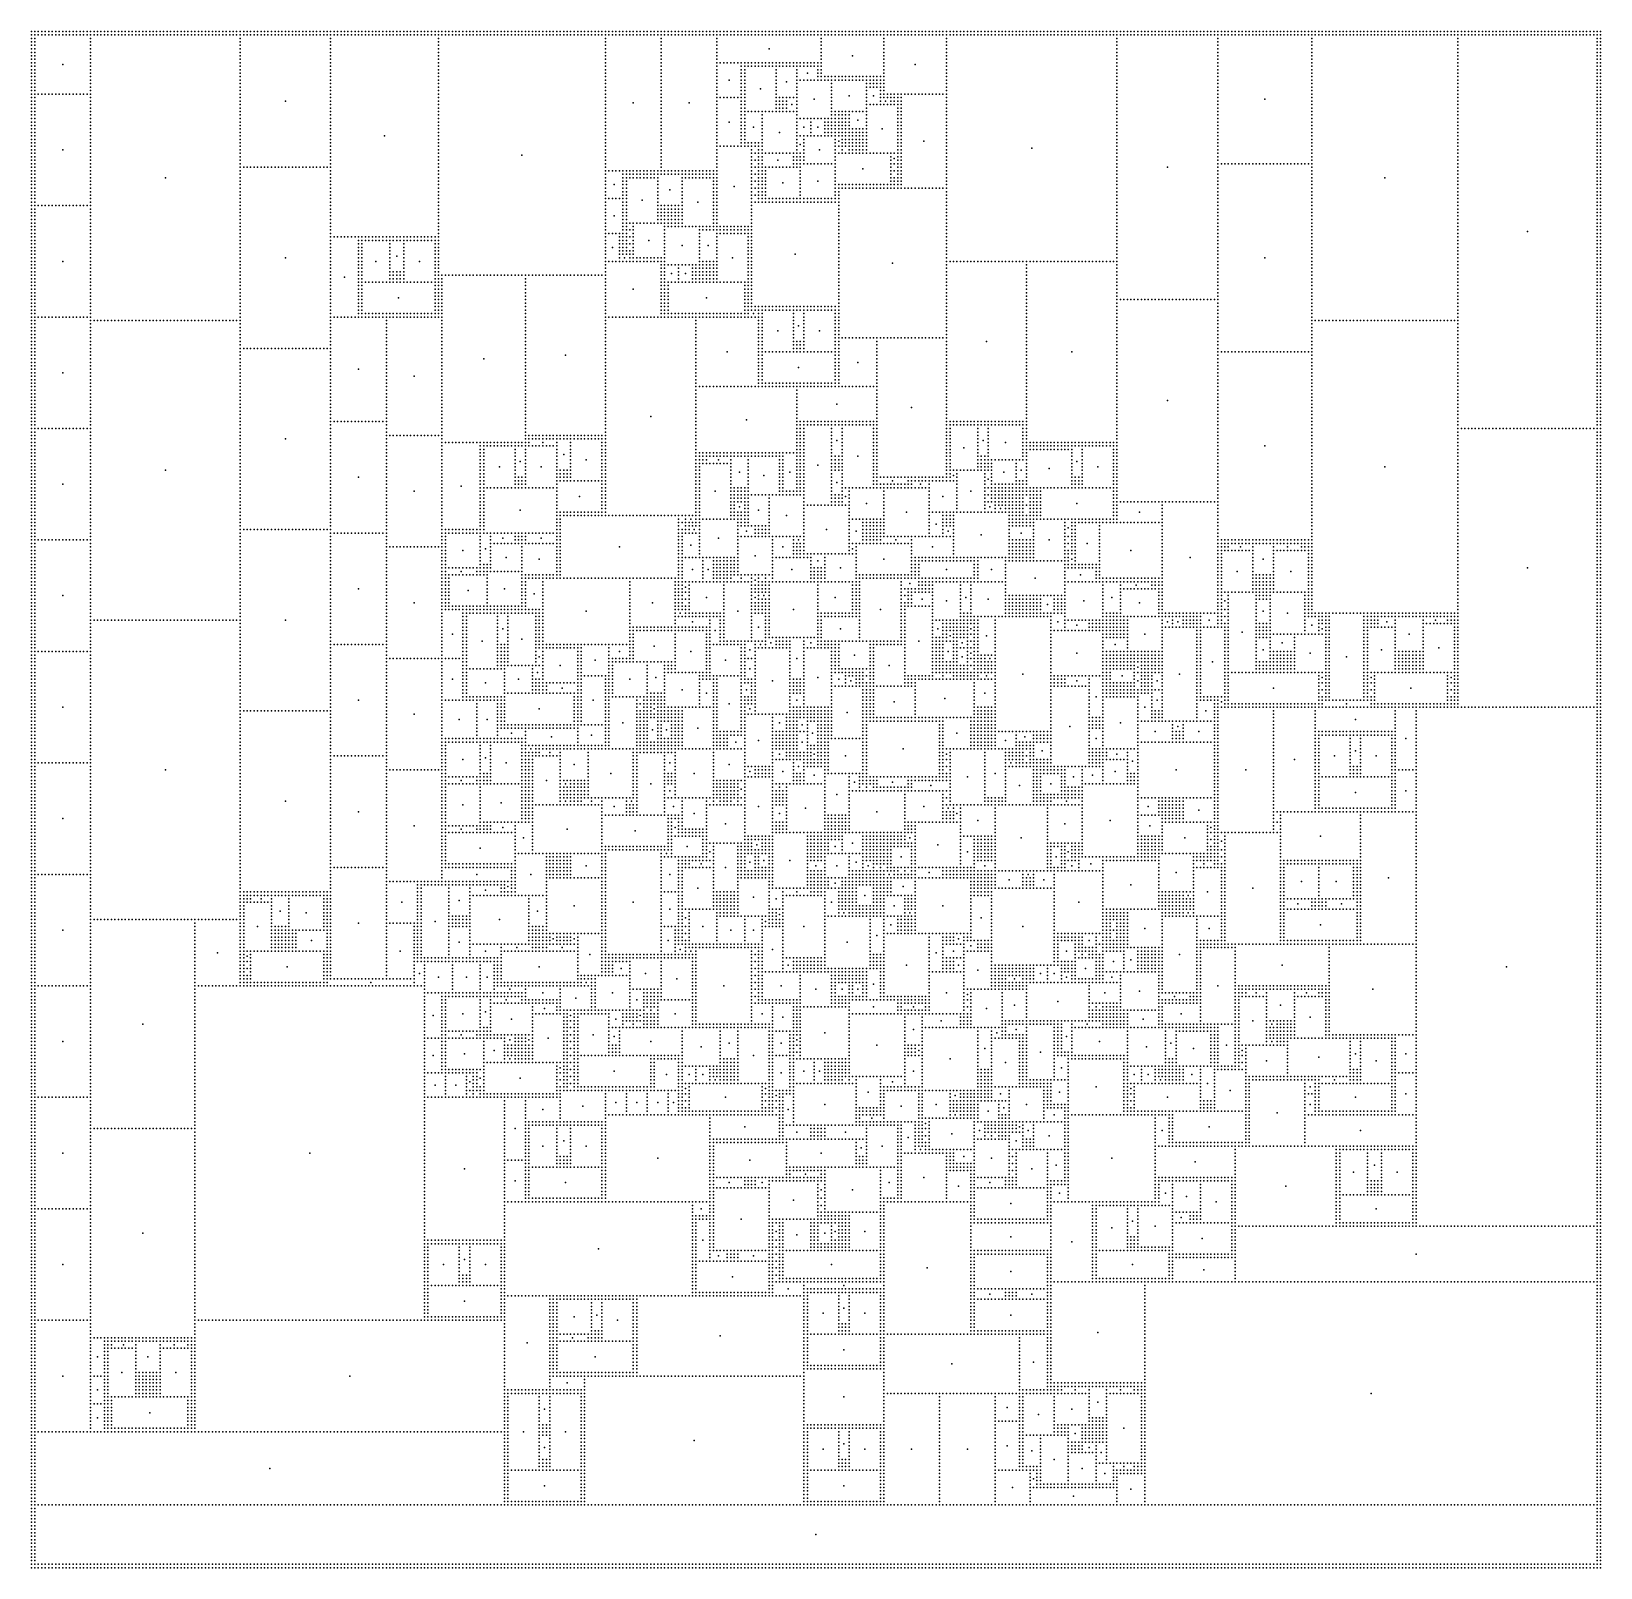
# Model space of a CAD drawing. Header units: metres. Extents: x -50 to 50, y -49 to 49.
import ezdxf

# ---------------------------------------------------------------- set-up
doc = ezdxf.new("R2010")
doc.units = ezdxf.units.M

msp = doc.modelspace()

# ---------------------------------------------------------------- linework, layer by layer
for p in [(-50, 49.17), (-50, 49.17), (-49.78, 49.17), (-49.56, 49.17), (-49.33, 49.17), (-49.11, 49.17), (-48.89, 49.17), (-48.67, 49.17), (-48.44, 49.17), (-48.22, 49.17), (-48, 49.17), (-47.78, 49.17), (-47.56, 49.17), (-47.33, 49.17), (-47.11, 49.17), (-46.89, 49.17), (-46.67, 49.17), (-46.44, 49.17), (-46.22, 49.17), (-46, 49.17), (-45.78, 49.17), (-45.56, 49.17), (-45.33, 49.17), (-45.11, 49.17), (-44.89, 49.17), (-44.67, 49.17), (-44.44, 49.17), (-44.22, 49.17), (-44, 49.17), (-43.78, 49.17), (-43.56, 49.17), (-43.33, 49.17), (-43.11, 49.17), (-42.89, 49.17), (-42.67, 49.17), (-42.44, 49.17), (-42.22, 49.17), (-42, 49.17), (-41.78, 49.17), (-41.56, 49.17), (-41.33, 49.17), (-41.11, 49.17), (-40.89, 49.17), (-40.67, 49.17), (-40.44, 49.17), (-40.22, 49.17), (-40, 49.17), (-39.78, 49.17), (-39.56, 49.17), (-39.33, 49.17), (-39.11, 49.17), (-38.89, 49.17), (-38.67, 49.17), (-38.44, 49.17), (-38.22, 49.17), (-38, 49.17), (-37.78, 49.17), (-37.56, 49.17), (-37.33, 49.17), (-37.11, 49.17), (-36.89, 49.17), (-36.67, 49.17), (-36.44, 49.17), (-36.22, 49.17), (-36, 49.17), (-35.78, 49.17), (-35.56, 49.17), (-35.33, 49.17), (-35.11, 49.17), (-34.89, 49.17), (-34.67, 49.17), (-34.44, 49.17), (-34.22, 49.17), (-34, 49.17), (-33.78, 49.17), (-33.56, 49.17), (-33.33, 49.17), (-33.11, 49.17), (-32.89, 49.17), (-32.67, 49.17), (-32.44, 49.17), (-32.22, 49.17), (-32, 49.17), (-31.78, 49.17), (-31.56, 49.17), (-31.33, 49.17), (-31.11, 49.17), (-30.89, 49.17), (-30.67, 49.17), (-30.44, 49.17), (-30.22, 49.17), (-30, 49.17), (-29.78, 49.17), (-29.56, 49.17), (-29.33, 49.17), (-29.11, 49.17), (-28.89, 49.17), (-28.67, 49.17), (-28.44, 49.17), (-28.22, 49.17), (-28, 49.17), (-27.78, 49.17), (-27.56, 49.17), (-27.33, 49.17), (-27.11, 49.17), (-26.89, 49.17), (-26.67, 49.17), (-26.44, 49.17), (-26.22, 49.17), (-26, 49.17), (-25.78, 49.17), (-25.56, 49.17), (-25.33, 49.17), (-25.11, 49.17), (-24.89, 49.17), (-24.67, 49.17), (-24.44, 49.17), (-24.22, 49.17), (-24, 49.17), (-23.78, 49.17), (-23.56, 49.17), (-23.33, 49.17), (-23.11, 49.17), (-22.89, 49.17), (-22.67, 49.17), (-22.44, 49.17), (-22.22, 49.17), (-22, 49.17), (-21.78, 49.17), (-21.56, 49.17), (-21.33, 49.17), (-21.11, 49.17), (-20.89, 49.17), (-20.67, 49.17), (-20.44, 49.17), (-20.22, 49.17), (-20, 49.17), (-19.78, 49.17), (-19.56, 49.17), (-19.33, 49.17), (-19.11, 49.17), (-18.89, 49.17), (-18.67, 49.17), (-18.44, 49.17), (-18.22, 49.17), (-18, 49.17), (-17.78, 49.17), (-17.56, 49.17), (-17.33, 49.17), (-17.11, 49.17), (-16.89, 49.17), (-16.67, 49.17), (-16.44, 49.17), (-16.22, 49.17), (-16, 49.17), (-15.78, 49.17), (-15.56, 49.17), (-15.33, 49.17), (-15.11, 49.17), (-14.89, 49.17), (-14.67, 49.17), (-14.44, 49.17), (-14.22, 49.17), (-14, 49.17), (-13.78, 49.17), (-13.56, 49.17), (-13.33, 49.17), (-13.11, 49.17), (-12.89, 49.17), (-12.67, 49.17), (-12.44, 49.17), (-12.22, 49.17), (-12, 49.17), (-11.78, 49.17), (-11.56, 49.17), (-11.33, 49.17), (-11.11, 49.17), (-10.89, 49.17), (-10.67, 49.17), (-10.44, 49.17), (-10.22, 49.17), (-10, 49.17), (-9.78, 49.17), (-9.56, 49.17), (-9.33, 49.17), (-9.11, 49.17), (-8.89, 49.17), (-8.67, 49.17), (-8.44, 49.17), (-8.22, 49.17), (-8, 49.17), (-7.78, 49.17), (-7.56, 49.17), (-7.33, 49.17), (-7.11, 49.17), (-6.89, 49.17), (-6.67, 49.17), (-6.44, 49.17), (-6.22, 49.17), (-6, 49.17), (-5.78, 49.17), (-5.56, 49.17), (-5.33, 49.17), (-5.11, 49.17), (-4.89, 49.17), (-4.67, 49.17), (-4.44, 49.17), (-4.22, 49.17), (-4, 49.17), (-3.78, 49.17), (-3.56, 49.17), (-3.33, 49.17), (-3.11, 49.17), (-2.89, 49.17), (-2.67, 49.17), (-2.44, 49.17), (-2.22, 49.17), (-2, 49.17), (-1.78, 49.17), (-1.56, 49.17), (-1.33, 49.17), (-1.11, 49.17), (-0.89, 49.17), (-0.67, 49.17), (-0.44, 49.17), (-0.22, 49.17), (0, 49.17), (0.22, 49.17), (0.44, 49.17), (0.67, 49.17), (0.89, 49.17), (1.11, 49.17), (1.33, 49.17), (1.56, 49.17), (1.78, 49.17), (2, 49.17), (2.22, 49.17), (2.44, 49.17), (2.67, 49.17), (2.89, 49.17), (3.11, 49.17), (3.33, 49.17), (3.56, 49.17), (3.78, 49.17), (4, 49.17), (4.22, 49.17), (4.44, 49.17), (4.67, 49.17), (4.89, 49.17), (5.11, 49.17), (5.33, 49.17), (5.56, 49.17), (5.78, 49.17), (6, 49.17), (6.22, 49.17), (6.44, 49.17), (6.67, 49.17), (6.89, 49.17), (7.11, 49.17), (7.33, 49.17), (7.56, 49.17), (7.78, 49.17), (8, 49.17), (8.22, 49.17), (8.44, 49.17), (8.67, 49.17), (8.89, 49.17), (9.11, 49.17), (9.33, 49.17), (9.56, 49.17), (9.78, 49.17), (10, 49.17), (10.22, 49.17), (10.44, 49.17), (10.67, 49.17), (10.89, 49.17), (11.11, 49.17), (11.33, 49.17), (11.56, 49.17), (11.78, 49.17), (12, 49.17), (12.22, 49.17), (12.44, 49.17), (12.67, 49.17), (12.89, 49.17), (13.11, 49.17), (13.33, 49.17), (13.56, 49.17), (13.78, 49.17), (14, 49.17), (14.22, 49.17), (14.44, 49.17), (14.67, 49.17), (14.89, 49.17), (15.11, 49.17), (15.33, 49.17), (15.56, 49.17), (15.78, 49.17), (16, 49.17), (16.22, 49.17), (16.44, 49.17), (16.67, 49.17), (16.89, 49.17), (17.11, 49.17), (17.33, 49.17), (17.56, 49.17), (17.78, 49.17), (18, 49.17), (18.22, 49.17), (18.44, 49.17), (18.67, 49.17), (18.89, 49.17), (19.11, 49.17), (19.33, 49.17), (19.56, 49.17), (19.78, 49.17), (20, 49.17), (20.22, 49.17), (20.44, 49.17), (20.67, 49.17), (20.89, 49.17), (21.11, 49.17), (21.33, 49.17), (21.56, 49.17), (21.78, 49.17), (22, 49.17), (22.22, 49.17), (22.44, 49.17), (22.67, 49.17), (22.89, 49.17), (23.11, 49.17), (23.33, 49.17), (23.56, 49.17), (23.78, 49.17), (24, 49.17), (24.22, 49.17), (24.44, 49.17), (24.67, 49.17), (24.89, 49.17), (25.11, 49.17), (25.33, 49.17), (25.56, 49.17), (25.78, 49.17), (26, 49.17), (26.22, 49.17), (26.44, 49.17), (26.67, 49.17), (26.89, 49.17), (27.11, 49.17), (27.33, 49.17), (27.56, 49.17), (27.78, 49.17), (28, 49.17), (28.22, 49.17), (28.44, 49.17), (28.67, 49.17), (28.89, 49.17), (29.11, 49.17), (29.33, 49.17), (29.56, 49.17), (29.78, 49.17), (30, 49.17), (30.22, 49.17), (30.44, 49.17), (30.67, 49.17), (30.89, 49.17), (31.11, 49.17), (31.33, 49.17), (31.56, 49.17), (31.78, 49.17), (32, 49.17), (32.22, 49.17), (32.44, 49.17), (32.67, 49.17), (32.89, 49.17), (33.11, 49.17), (33.33, 49.17), (33.56, 49.17), (33.78, 49.17), (34, 49.17), (34.22, 49.17), (34.44, 49.17), (34.67, 49.17), (34.89, 49.17), (35.11, 49.17), (35.33, 49.17), (35.56, 49.17), (35.78, 49.17), (36, 49.17), (36.22, 49.17), (36.44, 49.17), (36.67, 49.17), (36.89, 49.17), (37.11, 49.17), (37.33, 49.17), (37.56, 49.17), (37.78, 49.17), (38, 49.17), (38.22, 49.17), (38.44, 49.17), (38.67, 49.17), (38.89, 49.17), (39.11, 49.17), (39.33, 49.17), (39.56, 49.17), (39.78, 49.17), (40, 49.17), (40.22, 49.17), (40.44, 49.17), (40.67, 49.17), (40.89, 49.17), (41.11, 49.17), (41.33, 49.17), (41.56, 49.17), (41.78, 49.17), (42, 49.17), (42.22, 49.17), (42.44, 49.17), (42.67, 49.17), (42.89, 49.17), (43.11, 49.17), (43.33, 49.17), (43.56, 49.17), (43.78, 49.17), (44, 49.17), (44.22, 49.17), (44.44, 49.17), (44.67, 49.17), (44.89, 49.17), (45.11, 49.17), (45.33, 49.17), (45.56, 49.17), (45.78, 49.17), (46, 49.17), (46.22, 49.17), (46.44, 49.17), (46.67, 49.17), (46.89, 49.17), (47.11, 49.17), (47.33, 49.17), (47.56, 49.17), (47.78, 49.17), (48, 49.17), (48.22, 49.17), (48.44, 49.17), (48.67, 49.17), (48.89, 49.17), (49.11, 49.17), (49.33, 49.17), (49.56, 49.17), (49.78, 49.17), (50, 49.17), (50.22, 49.17), (50.22, 49.17), (-50, 48.95), (-50, 48.72), (-50, 48.5), (-50, 48.28), (-49.78, 48.95), (-49.78, 48.72), (-49.78, 48.5), (-49.78, 48.28), (-49.56, 48.95), (-49.33, 48.95), (-49.11, 48.95), (-48.89, 48.95), (-48.67, 48.95), (-48.44, 48.95), (-48.22, 48.95), (-48, 48.95), (-47.78, 48.95), (-47.56, 48.95), (-47.33, 48.95), (-47.11, 48.95), (-46.89, 48.95), (-46.67, 48.95), (-46.44, 48.95), (-46.22, 48.95), (-46.22, 48.72), (-46.22, 48.5), (-46.22, 48.28), (-46, 48.95), (-45.78, 48.95), (-45.56, 48.95), (-45.33, 48.95), (-45.11, 48.95), (-44.89, 48.95), (-44.67, 48.95), (-44.44, 48.95), (-44.22, 48.95), (-44, 48.95), (-43.78, 48.95), (-43.56, 48.95), (-43.33, 48.95), (-43.11, 48.95), (-42.89, 48.95), (-42.67, 48.95), (-42.44, 48.95), (-42.22, 48.95), (-42, 48.95), (-41.78, 48.95), (-41.56, 48.95), (-41.33, 48.95), (-41.11, 48.95), (-40.89, 48.95), (-40.67, 48.95), (-40.44, 48.95), (-40.22, 48.95), (-40, 48.95), (-39.78, 48.95), (-39.56, 48.95), (-39.33, 48.95), (-39.11, 48.95), (-38.89, 48.95), (-38.67, 48.95), (-38.44, 48.95), (-38.22, 48.95), (-38, 48.95), (-37.78, 48.95), (-37.56, 48.95), (-37.33, 48.95), (-37.11, 48.95), (-36.89, 48.95), (-36.67, 48.95), (-36.67, 48.72), (-36.67, 48.5), (-36.67, 48.28), (-36.44, 48.95), (-36.22, 48.95), (-36, 48.95), (-35.78, 48.95), (-35.56, 48.95), (-35.33, 48.95), (-35.11, 48.95), (-34.89, 48.95), (-34.67, 48.95), (-34.44, 48.95), (-34.22, 48.95), (-34, 48.95), (-33.78, 48.95), (-33.56, 48.95), (-33.33, 48.95), (-33.11, 48.95), (-32.89, 48.95), (-32.67, 48.95), (-32.44, 48.95), (-32.22, 48.95), (-32, 48.95), (-31.78, 48.95), (-31.56, 48.95), (-31.33, 48.95), (-31.11, 48.95), (-30.89, 48.95), (-30.89, 48.72), (-30.89, 48.5), (-30.89, 48.28), (-30.67, 48.95), (-30.44, 48.95), (-30.22, 48.95), (-30, 48.95), (-29.78, 48.95), (-29.56, 48.95), (-29.33, 48.95), (-29.11, 48.95), (-28.89, 48.95), (-28.67, 48.95), (-28.44, 48.95), (-28.22, 48.95), (-28, 48.95), (-27.78, 48.95), (-27.56, 48.95), (-27.33, 48.95), (-27.11, 48.95), (-26.89, 48.95), (-26.67, 48.95), (-26.44, 48.95), (-26.22, 48.95), (-26, 48.95), (-25.78, 48.95), (-25.56, 48.95), (-25.33, 48.95), (-25.11, 48.95), (-24.89, 48.95), (-24.67, 48.95), (-24.44, 48.95), (-24.22, 48.95), (-24, 48.95), (-24, 48.72), (-24, 48.5), (-24, 48.28), (-23.78, 48.95), (-23.56, 48.95), (-23.33, 48.95), (-23.11, 48.95), (-22.89, 48.95), (-22.67, 48.95), (-22.44, 48.95), (-22.22, 48.95), (-22, 48.95), (-21.78, 48.95), (-21.56, 48.95), (-21.33, 48.95), (-21.11, 48.95), (-20.89, 48.95), (-20.67, 48.95), (-20.44, 48.95), (-20.22, 48.95), (-20, 48.95), (-19.78, 48.95), (-19.56, 48.95), (-19.33, 48.95), (-19.11, 48.95), (-18.89, 48.95), (-18.67, 48.95), (-18.44, 48.95), (-18.22, 48.95), (-18, 48.95), (-17.78, 48.95), (-17.56, 48.95), (-17.33, 48.95), (-17.11, 48.95), (-16.89, 48.95), (-16.67, 48.95), (-16.44, 48.95), (-16.22, 48.95), (-16, 48.95), (-15.78, 48.95), (-15.56, 48.95), (-15.33, 48.95), (-15.11, 48.95), (-14.89, 48.95), (-14.67, 48.95), (-14.44, 48.95), (-14.22, 48.95), (-14, 48.95), (-13.78, 48.95), (-13.56, 48.95), (-13.33, 48.95), (-13.33, 48.72), (-13.33, 48.5), (-13.33, 48.28), (-13.11, 48.95), (-12.89, 48.95), (-12.67, 48.95), (-12.44, 48.95), (-12.22, 48.95), (-12, 48.95), (-11.78, 48.95), (-11.56, 48.95), (-11.33, 48.95), (-11.11, 48.95), (-10.89, 48.95), (-10.67, 48.95), (-10.44, 48.95), (-10.22, 48.95), (-10, 48.95), (-9.78, 48.95), (-9.78, 48.72), (-9.78, 48.5), (-9.78, 48.28), (-9.56, 48.95), (-9.33, 48.95), (-9.11, 48.95), (-8.89, 48.95), (-8.67, 48.95), (-8.44, 48.95), (-8.22, 48.95), (-8, 48.95), (-7.78, 48.95), (-7.56, 48.95), (-7.33, 48.95), (-7.11, 48.95), (-6.89, 48.95), (-6.67, 48.95), (-6.44, 48.95), (-6.22, 48.95), (-6.22, 48.72), (-6.22, 48.5), (-6.22, 48.28), (-6, 48.95), (-5.78, 48.95), (-5.56, 48.95), (-5.33, 48.95), (-5.11, 48.95), (-4.89, 48.95), (-4.67, 48.95), (-4.44, 48.95), (-4.22, 48.95), (-4, 48.95), (-3.78, 48.95), (-3.56, 48.95), (-3.33, 48.95), (-3.11, 48.95), (-2.89, 48.95), (-2.67, 48.95), (-2.44, 48.95), (-2.22, 48.95), (-2, 48.95), (-1.78, 48.95), (-1.56, 48.95), (-1.33, 48.95), (-1.11, 48.95), (-0.89, 48.95), (-0.67, 48.95), (-0.44, 48.95), (-0.22, 48.95), (0, 48.95), (0.22, 48.95), (0.44, 48.95), (0.44, 48.72), (0.44, 48.5), (0.44, 48.28), (0.67, 48.95), (0.89, 48.95), (1.11, 48.95), (1.33, 48.95), (1.56, 48.95), (1.78, 48.95), (2, 48.95), (2.22, 48.95), (2.44, 48.95), (2.67, 48.95), (2.89, 48.95), (3.11, 48.95), (3.33, 48.95), (3.56, 48.95), (3.78, 48.95), (4, 48.95), (4.22, 48.95), (4.44, 48.95), (4.44, 48.72), (4.44, 48.5), (4.44, 48.28), (4.67, 48.95), (4.89, 48.95), (5.11, 48.95), (5.33, 48.95), (5.56, 48.95), (5.78, 48.95), (6, 48.95), (6.22, 48.95), (6.44, 48.95), (6.67, 48.95), (6.89, 48.95), (7.11, 48.95), (7.33, 48.95), (7.56, 48.95), (7.78, 48.95), (8, 48.95), (8.22, 48.95), (8.44, 48.95), (8.44, 48.72), (8.44, 48.5), (8.44, 48.28), (8.67, 48.95), (8.89, 48.95), (9.11, 48.95), (9.33, 48.95), (9.56, 48.95), (9.78, 48.95), (10, 48.95), (10.22, 48.95), (10.44, 48.95), (10.67, 48.95), (10.89, 48.95), (11.11, 48.95), (11.33, 48.95), (11.56, 48.95), (11.78, 48.95), (12, 48.95), (12.22, 48.95), (12.44, 48.95), (12.67, 48.95), (12.89, 48.95), (13.11, 48.95), (13.33, 48.95), (13.56, 48.95), (13.78, 48.95), (14, 48.95), (14.22, 48.95), (14.44, 48.95), (14.67, 48.95), (14.89, 48.95), (15.11, 48.95), (15.33, 48.95), (15.56, 48.95), (15.78, 48.95), (16, 48.95), (16.22, 48.95), (16.44, 48.95), (16.67, 48.95), (16.89, 48.95), (17.11, 48.95), (17.33, 48.95), (17.56, 48.95), (17.78, 48.95), (18, 48.95), (18.22, 48.95), (18.44, 48.95), (18.67, 48.95), (18.89, 48.95), (19.11, 48.95), (19.33, 48.95), (19.33, 48.72), (19.33, 48.5), (19.33, 48.28), (19.56, 48.95), (19.78, 48.95), (20, 48.95), (20.22, 48.95), (20.44, 48.95), (20.67, 48.95), (20.89, 48.95), (21.11, 48.95), (21.33, 48.95), (21.56, 48.95), (21.78, 48.95), (22, 48.95), (22.22, 48.95), (22.44, 48.95), (22.67, 48.95), (22.89, 48.95), (23.11, 48.95), (23.33, 48.95), (23.56, 48.95), (23.78, 48.95), (24, 48.95), (24.22, 48.95), (24.44, 48.95), (24.67, 48.95), (24.89, 48.95), (25.11, 48.95), (25.33, 48.95), (25.56, 48.95), (25.78, 48.95), (25.78, 48.72), (25.78, 48.5), (25.78, 48.28), (26, 48.95), (26.22, 48.95), (26.44, 48.95), (26.67, 48.95), (26.89, 48.95), (27.11, 48.95), (27.33, 48.95), (27.56, 48.95), (27.78, 48.95), (28, 48.95), (28.22, 48.95), (28.44, 48.95), (28.67, 48.95), (28.89, 48.95), (29.11, 48.95), (29.33, 48.95), (29.56, 48.95), (29.78, 48.95), (30, 48.95), (30.22, 48.95), (30.44, 48.95), (30.67, 48.95), (30.89, 48.95), (31.11, 48.95), (31.33, 48.95), (31.56, 48.95), (31.78, 48.95), (31.78, 48.72), (31.78, 48.5), (31.78, 48.28), (32, 48.95), (32.22, 48.95), (32.44, 48.95), (32.67, 48.95), (32.89, 48.95), (33.11, 48.95), (33.33, 48.95), (33.56, 48.95), (33.78, 48.95), (34, 48.95), (34.22, 48.95), (34.44, 48.95), (34.67, 48.95), (34.89, 48.95), (35.11, 48.95), (35.33, 48.95), (35.56, 48.95), (35.78, 48.95), (36, 48.95), (36.22, 48.95), (36.44, 48.95), (36.67, 48.95), (36.89, 48.95), (37.11, 48.95), (37.33, 48.95), (37.56, 48.95), (37.78, 48.95), (38, 48.95), (38.22, 48.95), (38.44, 48.95), (38.67, 48.95), (38.89, 48.95), (39.11, 48.95), (39.33, 48.95), (39.56, 48.95), (39.78, 48.95), (40, 48.95), (40.22, 48.95), (40.44, 48.95), (40.67, 48.95), (40.89, 48.95), (41.11, 48.95), (41.11, 48.72), (41.11, 48.5), (41.11, 48.28), (41.33, 48.95), (41.56, 48.95), (41.78, 48.95), (42, 48.95), (42.22, 48.95), (42.44, 48.95), (42.67, 48.95), (42.89, 48.95), (43.11, 48.95), (43.33, 48.95), (43.56, 48.95), (43.78, 48.95), (44, 48.95), (44.22, 48.95), (44.44, 48.95), (44.67, 48.95), (44.89, 48.95), (45.11, 48.95), (45.33, 48.95), (45.56, 48.95), (45.78, 48.95), (46, 48.95), (46.22, 48.95), (46.44, 48.95), (46.67, 48.95), (46.89, 48.95), (47.11, 48.95), (47.33, 48.95), (47.56, 48.95), (47.78, 48.95), (48, 48.95), (48.22, 48.95), (48.44, 48.95), (48.67, 48.95), (48.89, 48.95), (49.11, 48.95), (49.33, 48.95), (49.56, 48.95), (49.78, 48.95), (50, 48.95), (50, 48.72), (50, 48.5), (50, 48.28), (50.22, 48.95), (50.22, 48.72), (50.22, 48.5), (50.22, 48.28), (-50, 48.06), (-50, 47.83), (-50, 47.61), (-50, 47.39), (-50, 47.17), (-49.78, 48.06), (-49.78, 47.83), (-49.78, 47.61), (-49.78, 47.39), (-49.78, 47.17), (-46.22, 48.06), (-46.22, 47.83), (-46.22, 47.61), (-46.22, 47.39), (-46.22, 47.17), (-36.67, 48.06), (-36.67, 47.83), (-36.67, 47.61), (-36.67, 47.39), (-36.67, 47.17), (-30.89, 48.06), (-30.89, 47.83), (-30.89, 47.61), (-30.89, 47.39), (-30.89, 47.17), (-24, 48.06), (-24, 47.83), (-24, 47.61), (-24, 47.39), (-24, 47.17), (-13.33, 48.06), (-13.33, 47.83), (-13.33, 47.61), (-13.33, 47.39), (-13.33, 47.17), (-9.78, 48.06), (-9.78, 47.83), (-9.78, 47.61), (-9.78, 47.39), (-9.78, 47.17), (-6.22, 48.06), (-6.22, 47.83), (-6.22, 47.61), (-6.22, 47.39), (-6.22, 47.17), (-6, 47.17), (-5.78, 47.17), (-5.56, 47.17), (-5.33, 47.17), (-5.11, 47.17), (-4.89, 47.17), (-4.67, 47.17), (-4.44, 47.17), (-4.22, 47.17), (-4, 47.17), (-3.78, 47.17), (-3.56, 47.17), (-3.33, 47.17), (-3.11, 47.17), (-2.89, 48.06), (-2.89, 47.17), (-2.67, 47.17), (-2.44, 47.17), (-2.22, 47.17), (-2, 47.17), (-1.78, 47.17), (-1.56, 47.17), (-1.33, 47.17), (-1.11, 47.17), (-0.89, 47.17), (-0.67, 47.17), (-0.44, 47.17), (-0.22, 47.17), (0, 47.17), (0.22, 47.17), (0.44, 48.06), (0.44, 47.83), (0.44, 47.61), (0.44, 47.39), (0.44, 47.17), (2.44, 47.61), (4.44, 48.06), (4.44, 47.83), (4.44, 47.61), (4.44, 47.39), (4.44, 47.17), (8.44, 48.06), (8.44, 47.83), (8.44, 47.61), (8.44, 47.39), (8.44, 47.17), (19.33, 48.06), (19.33, 47.83), (19.33, 47.61), (19.33, 47.39), (19.33, 47.17), (25.78, 48.06), (25.78, 47.83), (25.78, 47.61), (25.78, 47.39), (25.78, 47.17), (31.78, 48.06), (31.78, 47.83), (31.78, 47.61), (31.78, 47.39), (31.78, 47.17), (41.11, 48.06), (41.11, 47.83), (41.11, 47.61), (41.11, 47.39), (41.11, 47.17), (50, 48.06), (50, 47.83), (50, 47.61), (50, 47.39), (50, 47.17), (50.22, 48.06), (50.22, 47.83), (50.22, 47.61), (50.22, 47.39), (50.22, 47.17), (-50, 46.94), (-50, 46.72), (-50, 46.5), (-50, 46.28), (-49.78, 46.94), (-49.78, 46.72), (-49.78, 46.5), (-49.78, 46.28), (-48, 47.05), (-46.22, 46.94), (-46.22, 46.72), (-46.22, 46.5), (-46.22, 46.28), (-36.67, 46.94), (-36.67, 46.72), (-36.67, 46.5), (-36.67, 46.28), (-30.89, 46.94), (-30.89, 46.72), (-30.89, 46.5), (-30.89, 46.28), (-24, 46.94), (-24, 46.72), (-24, 46.5), (-24, 46.28), (-13.33, 46.94), (-13.33, 46.72), (-13.33, 46.5), (-13.33, 46.28), (-9.78, 46.94), (-9.78, 46.72), (-9.78, 46.5), (-9.78, 46.28), (-6.22, 46.94), (-6.22, 46.72), (-6.22, 46.5), (-6.22, 46.28), (-4.67, 46.94), (-4.67, 46.72), (-4.67, 46.5), (-4.67, 46.28), (-4.44, 46.94), (-4.44, 46.72), (-4.44, 46.5), (-4.44, 46.28), (-4.22, 46.94), (-4, 46.94), (-3.78, 46.94), (-3.56, 46.94), (-3.33, 46.94), (-3.11, 46.94), (-2.89, 46.94), (-2.67, 46.94), (-2.44, 46.94), (-2.44, 46.72), (-2.44, 46.5), (-2.44, 46.28), (-2.22, 46.94), (-2, 46.94), (-1.78, 46.94), (-1.56, 46.94), (-1.33, 46.94), (-1.11, 46.94), (-1.11, 46.72), (-1.11, 46.5), (-1.11, 46.28), (-0.89, 46.94), (-0.67, 46.94), (-0.44, 46.94), (-0.44, 46.5), (-0.22, 46.94), (0, 46.94), (0.22, 46.94), (0.22, 46.72), (0.22, 46.5), (0.22, 46.28), (0.44, 46.94), (0.44, 46.72), (0.44, 46.5), (0.44, 46.28), (0.67, 46.28), (0.89, 46.28), (1.11, 46.28), (1.33, 46.28), (1.56, 46.28), (1.78, 46.28), (2, 46.28), (2.22, 46.28), (2.44, 46.28), (2.67, 46.28), (2.89, 46.28), (3.11, 46.28), (3.33, 46.28), (3.56, 46.28), (3.78, 46.28), (4, 46.28), (4.22, 46.28), (4.44, 46.94), (4.44, 46.72), (4.44, 46.5), (4.44, 46.28), (6.44, 47.05), (8.44, 46.94), (8.44, 46.72), (8.44, 46.5), (8.44, 46.28), (19.33, 46.94), (19.33, 46.72), (19.33, 46.5), (19.33, 46.28), (25.78, 46.94), (25.78, 46.72), (25.78, 46.5), (25.78, 46.28), (31.78, 46.94), (31.78, 46.72), (31.78, 46.5), (31.78, 46.28), (41.11, 46.94), (41.11, 46.72), (41.11, 46.5), (41.11, 46.28), (50, 46.94), (50, 46.72), (50, 46.5), (50, 46.28), (50.22, 46.94), (50.22, 46.72), (50.22, 46.5), (50.22, 46.28), (-50, 46.05), (-50, 45.83), (-50, 45.61), (-50, 45.39), (-50, 45.16), (-49.78, 46.05), (-49.78, 45.83), (-49.78, 45.61), (-49.78, 45.39), (-49.78, 45.16), (-49.56, 45.16), (-49.33, 45.16), (-49.11, 45.16), (-48.89, 45.16), (-48.67, 45.16), (-48.44, 45.16), (-48.22, 45.16), (-48, 45.16), (-47.78, 45.16), (-47.56, 45.16), (-47.33, 45.16), (-47.11, 45.16), (-46.89, 45.16), (-46.67, 45.16), (-46.44, 45.16), (-46.22, 46.05), (-46.22, 45.83), (-46.22, 45.61), (-46.22, 45.39), (-46.22, 45.16), (-36.67, 46.05), (-36.67, 45.83), (-36.67, 45.61), (-36.67, 45.39), (-36.67, 45.16), (-30.89, 46.05), (-30.89, 45.83), (-30.89, 45.61), (-30.89, 45.39), (-30.89, 45.16), (-24, 46.05), (-24, 45.83), (-24, 45.61), (-24, 45.39), (-24, 45.16), (-13.33, 46.05), (-13.33, 45.83), (-13.33, 45.61), (-13.33, 45.39), (-13.33, 45.16), (-9.78, 46.05), (-9.78, 45.83), (-9.78, 45.61), (-9.78, 45.39), (-9.78, 45.16), (-6.22, 46.05), (-6.22, 45.83), (-6.22, 45.61), (-6.22, 45.39), (-6.22, 45.16), (-5.44, 46.05), (-4.67, 46.05), (-4.67, 45.83), (-4.67, 45.61), (-4.67, 45.39), (-4.67, 45.16), (-4.44, 46.05), (-4.44, 45.83), (-4.44, 45.61), (-4.44, 45.39), (-4.44, 45.16), (-3.44, 45.5), (-2.44, 46.05), (-2.44, 45.83), (-2.44, 45.61), (-2.44, 45.39), (-2.44, 45.16), (-1.78, 45.94), (-1.11, 46.05), (-1.11, 45.83), (-1.11, 45.61), (-1.11, 45.39), (-1.11, 45.16), (-0.89, 46.05), (-0.67, 46.05), (-0.44, 46.05), (-0.22, 46.05), (0, 46.05), (0.22, 46.05), (0.44, 46.05), (0.67, 46.05), (0.89, 46.05), (1.11, 46.05), (1.11, 45.83), (1.11, 45.61), (1.11, 45.39), (1.11, 45.16), (1.33, 46.05), (1.56, 46.05), (1.78, 46.05), (2, 46.05), (2.22, 46.05), (2.44, 46.05), (2.67, 46.05), (2.89, 46.05), (3.11, 46.05), (3.33, 46.05), (3.33, 45.83), (3.33, 45.61), (3.33, 45.39), (3.33, 45.16), (3.56, 46.05), (3.56, 45.83), (3.56, 45.61), (3.78, 46.05), (3.78, 45.83), (3.78, 45.61), (4, 46.05), (4, 45.83), (4, 45.61), (4.22, 46.05), (4.22, 45.83), (4.22, 45.61), (4.22, 45.39), (4.22, 45.16), (4.44, 46.05), (4.44, 45.83), (4.44, 45.61), (4.44, 45.39), (4.44, 45.16), (4.67, 45.16), (4.89, 45.16), (5.11, 45.16), (5.33, 45.16), (5.56, 45.16), (5.78, 45.16), (6, 45.16), (6.22, 45.16), (6.44, 45.16), (6.67, 45.16), (6.89, 45.16), (7.11, 45.16), (7.33, 45.16), (7.56, 45.16), (7.78, 45.16), (8, 45.16), (8.22, 45.16), (8.44, 46.05), (8.44, 45.83), (8.44, 45.61), (8.44, 45.39), (8.44, 45.16), (19.33, 46.05), (19.33, 45.83), (19.33, 45.61), (19.33, 45.39), (19.33, 45.16), (25.78, 46.05), (25.78, 45.83), (25.78, 45.61), (25.78, 45.39), (25.78, 45.16), (31.78, 46.05), (31.78, 45.83), (31.78, 45.61), (31.78, 45.39), (31.78, 45.16), (41.11, 46.05), (41.11, 45.83), (41.11, 45.61), (41.11, 45.39), (41.11, 45.16), (50, 46.05), (50, 45.83), (50, 45.61), (50, 45.39), (50, 45.16), (50.22, 46.05), (50.22, 45.83), (50.22, 45.61), (50.22, 45.39), (50.22, 45.16), (-50, 44.94), (-50, 44.72), (-50, 44.5), (-50, 44.27), (-49.78, 44.94), (-49.78, 44.72), (-49.78, 44.5), (-49.78, 44.27), (-46.22, 44.94), (-46.22, 44.72), (-46.22, 44.5), (-46.22, 44.27), (-36.67, 44.94), (-36.67, 44.72), (-36.67, 44.5), (-36.67, 44.27), (-33.78, 44.72), (-30.89, 44.94), (-30.89, 44.72), (-30.89, 44.5), (-30.89, 44.27), (-24, 44.94), (-24, 44.72), (-24, 44.5), (-24, 44.27), (-13.33, 44.94), (-13.33, 44.72), (-13.33, 44.5), (-13.33, 44.27), (-11.56, 44.61), (-9.78, 44.94), (-9.78, 44.72), (-9.78, 44.5), (-9.78, 44.27), (-8, 44.61), (-6.22, 44.94), (-6.22, 44.72), (-6.22, 44.5), (-6.22, 44.27), (-6, 44.94), (-5.78, 44.94), (-5.56, 44.94), (-5.33, 44.94), (-5.11, 44.94), (-4.89, 44.94), (-4.67, 44.94), (-4.67, 44.72), (-4.67, 44.5), (-4.67, 44.27), (-4.44, 44.94), (-4.44, 44.72), (-4.44, 44.5), (-4.44, 44.27), (-2.44, 44.94), (-2.44, 44.72), (-2.44, 44.5), (-2.44, 44.27), (-2.22, 44.94), (-2.22, 44.72), (-2.22, 44.5), (-2.22, 44.27), (-2, 44.94), (-2, 44.72), (-2, 44.5), (-2, 44.27), (-1.78, 44.94), (-1.78, 44.72), (-1.78, 44.5), (-1.78, 44.27), (-1.56, 44.94), (-1.44, 44.5), (-1.33, 44.94), (-1.11, 44.94), (-1.11, 44.72), (-1.11, 44.5), (-1.11, 44.27), (0, 44.83), (1.11, 44.94), (1.11, 44.72), (1.11, 44.5), (1.11, 44.27), (2.22, 45.05), (3.33, 44.94), (3.33, 44.72), (3.33, 44.5), (3.33, 44.27), (3.56, 44.5), (3.78, 45.05), (3.78, 44.5), (4, 44.5), (4.22, 44.94), (4.22, 44.72), (4.22, 44.5), (4.44, 44.94), (4.44, 44.5), (4.56, 44.72), (4.67, 44.94), (4.67, 44.5), (4.89, 44.94), (4.89, 44.72), (4.89, 44.5), (5.11, 44.94), (5.11, 44.72), (5.11, 44.5), (5.33, 44.94), (5.33, 44.72), (5.33, 44.5), (5.33, 44.27), (5.56, 44.94), (5.56, 44.72), (5.56, 44.5), (5.56, 44.27), (8.44, 44.94), (8.44, 44.72), (8.44, 44.5), (8.44, 44.27), (19.33, 44.94), (19.33, 44.72), (19.33, 44.5), (19.33, 44.27), (25.78, 44.94), (25.78, 44.72), (25.78, 44.5), (25.78, 44.27), (28.78, 44.83), (31.78, 44.94), (31.78, 44.72), (31.78, 44.5), (31.78, 44.27), (41.11, 44.94), (41.11, 44.72), (41.11, 44.5), (41.11, 44.27), (50, 44.94), (50, 44.72), (50, 44.5), (50, 44.27), (50.22, 44.94), (50.22, 44.72), (50.22, 44.5), (50.22, 44.27), (-50, 44.05), (-50, 43.83), (-50, 43.61), (-50, 43.38), (-50, 43.16), (-49.78, 44.05), (-49.78, 43.83), (-49.78, 43.61), (-49.78, 43.38), (-49.78, 43.16), (-46.22, 44.05), (-46.22, 43.83), (-46.22, 43.61), (-46.22, 43.38), (-46.22, 43.16), (-36.67, 44.05), (-36.67, 43.83), (-36.67, 43.61), (-36.67, 43.38), (-36.67, 43.16), (-30.89, 44.05), (-30.89, 43.83), (-30.89, 43.61), (-30.89, 43.38), (-30.89, 43.16), (-24, 44.05), (-24, 43.83), (-24, 43.61), (-24, 43.38), (-24, 43.16), (-13.33, 44.05), (-13.33, 43.83), (-13.33, 43.61), (-13.33, 43.38), (-13.33, 43.16), (-9.78, 44.05), (-9.78, 43.83), (-9.78, 43.61), (-9.78, 43.38), (-9.78, 43.16), (-6.22, 44.05), (-6.22, 43.83), (-6.22, 43.61), (-6.22, 43.38), (-6.22, 43.16), (-5.44, 43.38), (-4.67, 44.05), (-4.67, 43.83), (-4.67, 43.61), (-4.67, 43.38), (-4.67, 43.16), (-4.44, 44.05), (-4.44, 43.83), (-4.44, 43.61), (-4.44, 43.38), (-4.44, 43.16), (-4.22, 44.05), (-4, 44.05), (-3.78, 44.05), (-3.56, 44.05), (-3.33, 44.05), (-3.33, 43.83), (-3.33, 43.61), (-3.33, 43.38), (-3.33, 43.16), (-3.11, 44.05), (-2.89, 44.05), (-2.67, 44.05), (-2.44, 44.05), (-2.22, 44.05), (-2, 44.05), (-1.78, 44.05), (-1.56, 44.05), (-1.33, 44.05), (-1.11, 44.05), (-1.11, 43.83), (-1.11, 43.61), (-1.11, 43.38), (-1.11, 43.16), (-0.89, 43.61), (-0.67, 43.61), (-0.44, 43.61), (-0.22, 43.61), (-0.22, 43.38), (-0.22, 43.16), (0, 43.61), (0.22, 43.61), (0.44, 43.61), (0.67, 43.61), (0.67, 43.38), (0.67, 43.16), (0.89, 43.61), (0.89, 43.38), (0.89, 43.16), (1.11, 44.05), (1.11, 43.83), (1.11, 43.61), (1.11, 43.38), (1.11, 43.16), (1.33, 44.05), (1.33, 43.83), (1.33, 43.61), (1.33, 43.38), (1.33, 43.16), (1.56, 44.05), (1.56, 43.83), (1.56, 43.61), (1.56, 43.38), (1.56, 43.16), (1.78, 44.05), (1.78, 43.83), (1.78, 43.61), (1.78, 43.38), (1.78, 43.16), (2, 44.05), (2, 43.83), (2, 43.61), (2, 43.38), (2, 43.16), (2.22, 44.05), (2.22, 43.83), (2.22, 43.61), (2.22, 43.38), (2.22, 43.16), (2.44, 44.05), (2.67, 44.05), (2.78, 43.5), (2.89, 44.05), (3.11, 44.05), (3.33, 44.05), (3.33, 43.83), (3.33, 43.61), (3.33, 43.38), (3.33, 43.16), (5.33, 44.05), (5.33, 43.83), (5.33, 43.61), (5.33, 43.38), (5.33, 43.16), (5.56, 44.05), (5.56, 43.83), (5.56, 43.61), (5.56, 43.38), (5.56, 43.16), (8.44, 44.05), (8.44, 43.83), (8.44, 43.61), (8.44, 43.38), (8.44, 43.16), (19.33, 44.05), (19.33, 43.83), (19.33, 43.61), (19.33, 43.38), (19.33, 43.16), (25.78, 44.05), (25.78, 43.83), (25.78, 43.61), (25.78, 43.38), (25.78, 43.16), (31.78, 44.05), (31.78, 43.83), (31.78, 43.61), (31.78, 43.38), (31.78, 43.16), (41.11, 44.05), (41.11, 43.83), (41.11, 43.61), (41.11, 43.38), (41.11, 43.16), (50, 44.05), (50, 43.83), (50, 43.61), (50, 43.38), (50, 43.16), (50.22, 44.05), (50.22, 43.83), (50.22, 43.61), (50.22, 43.38), (50.22, 43.16), (-50, 42.94), (-50, 42.72), (-50, 42.49), (-50, 42.27), (-49.78, 42.94), (-49.78, 42.72), (-49.78, 42.49), (-49.78, 42.27), (-46.22, 42.94), (-46.22, 42.72), (-46.22, 42.49), (-46.22, 42.27), (-36.67, 42.94), (-36.67, 42.72), (-36.67, 42.49), (-36.67, 42.27), (-30.89, 42.94), (-30.89, 42.72), (-30.89, 42.49), (-30.89, 42.27), (-27.44, 42.49), (-24, 42.94), (-24, 42.72), (-24, 42.49), (-24, 42.27), (-13.33, 42.94), (-13.33, 42.72), (-13.33, 42.49), (-13.33, 42.27), (-9.78, 42.94), (-9.78, 42.72), (-9.78, 42.49), (-9.78, 42.27), (-6.22, 42.94), (-6.22, 42.72), (-6.22, 42.49), (-6.22, 42.27), (-4.67, 42.94), (-4.67, 42.72), (-4.67, 42.49), (-4.67, 42.27), (-4.44, 42.94), (-4.44, 42.72), (-4.44, 42.49), (-4.44, 42.27), (-3.89, 43.05), (-3.33, 42.94), (-3.33, 42.72), (-3.33, 42.49), (-3.33, 42.27), (-2.22, 42.72), (-1.11, 42.94), (-1.11, 42.72), (-1.11, 42.49), (-1.11, 42.27), (-0.89, 42.49), (-0.67, 43.05), (-0.67, 42.49), (-0.67, 42.27), (-0.44, 42.49), (-0.22, 42.94), (-0.22, 42.72), (-0.22, 42.49), (0, 42.49), (0.22, 43.05), (0.22, 42.49), (0.44, 42.49), (0.67, 42.94), (0.67, 42.72), (0.67, 42.49), (0.89, 42.94), (0.89, 42.72), (0.89, 42.49), (1.11, 42.94), (1.11, 42.72), (1.11, 42.49), (1.33, 42.94), (1.33, 42.72), (1.33, 42.49), (1.33, 42.27), (1.56, 42.94), (1.56, 42.72), (1.56, 42.49), (1.56, 42.16), (1.78, 42.94), (1.78, 42.72), (1.78, 42.49), (1.78, 42.27), (2, 42.94), (2, 42.72), (2, 42.49), (2, 42.27), (2.22, 42.94), (2.22, 42.72), (2.22, 42.49), (2.22, 42.27), (2.44, 42.94), (2.44, 42.72), (2.44, 42.49), (2.44, 42.27), (2.67, 42.94), (2.67, 42.72), (2.67, 42.49), (2.67, 42.27), (2.89, 42.94), (2.89, 42.72), (2.89, 42.49), (2.89, 42.27), (3.11, 42.94), (3.11, 42.72), (3.11, 42.49), (3.11, 42.27), (3.33, 42.94), (3.33, 42.72), (3.33, 42.49), (3.33, 42.27), (4.33, 42.94), (5.33, 42.94), (5.33, 42.72), (5.33, 42.49), (5.33, 42.27), (5.56, 42.94), (5.56, 42.72), (5.56, 42.49), (5.56, 42.27), (7, 42.16), (8.44, 42.94), (8.44, 42.72), (8.44, 42.49), (8.44, 42.27), (19.33, 42.94), (19.33, 42.72), (19.33, 42.49), (19.33, 42.27), (25.78, 42.94), (25.78, 42.72), (25.78, 42.49), (25.78, 42.27), (31.78, 42.94), (31.78, 42.72), (31.78, 42.49), (31.78, 42.27), (41.11, 42.94), (41.11, 42.72), (41.11, 42.49), (41.11, 42.27), (50, 42.94), (50, 42.72), (50, 42.49), (50, 42.27), (50.22, 42.94), (50.22, 42.72), (50.22, 42.49), (50.22, 42.27), (-50, 42.05), (-50, 41.83), (-50, 41.6), (-50, 41.38), (-50, 41.16), (-49.78, 42.05), (-49.78, 41.83), (-49.78, 41.6), (-49.78, 41.38), (-49.78, 41.16), (-48, 41.6), (-46.22, 42.05), (-46.22, 41.83), (-46.22, 41.6), (-46.22, 41.38), (-46.22, 41.16), (-36.67, 42.05), (-36.67, 41.83), (-36.67, 41.6), (-36.67, 41.38), (-36.67, 41.16), (-30.89, 42.05), (-30.89, 41.83), (-30.89, 41.6), (-30.89, 41.38), (-30.89, 41.16), (-24, 42.05), (-24, 41.83), (-24, 41.6), (-24, 41.38), (-24, 41.16), (-18.67, 41.27), (-13.33, 42.05), (-13.33, 41.83), (-13.33, 41.6), (-13.33, 41.38), (-13.33, 41.16), (-9.78, 42.05), (-9.78, 41.83), (-9.78, 41.6), (-9.78, 41.38), (-9.78, 41.16), (-6.22, 42.05), (-6.22, 41.83), (-6.22, 41.6), (-6.22, 41.38), (-6.22, 41.16), (-6, 41.83), (-5.78, 41.83), (-5.56, 41.83), (-5.33, 41.83), (-5.11, 41.83), (-4.89, 41.83), (-4.67, 42.05), (-4.67, 41.83), (-4.44, 42.05), (-4.44, 41.83), (-4.22, 42.05), (-4.22, 41.83), (-4, 42.05), (-4, 41.83), (-4, 41.6), (-4, 41.38), (-4, 41.16), (-3.78, 42.05), (-3.78, 41.83), (-3.78, 41.38), (-3.56, 42.05), (-3.56, 41.83), (-3.56, 41.6), (-3.56, 41.38), (-3.56, 41.16), (-3.33, 42.05), (-3.33, 41.83), (-3.33, 41.6), (-3.33, 41.38), (-3.33, 41.16), (-3.11, 41.38), (-2.89, 41.38), (-2.67, 41.38), (-2.44, 41.38), (-2.22, 41.38), (-2, 41.38), (-1.78, 41.38), (-1.56, 41.38), (-1.33, 41.38), (-1.33, 41.16), (-1.11, 42.05), (-1.11, 41.83), (-1.11, 41.6), (-1.11, 41.38), (-1.11, 41.16), (-0.89, 41.94), (-0.89, 41.38), (-0.89, 41.16), (-0.67, 42.05), (-0.67, 41.83), (-0.67, 41.6), (-0.67, 41.38), (-0.67, 41.16), (0.33, 41.6), (1.33, 42.05), (1.33, 41.83), (1.33, 41.6), (1.33, 41.38), (1.33, 41.16), (1.56, 41.83), (1.56, 41.38), (1.78, 42.05), (1.78, 41.83), (1.78, 41.6), (1.78, 41.38), (2, 42.05), (2, 41.83), (2, 41.38), (2.22, 42.05), (2.22, 41.83), (2.22, 41.6), (2.22, 41.38), (2.44, 42.05), (2.44, 41.83), (2.44, 41.6), (2.44, 41.38), (2.67, 42.05), (2.67, 41.83), (2.67, 41.6), (2.67, 41.38), (2.89, 42.05), (2.89, 41.83), (2.89, 41.6), (2.89, 41.38), (3.11, 42.05), (3.11, 41.83), (3.11, 41.6), (3.11, 41.38), (3.33, 42.05), (3.33, 41.83), (3.33, 41.6), (3.33, 41.38), (3.56, 41.38), (3.78, 41.38), (4, 41.38), (4.22, 41.38), (4.44, 41.38), (4.67, 41.38), (4.89, 41.38), (4.89, 41.16), (5.11, 41.38), (5.33, 42.05), (5.33, 41.83), (5.33, 41.6), (5.33, 41.38), (5.33, 41.16), (5.56, 42.05), (5.56, 41.83), (5.56, 41.6), (5.56, 41.38), (5.56, 41.16), (8.44, 42.05), (8.44, 41.83), (8.44, 41.6), (8.44, 41.38), (8.44, 41.16), (13.89, 41.72), (19.33, 42.05), (19.33, 41.83), (19.33, 41.6), (19.33, 41.38), (19.33, 41.16), (25.78, 42.05), (25.78, 41.83), (25.78, 41.6), (25.78, 41.38), (25.78, 41.16), (31.78, 42.05), (31.78, 41.83), (31.78, 41.6), (31.78, 41.38), (31.78, 41.16), (41.11, 42.05), (41.11, 41.83), (41.11, 41.6), (41.11, 41.38), (41.11, 41.16), (50, 42.05), (50, 41.83), (50, 41.6), (50, 41.38), (50, 41.16), (50.22, 42.05), (50.22, 41.83), (50.22, 41.6), (50.22, 41.38), (50.22, 41.16), (-50, 40.94), (-50, 40.71), (-50, 40.49), (-50, 40.27), (-49.78, 40.94), (-49.78, 40.71), (-49.78, 40.49), (-49.78, 40.27), (-46.22, 40.94), (-46.22, 40.71), (-46.22, 40.49), (-46.22, 40.27), (-36.67, 40.94), (-36.67, 40.71), (-36.67, 40.49), (-36.67, 40.27), (-36.44, 40.49), (-36.22, 40.49), (-36, 40.49), (-35.78, 40.49), (-35.56, 40.49), (-35.33, 40.49), (-35.11, 40.49), (-34.89, 40.49), (-34.67, 40.49), (-34.44, 40.49), (-34.22, 40.49), (-34, 40.49), (-33.78, 40.49), (-33.56, 40.49), (-33.33, 40.49), (-33.11, 40.49), (-32.89, 40.49), (-32.67, 40.49), (-32.44, 40.49), (-32.22, 40.49), (-32, 40.49), (-31.78, 40.49), (-31.56, 40.49), (-31.33, 40.49), (-31.11, 40.49), (-30.89, 40.94), (-30.89, 40.71), (-30.89, 40.49), (-30.89, 40.27), (-24, 40.94), (-24, 40.71), (-24, 40.49), (-24, 40.27), (-13.33, 40.94), (-13.33, 40.71), (-13.33, 40.49), (-13.33, 40.27), (-13.11, 40.27), (-12.89, 40.27), (-12.67, 40.27), (-12.44, 40.27), (-12.22, 40.27), (-12, 40.27), (-11.78, 40.27), (-11.56, 40.27), (-11.33, 40.27), (-11.11, 40.27), (-10.89, 40.27), (-10.67, 40.27), (-10.44, 40.27), (-10.22, 40.27), (-10, 40.27), (-9.78, 40.94), (-9.78, 40.71), (-9.78, 40.49), (-9.78, 40.27), (-9.56, 40.27), (-9.33, 40.27), (-9.11, 40.27), (-8.89, 40.27), (-8.67, 40.27), (-8.44, 40.27), (-8.22, 40.27), (-8, 40.27), (-7.78, 40.27), (-7.56, 40.27), (-7.33, 40.27), (-7.11, 40.27), (-6.89, 40.27), (-6.67, 40.27), (-6.44, 40.27), (-6.22, 40.94), (-6.22, 40.71), (-6.22, 40.49), (-6.22, 40.27), (-4, 40.94), (-4, 40.71), (-4, 40.49), (-4, 40.27), (-3.78, 40.94), (-3.78, 40.49), (-3.56, 40.94), (-3.56, 40.71), (-3.56, 40.49), (-3.56, 40.27), (-3.33, 40.94), (-3.33, 40.71), (-3.33, 40.49), (-3.33, 40.27), (-3.11, 40.49), (-3.11, 40.27), (-2.89, 40.49), (-2.67, 40.49), (-2.44, 40.49), (-2.33, 40.94), (-2.22, 40.49), (-2, 40.49), (-1.78, 40.49), (-1.56, 40.49), (-1.33, 40.94), (-1.33, 40.71), (-1.33, 40.49), (-1.11, 40.94), (-1.11, 40.71), (-1.11, 40.49), (-0.89, 40.94), (-0.89, 40.71), (-0.89, 40.49), (-0.89, 40.27), (-0.67, 40.94), (-0.67, 40.71), (-0.44, 40.71), (-0.22, 40.71), (0, 40.71), (0.22, 40.71), (0.44, 40.71), (0.67, 40.71), (0.89, 40.71), (1.11, 40.71), (1.33, 40.94), (1.33, 40.71), (1.33, 40.49), (1.33, 40.27), (3.11, 40.38), (4.89, 40.94), (4.89, 40.71), (4.89, 40.49), (4.89, 40.27), (5.11, 41.05), (5.11, 40.71), (5.11, 40.27), (5.33, 40.94), (5.33, 40.71), (5.33, 40.49), (5.33, 40.27), (5.56, 40.94), (5.56, 40.71), (5.56, 40.49), (5.56, 40.27), (8.44, 40.94), (8.44, 40.71), (8.44, 40.49), (8.44, 40.27), (19.33, 40.94), (19.33, 40.71), (19.33, 40.49), (19.33, 40.27), (22.56, 40.49), (25.78, 40.94), (25.78, 40.71), (25.78, 40.49), (25.78, 40.27), (26, 40.71), (26.22, 40.71), (26.44, 40.71), (26.67, 40.71), (26.89, 40.71), (27.11, 40.71), (27.33, 40.71), (27.56, 40.71), (27.78, 40.71), (28, 40.71), (28.22, 40.71), (28.44, 40.71), (28.67, 40.71), (28.89, 40.71), (29.11, 40.71), (29.33, 40.71), (29.56, 40.71), (29.78, 40.71), (30, 40.71), (30.22, 40.71), (30.44, 40.71), (30.67, 40.71), (30.89, 40.71), (31.11, 40.71), (31.33, 40.71), (31.56, 40.71), (31.78, 40.94), (31.78, 40.71), (31.78, 40.49), (31.78, 40.27), (41.11, 40.94), (41.11, 40.71), (41.11, 40.49), (41.11, 40.27), (50, 40.94), (50, 40.71), (50, 40.49), (50, 40.27), (50.22, 40.94), (50.22, 40.71), (50.22, 40.49), (50.22, 40.27), (-50, 40.05), (-50, 39.82), (-50, 39.6), (-50, 39.38), (-50, 39.16), (-49.78, 40.05), (-49.78, 39.82), (-49.78, 39.6), (-49.78, 39.38), (-49.78, 39.16), (-46.22, 40.05), (-46.22, 39.82), (-46.22, 39.6), (-46.22, 39.38), (-46.22, 39.16), (-41.44, 39.82), (-36.67, 40.05), (-36.67, 39.82), (-36.67, 39.6), (-36.67, 39.38), (-36.67, 39.16), (-30.89, 40.05), (-30.89, 39.82), (-30.89, 39.6), (-30.89, 39.38), (-30.89, 39.16), (-24, 40.05), (-24, 39.82), (-24, 39.6), (-24, 39.38), (-24, 39.16), (-13.33, 40.05), (-13.33, 39.82), (-13.33, 39.6), (-13.33, 39.38), (-13.33, 39.16), (-12.78, 39.38), (-12.22, 40.05), (-12.22, 39.82), (-12.22, 39.6), (-12.22, 39.38), (-12.22, 39.16), (-12, 40.05), (-12, 39.82), (-12, 39.6), (-12, 39.38), (-12, 39.16), (-11.78, 40.05), (-11.78, 39.82), (-11.56, 40.05), (-11.56, 39.82), (-11.33, 40.05), (-11.33, 39.82), (-11.11, 40.05), (-11.11, 39.82), (-10.89, 40.05), (-10.89, 39.82), (-10.67, 40.05), (-10.67, 39.82), (-10.44, 40.05), (-10.44, 39.82), (-10.22, 40.05), (-10.22, 39.82), (-10, 40.05), (-10, 39.82), (-10, 39.6), (-10, 39.38), (-10, 39.16), (-9.78, 40.05), (-9.56, 40.05), (-9.33, 40.05), (-9.11, 40.05), (-8.89, 40.05), (-8.67, 40.05), (-8.44, 40.05), (-8.44, 39.82), (-8.44, 39.6), (-8.44, 39.38), (-8.44, 39.16), (-8.22, 40.05), (-8.22, 39.82), (-8, 40.05), (-8, 39.82), (-7.78, 40.05), (-7.78, 39.82), (-7.56, 40.05), (-7.56, 39.82), (-7.33, 40.05), (-7.33, 39.82), (-7.11, 40.05), (-7.11, 39.82), (-6.89, 40.05), (-6.89, 39.82), (-6.67, 40.05), (-6.67, 39.82), (-6.44, 40.05), (-6.44, 39.82), (-6.44, 39.6), (-6.44, 39.38), (-6.44, 39.16), (-6.22, 40.05), (-6.22, 39.82), (-6.22, 39.6), (-6.22, 39.38), (-6.22, 39.16), (-5.11, 39.27), (-4, 40.05), (-4, 39.82), (-4, 39.6), (-4, 39.38), (-4, 39.16), (-3.78, 40.05), (-3.78, 39.6), (-3.78, 39.16), (-3.56, 40.05), (-3.56, 39.82), (-3.56, 39.6), (-3.56, 39.38), (-3.56, 39.16), (-3.33, 40.05), (-3.33, 39.82), (-3.33, 39.6), (-3.33, 39.38), (-3.33, 39.16), (-3.11, 40.05), (-3.11, 39.82), (-3.11, 39.6), (-3.11, 39.38), (-3.11, 39.16), (-2, 39.49), (-0.89, 40.05), (-0.89, 39.82), (-0.89, 39.6), (-0.89, 39.38), (-0.89, 39.16), (0.22, 39.6), (1.33, 40.05), (1.33, 39.82), (1.33, 39.6), (1.33, 39.38), (1.33, 39.16), (1.56, 39.38), (1.56, 39.16), (1.78, 39.38), (1.78, 39.16), (2, 39.38), (2, 39.16), (2.22, 39.38), (2.22, 39.16), (2.44, 39.38), (2.44, 39.16), (2.67, 39.38), (2.67, 39.16), (2.89, 39.38), (2.89, 39.16), (3.11, 39.38), (3.11, 39.16), (3.33, 39.38), (3.33, 39.16), (3.56, 39.38), (3.56, 39.16), (3.78, 39.38), (3.78, 39.16), (4, 39.38), (4, 39.16), (4.22, 39.38), (4.22, 39.16), (4.44, 39.38), (4.44, 39.16), (4.67, 39.38), (4.67, 39.16), (4.89, 40.05), (4.89, 39.82), (4.89, 39.6), (4.89, 39.38), (4.89, 39.16), (5.11, 39.82), (5.11, 39.6), (5.11, 39.38), (5.11, 39.16), (5.33, 40.05), (5.33, 39.82), (5.33, 39.6), (5.33, 39.38), (5.33, 39.16), (5.56, 40.05), (5.56, 39.82), (5.56, 39.6), (5.56, 39.38), (5.56, 39.16), (5.78, 39.16), (6, 39.16), (6.22, 39.16), (6.44, 39.16), (6.67, 39.16), (6.89, 39.16), (7.11, 39.16), (7.33, 39.16), (7.56, 39.16), (7.78, 39.16), (8, 39.16), (8.22, 39.16), (8.44, 40.05), (8.44, 39.82), (8.44, 39.6), (8.44, 39.38), (8.44, 39.16), (19.33, 40.05), (19.33, 39.82), (19.33, 39.6), (19.33, 39.38), (19.33, 39.16), (25.78, 40.05), (25.78, 39.82), (25.78, 39.6), (25.78, 39.38), (25.78, 39.16), (31.78, 40.05), (31.78, 39.82), (31.78, 39.6), (31.78, 39.38), (31.78, 39.16), (36.44, 39.82), (41.11, 40.05), (41.11, 39.82), (41.11, 39.6), (41.11, 39.38), (41.11, 39.16), (50, 40.05), (50, 39.82), (50, 39.6), (50, 39.38), (50, 39.16), (50.22, 40.05), (50.22, 39.82), (50.22, 39.6), (50.22, 39.38), (50.22, 39.16), (-50, 38.93), (-50, 38.71), (-50, 38.49), (-50, 38.27), (-49.78, 38.93), (-49.78, 38.71), (-49.78, 38.49), (-49.78, 38.27), (-46.22, 38.93), (-46.22, 38.71), (-46.22, 38.49), (-46.22, 38.27), (-36.67, 38.93), (-36.67, 38.71), (-36.67, 38.49), (-36.67, 38.27), (-30.89, 38.93), (-30.89, 38.71), (-30.89, 38.49), (-30.89, 38.27), (-24, 38.93), (-24, 38.71), (-24, 38.49), (-24, 38.27), (-13.33, 38.93), (-13.33, 38.71), (-13.33, 38.49), (-13.33, 38.27), (-13.11, 38.49), (-12.89, 38.49), (-12.67, 38.49), (-12.44, 38.49), (-12.22, 38.93), (-12.22, 38.71), (-12.22, 38.49), (-12.22, 38.27), (-12, 38.93), (-12, 38.71), (-12, 38.49), (-12, 38.27), (-11, 38.38), (-10, 38.93), (-10, 38.71), (-10, 38.49), (-10, 38.27), (-9.22, 39.05), (-8.44, 38.93), (-8.44, 38.71), (-8.44, 38.49), (-8.44, 38.27), (-7.44, 38.27), (-6.44, 38.93), (-6.44, 38.71), (-6.44, 38.49), (-6.44, 38.27), (-6.22, 38.93), (-6.22, 38.71), (-6.22, 38.49), (-6.22, 38.27), (-4, 38.93), (-4, 38.71), (-4, 38.49), (-4, 38.27), (-3.78, 38.71), (-3.78, 38.27), (-3.56, 38.93), (-3.56, 38.71), (-3.56, 38.49), (-3.56, 38.27), (-3.33, 38.93), (-3.33, 38.71), (-3.33, 38.49), (-3.33, 38.27), (-3.11, 38.93), (-3.11, 38.71), (-3.11, 38.49), (-3.11, 38.27), (-2.89, 38.49), (-2.89, 38.27), (-2.67, 38.49), (-2.67, 38.27), (-2.44, 38.49), (-2.44, 38.27), (-2.22, 38.49), (-2.22, 38.27), (-2, 38.49), (-2, 38.27), (-1.78, 38.49), (-1.78, 38.27), (-1.56, 38.49), (-1.56, 38.27), (-1.33, 38.49), (-1.33, 38.27), (-1.11, 38.49), (-1.11, 38.27), (-0.89, 38.93), (-0.89, 38.71), (-0.89, 38.49), (-0.89, 38.27), (-0.67, 38.49), (-0.67, 38.27), (-0.44, 38.49), (-0.44, 38.27), (-0.22, 38.49), (-0.22, 38.27), (0, 38.49), (0, 38.27), (0.22, 38.49), (0.22, 38.27), (0.44, 38.49), (0.44, 38.27), (0.67, 38.49), (0.67, 38.27), (0.89, 38.49), (0.89, 38.27), (1.11, 38.49), (1.11, 38.27), (1.33, 38.93), (1.33, 38.71), (1.33, 38.49), (1.33, 38.27), (1.56, 38.93), (1.56, 38.71), (1.56, 38.49), (1.56, 38.27), (8.44, 38.93), (8.44, 38.71), (8.44, 38.49), (8.44, 38.27), (19.33, 38.93), (19.33, 38.71), (19.33, 38.49), (19.33, 38.27), (25.78, 38.93), (25.78, 38.71), (25.78, 38.49), (25.78, 38.27), (31.78, 38.93), (31.78, 38.71), (31.78, 38.49), (31.78, 38.27), (41.11, 38.93), (41.11, 38.71), (41.11, 38.49), (41.11, 38.27), (50, 38.93), (50, 38.71), (50, 38.49), (50, 38.27), (50.22, 38.93), (50.22, 38.71), (50.22, 38.49), (50.22, 38.27), (-50, 38.04), (-50, 37.82), (-50, 37.6), (-50, 37.38), (-50, 37.15), (-49.78, 38.04), (-49.78, 37.82), (-49.78, 37.6), (-49.78, 37.38), (-49.78, 37.15), (-49.56, 38.04), (-49.33, 38.04), (-49.11, 38.04), (-48.89, 38.04), (-48.67, 38.04), (-48.44, 38.04), (-48.22, 38.04), (-48, 38.04), (-47.78, 38.04), (-47.56, 38.04), (-47.33, 38.04), (-47.11, 38.04), (-46.89, 38.04), (-46.67, 38.04), (-46.44, 38.04), (-46.22, 38.04), (-46.22, 37.82), (-46.22, 37.6), (-46.22, 37.38), (-46.22, 37.15), (-36.67, 38.04), (-36.67, 37.82), (-36.67, 37.6), (-36.67, 37.38), (-36.67, 37.15), (-30.89, 38.04), (-30.89, 37.82), (-30.89, 37.6), (-30.89, 37.38), (-30.89, 37.15), (-24, 38.04), (-24, 37.82), (-24, 37.6), (-24, 37.38), (-24, 37.15), (-13.33, 38.04), (-13.33, 37.82), (-13.33, 37.6), (-13.33, 37.38), (-13.33, 37.15), (-12.78, 37.38), (-12.22, 38.04), (-12.22, 37.82), (-12.22, 37.6), (-12.22, 37.38), (-12.22, 37.15), (-12, 38.04), (-12, 37.82), (-12, 37.6), (-12, 37.38), (-12, 37.15), (-10, 38.04), (-10, 37.82), (-10, 37.6), (-10, 37.38), (-10, 37.15), (-9.78, 38.04), (-9.78, 37.82), (-9.78, 37.6), (-9.78, 37.38), (-9.78, 37.15), (-9.56, 38.04), (-9.56, 37.82), (-9.56, 37.6), (-9.56, 37.38), (-9.56, 37.15), (-9.33, 38.04), (-9.33, 37.82), (-9.33, 37.6), (-9.33, 37.38), (-9.33, 37.15), (-9.11, 38.04), (-9.11, 37.82), (-9.11, 37.6), (-9.11, 37.38), (-9.11, 37.15), (-8.89, 38.04), (-8.89, 37.82), (-8.89, 37.6), (-8.89, 37.38), (-8.89, 37.15), (-8.67, 38.04), (-8.67, 37.82), (-8.67, 37.6), (-8.67, 37.38), (-8.67, 37.15), (-8.44, 38.04), (-8.44, 37.82), (-8.44, 37.6), (-8.44, 37.38), (-8.44, 37.15), (-6.44, 38.04), (-6.44, 37.82), (-6.44, 37.6), (-6.44, 37.38), (-6.44, 37.15), (-6.22, 38.04), (-6.22, 37.82), (-6.22, 37.6), (-6.22, 37.38), (-6.22, 37.15), (-4, 38.04), (-4, 37.82), (-4, 37.6), (-4, 37.38), (-4, 37.15), (1.56, 38.04), (1.56, 37.82), (1.56, 37.6), (1.56, 37.38), (1.56, 37.15), (8.44, 38.04), (8.44, 37.82), (8.44, 37.6), (8.44, 37.38), (8.44, 37.15), (19.33, 38.04), (19.33, 37.82), (19.33, 37.6), (19.33, 37.38), (19.33, 37.15), (25.78, 38.04), (25.78, 37.82), (25.78, 37.6), (25.78, 37.38), (25.78, 37.15), (31.78, 38.04), (31.78, 37.82), (31.78, 37.6), (31.78, 37.38), (31.78, 37.15), (41.11, 38.04), (41.11, 37.82), (41.11, 37.6), (41.11, 37.38), (41.11, 37.15), (50, 38.04), (50, 37.82), (50, 37.6), (50, 37.38), (50, 37.15), (50.22, 38.04), (50.22, 37.82), (50.22, 37.6), (50.22, 37.38), (50.22, 37.15), (-50, 36.93), (-50, 36.71), (-50, 36.49), (-50, 36.26), (-49.78, 36.93), (-49.78, 36.71), (-49.78, 36.49), (-49.78, 36.26), (-46.22, 36.93), (-46.22, 36.71), (-46.22, 36.49), (-46.22, 36.26), (-36.67, 36.93), (-36.67, 36.71), (-36.67, 36.49), (-36.67, 36.26), (-30.89, 36.93), (-30.89, 36.71), (-30.89, 36.49), (-30.89, 36.26), (-24, 36.93), (-24, 36.71), (-24, 36.49), (-24, 36.26), (-13.33, 36.93), (-13.33, 36.71), (-13.33, 36.49), (-13.33, 36.26), (-13.11, 36.26), (-12.89, 36.26), (-12.67, 36.26), (-12.44, 36.26), (-12.22, 36.93), (-12.22, 36.71), (-12.22, 36.49), (-12.22, 36.26), (-12, 36.93), (-12, 36.71), (-12, 36.49), (-12, 36.26), (-11.78, 36.93), (-11.78, 36.49), (-11.56, 36.93), (-11.56, 36.71), (-11.56, 36.49), (-11.56, 36.26), (-11.33, 36.93), (-11.11, 36.93), (-10.89, 36.93), (-10.67, 36.93), (-10.44, 36.93), (-10.22, 36.93), (-10, 36.93), (-9.78, 36.93), (-9.56, 36.93), (-9.56, 36.71), (-9.56, 36.49), (-9.56, 36.26), (-9.33, 36.93), (-9.33, 36.71), (-9.11, 36.93), (-9.11, 36.71), (-8.89, 36.93), (-8.89, 36.71), (-8.67, 36.93), (-8.67, 36.71), (-8.44, 36.93), (-8.44, 36.71), (-8.22, 36.71), (-8, 36.71), (-7.78, 36.71), (-7.56, 36.71), (-7.33, 36.71), (-7.33, 36.49), (-7.33, 36.26), (-7.11, 36.71), (-7.11, 36.49), (-6.89, 36.71), (-6.89, 36.49), (-6.67, 36.71), (-6.67, 36.49), (-6.44, 36.93), (-6.44, 36.71), (-6.44, 36.49), (-6.22, 36.93), (-6.22, 36.71), (-6.22, 36.49), (-6.22, 36.26), (-6, 36.71), (-6, 36.49), (-6, 36.26), (-5.78, 36.71), (-5.78, 36.49), (-5.78, 36.26), (-5.56, 36.71), (-5.56, 36.49), (-5.56, 36.26), (-5.33, 36.71), (-5.33, 36.49), (-5.33, 36.26), (-5.11, 36.71), (-5.11, 36.49), (-5.11, 36.26), (-4.89, 36.71), (-4.89, 36.49), (-4.89, 36.26), (-4.67, 36.71), (-4.67, 36.49), (-4.67, 36.26), (-4.44, 36.71), (-4.44, 36.49), (-4.44, 36.26), (-4.22, 36.71), (-4.22, 36.49), (-4.22, 36.26), (-4, 36.93), (-4, 36.71), (-4, 36.49), (-4, 36.26), (1.56, 36.93), (1.56, 36.71), (1.56, 36.49), (1.56, 36.26), (8.44, 36.93), (8.44, 36.71), (8.44, 36.49), (8.44, 36.26), (19.33, 36.93), (19.33, 36.71), (19.33, 36.49), (19.33, 36.26), (25.78, 36.93), (25.78, 36.71), (25.78, 36.49), (25.78, 36.26), (31.78, 36.93), (31.78, 36.71), (31.78, 36.49), (31.78, 36.26), (41.11, 36.93), (41.11, 36.71), (41.11, 36.49), (41.11, 36.26), (45.56, 36.38), (50, 36.93), (50, 36.71), (50, 36.49), (50, 36.26), (50.22, 36.93), (50.22, 36.71), (50.22, 36.49), (50.22, 36.26), (-50, 36.04), (-50, 35.82), (-50, 35.6), (-50, 35.37), (-50, 35.15), (-49.78, 36.04), (-49.78, 35.82), (-49.78, 35.6), (-49.78, 35.37), (-49.78, 35.15), (-46.22, 36.04), (-46.22, 35.82), (-46.22, 35.6), (-46.22, 35.37), (-46.22, 35.15), (-36.67, 36.04), (-36.67, 35.82), (-36.67, 35.6), (-36.67, 35.37), (-36.67, 35.15), (-30.89, 36.04), (-30.89, 35.82), (-30.89, 35.6), (-30.89, 35.37), (-30.89, 35.15), (-30.67, 36.04), (-30.44, 36.04), (-30.22, 36.04), (-30, 36.04), (-29.78, 36.04), (-29.56, 36.04), (-29.33, 36.04), (-29.11, 36.04), (-29.11, 35.82), (-29.11, 35.6), (-29.11, 35.37), (-29.11, 35.15), (-28.89, 36.04), (-28.89, 35.82), (-28.89, 35.6), (-28.89, 35.37), (-28.89, 35.15), (-28.67, 36.04), (-28.67, 35.82), (-28.44, 36.04), (-28.44, 35.82), (-28.22, 36.04), (-28.22, 35.82), (-28, 36.04), (-28, 35.82), (-27.78, 36.04), (-27.78, 35.82), (-27.56, 36.04), (-27.56, 35.82), (-27.33, 36.04), (-27.33, 35.82), (-27.11, 36.04), (-27.11, 35.82), (-27.11, 35.6), (-27.11, 35.37), (-27.11, 35.15), (-26.89, 36.04), (-26.89, 35.82), (-26.67, 36.04), (-26.67, 35.82), (-26.44, 36.04), (-26.44, 35.82), (-26.22, 36.04), (-26.22, 35.82), (-26.22, 35.6), (-26.22, 35.37), (-26.22, 35.15), (-26, 36.04), (-26, 35.82), (-25.78, 36.04), (-25.78, 35.82), (-25.56, 36.04), (-25.56, 35.82), (-25.33, 36.04), (-25.33, 35.82), (-25.11, 36.04), (-25.11, 35.82), (-24.89, 36.04), (-24.89, 35.82), (-24.67, 36.04), (-24.67, 35.82), (-24.44, 36.04), (-24.44, 35.82), (-24.22, 36.04), (-24.22, 35.82), (-24.22, 35.6), (-24.22, 35.37), (-24.22, 35.15), (-24, 36.04), (-24, 35.82), (-24, 35.6), (-24, 35.37), (-24, 35.15), (-13.33, 36.04), (-13.33, 35.82), (-13.33, 35.6), (-13.33, 35.37), (-13.33, 35.15), (-12.89, 35.37), (-12.44, 36.04), (-12.44, 35.82), (-12.44, 35.6), (-12.44, 35.37), (-12.44, 35.15), (-12.22, 36.04), (-12.22, 35.82), (-12.22, 35.6), (-12.22, 35.37), (-12.22, 35.15), (-12, 36.04), (-12, 35.82), (-12, 35.6), (-12, 35.37), (-12, 35.15), (-11.78, 36.04), (-11.78, 35.6), (-11.78, 35.15), (-11.56, 36.04), (-11.56, 35.82), (-11.56, 35.6), (-11.56, 35.37), (-11.56, 35.15), (-10.56, 35.82), (-9.56, 36.04), (-9.56, 35.82), (-9.56, 35.6), (-9.56, 35.37), (-9.56, 35.15), (-8.44, 35.49), (-7.33, 36.04), (-7.33, 35.82), (-7.33, 35.6), (-7.33, 35.37), (-7.33, 35.15), (-6.78, 35.49), (-6.22, 36.04), (-6.22, 35.82), (-6.22, 35.6), (-6.22, 35.37), (-6.22, 35.15), (-4.22, 36.04), (-4.22, 35.82), (-4.22, 35.6), (-4.22, 35.37), (-4.22, 35.15), (-4, 36.04), (-4, 35.82), (-4, 35.6), (-4, 35.37), (-4, 35.15), (1.56, 36.04), (1.56, 35.82), (1.56, 35.6), (1.56, 35.37), (1.56, 35.15), (8.44, 36.04), (8.44, 35.82), (8.44, 35.6), (8.44, 35.37), (8.44, 35.15), (19.33, 36.04), (19.33, 35.82), (19.33, 35.6), (19.33, 35.37), (19.33, 35.15), (25.78, 36.04), (25.78, 35.82), (25.78, 35.6), (25.78, 35.37), (25.78, 35.15), (31.78, 36.04), (31.78, 35.82), (31.78, 35.6), (31.78, 35.37), (31.78, 35.15), (41.11, 36.04), (41.11, 35.82), (41.11, 35.6), (41.11, 35.37), (41.11, 35.15), (50, 36.04), (50, 35.82), (50, 35.6), (50, 35.37), (50, 35.15), (50.22, 36.04), (50.22, 35.82), (50.22, 35.6), (50.22, 35.37), (50.22, 35.15), (-50, 34.93), (-50, 34.71), (-50, 34.48), (-50, 34.26), (-49.78, 34.93), (-49.78, 34.71), (-49.78, 34.48), (-49.78, 34.26), (-48, 34.48), (-46.22, 34.93), (-46.22, 34.71), (-46.22, 34.48), (-46.22, 34.26), (-36.67, 34.93), (-36.67, 34.71), (-36.67, 34.48), (-36.67, 34.26), (-33.78, 34.71), (-30.89, 34.93), (-30.89, 34.71), (-30.89, 34.48), (-30.89, 34.26), (-29.11, 34.93), (-29.11, 34.71), (-29.11, 34.48), (-29.11, 34.26), (-28.89, 34.93), (-28.89, 34.71), (-28.89, 34.48), (-28.89, 34.26), (-28, 34.48), (-27.11, 34.93), (-27.11, 34.71), (-27.11, 34.48), (-27.11, 34.26), (-26.67, 34.82), (-26.22, 34.93), (-26.22, 34.71), (-26.22, 34.48), (-26.22, 34.26), (-25.22, 34.48), (-24.22, 34.93), (-24.22, 34.71), (-24.22, 34.48), (-24.22, 34.26), (-24, 34.93), (-24, 34.71), (-24, 34.48), (-24, 34.26), (-13.33, 34.93), (-13.33, 34.71), (-13.33, 34.48), (-13.33, 34.26), (-13.11, 34.48), (-12.89, 34.48), (-12.67, 34.48), (-12.44, 34.93), (-12.44, 34.71), (-12.44, 34.48), (-12.22, 34.93), (-12.22, 34.48), (-12.11, 34.71), (-12, 34.93), (-12, 34.48), (-11.78, 34.93), (-11.78, 34.71), (-11.78, 34.48), (-11.56, 34.93), (-11.56, 34.71), (-11.56, 34.48), (-11.33, 34.71), (-11.33, 34.48), (-11.11, 34.71), (-11.11, 34.48), (-10.89, 34.71), (-10.89, 34.48), (-10.67, 34.71), (-10.67, 34.48), (-10.44, 34.71), (-10.44, 34.48), (-10.22, 34.71), (-10.22, 34.48), (-10, 34.71), (-10, 34.48), (-9.78, 34.71), (-9.78, 34.48), (-9.78, 34.26), (-9.56, 34.93), (-9.56, 34.71), (-9.56, 34.48), (-9.56, 34.26), (-9.33, 34.26), (-9.11, 34.26), (-8.89, 34.26), (-8.67, 34.26), (-8.44, 34.26), (-8.22, 34.26), (-8, 34.26), (-7.78, 34.26), (-7.56, 34.26), (-7.33, 34.93), (-7.33, 34.71), (-7.33, 34.48), (-7.33, 34.26), (-7.11, 34.48), (-7.11, 34.26), (-6.89, 34.48), (-6.89, 34.26), (-6.67, 34.48), (-6.67, 34.26), (-6.44, 34.48), (-6.44, 34.26), (-6.22, 34.93), (-6.22, 34.71), (-6.22, 34.48), (-6.22, 34.26), (-5.22, 34.71), (-4.22, 34.93), (-4.22, 34.71), (-4.22, 34.48), (-4.22, 34.26), (-4, 34.93), (-4, 34.71), (-4, 34.48), (-4, 34.26), (-1.22, 34.93), (1.56, 34.93), (1.56, 34.71), (1.56, 34.48), (1.56, 34.26), (5, 34.37), (8.44, 34.93), (8.44, 34.71), (8.44, 34.48), (8.44, 34.26), (8.67, 34.48), (8.89, 34.48), (9.11, 34.48), (9.33, 34.48), (9.56, 34.48), (9.78, 34.48), (10, 34.48), (10.22, 34.48), (10.44, 34.48), (10.67, 34.48), (10.89, 34.48), (11.11, 34.48), (11.33, 34.48), (11.56, 34.48), (11.78, 34.48), (12, 34.48), (12.22, 34.48), (12.44, 34.48), (12.67, 34.48), (12.89, 34.48), (13.11, 34.48), (13.33, 34.48), (13.56, 34.48), (13.56, 34.26), (13.78, 34.48), (14, 34.48), (14.22, 34.48), (14.44, 34.48), (14.67, 34.48), (14.89, 34.48), (15.11, 34.48), (15.33, 34.48), (15.56, 34.48), (15.78, 34.48), (16, 34.48), (16.22, 34.48), (16.44, 34.48), (16.67, 34.48), (16.89, 34.48), (17.11, 34.48), (17.33, 34.48), (17.56, 34.48), (17.78, 34.48), (18, 34.48), (18.22, 34.48), (18.44, 34.48), (18.67, 34.48), (18.89, 34.48), (19.11, 34.48), (19.33, 34.93), (19.33, 34.71), (19.33, 34.48), (19.33, 34.26), (25.78, 34.93), (25.78, 34.71), (25.78, 34.48), (25.78, 34.26), (28.78, 34.71), (31.78, 34.93), (31.78, 34.71), (31.78, 34.48), (31.78, 34.26), (41.11, 34.93), (41.11, 34.71), (41.11, 34.48), (41.11, 34.26), (50, 34.93), (50, 34.71), (50, 34.48), (50, 34.26), (50.22, 34.93), (50.22, 34.71), (50.22, 34.48), (50.22, 34.26), (-50, 34.04), (-50, 33.82), (-50, 33.59), (-50, 33.37), (-50, 33.15), (-49.78, 34.04), (-49.78, 33.82), (-49.78, 33.59), (-49.78, 33.37), (-49.78, 33.15), (-46.22, 34.04), (-46.22, 33.82), (-46.22, 33.59), (-46.22, 33.37), (-46.22, 33.15), (-36.67, 34.04), (-36.67, 33.82), (-36.67, 33.59), (-36.67, 33.37), (-36.67, 33.15), (-30.89, 34.04), (-30.89, 33.82), (-30.89, 33.59), (-30.89, 33.37), (-30.89, 33.15), (-30, 33.48), (-29.11, 34.04), (-29.11, 33.82), (-29.11, 33.59), (-29.11, 33.37), (-29.11, 33.15), (-28.89, 34.04), (-28.89, 33.82), (-28.89, 33.59), (-28.89, 33.37), (-28.89, 33.15), (-28.67, 33.15), (-28.44, 33.15), (-28.22, 33.15), (-28, 33.15), (-27.78, 33.15), (-27.56, 33.15), (-27.33, 33.15), (-27.11, 34.04), (-27.11, 33.82), (-27.11, 33.59), (-27.11, 33.37), (-27.11, 33.15), (-26.89, 33.82), (-26.89, 33.59), (-26.89, 33.37), (-26.89, 33.15), (-26.67, 33.82), (-26.67, 33.59), (-26.67, 33.37), (-26.67, 33.15), (-26.44, 33.82), (-26.44, 33.59), (-26.44, 33.37), (-26.44, 33.15), (-26.22, 34.04), (-26.22, 33.82), (-26.22, 33.59), (-26.22, 33.37), (-26.22, 33.15), (-26, 33.15), (-25.78, 33.15), (-25.56, 33.15), (-25.33, 33.15), (-25.11, 33.15), (-24.89, 33.15), (-24.67, 33.15), (-24.44, 33.15), (-24.22, 34.04), (-24.22, 33.82), (-24.22, 33.59), (-24.22, 33.37), (-24.22, 33.15), (-24, 34.04), (-24, 33.82), (-24, 33.59), (-24, 33.37), (-24, 33.15), (-23.78, 33.59), (-23.78, 33.37), (-23.78, 33.15), (-23.56, 33.59), (-23.33, 33.59), (-23.11, 33.59), (-22.89, 33.59), (-22.67, 33.59), (-22.44, 33.59), (-22.22, 33.59), (-22, 33.59), (-21.78, 33.59), (-21.56, 33.59), (-21.33, 33.59), (-21.11, 33.59), (-20.89, 33.59), (-20.67, 33.59), (-20.44, 33.59), (-20.22, 33.59), (-20, 33.59), (-19.78, 33.59), (-19.56, 33.59), (-19.33, 33.59), (-19.11, 33.59), (-18.89, 33.59), (-18.67, 33.59), (-18.44, 33.59), (-18.44, 33.37), (-18.44, 33.15), (-18.22, 33.59), (-18, 33.59), (-17.78, 33.59), (-17.56, 33.59), (-17.33, 33.59), (-17.11, 33.59), (-16.89, 33.59), (-16.67, 33.59), (-16.44, 33.59), (-16.22, 33.59), (-16, 33.59), (-15.78, 33.59), (-15.56, 33.59), (-15.33, 33.59), (-15.11, 33.59), (-14.89, 33.59), (-14.67, 33.59), (-14.44, 33.59), (-14.22, 33.59), (-14, 33.59), (-13.78, 33.59), (-13.56, 33.59), (-13.33, 34.04), (-13.33, 33.82), (-13.33, 33.59), (-13.33, 33.37), (-13.33, 33.15), (-9.78, 34.04), (-9.78, 33.82), (-9.78, 33.59), (-9.78, 33.37), (-9.78, 33.15), (-9.56, 34.04), (-9.56, 33.82), (-9.56, 33.59), (-9.56, 33.37), (-9.56, 33.15), (-9.33, 33.15), (-9.11, 33.71), (-9.11, 33.15), (-8.89, 33.15), (-8.67, 34.04), (-8.67, 33.82), (-8.67, 33.59), (-8.67, 33.37), (-8.67, 33.15), (-8.44, 33.15), (-8.22, 33.71), (-8.22, 33.15), (-8, 33.15), (-7.78, 34.04), (-7.78, 33.82), (-7.78, 33.59), (-7.78, 33.37), (-7.78, 33.15), (-7.56, 34.04), (-7.56, 33.82), (-7.56, 33.59), (-7.56, 33.37), (-7.56, 33.15), (-7.33, 34.04), (-7.33, 33.82), (-7.33, 33.59), (-7.33, 33.37), (-7.33, 33.15), (-7.11, 34.04), (-7.11, 33.82), (-7.11, 33.59), (-7.11, 33.37), (-7.11, 33.15), (-6.89, 34.04), (-6.89, 33.82), (-6.89, 33.59), (-6.89, 33.37), (-6.89, 33.15), (-6.67, 34.04), (-6.67, 33.82), (-6.67, 33.59), (-6.67, 33.37), (-6.67, 33.15), (-6.44, 34.04), (-6.44, 33.82), (-6.44, 33.59), (-6.44, 33.37), (-6.44, 33.15), (-6.22, 34.04), (-6.22, 33.82), (-6.22, 33.59), (-6.22, 33.37), (-6.22, 33.15), (-6, 33.15), (-5.78, 33.15), (-5.56, 33.15), (-5.33, 33.15), (-5.11, 33.15), (-4.89, 33.15), (-4.67, 33.15), (-4.44, 33.15), (-4.22, 34.04), (-4.22, 33.82), (-4.22, 33.59), (-4.22, 33.37), (-4.22, 33.15), (-4, 34.04), (-4, 33.82), (-4, 33.59), (-4, 33.37), (-4, 33.15), (1.56, 34.04), (1.56, 33.82), (1.56, 33.59), (1.56, 33.37), (1.56, 33.15), (8.44, 34.04), (8.44, 33.82), (8.44, 33.59), (8.44, 33.37), (8.44, 33.15), (13.56, 34.04), (13.56, 33.82), (13.56, 33.59), (13.56, 33.37), (13.56, 33.15), (19.33, 34.04), (19.33, 33.82), (19.33, 33.59), (19.33, 33.37), (19.33, 33.15), (25.78, 34.04), (25.78, 33.82), (25.78, 33.59), (25.78, 33.37), (25.78, 33.15), (31.78, 34.04), (31.78, 33.82), (31.78, 33.59), (31.78, 33.37), (31.78, 33.15), (41.11, 34.04), (41.11, 33.82), (41.11, 33.59), (41.11, 33.37), (41.11, 33.15), (50, 34.04), (50, 33.82), (50, 33.59), (50, 33.37), (50, 33.15), (50.22, 34.04), (50.22, 33.82), (50.22, 33.59), (50.22, 33.37), (50.22, 33.15), (-50, 32.93), (-50, 32.7), (-50, 32.48), (-50, 32.26), (-49.78, 32.93), (-49.78, 32.7), (-49.78, 32.48), (-49.78, 32.26), (-46.22, 32.93), (-46.22, 32.7), (-46.22, 32.48), (-46.22, 32.26), (-36.67, 32.93), (-36.67, 32.7), (-36.67, 32.48), (-36.67, 32.26), (-30.89, 32.93), (-30.89, 32.7), (-30.89, 32.48), (-30.89, 32.26), (-29.11, 32.93), (-29.11, 32.7), (-29.11, 32.48), (-29.11, 32.26), (-28.89, 32.93), (-28.89, 32.7), (-28.89, 32.48), (-28.89, 32.26), (-26.56, 32.15), (-24.22, 32.93), (-24.22, 32.7), (-24.22, 32.48), (-24.22, 32.26), (-24, 32.93), (-24, 32.7), (-24, 32.48), (-24, 32.26), (-23.78, 32.93), (-23.78, 32.7), (-23.78, 32.48), (-23.78, 32.26), (-18.44, 32.93), (-18.44, 32.7), (-18.44, 32.48), (-18.44, 32.26), (-13.33, 32.93), (-13.33, 32.7), (-13.33, 32.48), (-13.33, 32.26), (-11.56, 32.7), (-9.78, 32.93), (-9.78, 32.7), (-9.78, 32.48), (-9.78, 32.26), (-9.56, 32.93), (-9.56, 32.7), (-9.56, 32.48), (-9.56, 32.26), (-9.33, 32.93), (-9.33, 32.7), (-9.33, 32.48), (-9.33, 32.26), (-6.89, 32.15), (-4.44, 32.93), (-4.44, 32.7), (-4.44, 32.48), (-4.44, 32.26), (-4.22, 32.93), (-4.22, 32.7), (-4.22, 32.48), (-4.22, 32.26), (-4, 32.93), (-4, 32.7), (-4, 32.48), (-4, 32.26), (1.56, 32.93), (1.56, 32.7), (1.56, 32.48), (1.56, 32.26), (8.44, 32.93), (8.44, 32.7), (8.44, 32.48), (8.44, 32.26), (13.56, 32.93), (13.56, 32.7), (13.56, 32.48), (13.56, 32.26), (19.33, 32.93), (19.33, 32.7), (19.33, 32.48), (19.33, 32.26), (25.78, 32.93), (25.78, 32.7), (25.78, 32.48), (25.78, 32.26), (31.78, 32.93), (31.78, 32.7), (31.78, 32.48), (31.78, 32.26), (41.11, 32.93), (41.11, 32.7), (41.11, 32.48), (41.11, 32.26), (50, 32.93), (50, 32.7), (50, 32.48), (50, 32.26), (50.22, 32.93), (50.22, 32.7), (50.22, 32.48), (50.22, 32.26), (-50, 32.04), (-50, 31.81), (-50, 31.59), (-50, 31.37), (-50, 31.15), (-49.78, 32.04), (-49.78, 31.81), (-49.78, 31.59), (-49.78, 31.37), (-49.78, 31.15), (-46.22, 32.04), (-46.22, 31.81), (-46.22, 31.59), (-46.22, 31.37), (-46.22, 31.15), (-36.67, 32.04), (-36.67, 31.81), (-36.67, 31.59), (-36.67, 31.37), (-36.67, 31.15), (-30.89, 32.04), (-30.89, 31.81), (-30.89, 31.59), (-30.89, 31.37), (-30.89, 31.15), (-29.11, 32.04), (-29.11, 31.81), (-29.11, 31.59), (-29.11, 31.37), (-29.11, 31.15), (-28.89, 32.04), (-28.89, 31.81), (-28.89, 31.59), (-28.89, 31.37), (-28.89, 31.15), (-28.67, 31.15), (-28.44, 31.15), (-28.22, 31.15), (-28, 31.15), (-27.78, 31.15), (-27.56, 31.15), (-27.33, 31.15), (-27.11, 31.15), (-26.89, 31.15), (-26.67, 31.15), (-26.44, 31.15), (-26.22, 31.15), (-26, 31.15), (-25.78, 31.15), (-25.56, 31.15), (-25.33, 31.15), (-25.11, 31.15), (-24.89, 31.15), (-24.67, 31.15), (-24.44, 31.15), (-24.22, 32.04), (-24.22, 31.81), (-24.22, 31.59), (-24.22, 31.37), (-24.22, 31.15), (-24, 32.04), (-24, 31.81), (-24, 31.59), (-24, 31.37), (-24, 31.15), (-23.78, 32.04), (-23.78, 31.81), (-23.78, 31.59), (-23.78, 31.37), (-23.78, 31.15), (-18.44, 32.04), (-18.44, 31.81), (-18.44, 31.59), (-18.44, 31.37), (-18.44, 31.15), (-13.33, 32.04), (-13.33, 31.81), (-13.33, 31.59), (-13.33, 31.37), (-13.33, 31.15), (-9.78, 32.04), (-9.78, 31.81), (-9.78, 31.59), (-9.78, 31.37), (-9.78, 31.15), (-9.56, 32.04), (-9.56, 31.81), (-9.56, 31.59), (-9.56, 31.37), (-9.56, 31.15), (-9.33, 32.04), (-9.33, 31.81), (-9.33, 31.59), (-9.33, 31.37), (-9.33, 31.15), (-9.11, 31.15), (-8.89, 31.15), (-8.67, 31.15), (-8.44, 31.15), (-8.22, 31.15), (-8, 31.15), (-7.78, 31.15), (-7.56, 31.15), (-7.33, 31.15), (-7.11, 31.15), (-6.89, 31.15), (-6.67, 31.15), (-6.44, 31.15), (-6.22, 31.15), (-6, 31.15), (-5.78, 31.15), (-5.56, 31.15), (-5.33, 31.15), (-5.11, 31.15), (-4.89, 31.15), (-4.67, 31.15), (-4.44, 32.04), (-4.44, 31.81), (-4.44, 31.59), (-4.44, 31.37), (-4.44, 31.15), (-4.22, 32.04), (-4.22, 31.81), (-4.22, 31.59), (-4.22, 31.37), (-4.22, 31.15), (-4, 32.04), (-4, 31.81), (-4, 31.59), (-4, 31.37), (-3.89, 31.15), (-3.78, 31.59), (-3.78, 31.37), (-3.56, 31.59), (-3.56, 31.37), (-3.56, 31.15), (-3.33, 31.59), (-3.33, 31.37), (-3.33, 31.15), (-3.11, 31.59), (-3.11, 31.37), (-2.89, 31.59), (-2.89, 31.37), (-2.67, 31.59), (-2.67, 31.37), (-2.44, 31.59), (-2.44, 31.37), (-2.22, 31.59), (-2.22, 31.37), (-2, 31.59), (-2, 31.37), (-1.78, 31.59), (-1.78, 31.37), (-1.56, 31.59), (-1.56, 31.37), (-1.33, 31.59), (-1.33, 31.37), (-1.33, 31.15), (-1.11, 31.59), (-1.11, 31.37), (-0.89, 31.59), (-0.89, 31.37), (-0.67, 31.59), (-0.67, 31.37), (-0.67, 31.15), (-0.44, 31.59), (-0.44, 31.37), (-0.22, 31.59), (-0.22, 31.37), (0, 31.59), (0, 31.37), (0.22, 31.59), (0.22, 31.37), (0.44, 31.59), (0.44, 31.37), (0.67, 31.59), (0.67, 31.37), (0.89, 31.59), (0.89, 31.37), (1.11, 31.59), (1.11, 31.37), (1.33, 31.59), (1.33, 31.37), (1.33, 31.15), (1.56, 32.04), (1.56, 31.81), (1.56, 31.59), (1.56, 31.37), (1.56, 31.15), (8.44, 32.04), (8.44, 31.81), (8.44, 31.59), (8.44, 31.37), (8.44, 31.15), (13.56, 32.04), (13.56, 31.81), (13.56, 31.59), (13.56, 31.37), (13.56, 31.15), (19.33, 32.04), (19.33, 31.81), (19.33, 31.59), (19.33, 31.37), (19.33, 31.15), (19.56, 32.04), (19.78, 32.04), (20, 32.04), (20.22, 32.04), (20.44, 32.04), (20.67, 32.04), (20.89, 32.04), (21.11, 32.04), (21.33, 32.04), (21.56, 32.04), (21.78, 32.04), (22, 32.04), (22.22, 32.04), (22.44, 32.04), (22.67, 32.04), (22.89, 32.04), (23.11, 32.04), (23.33, 32.04), (23.56, 32.04), (23.78, 32.04), (24, 32.04), (24.22, 32.04), (24.44, 32.04), (24.67, 32.04), (24.89, 32.04), (25.11, 32.04), (25.33, 32.04), (25.56, 32.04), (25.78, 32.04), (25.78, 31.81), (25.78, 31.59), (25.78, 31.37), (25.78, 31.15), (31.78, 32.04), (31.78, 31.81), (31.78, 31.59), (31.78, 31.37), (31.78, 31.15), (41.11, 32.04), (41.11, 31.81), (41.11, 31.59), (41.11, 31.37), (41.11, 31.15), (50, 32.04), (50, 31.81), (50, 31.59), (50, 31.37), (50, 31.15), (50.22, 32.04), (50.22, 31.81), (50.22, 31.59), (50.22, 31.37), (50.22, 31.15), (-50, 30.92), (-50, 30.7), (-50, 30.48), (-50, 30.26), (-49.78, 30.92), (-49.78, 30.7), (-49.78, 30.48), (-49.78, 30.26), (-49.56, 30.92), (-49.33, 30.92), (-49.11, 30.92), (-48.89, 30.92), (-48.67, 30.92), (-48.44, 30.92), (-48.22, 30.92), (-48, 30.92), (-47.78, 30.92), (-47.56, 30.92), (-47.33, 30.92), (-47.11, 30.92), (-46.89, 30.92), (-46.67, 30.92), (-46.44, 30.92), (-46.22, 30.92), (-46.22, 30.7), (-46.22, 30.48), (-46.22, 30.26), (-46, 30.7), (-45.78, 30.7), (-45.56, 30.7), (-45.33, 30.7), (-45.11, 30.7), (-44.89, 30.7), (-44.67, 30.7), (-44.44, 30.7), (-44.22, 30.7), (-44, 30.7), (-43.78, 30.7), (-43.56, 30.7), (-43.33, 30.7), (-43.11, 30.7), (-42.89, 30.7), (-42.67, 30.7), (-42.44, 30.7), (-42.22, 30.7), (-42, 30.7), (-41.78, 30.7), (-41.56, 30.7), (-41.33, 30.7), (-41.11, 30.7), (-40.89, 30.7), (-40.67, 30.7), (-40.44, 30.7), (-40.22, 30.7), (-40, 30.7), (-39.78, 30.7), (-39.56, 30.7), (-39.33, 30.7), (-39.11, 30.7), (-38.89, 30.7), (-38.67, 30.7), (-38.44, 30.7), (-38.22, 30.7), (-38, 30.7), (-37.78, 30.7), (-37.56, 30.7), (-37.33, 30.7), (-37.11, 30.7), (-36.89, 30.7), (-36.67, 30.92), (-36.67, 30.7), (-36.67, 30.48), (-36.67, 30.26), (-30.89, 30.92), (-30.89, 30.7), (-30.89, 30.48), (-30.89, 30.26), (-30.67, 30.92), (-30.44, 30.92), (-30.22, 30.92), (-30, 30.92), (-29.78, 30.92), (-29.56, 30.92), (-29.33, 30.92), (-29.11, 30.92), (-28.89, 30.92), (-28.67, 30.92), (-28.44, 30.92), (-28.22, 30.92), (-28, 30.92), (-27.78, 30.92), (-27.56, 30.92), (-27.33, 30.92), (-27.33, 30.7), (-27.33, 30.48), (-27.33, 30.26), (-27.11, 30.92), (-26.89, 30.92), (-26.67, 30.92), (-26.44, 30.92), (-26.22, 30.92), (-26, 30.92), (-25.78, 30.92), (-25.56, 30.92), (-25.33, 30.92), (-25.11, 30.92), (-24.89, 30.92), (-24.67, 30.92), (-24.44, 30.92), (-24.22, 30.92), (-24, 30.92), (-23.78, 30.92), (-23.78, 30.7), (-23.78, 30.48), (-23.78, 30.26), (-18.44, 30.92), (-18.44, 30.7), (-18.44, 30.48), (-18.44, 30.26), (-13.33, 30.92), (-13.33, 30.7), (-13.33, 30.48), (-13.33, 30.26), (-13.11, 30.92), (-12.89, 30.92), (-12.67, 30.92), (-12.44, 30.92), (-12.22, 30.92), (-12, 30.92), (-11.78, 30.92), (-11.56, 30.92), (-11.33, 30.92), (-11.11, 30.92), (-10.89, 30.92), (-10.67, 30.92), (-10.44, 30.92), (-10.22, 30.92), (-10, 30.92), (-9.78, 30.92), (-9.56, 30.92), (-9.33, 30.92), (-9.11, 30.92), (-8.89, 30.92), (-8.67, 30.92), (-8.44, 30.92), (-8.22, 30.92), (-8, 30.92), (-7.78, 30.92), (-7.56, 30.92), (-7.56, 30.7), (-7.56, 30.48), (-7.56, 30.26), (-7.33, 30.92), (-7.11, 30.92), (-6.89, 30.92), (-6.67, 30.92), (-6.44, 30.92), (-6.22, 30.92), (-6, 30.92), (-5.78, 30.92), (-5.56, 30.92), (-5.33, 30.92), (-5.11, 30.92), (-4.89, 30.92), (-4.67, 30.92), (-4.44, 30.92), (-4.22, 30.92), (-4, 30.92), (-3.78, 30.92), (-3.56, 30.92), (-3.56, 30.7), (-3.56, 30.48), (-3.56, 30.26), (-3.33, 30.92), (-3.33, 30.7), (-3.33, 30.48), (-3.33, 30.26), (-1.33, 30.92), (-1.33, 30.7), (-1.33, 30.48), (-1.33, 30.26), (-1, 30.37), (-0.67, 30.92), (-0.67, 30.7), (-0.67, 30.48), (-0.67, 30.26), (1.33, 30.92), (1.33, 30.7), (1.33, 30.48), (1.33, 30.26), (1.56, 30.92), (1.56, 30.7), (1.56, 30.48), (1.56, 30.26), (8.44, 30.92), (8.44, 30.7), (8.44, 30.48), (8.44, 30.26), (13.56, 30.92), (13.56, 30.7), (13.56, 30.48), (13.56, 30.26), (19.33, 30.92), (19.33, 30.7), (19.33, 30.48), (19.33, 30.26), (25.78, 30.92), (25.78, 30.7), (25.78, 30.48), (25.78, 30.26), (31.78, 30.92), (31.78, 30.7), (31.78, 30.48), (31.78, 30.26), (32, 30.7), (32.22, 30.7), (32.44, 30.7), (32.67, 30.7), (32.89, 30.7), (33.11, 30.7), (33.33, 30.7), (33.56, 30.7), (33.78, 30.7), (34, 30.7), (34.22, 30.7), (34.44, 30.7), (34.67, 30.7), (34.89, 30.7), (35.11, 30.7), (35.33, 30.7), (35.56, 30.7), (35.78, 30.7), (36, 30.7), (36.22, 30.7), (36.44, 30.7), (36.67, 30.7), (36.89, 30.7), (37.11, 30.7), (37.33, 30.7), (37.56, 30.7), (37.78, 30.7), (38, 30.7), (38.22, 30.7), (38.44, 30.7), (38.67, 30.7), (38.89, 30.7), (39.11, 30.7), (39.33, 30.7), (39.56, 30.7), (39.78, 30.7), (40, 30.7), (40.22, 30.7), (40.44, 30.7), (40.67, 30.7), (40.89, 30.7), (41.11, 30.92), (41.11, 30.7), (41.11, 30.48), (41.11, 30.26), (50, 30.92), (50, 30.7), (50, 30.48), (50, 30.26), (50.22, 30.92), (50.22, 30.7), (50.22, 30.48), (50.22, 30.26), (-50, 30.04), (-50, 29.81), (-50, 29.59), (-50, 29.37), (-50, 29.15), (-49.78, 30.04), (-49.78, 29.81), (-49.78, 29.59), (-49.78, 29.37), (-49.78, 29.15), (-46.22, 30.04), (-46.22, 29.81), (-46.22, 29.59), (-46.22, 29.37), (-46.22, 29.15), (-36.67, 30.04), (-36.67, 29.81), (-36.67, 29.59), (-36.67, 29.37), (-36.67, 29.15), (-30.89, 30.04), (-30.89, 29.81), (-30.89, 29.59), (-30.89, 29.37), (-30.89, 29.15), (-27.33, 30.04), (-27.33, 29.81), (-27.33, 29.59), (-27.33, 29.37), (-27.33, 29.15), (-23.78, 30.04), (-23.78, 29.81), (-23.78, 29.59), (-23.78, 29.37), (-23.78, 29.15), (-18.44, 30.04), (-18.44, 29.81), (-18.44, 29.59), (-18.44, 29.37), (-18.44, 29.15), (-13.33, 30.04), (-13.33, 29.81), (-13.33, 29.59), (-13.33, 29.37), (-13.33, 29.15), (-7.56, 30.04), (-7.56, 29.81), (-7.56, 29.59), (-7.56, 29.37), (-7.56, 29.15), (-3.56, 30.04), (-3.56, 29.81), (-3.56, 29.59), (-3.56, 29.37), (-3.56, 29.15), (-3.33, 30.04), (-3.33, 29.81), (-3.33, 29.59), (-3.33, 29.37), (-3.33, 29.15), (-2.33, 30.04), (-1.33, 30.04), (-1.33, 29.81), (-1.33, 29.59), (-1.33, 29.37), (-1.33, 29.15), (-1.11, 29.37), (-1.11, 29.15), (-0.89, 29.37), (-0.89, 29.15), (-0.67, 30.04), (-0.67, 29.81), (-0.67, 29.59), (-0.67, 29.37), (-0.67, 29.15), (0.33, 30.04), (1.33, 30.04), (1.33, 29.81), (1.33, 29.59), (1.33, 29.37), (1.33, 29.15), (1.56, 30.04), (1.56, 29.81), (1.56, 29.59), (1.56, 29.37), (1.56, 29.15), (1.78, 29.59), (2, 29.59), (2.22, 29.59), (2.44, 29.59), (2.67, 29.59), (2.89, 29.59), (3.11, 29.59), (3.33, 29.59), (3.56, 29.59), (3.78, 29.59), (4, 29.59), (4, 29.37), (4, 29.15), (4.22, 29.59), (4.44, 29.59), (4.67, 29.59), (4.89, 29.59), (5.11, 29.59), (5.33, 29.59), (5.56, 29.59), (5.78, 29.59), (6, 29.59), (6.22, 29.59), (6.44, 29.59), (6.67, 29.59), (6.89, 29.59), (7.11, 29.59), (7.33, 29.59), (7.56, 29.59), (7.78, 29.59), (8, 29.59), (8.22, 29.59), (8.44, 30.04), (8.44, 29.81), (8.44, 29.59), (8.44, 29.37), (8.44, 29.15), (11, 29.37), (13.56, 30.04), (13.56, 29.81), (13.56, 29.59), (13.56, 29.37), (13.56, 29.15), (19.33, 30.04), (19.33, 29.81), (19.33, 29.59), (19.33, 29.37), (19.33, 29.15), (25.78, 30.04), (25.78, 29.81), (25.78, 29.59), (25.78, 29.37), (25.78, 29.15), (31.78, 30.04), (31.78, 29.81), (31.78, 29.59), (31.78, 29.37), (31.78, 29.15), (41.11, 30.04), (41.11, 29.81), (41.11, 29.59), (41.11, 29.37), (41.11, 29.15), (50, 30.04), (50, 29.81), (50, 29.59), (50, 29.37), (50, 29.15), (50.22, 30.04), (50.22, 29.81), (50.22, 29.59), (50.22, 29.37), (50.22, 29.15), (-50, 28.92), (-50, 28.7), (-50, 28.48), (-50, 28.26), (-49.78, 28.92), (-49.78, 28.7), (-49.78, 28.48), (-49.78, 28.26), (-46.22, 28.92), (-46.22, 28.7), (-46.22, 28.48), (-46.22, 28.26), (-36.67, 28.92), (-36.67, 28.7), (-36.67, 28.48), (-36.67, 28.26), (-36.44, 28.92), (-36.22, 28.92), (-36, 28.92), (-35.78, 28.92), (-35.56, 28.92), (-35.33, 28.92), (-35.11, 28.92), (-34.89, 28.92), (-34.67, 28.92), (-34.44, 28.92), (-34.22, 28.92), (-34, 28.92), (-33.78, 28.92), (-33.56, 28.92), (-33.33, 28.92), (-33.11, 28.92), (-32.89, 28.92), (-32.67, 28.92), (-32.44, 28.92), (-32.22, 28.92), (-32, 28.92), (-31.78, 28.92), (-31.56, 28.92), (-31.33, 28.92), (-31.11, 28.92), (-30.89, 28.92), (-30.89, 28.7), (-30.89, 28.48), (-30.89, 28.26), (-27.33, 28.92), (-27.33, 28.7), (-27.33, 28.48), (-27.33, 28.26), (-23.78, 28.92), (-23.78, 28.7), (-23.78, 28.48), (-23.78, 28.26), (-21.11, 28.26), (-18.44, 28.92), (-18.44, 28.7), (-18.44, 28.48), (-18.44, 28.26), (-15.89, 28.48), (-13.33, 28.92), (-13.33, 28.7), (-13.33, 28.48), (-13.33, 28.26), (-7.56, 28.92), (-7.56, 28.7), (-7.56, 28.48), (-7.56, 28.26), (-5.56, 28.7), (-3.56, 28.92), (-3.56, 28.7), (-3.56, 28.48), (-3.56, 28.26), (-3.33, 28.92), (-3.33, 28.7), (-3.33, 28.48), (-3.33, 28.26), (-3.11, 28.7), (-2.89, 28.7), (-2.67, 28.7), (-2.44, 28.7), (-2.22, 28.7), (-2, 28.7), (-1.78, 28.7), (-1.56, 28.7), (-1.33, 28.92), (-1.33, 28.7), (-1.11, 28.92), (-1.11, 28.7), (-0.89, 28.92), (-0.89, 28.7), (-0.67, 28.92), (-0.67, 28.7), (-0.44, 28.7), (-0.22, 28.7), (0, 28.7), (0.22, 28.7), (0.44, 28.7), (0.67, 28.7), (0.89, 28.7), (1.11, 28.7), (1.33, 28.92), (1.33, 28.7), (1.33, 28.48), (1.33, 28.26), (1.56, 28.92), (1.56, 28.7), (1.56, 28.48), (1.56, 28.26), (4, 28.92), (4, 28.7), (4, 28.48), (4, 28.26), (8.44, 28.92), (8.44, 28.7), (8.44, 28.48), (8.44, 28.26), (13.56, 28.92), (13.56, 28.7), (13.56, 28.48), (13.56, 28.26), (16.44, 28.7), (19.33, 28.92), (19.33, 28.7), (19.33, 28.48), (19.33, 28.26), (25.78, 28.92), (25.78, 28.7), (25.78, 28.48), (25.78, 28.26), (26, 28.7), (26.22, 28.7), (26.44, 28.7), (26.67, 28.7), (26.89, 28.7), (27.11, 28.7), (27.33, 28.7), (27.56, 28.7), (27.78, 28.7), (28, 28.7), (28.22, 28.7), (28.44, 28.7), (28.67, 28.7), (28.89, 28.7), (29.11, 28.7), (29.33, 28.7), (29.56, 28.7), (29.78, 28.7), (30, 28.7), (30.22, 28.7), (30.44, 28.7), (30.67, 28.7), (30.89, 28.7), (31.11, 28.7), (31.33, 28.7), (31.56, 28.7), (31.78, 28.92), (31.78, 28.7), (31.78, 28.48), (31.78, 28.26), (41.11, 28.92), (41.11, 28.7), (41.11, 28.48), (41.11, 28.26), (50, 28.92), (50, 28.7), (50, 28.48), (50, 28.26), (50.22, 28.92), (50.22, 28.7), (50.22, 28.48), (50.22, 28.26), (-50, 28.03), (-50, 27.81), (-50, 27.59), (-50, 27.37), (-50, 27.14), (-49.78, 28.03), (-49.78, 27.81), (-49.78, 27.59), (-49.78, 27.37), (-49.78, 27.14), (-48, 27.37), (-46.22, 28.03), (-46.22, 27.81), (-46.22, 27.59), (-46.22, 27.37), (-46.22, 27.14), (-36.67, 28.03), (-36.67, 27.81), (-36.67, 27.59), (-36.67, 27.37), (-36.67, 27.14), (-30.89, 28.03), (-30.89, 27.81), (-30.89, 27.59), (-30.89, 27.37), (-30.89, 27.14), (-29.11, 27.59), (-27.33, 28.03), (-27.33, 27.81), (-27.33, 27.59), (-27.33, 27.37), (-27.33, 27.14), (-25.56, 27.14), (-23.78, 28.03), (-23.78, 27.81), (-23.78, 27.59), (-23.78, 27.37), (-23.78, 27.14), (-18.44, 28.03), (-18.44, 27.81), (-18.44, 27.59), (-18.44, 27.37), (-18.44, 27.14), (-13.33, 28.03), (-13.33, 27.81), (-13.33, 27.59), (-13.33, 27.37), (-13.33, 27.14), (-7.56, 28.03), (-7.56, 27.81), (-7.56, 27.59), (-7.56, 27.37), (-7.56, 27.14), (-3.56, 28.03), (-3.56, 27.81), (-3.56, 27.59), (-3.56, 27.37), (-3.56, 27.14), (-3.33, 28.03), (-3.33, 27.81), (-3.33, 27.59), (-3.33, 27.37), (-3.33, 27.14), (-1, 27.7), (1.33, 28.03), (1.33, 27.81), (1.33, 27.59), (1.33, 27.37), (1.33, 27.14), (1.56, 28.03), (1.56, 27.81), (1.56, 27.59), (1.56, 27.37), (1.56, 27.14), (2.78, 28.03), (4, 28.03), (4, 27.81), (4, 27.59), (4, 27.37), (4, 27.14), (8.44, 28.03), (8.44, 27.81), (8.44, 27.59), (8.44, 27.37), (8.44, 27.14), (13.56, 28.03), (13.56, 27.81), (13.56, 27.59), (13.56, 27.37), (13.56, 27.14), (19.33, 28.03), (19.33, 27.81), (19.33, 27.59), (19.33, 27.37), (19.33, 27.14), (25.78, 28.03), (25.78, 27.81), (25.78, 27.59), (25.78, 27.37), (25.78, 27.14), (31.78, 28.03), (31.78, 27.81), (31.78, 27.59), (31.78, 27.37), (31.78, 27.14), (41.11, 28.03), (41.11, 27.81), (41.11, 27.59), (41.11, 27.37), (41.11, 27.14), (50, 28.03), (50, 27.81), (50, 27.59), (50, 27.37), (50, 27.14), (50.22, 28.03), (50.22, 27.81), (50.22, 27.59), (50.22, 27.37), (50.22, 27.14), (-50, 26.92), (-50, 26.7), (-50, 26.48), (-50, 26.25), (-49.78, 26.92), (-49.78, 26.7), (-49.78, 26.48), (-49.78, 26.25), (-46.22, 26.92), (-46.22, 26.7), (-46.22, 26.48), (-46.22, 26.25), (-36.67, 26.92), (-36.67, 26.7), (-36.67, 26.48), (-36.67, 26.25), (-30.89, 26.92), (-30.89, 26.7), (-30.89, 26.48), (-30.89, 26.25), (-27.33, 26.92), (-27.33, 26.7), (-27.33, 26.48), (-27.33, 26.25), (-23.78, 26.92), (-23.78, 26.7), (-23.78, 26.48), (-23.78, 26.25), (-18.44, 26.92), (-18.44, 26.7), (-18.44, 26.48), (-18.44, 26.25), (-13.33, 26.92), (-13.33, 26.7), (-13.33, 26.48), (-13.33, 26.25), (-7.56, 26.92), (-7.56, 26.7), (-7.56, 26.48), (-7.56, 26.25), (-7.33, 26.48), (-7.11, 26.48), (-6.89, 26.48), (-6.67, 26.48), (-6.44, 26.48), (-6.22, 26.48), (-6, 26.48), (-5.78, 26.48), (-5.56, 26.48), (-5.33, 26.48), (-5.11, 26.48), (-4.89, 26.48), (-4.67, 26.48), (-4.44, 26.48), (-4.22, 26.48), (-4, 26.48), (-3.78, 26.48), (-3.56, 26.92), (-3.56, 26.7), (-3.56, 26.48), (-3.33, 26.92), (-3.33, 26.7), (-3.33, 26.48), (-3.11, 26.7), (-3.11, 26.48), (-2.89, 26.7), (-2.89, 26.48), (-2.67, 26.7), (-2.67, 26.48), (-2.44, 26.7), (-2.44, 26.48), (-2.22, 26.7), (-2.22, 26.48), (-2, 26.7), (-2, 26.48), (-1.78, 26.7), (-1.78, 26.48), (-1.56, 26.7), (-1.56, 26.48), (-1.33, 26.7), (-1.33, 26.48), (-1.11, 26.7), (-1.11, 26.48), (-1.11, 26.25), (-0.89, 26.7), (-0.89, 26.48), (-0.67, 26.7), (-0.67, 26.48), (-0.44, 26.7), (-0.44, 26.48), (-0.22, 26.7), (-0.22, 26.48), (0, 26.7), (0, 26.48), (0.22, 26.7), (0.22, 26.48), (0.44, 26.7), (0.44, 26.48), (0.67, 26.7), (0.67, 26.48), (0.89, 26.7), (0.89, 26.48), (1.11, 26.7), (1.11, 26.48), (1.33, 26.92), (1.33, 26.7), (1.33, 26.48), (1.56, 26.92), (1.56, 26.7), (1.56, 26.48), (1.78, 26.48), (2, 26.48), (2.22, 26.48), (2.44, 26.48), (2.67, 26.48), (2.89, 26.48), (3.11, 26.48), (3.33, 26.48), (3.56, 26.48), (3.78, 26.48), (4, 26.92), (4, 26.7), (4, 26.48), (4, 26.25), (8.44, 26.92), (8.44, 26.7), (8.44, 26.48), (8.44, 26.25), (13.56, 26.92), (13.56, 26.7), (13.56, 26.48), (13.56, 26.25), (19.33, 26.92), (19.33, 26.7), (19.33, 26.48), (19.33, 26.25), (25.78, 26.92), (25.78, 26.7), (25.78, 26.48), (25.78, 26.25), (31.78, 26.92), (31.78, 26.7), (31.78, 26.48), (31.78, 26.25), (41.11, 26.92), (41.11, 26.7), (41.11, 26.48), (41.11, 26.25), (50, 26.92), (50, 26.7), (50, 26.48), (50, 26.25), (50.22, 26.92), (50.22, 26.7), (50.22, 26.48), (50.22, 26.25), (-50, 26.03), (-50, 25.81), (-50, 25.59), (-50, 25.36), (-50, 25.14), (-49.78, 26.03), (-49.78, 25.81), (-49.78, 25.59), (-49.78, 25.36), (-49.78, 25.14), (-46.22, 26.03), (-46.22, 25.81), (-46.22, 25.59), (-46.22, 25.36), (-46.22, 25.14), (-36.67, 26.03), (-36.67, 25.81), (-36.67, 25.59), (-36.67, 25.36), (-36.67, 25.14), (-30.89, 26.03), (-30.89, 25.81), (-30.89, 25.59), (-30.89, 25.36), (-30.89, 25.14), (-27.33, 26.03), (-27.33, 25.81), (-27.33, 25.59), (-27.33, 25.36), (-27.33, 25.14), (-23.78, 26.03), (-23.78, 25.81), (-23.78, 25.59), (-23.78, 25.36), (-23.78, 25.14), (-18.44, 26.03), (-18.44, 25.81), (-18.44, 25.59), (-18.44, 25.36), (-18.44, 25.14), (-13.33, 26.03), (-13.33, 25.81), (-13.33, 25.59), (-13.33, 25.36), (-13.33, 25.14), (-7.56, 26.03), (-7.56, 25.81), (-7.56, 25.59), (-7.56, 25.36), (-7.56, 25.14), (-1.11, 26.03), (-1.11, 25.81), (-1.11, 25.59), (-1.11, 25.36), (-1.11, 25.14), (1.44, 25.36), (4, 26.03), (4, 25.81), (4, 25.59), (4, 25.36), (4, 25.14), (6.22, 25.14), (8.44, 26.03), (8.44, 25.81), (8.44, 25.59), (8.44, 25.36), (8.44, 25.14), (13.56, 26.03), (13.56, 25.81), (13.56, 25.59), (13.56, 25.36), (13.56, 25.14), (19.33, 26.03), (19.33, 25.81), (19.33, 25.59), (19.33, 25.36), (19.33, 25.14), (22.56, 25.59), (25.78, 26.03), (25.78, 25.81), (25.78, 25.59), (25.78, 25.36), (25.78, 25.14), (31.78, 26.03), (31.78, 25.81), (31.78, 25.59), (31.78, 25.36), (31.78, 25.14), (41.11, 26.03), (41.11, 25.81), (41.11, 25.59), (41.11, 25.36), (41.11, 25.14), (50, 26.03), (50, 25.81), (50, 25.59), (50, 25.36), (50, 25.14), (50.22, 26.03), (50.22, 25.81), (50.22, 25.59), (50.22, 25.36), (50.22, 25.14), (-50, 24.92), (-50, 24.7), (-50, 24.47), (-50, 24.25), (-49.78, 24.92), (-49.78, 24.7), (-49.78, 24.47), (-49.78, 24.25), (-46.22, 24.92), (-46.22, 24.7), (-46.22, 24.47), (-46.22, 24.25), (-36.67, 24.92), (-36.67, 24.7), (-36.67, 24.47), (-36.67, 24.25), (-30.89, 24.92), (-30.89, 24.7), (-30.89, 24.47), (-30.89, 24.25), (-30.67, 24.25), (-30.44, 24.25), (-30.22, 24.25), (-30, 24.25), (-29.78, 24.25), (-29.56, 24.25), (-29.33, 24.25), (-29.11, 24.25), (-28.89, 24.25), (-28.67, 24.25), (-28.44, 24.25), (-28.22, 24.25), (-28, 24.25), (-27.78, 24.25), (-27.56, 24.25), (-27.33, 24.92), (-27.33, 24.7), (-27.33, 24.47), (-27.33, 24.25), (-23.78, 24.92), (-23.78, 24.7), (-23.78, 24.47), (-23.78, 24.25), (-18.44, 24.92), (-18.44, 24.7), (-18.44, 24.47), (-18.44, 24.25), (-13.33, 24.92), (-13.33, 24.7), (-13.33, 24.47), (-13.33, 24.25), (-10.44, 24.58), (-7.56, 24.92), (-7.56, 24.7), (-7.56, 24.47), (-7.56, 24.25), (-4.33, 24.36), (-1.11, 24.92), (-1.11, 24.7), (-1.11, 24.47), (-1.11, 24.25), (-0.89, 24.25), (-0.67, 24.25), (-0.44, 24.25), (-0.22, 24.25), (0, 24.25), (0.22, 24.25), (0.44, 24.25), (0.67, 24.25), (0.89, 24.25), (1.11, 24.25), (1.33, 24.25), (1.56, 24.25), (1.78, 24.25), (2, 24.25), (2.22, 24.25), (2.44, 24.25), (2.67, 24.25), (2.89, 24.25), (3.11, 24.25), (3.33, 24.25), (3.56, 24.25), (3.78, 24.25), (4, 24.92), (4, 24.7), (4, 24.47), (4, 24.25), (8.44, 24.92), (8.44, 24.7), (8.44, 24.47), (8.44, 24.25), (8.67, 24.25), (8.89, 24.25), (9.11, 24.25), (9.33, 24.25), (9.56, 24.25), (9.78, 24.25), (10, 24.25), (10.22, 24.25), (10.44, 24.25), (10.67, 24.25), (10.89, 24.25), (11.11, 24.25), (11.33, 24.25), (11.56, 24.25), (11.78, 24.25), (12, 24.25), (12.22, 24.25), (12.44, 24.25), (12.67, 24.25), (12.89, 24.25), (13.11, 24.25), (13.33, 24.25), (13.56, 24.92), (13.56, 24.7), (13.56, 24.47), (13.56, 24.25), (19.33, 24.92), (19.33, 24.7), (19.33, 24.47), (19.33, 24.25), (25.78, 24.92), (25.78, 24.7), (25.78, 24.47), (25.78, 24.25), (31.78, 24.92), (31.78, 24.7), (31.78, 24.47), (31.78, 24.25), (41.11, 24.92), (41.11, 24.7), (41.11, 24.47), (41.11, 24.25), (50, 24.92), (50, 24.7), (50, 24.47), (50, 24.25), (50.22, 24.92), (50.22, 24.7), (50.22, 24.47), (50.22, 24.25), (-50, 24.03), (-50, 23.81), (-50, 23.58), (-50, 23.36), (-50, 23.14), (-49.78, 24.03), (-49.78, 23.81), (-49.78, 23.58), (-49.78, 23.36), (-49.78, 23.14), (-49.56, 23.81), (-49.33, 23.81), (-49.11, 23.81), (-48.89, 23.81), (-48.67, 23.81), (-48.44, 23.81), (-48.22, 23.81), (-48, 23.81), (-47.78, 23.81), (-47.56, 23.81), (-47.33, 23.81), (-47.11, 23.81), (-46.89, 23.81), (-46.67, 23.81), (-46.44, 23.81), (-46.22, 24.03), (-46.22, 23.81), (-46.22, 23.58), (-46.22, 23.36), (-46.22, 23.14), (-36.67, 24.03), (-36.67, 23.81), (-36.67, 23.58), (-36.67, 23.36), (-36.67, 23.14), (-33.78, 23.14), (-30.89, 24.03), (-30.89, 23.81), (-30.89, 23.58), (-30.89, 23.36), (-30.89, 23.14), (-27.33, 24.03), (-27.33, 23.81), (-27.33, 23.58), (-27.33, 23.36), (-27.33, 23.14), (-27.11, 23.36), (-26.89, 23.36), (-26.67, 23.36), (-26.44, 23.36), (-26.22, 23.36), (-26, 23.36), (-25.78, 23.36), (-25.56, 23.36), (-25.33, 23.36), (-25.11, 23.36), (-24.89, 23.36), (-24.67, 23.36), (-24.44, 23.36), (-24.22, 23.36), (-24, 23.36), (-23.78, 24.03), (-23.78, 23.81), (-23.78, 23.58), (-23.78, 23.36), (-23.78, 23.14), (-18.44, 24.03), (-18.44, 23.81), (-18.44, 23.58), (-18.44, 23.36), (-18.44, 23.14), (-18.22, 23.36), (-18.22, 23.14), (-18, 23.36), (-18, 23.14), (-17.78, 23.36), (-17.78, 23.14), (-17.56, 23.36), (-17.56, 23.14), (-17.33, 23.36), (-17.33, 23.14), (-17.11, 23.36), (-17.11, 23.14), (-16.89, 23.36), (-16.89, 23.14), (-16.67, 23.36), (-16.67, 23.14), (-16.44, 23.36), (-16.44, 23.14), (-16.22, 23.36), (-16.22, 23.14), (-16, 23.36), (-16, 23.14), (-15.78, 23.36), (-15.78, 23.14), (-15.56, 23.36), (-15.56, 23.14), (-15.33, 23.36), (-15.33, 23.14), (-15.11, 23.36), (-15.11, 23.14), (-14.89, 23.36), (-14.89, 23.14), (-14.67, 23.36), (-14.67, 23.14), (-14.44, 23.36), (-14.44, 23.14), (-14.22, 23.36), (-14.22, 23.14), (-14, 23.36), (-14, 23.14), (-13.78, 23.36), (-13.78, 23.14), (-13.56, 23.36), (-13.56, 23.14), (-13.33, 24.03), (-13.33, 23.81), (-13.33, 23.58), (-13.33, 23.36), (-13.33, 23.14), (-7.56, 24.03), (-7.56, 23.81), (-7.56, 23.58), (-7.56, 23.36), (-7.56, 23.14), (-1.11, 24.03), (-1.11, 23.81), (-1.11, 23.58), (-1.11, 23.36), (-1.11, 23.14), (-0.89, 24.03), (-0.89, 23.81), (-0.89, 23.58), (-0.89, 23.36), (-0.89, 23.14), (-0.67, 24.03), (-0.67, 23.81), (-0.67, 23.58), (-0.67, 23.36), (-0.67, 23.14), (-0.44, 24.03), (-0.22, 24.03), (0, 24.03), (0.22, 24.03), (0.44, 24.03), (0.67, 24.03), (0.89, 24.03), (1.11, 24.03), (1.11, 23.81), (1.11, 23.58), (1.11, 23.36), (1.11, 23.14), (1.33, 24.03), (1.56, 24.03), (1.78, 24.03), (1.78, 23.81), (1.78, 23.58), (1.78, 23.36), (1.78, 23.14), (2, 24.03), (2.22, 24.03), (2.44, 24.03), (2.67, 24.03), (2.89, 24.03), (3.11, 24.03), (3.33, 24.03), (3.56, 24.03), (3.78, 24.03), (3.78, 23.81), (3.78, 23.58), (3.78, 23.36), (3.78, 23.14), (4, 24.03), (4, 23.81), (4, 23.58), (4, 23.36), (4, 23.14), (8.44, 24.03), (8.44, 23.81), (8.44, 23.58), (8.44, 23.36), (8.44, 23.14), (8.67, 24.03), (8.67, 23.81), (8.67, 23.58), (8.67, 23.36), (8.67, 23.14), (8.89, 24.03), (9.11, 24.03), (9.33, 24.03), (9.56, 24.03), (9.78, 24.03), (10, 24.03), (10.22, 24.03), (10.44, 24.03), (10.44, 23.81), (10.44, 23.58), (10.44, 23.36), (10.44, 23.14), (10.67, 24.03), (10.89, 24.03), (11.11, 24.03), (11.11, 23.81), (11.11, 23.58), (11.11, 23.36), (11.11, 23.14), (11.33, 24.03), (11.56, 24.03), (11.78, 24.03), (12, 24.03), (12.22, 24.03), (12.44, 24.03), (12.67, 24.03), (12.89, 24.03), (13.11, 24.03), (13.33, 24.03), (13.33, 23.81), (13.33, 23.58), (13.33, 23.36), (13.33, 23.14), (13.56, 24.03), (13.56, 23.81), (13.56, 23.58), (13.56, 23.36), (13.56, 23.14), (19.33, 24.03), (19.33, 23.81), (19.33, 23.58), (19.33, 23.36), (19.33, 23.14), (25.78, 24.03), (25.78, 23.81), (25.78, 23.58), (25.78, 23.36), (25.78, 23.14), (31.78, 24.03), (31.78, 23.81), (31.78, 23.58), (31.78, 23.36), (31.78, 23.14), (41.11, 24.03), (41.11, 23.81), (41.11, 23.58), (41.11, 23.36), (41.11, 23.14), (41.33, 23.81), (41.56, 23.81), (41.78, 23.81), (42, 23.81), (42.22, 23.81), (42.44, 23.81), (42.67, 23.81), (42.89, 23.81), (43.11, 23.81), (43.33, 23.81), (43.56, 23.81), (43.78, 23.81), (44, 23.81), (44.22, 23.81), (44.44, 23.81), (44.67, 23.81), (44.89, 23.81), (45.11, 23.81), (45.33, 23.81), (45.56, 23.81), (45.78, 23.81), (46, 23.81), (46.22, 23.81), (46.44, 23.81), (46.67, 23.81), (46.89, 23.81), (47.11, 23.81), (47.33, 23.81), (47.56, 23.81), (47.78, 23.81), (48, 23.81), (48.22, 23.81), (48.44, 23.81), (48.67, 23.81), (48.89, 23.81), (49.11, 23.81), (49.33, 23.81), (49.56, 23.81), (49.78, 23.81), (50, 24.03), (50, 23.81), (50, 23.58), (50, 23.36), (50, 23.14), (50.22, 24.03), (50.22, 23.81), (50.22, 23.58), (50.22, 23.36), (50.22, 23.14), (-50, 22.92), (-50, 22.69), (-50, 22.47), (-50, 22.25), (-49.78, 22.92), (-49.78, 22.69), (-49.78, 22.47), (-49.78, 22.25), (-46.22, 22.92), (-46.22, 22.69), (-46.22, 22.47), (-46.22, 22.25), (-36.67, 22.92), (-36.67, 22.69), (-36.67, 22.47), (-36.67, 22.25), (-30.89, 22.92), (-30.89, 22.69), (-30.89, 22.47), (-30.89, 22.25), (-27.33, 22.92), (-27.33, 22.69), (-27.33, 22.47), (-27.33, 22.25), (-23.78, 22.92), (-23.78, 22.69), (-23.78, 22.47), (-23.78, 22.25), (-23.56, 22.92), (-23.33, 22.92), (-23.11, 22.92), (-22.89, 22.92), (-22.67, 22.92), (-22.44, 22.92), (-22.22, 22.92), (-22, 22.92), (-21.78, 22.92), (-21.56, 22.92), (-21.33, 22.92), (-21.33, 22.69), (-21.33, 22.47), (-21.33, 22.25), (-21.11, 22.92), (-21.11, 22.69), (-21.11, 22.47), (-21.11, 22.25), (-20.89, 22.92), (-20.89, 22.69), (-20.67, 22.92), (-20.67, 22.69), (-20.44, 22.92), (-20.44, 22.69), (-20.22, 22.92), (-20.22, 22.69), (-20, 22.92), (-20, 22.69), (-19.78, 22.92), (-19.78, 22.69), (-19.56, 22.92), (-19.56, 22.69), (-19.33, 22.92), (-19.33, 22.69), (-19.11, 22.92), (-19.11, 22.69), (-19.11, 22.47), (-19.11, 22.25), (-18.89, 22.92), (-18.89, 22.69), (-18.67, 22.92), (-18.67, 22.69), (-18.44, 22.92), (-18.44, 22.69), (-18.44, 22.47), (-18.44, 22.25), (-18.22, 22.92), (-18.22, 22.69), (-18, 22.69), (-17.78, 22.69), (-17.56, 22.69), (-17.33, 22.92), (-17.33, 22.69), (-17.11, 22.69), (-16.89, 22.69), (-16.67, 22.69), (-16.44, 22.92), (-16.44, 22.69), (-16.44, 22.47), (-16.44, 22.25), (-16, 22.14), (-15.56, 22.92), (-15.56, 22.69), (-15.56, 22.47), (-15.56, 22.25), (-13.56, 22.92), (-13.56, 22.69), (-13.56, 22.47), (-13.56, 22.25), (-13.33, 22.92), (-13.33, 22.69), (-13.33, 22.47), (-13.33, 22.25), (-7.56, 22.92), (-7.56, 22.69), (-7.56, 22.47), (-7.56, 22.25), (-7.33, 22.25), (-7.11, 22.25), (-6.89, 22.25), (-6.67, 22.25), (-6.44, 22.25), (-6.22, 22.25), (-6, 22.25), (-5.78, 22.25), (-5.56, 22.25), (-5.33, 22.25), (-5.11, 22.25), (-4.89, 22.25), (-4.67, 22.25), (-4.44, 22.25), (-4.22, 22.25), (-4, 22.25), (-3.78, 22.25), (-3.56, 22.25), (-3.33, 22.25), (-3.11, 22.25), (-2.89, 22.25), (-2.67, 22.25), (-2.44, 22.25), (-2.22, 22.25), (-2, 22.25), (-1.78, 22.25), (-1.56, 22.25), (-1.33, 22.25), (-1.11, 22.92), (-1.11, 22.69), (-1.11, 22.47), (-1.11, 22.25), (-0.89, 22.92), (-0.89, 22.69), (-0.89, 22.47), (-0.89, 22.25), (-0.67, 22.92), (-0.67, 22.69), (-0.67, 22.47), (-0.67, 22.25), (1.11, 22.92), (1.11, 22.69), (1.11, 22.47), (1.11, 22.25), (1.44, 23.03), (1.78, 22.92), (1.78, 22.69), (1.78, 22.47), (1.78, 22.25), (3.78, 22.92), (3.78, 22.69), (3.78, 22.47), (3.78, 22.25), (4, 22.92), (4, 22.69), (4, 22.47), (4, 22.25), (8.44, 22.92), (8.44, 22.69), (8.44, 22.47), (8.44, 22.25), (8.67, 22.92), (8.67, 22.69), (8.67, 22.47), (8.67, 22.25), (9.56, 22.58), (10.44, 22.92), (10.44, 22.69), (10.44, 22.47), (10.44, 22.25), (10.78, 23.03), (11.11, 22.92), (11.11, 22.69), (11.11, 22.47), (11.11, 22.25), (12.22, 22.92), (13.33, 22.92), (13.33, 22.69), (13.33, 22.47), (13.33, 22.25), (13.56, 22.92), (13.56, 22.69), (13.56, 22.47), (13.56, 22.25), (13.78, 22.92), (13.78, 22.69), (13.78, 22.47), (14, 22.92), (14, 22.69), (14, 22.47), (14.22, 22.92), (14.22, 22.69), (14.22, 22.47), (14.44, 22.92), (14.44, 22.69), (14.44, 22.47), (14.67, 22.92), (14.67, 22.69), (14.67, 22.47), (14.89, 22.92), (14.89, 22.69), (14.89, 22.47), (15.11, 22.92), (15.11, 22.69), (15.11, 22.47), (15.33, 22.92), (15.33, 22.69), (15.33, 22.47), (15.56, 22.92), (15.56, 22.69), (15.56, 22.47), (15.78, 22.92), (15.78, 22.69), (15.78, 22.47), (16, 22.92), (16, 22.69), (16, 22.47), (16.22, 22.92), (16.22, 22.69), (16.22, 22.47), (16.44, 22.92), (16.44, 22.69), (16.44, 22.47), (16.44, 22.25), (16.67, 22.92), (16.67, 22.69), (16.89, 22.92), (16.89, 22.69), (17.11, 22.92), (17.11, 22.69), (17.11, 22.47), (17.11, 22.25), (17.33, 22.92), (17.33, 22.69), (17.56, 22.92), (17.56, 22.69), (17.78, 22.92), (17.78, 22.69), (18, 22.92), (18, 22.69), (18.22, 22.92), (18.22, 22.69), (18.44, 22.92), (18.44, 22.69), (18.67, 22.92), (18.67, 22.69), (18.89, 22.92), (18.89, 22.69), (19.11, 22.92), (19.11, 22.69), (19.11, 22.47), (19.11, 22.25), (19.33, 22.92), (19.33, 22.69), (19.33, 22.47), (19.33, 22.25), (25.78, 22.92), (25.78, 22.69), (25.78, 22.47), (25.78, 22.25), (28.78, 22.69), (31.78, 22.92), (31.78, 22.69), (31.78, 22.47), (31.78, 22.25), (41.11, 22.92), (41.11, 22.69), (41.11, 22.47), (41.11, 22.25), (50, 22.92), (50, 22.69), (50, 22.47), (50, 22.25), (50.22, 22.92), (50.22, 22.69), (50.22, 22.47), (50.22, 22.25), (-50, 22.03), (-50, 21.8), (-50, 21.58), (-50, 21.36), (-50, 21.14), (-49.78, 22.03), (-49.78, 21.8), (-49.78, 21.58), (-49.78, 21.36), (-49.78, 21.14), (-46.22, 22.03), (-46.22, 21.8), (-46.22, 21.58), (-46.22, 21.36), (-46.22, 21.14), (-41.44, 21.14), (-36.67, 22.03), (-36.67, 21.8), (-36.67, 21.58), (-36.67, 21.36), (-36.67, 21.14), (-30.89, 22.03), (-30.89, 21.8), (-30.89, 21.58), (-30.89, 21.36), (-30.89, 21.14), (-27.33, 22.03), (-27.33, 21.8), (-27.33, 21.58), (-27.33, 21.36), (-27.33, 21.14), (-23.78, 22.03), (-23.78, 21.8), (-23.78, 21.58), (-23.78, 21.36), (-23.78, 21.14), (-21.33, 22.03), (-21.33, 21.8), (-21.33, 21.58), (-21.33, 21.36), (-21.33, 21.14), (-21.11, 22.03), (-21.11, 21.8), (-21.11, 21.58), (-21.11, 21.36), (-21.11, 21.14), (-20.11, 21.36), (-19.11, 22.03), (-19.11, 21.8), (-19.11, 21.58), (-19.11, 21.36), (-19.11, 21.14), (-18.78, 21.69), (-18.44, 22.03), (-18.44, 21.8), (-18.44, 21.58), (-18.44, 21.36), (-18.44, 21.14), (-17.44, 21.36), (-16.44, 22.03), (-16.44, 21.8), (-16.44, 21.58), (-16.44, 21.36), (-16.44, 21.14), (-16.22, 21.14), (-16, 21.14), (-15.78, 21.14), (-15.56, 22.03), (-15.56, 21.8), (-15.56, 21.58), (-15.56, 21.36), (-15.56, 21.14), (-14.56, 21.8), (-13.56, 22.03), (-13.56, 21.8), (-13.56, 21.58), (-13.56, 21.36), (-13.56, 21.14), (-13.33, 22.03), (-13.33, 21.8), (-13.33, 21.58), (-13.33, 21.36), (-13.33, 21.14), (-7.56, 22.03), (-7.56, 21.8), (-7.56, 21.58), (-7.56, 21.36), (-7.56, 21.14), (-7.33, 22.03), (-7.33, 21.8), (-7.33, 21.58), (-7.33, 21.36), (-7.33, 21.14), (-7.11, 22.03), (-7.11, 21.8), (-7.11, 21.58), (-6.89, 22.03), (-6.89, 21.8), (-6.89, 21.58), (-6.67, 22.03), (-6.67, 21.58), (-6.44, 22.03), (-6.44, 21.58), (-6.22, 22.03), (-6.22, 21.58), (-6.11, 21.8), (-6, 22.03), (-6, 21.58), (-5.78, 22.03), (-5.78, 21.58), (-5.56, 22.03), (-5.56, 21.58), (-5.33, 22.03), (-5.33, 21.8), (-5.33, 21.58), (-5.33, 21.36), (-5.33, 21.14), (-5.11, 22.03), (-4.89, 22.03), (-4.67, 22.03), (-4.44, 22.03), (-4.22, 22.03), (-4.22, 21.8), (-4.22, 21.58), (-4.22, 21.36), (-4.22, 21.14), (-4, 22.03), (-3.78, 22.03), (-3.56, 22.03), (-3.33, 22.03), (-3.11, 22.03), (-2.89, 22.03), (-2.67, 22.03), (-2.44, 22.03), (-2.22, 22.03), (-2.22, 21.8), (-2.22, 21.58), (-2.22, 21.36), (-2.22, 21.14), (-2, 22.03), (-2, 21.8), (-2, 21.58), (-2, 21.36), (-2, 21.14), (-1.11, 22.03), (-1.11, 21.8), (-1.11, 21.58), (-1.11, 21.36), (-1.11, 21.14), (-0.89, 22.03), (-0.89, 21.8), (-0.89, 21.58), (-0.89, 21.36), (-0.89, 21.14), (-0.67, 22.03), (-0.67, 21.8), (-0.67, 21.58), (-0.67, 21.36), (-0.67, 21.14), (0.22, 21.47), (1.11, 22.03), (1.11, 21.8), (1.11, 21.58), (1.11, 21.36), (1.11, 21.14), (1.33, 22.03), (1.33, 21.8), (1.33, 21.58), (1.33, 21.36), (1.33, 21.14), (1.56, 22.03), (1.56, 21.8), (1.56, 21.58), (1.56, 21.36), (1.56, 21.14), (1.78, 22.03), (1.78, 21.8), (1.78, 21.58), (1.78, 21.36), (1.78, 21.14), (2.78, 22.03), (3.78, 22.03), (3.78, 21.8), (3.78, 21.58), (3.78, 21.36), (3.78, 21.14), (4, 22.03), (4, 21.8), (4, 21.58), (4, 21.36), (4, 21.14), (8.44, 22.03), (8.44, 21.8), (8.44, 21.58), (8.44, 21.36), (8.44, 21.14), (8.67, 22.03), (8.67, 21.8), (8.67, 21.58), (8.67, 21.36), (8.67, 21.14), (8.89, 21.14), (9.11, 21.14), (9.33, 21.14), (9.56, 21.14), (9.78, 21.14), (10, 21.14), (10.22, 21.14), (10.44, 22.03), (10.44, 21.8), (10.44, 21.58), (10.44, 21.36), (10.44, 21.14), (10.67, 22.03), (10.67, 21.8), (10.67, 21.58), (10.67, 21.36), (10.67, 21.14), (10.89, 22.03), (10.89, 21.8), (10.89, 21.58), (10.89, 21.36), (10.89, 21.14), (11.11, 22.03), (11.11, 21.8), (11.11, 21.58), (11.11, 21.36), (11.11, 21.14), (11.33, 21.8), (11.33, 21.58), (11.33, 21.36), (11.33, 21.14), (11.56, 21.8), (11.78, 21.8), (12, 21.8), (12.22, 21.8), (12.44, 21.8), (12.67, 21.8), (12.89, 21.8), (12.89, 21.58), (12.89, 21.36), (12.89, 21.14), (13.11, 21.8), (13.22, 21.14), (13.33, 22.03), (13.33, 21.8), (13.56, 22.03), (13.56, 21.8), (13.56, 21.58), (13.56, 21.36), (13.56, 21.14), (15, 21.25), (16.44, 22.03), (16.44, 21.8), (16.44, 21.58), (16.44, 21.36), (16.44, 21.14), (16.78, 21.69), (17.11, 22.03), (17.11, 21.8), (17.11, 21.58), (17.11, 21.36), (17.11, 21.14), (18.11, 21.36), (19.11, 22.03), (19.11, 21.8), (19.11, 21.58), (19.11, 21.36), (19.11, 21.14), (19.33, 22.03), (19.33, 21.8), (19.33, 21.58), (19.33, 21.36), (19.33, 21.14), (25.78, 22.03), (25.78, 21.8), (25.78, 21.58), (25.78, 21.36), (25.78, 21.14), (31.78, 22.03), (31.78, 21.8), (31.78, 21.58), (31.78, 21.36), (31.78, 21.14), (36.44, 21.36), (41.11, 22.03), (41.11, 21.8), (41.11, 21.58), (41.11, 21.36), (41.11, 21.14), (50, 22.03), (50, 21.8), (50, 21.58), (50, 21.36), (50, 21.14), (50.22, 22.03), (50.22, 21.8), (50.22, 21.58), (50.22, 21.36), (50.22, 21.14), (-50, 20.91), (-50, 20.69), (-50, 20.47), (-50, 20.25), (-49.78, 20.91), (-49.78, 20.69), (-49.78, 20.47), (-49.78, 20.25), (-48, 20.25), (-46.22, 20.91), (-46.22, 20.69), (-46.22, 20.47), (-46.22, 20.25), (-36.67, 20.91), (-36.67, 20.69), (-36.67, 20.47), (-36.67, 20.25), (-30.89, 20.91), (-30.89, 20.69), (-30.89, 20.47), (-30.89, 20.25), (-29.11, 20.69), (-27.33, 20.91), (-27.33, 20.69), (-27.33, 20.47), (-27.33, 20.25), (-23.78, 20.91), (-23.78, 20.69), (-23.78, 20.47), (-23.78, 20.25), (-22.56, 20.13), (-21.33, 20.91), (-21.33, 20.69), (-21.33, 20.47), (-21.33, 20.25), (-21.11, 20.91), (-21.11, 20.69), (-21.11, 20.47), (-21.11, 20.25), (-19.11, 20.91), (-19.11, 20.69), (-19.11, 20.47), (-19.11, 20.25), (-18.89, 20.69), (-18.89, 20.47), (-18.89, 20.25), (-18.67, 20.69), (-18.67, 20.47), (-18.67, 20.25), (-18.44, 20.91), (-18.44, 20.69), (-18.44, 20.47), (-18.44, 20.25), (-16.44, 20.91), (-16.44, 20.69), (-16.44, 20.47), (-16.44, 20.25), (-16.22, 20.91), (-16.22, 20.69), (-16.22, 20.47), (-16, 20.91), (-16, 20.69), (-16, 20.47), (-15.78, 20.91), (-15.78, 20.69), (-15.78, 20.47), (-15.56, 20.91), (-15.56, 20.69), (-15.56, 20.47), (-15.33, 20.47), (-15.11, 20.47), (-14.89, 20.47), (-14.67, 20.47), (-14.44, 20.47), (-14.22, 20.47), (-14, 20.47), (-13.78, 20.47), (-13.56, 20.91), (-13.56, 20.69), (-13.56, 20.47), (-13.56, 20.25), (-13.33, 20.91), (-13.33, 20.69), (-13.33, 20.47), (-13.33, 20.25), (-7.56, 20.91), (-7.56, 20.69), (-7.56, 20.47), (-7.56, 20.25), (-7.33, 20.91), (-7.33, 20.69), (-7.33, 20.47), (-7.33, 20.25), (-5.33, 20.91), (-5.33, 20.69), (-5.33, 20.47), (-5.33, 20.25), (-4.78, 21.02), (-4.22, 20.91), (-4.22, 20.69), (-4.22, 20.47), (-4.22, 20.25), (-3.22, 20.8), (-2.22, 20.91), (-2.22, 20.69), (-2.22, 20.47), (-2.22, 20.25), (-2, 20.91), (-2, 20.69), (-2, 20.47), (-2, 20.25), (-1.56, 21.02), (-1.11, 20.91), (-1.11, 20.69), (-1.11, 20.47), (-1.11, 20.25), (-0.89, 20.91), (-0.89, 20.69), (-0.89, 20.47), (-0.89, 20.25), (-0.67, 20.91), (-0.67, 20.69), (-0.67, 20.47), (-0.67, 20.25), (1.11, 20.91), (1.11, 20.69), (1.11, 20.47), (1.11, 20.25), (1.44, 20.36), (1.78, 20.91), (1.78, 20.69), (1.78, 20.47), (1.78, 20.25), (3.78, 20.91), (3.78, 20.69), (3.78, 20.47), (3.78, 20.25), (4, 20.91), (4, 20.69), (4, 20.47), (4, 20.25), (4.22, 20.69), (4.22, 20.25), (4.44, 20.69), (4.44, 20.25), (4.67, 20.69), (4.67, 20.25), (4.89, 20.69), (4.89, 20.25), (5, 20.47), (5.11, 20.69), (5.11, 20.25), (5.33, 20.69), (5.33, 20.25), (5.56, 20.69), (5.56, 20.25), (5.78, 20.69), (5.78, 20.25), (6, 20.69), (6, 20.47), (6, 20.25), (6.22, 20.69), (6.22, 20.47), (6.22, 20.25), (6.44, 20.69), (6.44, 20.47), (6.67, 20.69), (6.67, 20.47), (6.78, 20.25), (6.89, 20.69), (6.89, 20.47), (7.11, 20.69), (7.11, 20.47), (7.33, 20.69), (7.33, 20.47), (7.33, 20.25), (7.56, 20.69), (7.56, 20.47), (7.78, 20.69), (7.78, 20.47), (8, 20.69), (8, 20.47), (8.22, 20.69), (8.22, 20.47), (8.44, 20.91), (8.44, 20.69), (8.44, 20.47), (8.67, 20.91), (8.67, 20.69), (8.67, 20.47), (8.89, 20.8), (8.89, 20.47), (9.11, 20.91), (9.11, 20.69), (9.11, 20.47), (9.11, 20.25), (10.89, 20.91), (10.89, 20.69), (10.89, 20.47), (10.89, 20.25), (11.11, 20.58), (11.33, 20.91), (11.33, 20.69), (11.33, 20.47), (11.33, 20.25), (11.56, 20.25), (11.78, 20.25), (12, 20.25), (12.11, 21.02), (12.22, 20.25), (12.44, 20.25), (12.67, 20.25), (12.89, 20.91), (12.89, 20.69), (12.89, 20.47), (12.89, 20.25), (13.11, 20.47), (13.11, 20.25), (13.33, 20.47), (13.33, 20.25), (13.56, 20.91), (13.56, 20.69), (13.56, 20.47), (13.56, 20.25), (16.44, 20.91), (16.44, 20.69), (16.44, 20.47), (16.44, 20.25), (16.67, 20.69), (16.67, 20.47), (16.67, 20.25), (16.89, 20.69), (16.89, 20.47), (16.89, 20.25), (17.11, 20.91), (17.11, 20.69), (17.11, 20.47), (17.11, 20.25), (19.11, 20.91), (19.11, 20.69), (19.11, 20.47), (19.11, 20.25), (19.33, 20.91), (19.33, 20.69), (19.33, 20.47), (19.33, 20.25), (25.78, 20.91), (25.78, 20.69), (25.78, 20.47), (25.78, 20.25), (31.78, 20.91), (31.78, 20.69), (31.78, 20.47), (31.78, 20.25), (41.11, 20.91), (41.11, 20.69), (41.11, 20.47), (41.11, 20.25), (50, 20.91), (50, 20.69), (50, 20.47), (50, 20.25), (50.22, 20.91), (50.22, 20.69), (50.22, 20.47), (50.22, 20.25), (-50, 20.02), (-50, 19.8), (-50, 19.58), (-50, 19.36), (-50, 19.13), (-49.78, 20.02), (-49.78, 19.8), (-49.78, 19.58), (-49.78, 19.36), (-49.78, 19.13), (-46.22, 20.02), (-46.22, 19.8), (-46.22, 19.58), (-46.22, 19.36), (-46.22, 19.13), (-36.67, 20.02), (-36.67, 19.8), (-36.67, 19.58), (-36.67, 19.36), (-36.67, 19.13), (-30.89, 20.02), (-30.89, 19.8), (-30.89, 19.58), (-30.89, 19.36), (-30.89, 19.13), (-27.33, 20.02), (-27.33, 19.8), (-27.33, 19.58), (-27.33, 19.36), (-27.33, 19.13), (-25.56, 19.8), (-23.78, 20.02), (-23.78, 19.8), (-23.78, 19.58), (-23.78, 19.36), (-23.78, 19.13), (-21.33, 20.02), (-21.33, 19.8), (-21.33, 19.58), (-21.33, 19.36), (-21.33, 19.13), (-21.11, 20.02), (-21.11, 19.8), (-21.11, 19.58), (-21.11, 19.36), (-21.11, 19.13), (-20.89, 20.02), (-20.67, 20.02), (-20.44, 20.02), (-20.22, 20.02), (-20, 20.02), (-19.78, 20.02), (-19.56, 20.02), (-19.33, 20.02), (-19.11, 20.02), (-18.89, 20.02), (-18.67, 20.02), (-18.44, 20.02), (-18.22, 20.02), (-18, 20.02), (-17.78, 20.02), (-17.56, 20.02), (-17.33, 20.02), (-17.11, 20.02), (-16.89, 20.02), (-16.67, 20.02), (-16.44, 20.02), (-16.44, 19.8), (-16.44, 19.58), (-16.44, 19.36), (-16.44, 19.13), (-15, 19.47), (-13.56, 20.02), (-13.56, 19.8), (-13.56, 19.58), (-13.56, 19.36), (-13.56, 19.13), (-13.33, 20.02), (-13.33, 19.8), (-13.33, 19.58), (-13.33, 19.36), (-13.33, 19.13), (-7.56, 20.02), (-7.56, 19.8), (-7.56, 19.58), (-7.56, 19.36), (-7.56, 19.13), (-7.33, 20.02), (-7.33, 19.8), (-7.33, 19.58), (-7.33, 19.36), (-7.33, 19.13), (-6.33, 19.8), (-5.33, 20.02), (-5.33, 19.8), (-5.33, 19.58), (-5.33, 19.36), (-5.33, 19.13), (-5.11, 20.02), (-5.11, 19.8), (-5.11, 19.58), (-5.11, 19.36), (-5.11, 19.13), (-4.89, 20.02), (-4.89, 19.8), (-4.89, 19.58), (-4.89, 19.36), (-4.89, 19.13), (-4.67, 20.02), (-4.67, 19.8), (-4.67, 19.58), (-4.67, 19.36), (-4.67, 19.13), (-4.44, 20.02), (-4.44, 19.8), (-4.44, 19.58), (-4.44, 19.36), (-4.44, 19.13), (-4.22, 20.02), (-4.22, 19.8), (-4.22, 19.58), (-4.22, 19.36), (-4.22, 19.13), (-4, 19.58), (-3.78, 19.58), (-3.56, 19.58), (-3.33, 19.58), (-3.11, 19.58), (-2.89, 19.58), (-2.89, 19.36), (-2.89, 19.13), (-2.67, 19.58), (-2.44, 19.58), (-2.22, 20.02), (-2.22, 19.8), (-2.22, 19.58), (-2, 20.02), (-2, 19.8), (-2, 19.58), (-1.78, 19.8), (-1.78, 19.58), (-1.56, 19.8), (-1.56, 19.58), (-1.33, 19.8), (-1.33, 19.58), (-1.11, 20.02), (-1.11, 19.8), (-1.11, 19.58), (-0.89, 20.02), (-0.89, 19.8), (-0.89, 19.58), (-0.67, 20.02), (-0.67, 19.8), (-0.67, 19.58), (-0.67, 19.36), (-0.67, 19.13), (1.11, 20.02), (1.11, 19.8), (1.11, 19.58), (1.11, 19.36), (1.11, 19.13), (1.33, 19.58), (1.33, 19.36), (1.33, 19.13), (1.56, 19.58), (1.56, 19.36), (1.56, 19.13), (1.78, 20.02), (1.78, 19.8), (1.78, 19.58), (1.78, 19.36), (1.78, 19.13), (2, 20.02), (2, 19.47), (2.22, 20.02), (2.22, 19.8), (2.22, 19.58), (2.22, 19.36), (2.22, 19.13), (2.44, 20.02), (2.67, 20.02), (2.89, 20.02), (3.11, 20.02), (3.33, 20.02), (3.56, 20.02), (3.78, 20.02), (4, 20.02), (4.22, 20.02), (4.44, 20.02), (4.44, 19.8), (4.44, 19.58), (4.44, 19.36), (4.44, 19.13), (4.67, 20.02), (4.89, 20.02), (5.11, 20.02), (5.33, 20.02), (5.56, 20.02), (5.78, 20.02), (6, 20.02), (6.22, 20.02), (6.44, 20.02), (6.67, 20.02), (6.89, 20.02), (7.11, 20.02), (7.33, 20.02), (7.33, 19.8), (7.33, 19.58), (7.33, 19.36), (7.33, 19.13), (8.22, 19.47), (9.11, 20.02), (9.11, 19.8), (9.11, 19.58), (9.11, 19.36), (9.11, 19.13), (10, 19.8), (10.89, 20.02), (10.89, 19.8), (10.89, 19.58), (10.89, 19.36), (10.89, 19.13), (11.11, 20.02), (11.11, 19.58), (11.11, 19.13), (11.33, 20.02), (11.33, 19.8), (11.33, 19.58), (11.33, 19.36), (11.33, 19.13), (11.56, 20.02), (11.56, 19.8), (11.56, 19.58), (11.56, 19.36), (11.56, 19.13), (11.78, 20.02), (11.78, 19.8), (11.78, 19.58), (11.78, 19.36), (11.78, 19.13), (12, 20.02), (12, 19.8), (12, 19.58), (12, 19.36), (12, 19.13), (12.22, 20.02), (12.22, 19.8), (12.22, 19.58), (12.22, 19.36), (12.22, 19.13), (12.44, 20.02), (12.44, 19.8), (12.44, 19.58), (12.44, 19.36), (12.44, 19.13), (12.67, 20.02), (12.67, 19.8), (12.67, 19.58), (12.67, 19.36), (12.67, 19.13), (12.89, 20.02), (12.89, 19.8), (12.89, 19.58), (12.89, 19.36), (12.89, 19.13), (13.11, 20.02), (13.11, 19.8), (13.11, 19.58), (13.11, 19.36), (13.11, 19.13), (13.33, 20.02), (13.33, 19.8), (13.33, 19.58), (13.33, 19.36), (13.33, 19.13), (13.56, 20.02), (13.56, 19.8), (13.56, 19.58), (13.78, 20.02), (13.78, 19.8), (13.78, 19.58), (13.78, 19.36), (13.78, 19.13), (14, 20.02), (14, 19.8), (14, 19.58), (14, 19.36), (14, 19.13), (14.22, 20.02), (14.22, 19.8), (14.22, 19.58), (14.22, 19.36), (14.22, 19.13), (14.44, 20.02), (14.44, 19.8), (14.44, 19.58), (14.44, 19.36), (14.44, 19.13), (14.67, 20.02), (14.89, 20.02), (15.11, 20.02), (15.33, 20.02), (15.56, 20.02), (15.78, 20.02), (16, 20.02), (16.22, 20.02), (16.44, 20.02), (16.67, 20.02), (16.89, 20.02), (17.11, 20.02), (17.33, 20.02), (17.56, 20.02), (17.78, 20.02), (18, 20.02), (18.22, 20.02), (18.44, 20.02), (18.67, 20.02), (18.89, 20.02), (19.11, 20.02), (19.11, 19.8), (19.11, 19.58), (19.11, 19.36), (19.11, 19.13), (19.33, 20.02), (19.33, 19.8), (19.33, 19.58), (19.33, 19.36), (19.33, 19.13), (19.56, 19.13), (19.78, 19.13), (20, 19.13), (20.22, 19.13), (20.44, 19.13), (20.67, 19.13), (20.89, 19.13), (21.11, 19.13), (21.33, 19.13), (21.56, 19.13), (21.78, 19.13), (22, 19.13), (22.22, 19.13), (22.44, 19.13), (22.67, 19.13), (22.89, 19.13), (23.11, 19.13), (23.33, 19.13), (23.56, 19.13), (23.78, 19.13), (24, 19.13), (24.22, 19.13), (24.44, 19.13), (24.67, 19.13), (24.89, 19.13), (25.11, 19.13), (25.33, 19.13), (25.56, 19.13), (25.78, 20.02), (25.78, 19.8), (25.78, 19.58), (25.78, 19.36), (25.78, 19.13), (31.78, 20.02), (31.78, 19.8), (31.78, 19.58), (31.78, 19.36), (31.78, 19.13), (41.11, 20.02), (41.11, 19.8), (41.11, 19.58), (41.11, 19.36), (41.11, 19.13), (50, 20.02), (50, 19.8), (50, 19.58), (50, 19.36), (50, 19.13), (50.22, 20.02), (50.22, 19.8), (50.22, 19.58), (50.22, 19.36), (50.22, 19.13), (-50, 18.91), (-50, 18.69), (-50, 18.47), (-50, 18.24), (-49.78, 18.91), (-49.78, 18.69), (-49.78, 18.47), (-49.78, 18.24), (-46.22, 18.91), (-46.22, 18.69), (-46.22, 18.47), (-46.22, 18.24), (-36.67, 18.91), (-36.67, 18.69), (-36.67, 18.47), (-36.67, 18.24), (-30.89, 18.91), (-30.89, 18.69), (-30.89, 18.47), (-30.89, 18.24), (-27.33, 18.91), (-27.33, 18.69), (-27.33, 18.47), (-27.33, 18.24), (-23.78, 18.91), (-23.78, 18.69), (-23.78, 18.47), (-23.78, 18.24), (-21.33, 18.91), (-21.33, 18.69), (-21.33, 18.47), (-21.33, 18.24), (-21.11, 18.91), (-21.11, 18.69), (-21.11, 18.47), (-21.11, 18.24), (-18.78, 18.58), (-16.44, 18.91), (-16.44, 18.69), (-16.44, 18.47), (-16.44, 18.24), (-16.22, 18.47), (-16.22, 18.24), (-16, 18.47), (-16, 18.24), (-15.78, 18.47), (-15.78, 18.24), (-15.56, 18.47), (-15.56, 18.24), (-15.33, 18.47), (-15.33, 18.24), (-15.11, 18.47), (-15.11, 18.24), (-14.89, 18.47), (-14.89, 18.24), (-14.67, 18.47), (-14.67, 18.24), (-14.44, 18.47), (-14.44, 18.24), (-14.22, 18.47), (-14.22, 18.24), (-14, 18.47), (-14, 18.24), (-13.78, 18.47), (-13.78, 18.24), (-13.56, 18.91), (-13.56, 18.69), (-13.56, 18.47), (-13.56, 18.24), (-13.33, 18.91), (-13.33, 18.69), (-13.33, 18.47), (-13.33, 18.24), (-13.11, 18.24), (-12.89, 18.24), (-12.67, 18.24), (-12.44, 18.24), (-12.22, 18.24), (-12, 18.24), (-11.78, 18.24), (-11.56, 18.24), (-11.33, 18.24), (-11.11, 18.24), (-10.89, 18.24), (-10.67, 18.24), (-10.44, 18.24), (-10.22, 18.24), (-10, 18.24), (-9.78, 18.24), (-9.56, 18.24), (-9.33, 18.24), (-9.11, 18.24), (-8.89, 18.24), (-8.67, 18.24), (-8.44, 18.24), (-8.22, 18.24), (-8, 18.24), (-7.78, 18.24), (-7.56, 18.91), (-7.56, 18.69), (-7.56, 18.47), (-7.56, 18.24), (-7.33, 18.91), (-7.33, 18.69), (-7.33, 18.47), (-7.33, 18.24), (-5.33, 18.91), (-5.33, 18.69), (-5.33, 18.47), (-5.33, 18.24), (-5.11, 18.91), (-5.11, 18.69), (-5.11, 18.47), (-5.11, 18.24), (-4.89, 18.47), (-4.89, 18.24), (-4.78, 18.8), (-4.67, 18.47), (-4.67, 18.24), (-4.44, 18.91), (-4.44, 18.69), (-4.44, 18.47), (-4.44, 18.24), (-4.22, 18.91), (-4.22, 18.69), (-4.22, 18.47), (-4.22, 18.24), (-3.56, 18.58), (-2.89, 18.91), (-2.89, 18.69), (-2.89, 18.47), (-2.89, 18.24), (-1.78, 18.24), (-0.67, 18.91), (-0.67, 18.69), (-0.67, 18.47), (-0.67, 18.24), (-0.44, 18.91), (-0.22, 18.91), (0, 18.91), (0.22, 18.91), (0.44, 18.91), (0.67, 18.91), (0.89, 18.91), (1.11, 18.91), (1.33, 18.91), (1.56, 18.91), (1.78, 18.91), (2, 18.91), (2.22, 18.91), (2.22, 18.69), (2.22, 18.47), (2.22, 18.24), (3.33, 19.02), (4.44, 18.91), (4.44, 18.69), (4.44, 18.47), (4.44, 18.24), (5.89, 18.47), (7.33, 18.91), (7.33, 18.69), (7.33, 18.47), (7.33, 18.24), (7.56, 18.47), (7.78, 18.47), (8, 18.47), (8.22, 18.47), (8.22, 18.24), (8.44, 18.47), (8.44, 18.24), (8.67, 18.47), (8.67, 18.24), (8.89, 18.47), (8.89, 18.24), (9.11, 18.91), (9.11, 18.69), (9.11, 18.47), (9.33, 18.47), (9.56, 18.47), (9.78, 18.47), (10, 18.47), (10.22, 18.47), (10.44, 18.47), (10.67, 18.47), (10.89, 18.91), (10.89, 18.69), (10.89, 18.47), (11.11, 18.47), (11.22, 18.8), (11.33, 18.47), (11.56, 18.91), (11.56, 18.69), (11.56, 18.47), (11.78, 18.91), (11.78, 18.47), (11.89, 18.69), (12, 18.91), (12, 18.47), (12.22, 18.91), (12.22, 18.69), (12.22, 18.47), (12.44, 18.91), (12.44, 18.69), (12.44, 18.47), (12.44, 18.24), (12.67, 18.91), (12.67, 18.69), (12.67, 18.47), (12.67, 18.24), (12.89, 18.91), (12.89, 18.69), (12.89, 18.47), (12.89, 18.24), (13.11, 18.91), (13.11, 18.69), (13.11, 18.47), (13.11, 18.24), (13.33, 18.91), (13.33, 18.69), (13.33, 18.47), (13.33, 18.24), (13.56, 18.91), (13.56, 18.24), (13.78, 18.91), (13.78, 18.69), (13.78, 18.47), (13.78, 18.24), (14, 18.91), (14, 18.69), (14, 18.47), (14, 18.24), (14.22, 18.91), (14.22, 18.69), (14.22, 18.47), (14.22, 18.24), (14.44, 18.91), (14.44, 18.69), (14.44, 18.47), (14.44, 18.24), (16.78, 19.02), (19.11, 18.91), (19.11, 18.69), (19.11, 18.47), (19.11, 18.24), (19.33, 18.91), (19.33, 18.69), (19.33, 18.47), (19.33, 18.24), (20.78, 18.47), (22.22, 18.91), (22.22, 18.69), (22.22, 18.47), (22.22, 18.24), (25.78, 18.91), (25.78, 18.69), (25.78, 18.47), (25.78, 18.24), (31.78, 18.91), (31.78, 18.69), (31.78, 18.47), (31.78, 18.24), (41.11, 18.91), (41.11, 18.69), (41.11, 18.47), (41.11, 18.24), (50, 18.91), (50, 18.69), (50, 18.47), (50, 18.24), (50.22, 18.91), (50.22, 18.69), (50.22, 18.47), (50.22, 18.24), (-50, 18.02), (-50, 17.8), (-50, 17.58), (-50, 17.35), (-50, 17.13), (-49.78, 18.02), (-49.78, 17.8), (-49.78, 17.58), (-49.78, 17.35), (-49.78, 17.13), (-46.22, 18.02), (-46.22, 17.8), (-46.22, 17.58), (-46.22, 17.35), (-46.22, 17.13), (-36.67, 18.02), (-36.67, 17.8), (-36.67, 17.58), (-36.67, 17.35), (-36.67, 17.13), (-36.44, 17.35), (-36.22, 17.35), (-36, 17.35), (-35.78, 17.35), (-35.56, 17.35), (-35.33, 17.35), (-35.11, 17.35), (-34.89, 17.35), (-34.67, 17.35), (-34.44, 17.35), (-34.22, 17.35), (-34, 17.35), (-33.78, 17.35), (-33.56, 17.35), (-33.33, 17.35), (-33.11, 17.35), (-32.89, 17.35), (-32.67, 17.35), (-32.44, 17.35), (-32.22, 17.35), (-32, 17.35), (-31.78, 17.35), (-31.56, 17.35), (-31.33, 17.35), (-31.11, 17.35), (-30.89, 18.02), (-30.89, 17.8), (-30.89, 17.58), (-30.89, 17.35), (-30.89, 17.13), (-30.67, 17.13), (-30.44, 17.13), (-30.22, 17.13), (-30, 17.13), (-29.78, 17.13), (-29.56, 17.13), (-29.33, 17.13), (-29.11, 17.13), (-28.89, 17.13), (-28.67, 17.13), (-28.44, 17.13), (-28.22, 17.13), (-28, 17.13), (-27.78, 17.13), (-27.56, 17.13), (-27.33, 18.02), (-27.33, 17.8), (-27.33, 17.58), (-27.33, 17.35), (-27.33, 17.13), (-23.78, 18.02), (-23.78, 17.8), (-23.78, 17.58), (-23.78, 17.35), (-23.78, 17.13), (-23.56, 17.35), (-23.56, 17.13), (-23.33, 17.35), (-23.33, 17.13), (-23.11, 17.35), (-23.11, 17.13), (-22.89, 17.35), (-22.89, 17.13), (-22.67, 17.35), (-22.67, 17.13), (-22.44, 17.35), (-22.44, 17.13), (-22.22, 17.35), (-22.22, 17.13), (-22, 17.35), (-22, 17.13), (-21.78, 17.35), (-21.78, 17.13), (-21.56, 17.35), (-21.56, 17.13), (-21.33, 18.02), (-21.33, 17.8), (-21.33, 17.58), (-21.33, 17.35), (-21.33, 17.13), (-21.11, 18.02), (-21.11, 17.8), (-21.11, 17.58), (-21.11, 17.35), (-21.11, 17.13), (-20.89, 17.13), (-20.67, 17.13), (-20.44, 17.13), (-20.22, 17.13), (-20, 17.13), (-19.78, 17.13), (-19.56, 17.13), (-19.33, 17.13), (-19.11, 17.13), (-18.89, 17.13), (-18.67, 17.13), (-18.44, 17.13), (-18.22, 17.13), (-18, 17.13), (-17.78, 17.13), (-17.56, 17.13), (-17.33, 17.13), (-17.11, 17.13), (-16.89, 17.13), (-16.67, 17.13), (-16.44, 18.02), (-16.44, 17.8), (-16.44, 17.58), (-16.44, 17.35), (-16.44, 17.13), (-16.22, 18.02), (-16.22, 17.8), (-16.22, 17.58), (-16.22, 17.35), (-16.22, 17.13), (-8.67, 18.02), (-8.67, 17.8), (-8.67, 17.58), (-8.67, 17.35), (-8.67, 17.13), (-8.44, 17.8), (-8.44, 17.35), (-8.44, 17.13), (-8.22, 18.02), (-8.22, 17.8), (-8.22, 17.58), (-8.22, 17.35), (-8.22, 17.13), (-8, 17.8), (-8, 17.58), (-8, 17.35), (-8, 17.13), (-7.89, 18.02), (-7.78, 17.8), (-7.78, 17.58), (-7.78, 17.13), (-7.67, 17.35), (-7.56, 18.02), (-7.56, 17.8), (-7.56, 17.58), (-7.56, 17.13), (-7.33, 18.02), (-7.33, 17.8), (-7.33, 17.58), (-7.33, 17.35), (-7.33, 17.13), (-7.11, 18.02), (-6.89, 18.02), (-6.67, 18.02), (-6.44, 18.02), (-6.22, 18.02), (-6, 18.02), (-5.78, 18.02), (-5.56, 18.02), (-5.33, 18.02), (-5.11, 18.02), (-4.89, 18.02), (-4.89, 17.8), (-4.89, 17.58), (-4.89, 17.35), (-4.89, 17.13), (-4.67, 18.02), (-4.67, 17.8), (-4.67, 17.58), (-4.44, 18.02), (-4.44, 17.8), (-4.44, 17.58), (-4.33, 17.24), (-4.22, 18.02), (-4.22, 17.8), (-4.22, 17.58), (-4, 17.58), (-3.78, 17.58), (-3.78, 17.35), (-3.78, 17.13), (-3.56, 17.58), (-3.56, 17.35), (-3.56, 17.13), (-3.33, 17.58), (-3.33, 17.35), (-3.33, 17.13), (-3.11, 17.58), (-3.11, 17.35), (-3.11, 17.13), (-2.89, 18.02), (-2.89, 17.8), (-2.89, 17.58), (-2.89, 17.35), (-2.89, 17.13), (-0.67, 18.02), (-0.67, 17.8), (-0.67, 17.58), (-0.67, 17.35), (-0.67, 17.13), (0.78, 17.35), (2.22, 18.02), (2.22, 17.8), (2.22, 17.58), (2.22, 17.35), (2.22, 17.13), (2.44, 18.02), (2.67, 18.02), (2.67, 17.24), (2.89, 18.02), (3.11, 18.02), (3.11, 17.8), (3.11, 17.58), (3.11, 17.35), (3.11, 17.13), (3.33, 18.02), (3.33, 17.8), (3.33, 17.58), (3.33, 17.35), (3.33, 17.13), (3.56, 18.02), (3.56, 17.8), (3.56, 17.58), (3.56, 17.35), (3.56, 17.13), (3.78, 18.02), (3.78, 17.8), (3.78, 17.58), (3.78, 17.35), (3.78, 17.13), (4, 18.02), (4, 17.8), (4, 17.58), (4, 17.35), (4, 17.13), (4.22, 18.02), (4.22, 17.8), (4.22, 17.58), (4.22, 17.35), (4.22, 17.13), (4.44, 18.02), (4.44, 17.8), (4.44, 17.58), (4.44, 17.35), (4.44, 17.13), (7.33, 18.02), (7.33, 17.8), (7.33, 17.58), (7.33, 17.35), (7.33, 17.13), (7.78, 17.69), (8.22, 18.02), (8.22, 17.8), (8.22, 17.58), (8.22, 17.35), (8.22, 17.13), (8.44, 18.02), (8.44, 17.8), (8.44, 17.58), (8.56, 17.24), (8.67, 18.02), (8.67, 17.8), (8.67, 17.58), (8.89, 18.02), (8.89, 17.8), (8.89, 17.58), (8.89, 17.35), (8.89, 17.13), (12.44, 18.02), (12.44, 17.8), (12.44, 17.58), (12.44, 17.35), (12.44, 17.13), (12.67, 18.02), (12.67, 17.8), (12.67, 17.58), (12.89, 18.02), (12.89, 17.8), (12.89, 17.58), (13.11, 18.02), (13.11, 17.8), (13.11, 17.58), (13.22, 17.13), (13.33, 18.02), (13.33, 17.8), (13.33, 17.58), (13.56, 18.02), (13.56, 17.8), (13.56, 17.58), (13.78, 18.02), (13.78, 17.8), (13.78, 17.58), (14, 18.02), (14, 17.8), (14, 17.58), (14, 17.35), (14, 17.13), (14.22, 18.02), (14.44, 18.02), (14.67, 18.02), (14.89, 18.02), (15.11, 18.02), (15.33, 18.02), (15.56, 18.02), (15.78, 18.02), (16, 18.02), (16, 17.8), (16, 17.58), (16, 17.35), (16, 17.13), (16.22, 18.02), (16.22, 17.46), (16.44, 18.02), (16.44, 17.8), (16.44, 17.58), (16.44, 17.35), (16.44, 17.13), (16.67, 18.02), (16.67, 17.8), (16.67, 17.58), (16.67, 17.35), (16.67, 17.13), (16.89, 18.02), (16.89, 17.8), (17.11, 18.02), (17.11, 17.8), (17.33, 18.02), (17.33, 17.8), (17.56, 18.02), (17.56, 17.8), (17.78, 18.02), (17.78, 17.8), (18, 18.02), (18, 17.8), (18.22, 18.02), (18.22, 17.8), (18.22, 17.58), (18.22, 17.35), (18.22, 17.13), (18.44, 18.02), (18.44, 17.8), (18.67, 18.02), (18.67, 17.8), (18.89, 18.02), (18.89, 17.8), (19.11, 18.02), (19.11, 17.8), (19.33, 18.02), (19.33, 17.8), (19.56, 17.8), (19.78, 17.8), (20, 17.8), (20.22, 17.8), (20.44, 17.8), (20.67, 17.8), (20.89, 17.8), (21.11, 17.8), (21.33, 17.8), (21.56, 17.8), (21.78, 17.8), (22, 17.8), (22.22, 18.02), (22.22, 17.8), (22.22, 17.58), (22.22, 17.35), (22.22, 17.13), (25.78, 18.02), (25.78, 17.8), (25.78, 17.58), (25.78, 17.35), (25.78, 17.13), (31.78, 18.02), (31.78, 17.8), (31.78, 17.58), (31.78, 17.35), (31.78, 17.13), (41.11, 18.02), (41.11, 17.8), (41.11, 17.58), (41.11, 17.35), (41.11, 17.13), (50, 18.02), (50, 17.8), (50, 17.58), (50, 17.35), (50, 17.13), (50.22, 18.02), (50.22, 17.8), (50.22, 17.58), (50.22, 17.35), (50.22, 17.13), (-50, 16.91), (-50, 16.69), (-50, 16.46), (-50, 16.24), (-49.78, 16.91), (-49.78, 16.69), (-49.78, 16.46), (-49.78, 16.24), (-49.56, 16.69), (-49.33, 16.69), (-49.11, 16.69), (-48.89, 16.69), (-48.67, 16.69), (-48.44, 16.69), (-48.22, 16.69), (-48, 16.69), (-47.78, 16.69), (-47.56, 16.69), (-47.33, 16.69), (-47.11, 16.69), (-46.89, 16.69), (-46.67, 16.69), (-46.44, 16.69), (-46.22, 16.91), (-46.22, 16.69), (-46.22, 16.46), (-46.22, 16.24), (-36.67, 16.91), (-36.67, 16.69), (-36.67, 16.46), (-36.67, 16.24), (-30.89, 16.91), (-30.89, 16.69), (-30.89, 16.46), (-30.89, 16.24), (-27.33, 16.91), (-27.33, 16.69), (-27.33, 16.46), (-27.33, 16.24), (-27.11, 16.24), (-26.89, 16.24), (-26.67, 16.24), (-26.44, 16.24), (-26.22, 16.24), (-26, 16.24), (-25.78, 16.24), (-25.56, 16.24), (-25.33, 16.24), (-25.11, 16.24), (-24.89, 16.24), (-24.67, 16.24), (-24.44, 16.24), (-24.22, 16.24), (-24, 16.24), (-23.78, 16.91), (-23.78, 16.69), (-23.78, 16.46), (-23.78, 16.24), (-23.56, 16.91), (-23.56, 16.69), (-23.56, 16.46), (-23.56, 16.24), (-21.33, 16.91), (-21.33, 16.69), (-21.33, 16.46), (-21.33, 16.24), (-21, 16.13), (-20.67, 16.91), (-20.67, 16.69), (-20.67, 16.46), (-20.67, 16.24), (-20.44, 16.46), (-20.22, 16.46), (-20, 16.46), (-19.89, 16.8), (-19.78, 16.46), (-19.56, 16.46), (-19.33, 16.46), (-19.11, 16.91), (-19.11, 16.69), (-19.11, 16.46), (-18.89, 16.91), (-18.89, 16.69), (-18.89, 16.46), (-18.67, 16.91), (-18.67, 16.69), (-18.67, 16.46), (-18.67, 16.24), (-18.44, 16.91), (-18.44, 16.69), (-18.44, 16.46), (-18.22, 16.46), (-18, 16.46), (-17.78, 16.46), (-17.56, 16.46), (-17.44, 16.8), (-17.33, 16.46), (-17.11, 16.46), (-16.89, 16.46), (-16.67, 16.46), (-16.44, 16.91), (-16.44, 16.69), (-16.44, 16.46), (-16.44, 16.24), (-16.22, 16.91), (-16.22, 16.69), (-16.22, 16.46), (-16.22, 16.24), (-12.44, 16.24), (-8.67, 16.91), (-8.67, 16.69), (-8.67, 16.46), (-8.67, 16.24), (-8.44, 16.91), (-8.44, 16.69), (-8.44, 16.46), (-8.44, 16.24), (-7.89, 16.35), (-7.33, 16.91), (-7.33, 16.69), (-7.33, 16.46), (-7.33, 16.24), (-6.11, 16.8), (-4.89, 16.91), (-4.89, 16.69), (-4.89, 16.46), (-4.89, 16.24), (-4.67, 16.91), (-4.44, 16.91), (-4.22, 16.91), (-4, 16.91), (-3.78, 16.91), (-3.56, 16.91), (-3.33, 16.91), (-3.11, 16.91), (-2.89, 16.91), (-2.67, 16.91), (-2.67, 16.69), (-2.67, 16.46), (-2.67, 16.24), (-2.44, 16.91), (-2.22, 16.91), (-2, 16.91), (-2, 16.24), (-1.78, 16.91), (-1.56, 16.91), (-1.33, 16.91), (-1.33, 16.69), (-1.33, 16.46), (-1.33, 16.24), (-1.11, 16.91), (-1.11, 16.46), (-1.11, 16.24), (-1, 16.69), (-0.89, 16.91), (-0.89, 16.46), (-0.89, 16.24), (-0.67, 16.91), (-0.67, 16.69), (-0.67, 16.46), (-0.67, 16.24), (2.22, 16.91), (2.22, 16.69), (2.22, 16.46), (2.22, 16.24), (2.44, 16.46), (2.44, 16.13), (2.67, 16.46), (2.67, 16.24), (2.89, 16.46), (3.11, 16.91), (3.11, 16.69), (3.11, 16.46), (3.33, 16.91), (3.33, 16.69), (3.33, 16.46), (3.56, 16.91), (3.56, 16.69), (3.56, 16.46), (3.78, 16.91), (3.78, 16.69), (3.78, 16.46), (4, 16.91), (4, 16.69), (4, 16.46), (4.22, 16.91), (4.22, 16.69), (4.22, 16.46), (4.44, 16.91), (4.44, 16.46), (4.67, 16.91), (4.67, 16.46), (4.89, 16.91), (4.89, 16.46), (5.11, 16.91), (5.11, 16.46), (5.22, 16.69), (5.33, 16.91), (5.33, 16.46), (5.56, 16.91), (5.56, 16.46), (5.78, 16.91), (5.78, 16.46), (6, 16.91), (6, 16.46), (6.22, 16.91), (6.22, 16.69), (6.22, 16.46), (6.22, 16.24), (6.44, 16.91), (6.67, 16.91), (6.89, 16.91), (7.11, 16.91), (7.33, 16.91), (7.56, 16.91), (7.56, 16.24), (7.78, 16.91), (8, 16.91), (8.22, 16.91), (8.44, 16.91), (8.67, 16.91), (8.89, 16.91), (8.89, 16.69), (8.89, 16.46), (8.89, 16.24), (10.67, 17.02), (12.44, 16.91), (12.44, 16.69), (12.44, 16.46), (12.44, 16.24), (12.67, 16.69), (12.67, 16.46), (12.67, 16.24), (12.89, 16.69), (12.89, 16.46), (12.89, 16.24), (13.11, 16.69), (13.11, 16.46), (13.11, 16.24), (13.33, 16.69), (13.33, 16.46), (13.33, 16.24), (13.56, 16.69), (13.56, 16.46), (13.56, 16.24), (13.78, 16.69), (13.78, 16.46), (13.78, 16.24), (14, 16.91), (14, 16.69), (14, 16.46), (14, 16.24), (15, 16.69), (16, 16.91), (16, 16.69), (16, 16.46), (16, 16.24), (16.22, 16.91), (16.22, 16.46), (16.44, 16.91), (16.44, 16.69), (16.44, 16.46), (16.44, 16.24), (16.67, 16.91), (16.67, 16.69), (16.67, 16.46), (16.67, 16.24), (17.44, 16.46), (18.22, 16.91), (18.22, 16.69), (18.22, 16.46), (18.22, 16.24), (22.22, 16.91), (22.22, 16.69), (22.22, 16.46), (22.22, 16.24), (25.78, 16.91), (25.78, 16.69), (25.78, 16.46), (25.78, 16.24), (26, 16.69), (26, 16.46), (26, 16.24), (26.22, 16.69), (26.22, 16.46), (26.22, 16.24), (26.44, 16.69), (26.44, 16.46), (26.44, 16.24), (26.67, 16.69), (26.67, 16.46), (26.89, 16.69), (26.89, 16.46), (27.11, 16.69), (27.11, 16.46), (27.22, 16.24), (27.33, 16.69), (27.33, 16.46), (27.56, 16.69), (27.56, 16.46), (27.78, 16.69), (27.78, 16.46), (28, 16.69), (28, 16.46), (28, 16.24), (28.22, 16.69), (28.22, 16.46), (28.44, 16.69), (28.44, 16.46), (28.67, 16.69), (28.67, 16.46), (28.89, 16.69), (28.89, 16.46), (29.11, 16.69), (29.11, 16.46), (29.33, 16.69), (29.33, 16.46), (29.33, 16.24), (29.56, 16.69), (29.56, 16.46), (29.78, 16.69), (29.78, 16.46), (30, 16.69), (30, 16.46), (30.22, 16.69), (30.22, 16.46), (30.22, 16.24), (30.44, 16.69), (30.44, 16.46), (30.67, 16.69), (30.67, 16.46), (30.89, 16.69), (30.89, 16.46), (31.11, 16.69), (31.11, 16.46), (31.11, 16.24), (31.33, 16.69), (31.33, 16.46), (31.33, 16.24), (31.56, 16.69), (31.56, 16.46), (31.56, 16.24), (31.78, 16.91), (31.78, 16.69), (31.78, 16.46), (31.78, 16.24), (41.11, 16.91), (41.11, 16.69), (41.11, 16.46), (41.11, 16.24), (50, 16.91), (50, 16.69), (50, 16.46), (50, 16.24), (50.22, 16.91), (50.22, 16.69), (50.22, 16.46), (50.22, 16.24), (-50, 16.02), (-50, 15.8), (-50, 15.57), (-50, 15.35), (-50, 15.13), (-49.78, 16.02), (-49.78, 15.8), (-49.78, 15.57), (-49.78, 15.35), (-49.78, 15.13), (-46.22, 16.02), (-46.22, 15.8), (-46.22, 15.57), (-46.22, 15.35), (-46.22, 15.13), (-36.67, 16.02), (-36.67, 15.8), (-36.67, 15.57), (-36.67, 15.35), (-36.67, 15.13), (-30.89, 16.02), (-30.89, 15.8), (-30.89, 15.57), (-30.89, 15.35), (-30.89, 15.13), (-27.33, 16.02), (-27.33, 15.8), (-27.33, 15.57), (-27.33, 15.35), (-27.33, 15.13), (-23.78, 16.02), (-23.78, 15.8), (-23.78, 15.57), (-23.78, 15.35), (-23.78, 15.13), (-23.56, 16.02), (-23.56, 15.8), (-23.56, 15.57), (-23.56, 15.35), (-23.56, 15.13), (-22.44, 16.02), (-21.33, 16.02), (-21.33, 15.8), (-21.33, 15.57), (-21.33, 15.35), (-21.33, 15.13), (-21.11, 15.13), (-20.89, 15.13), (-20.67, 16.02), (-20.67, 15.8), (-20.67, 15.57), (-20.67, 15.35), (-20.67, 15.13), (-19.67, 15.57), (-18.67, 16.02), (-18.67, 15.8), (-18.67, 15.57), (-18.67, 15.35), (-18.67, 15.13), (-17.56, 15.46), (-16.44, 16.02), (-16.44, 15.8), (-16.44, 15.57), (-16.44, 15.35), (-16.44, 15.13), (-16.22, 16.02), (-16.22, 15.8), (-16.22, 15.57), (-16.22, 15.35), (-16.22, 15.13), (-8.67, 16.02), (-8.67, 15.8), (-8.67, 15.57), (-8.67, 15.35), (-8.67, 15.13), (-8.44, 16.02), (-8.44, 15.8), (-8.44, 15.57), (-8.44, 15.35), (-8.44, 15.13), (-8.22, 15.57), (-8, 15.57), (-7.78, 15.57), (-7.56, 15.57), (-7.33, 16.02), (-7.33, 15.8), (-7.33, 15.57), (-7.11, 15.57), (-7.11, 15.35), (-7.11, 15.13), (-6.89, 15.57), (-6.67, 15.57), (-6.44, 15.57), (-6.44, 15.35), (-6.44, 15.13), (-6.22, 15.57), (-6.22, 15.35), (-6.22, 15.13), (-6, 15.57), (-6, 15.35), (-6, 15.13), (-5.78, 15.57), (-5.78, 15.35), (-5.78, 15.13), (-5.56, 15.57), (-5.56, 15.35), (-5.56, 15.13), (-5.33, 15.57), (-5.33, 15.35), (-5.33, 15.13), (-5.11, 15.57), (-5.11, 15.35), (-5.11, 15.13), (-4.89, 16.02), (-4.89, 15.8), (-4.89, 15.57), (-4.89, 15.35), (-4.89, 15.13), (-3.78, 15.68), (-2.67, 16.02), (-2.67, 15.8), (-2.67, 15.57), (-2.67, 15.35), (-2.67, 15.13), (-2.44, 15.57), (-2.22, 15.57), (-2, 15.57), (-1.78, 15.57), (-1.56, 15.57), (-1.33, 16.02), (-1.33, 15.8), (-1.33, 15.57), (-1.11, 16.02), (-1.11, 15.8), (-1.11, 15.57), (-0.89, 16.02), (-0.89, 15.8), (-0.89, 15.57), (-0.67, 16.02), (-0.67, 15.8), (-0.67, 15.57), (-0.44, 15.8), (-0.44, 15.57), (-0.22, 15.8), (-0.22, 15.57), (-0.22, 15.35), (-0.22, 15.13), (0, 15.8), (0.22, 15.8), (0.22, 15.35), (0.44, 15.8), (0.67, 15.8), (0.67, 15.57), (0.67, 15.35), (0.67, 15.13), (0.89, 15.8), (1.11, 15.8), (1.33, 15.8), (1.56, 15.8), (1.78, 15.8), (2, 15.8), (2.22, 16.02), (2.22, 15.8), (2.44, 15.8), (2.67, 16.02), (2.67, 15.8), (2.67, 15.57), (2.67, 15.35), (2.67, 15.13), (4.44, 15.46), (6.22, 16.02), (6.22, 15.8), (6.22, 15.57), (6.22, 15.35), (6.22, 15.13), (6.44, 15.57), (6.44, 15.35), (6.44, 15.13), (6.67, 15.57), (6.67, 15.35), (6.67, 15.13), (6.89, 15.57), (6.89, 15.35), (7.11, 15.57), (7.11, 15.35), (7.33, 15.57), (7.33, 15.35), (7.56, 15.57), (7.56, 15.35), (7.78, 15.57), (7.78, 15.35), (8, 15.57), (8, 15.35), (8.22, 15.57), (8.22, 15.35), (8.44, 15.57), (8.44, 15.35), (8.67, 15.57), (8.67, 15.35), (8.89, 16.02), (8.89, 15.8), (8.89, 15.57), (8.89, 15.35), (9.11, 15.57), (9.11, 15.35), (9.33, 15.57), (9.33, 15.35), (9.56, 15.57), (9.56, 15.35), (9.78, 15.57), (9.78, 15.35), (10, 15.57), (10, 15.35), (10.22, 15.57), (10.22, 15.35), (10.22, 15.13), (10.44, 15.57), (10.44, 15.35), (10.44, 15.13), (10.67, 15.57), (10.89, 15.57), (11.11, 15.57), (11.33, 15.57), (11.56, 15.57), (11.78, 15.57), (12, 15.57), (12.22, 15.57), (12.22, 15.35), (12.22, 15.13), (12.44, 16.02), (12.44, 15.8), (12.44, 15.57), (12.44, 15.35), (12.67, 16.02), (12.67, 15.8), (12.67, 15.57), (12.67, 15.35), (12.89, 16.02), (12.89, 15.8), (12.89, 15.57), (12.89, 15.35), (13.11, 16.02), (13.11, 15.8), (13.11, 15.57), (13.11, 15.35), (13.33, 16.02), (13.33, 15.8), (13.33, 15.57), (13.33, 15.35), (13.56, 16.02), (13.56, 15.8), (13.56, 15.57), (13.56, 15.35), (13.78, 16.02), (13.78, 15.8), (13.78, 15.57), (13.78, 15.35), (14, 16.02), (14, 15.8), (14, 15.57), (14, 15.35), (14.22, 15.35), (14.44, 15.35), (14.67, 15.35), (14.89, 15.35), (15.11, 15.35), (15.33, 15.35), (15.56, 15.35), (15.78, 15.35), (16, 16.02), (16, 15.8), (16, 15.57), (16, 15.35), (16, 15.13), (16.22, 16.02), (16.22, 15.8), (16.22, 15.57), (16.22, 15.35), (16.22, 15.13), (16.44, 16.02), (16.44, 15.8), (16.44, 15.46), (16.44, 15.13), (16.67, 16.02), (16.67, 15.8), (16.67, 15.57), (16.67, 15.35), (16.67, 15.13), (16.89, 15.13), (17.11, 15.13), (17.33, 15.13), (17.56, 15.13), (17.78, 15.13), (18, 15.13), (18.22, 16.02), (18.22, 15.8), (18.22, 15.57), (18.22, 15.35), (18.22, 15.13), (20.22, 16.02), (22.22, 16.02), (22.22, 15.8), (22.22, 15.57), (22.22, 15.35), (22.22, 15.13), (24, 15.57), (25.78, 16.02), (25.78, 15.8), (25.78, 15.57), (25.78, 15.35), (25.78, 15.13), (26, 16.02), (26, 15.8), (26, 15.57), (26, 15.35), (26, 15.13), (26.22, 16.02), (26.44, 16.02), (26.67, 16.02), (26.89, 16.02), (27.11, 16.02), (27.33, 16.02), (27.56, 16.02), (27.78, 16.02), (28, 16.02), (28, 15.8), (28, 15.57), (28, 15.35), (28, 15.13), (28.67, 15.46), (29.33, 16.02), (29.33, 15.8), (29.33, 15.57), (29.33, 15.35), (29.33, 15.13), (29.56, 16.02), (29.78, 16.02), (30, 16.02), (30.22, 16.02), (30.44, 16.02), (30.67, 16.02), (30.89, 16.02), (31.11, 16.02), (31.33, 16.02), (31.56, 16.02), (31.56, 15.8), (31.56, 15.57), (31.56, 15.35), (31.56, 15.13), (31.78, 16.02), (31.78, 15.8), (31.78, 15.57), (31.78, 15.35), (31.78, 15.13), (41.11, 16.02), (41.11, 15.8), (41.11, 15.57), (41.11, 15.35), (41.11, 15.13), (50, 16.02), (50, 15.8), (50, 15.57), (50, 15.35), (50, 15.13), (50.22, 16.02), (50.22, 15.8), (50.22, 15.57), (50.22, 15.35), (50.22, 15.13), (-50, 14.91), (-50, 14.68), (-50, 14.46), (-50, 14.24), (-49.78, 14.91), (-49.78, 14.68), (-49.78, 14.46), (-49.78, 14.24), (-46.22, 14.91), (-46.22, 14.68), (-46.22, 14.46), (-46.22, 14.24), (-36.67, 14.91), (-36.67, 14.68), (-36.67, 14.46), (-36.67, 14.24), (-30.89, 14.91), (-30.89, 14.68), (-30.89, 14.46), (-30.89, 14.24), (-27.33, 14.91), (-27.33, 14.68), (-27.33, 14.46), (-27.33, 14.24), (-23.78, 14.91), (-23.78, 14.68), (-23.78, 14.46), (-23.78, 14.24), (-23.56, 14.91), (-23.56, 14.68), (-23.56, 14.46), (-23.56, 14.24), (-23.33, 14.91), (-23.33, 14.46), (-23.33, 14.24), (-23.11, 14.91), (-23.11, 14.46), (-22.89, 14.91), (-22.89, 14.46), (-22.67, 14.91), (-22.67, 14.46), (-22.56, 14.68), (-22.44, 14.91), (-22.44, 14.46), (-22.22, 14.91), (-22.22, 14.46), (-22, 14.91), (-22, 14.46), (-21.78, 14.91), (-21.78, 14.46), (-21.56, 14.91), (-21.56, 14.68), (-21.56, 14.46), (-21.33, 14.91), (-21.33, 14.68), (-21.33, 14.46), (-21.11, 14.91), (-21.11, 14.68), (-21.11, 14.46), (-20.89, 14.91), (-20.89, 14.68), (-20.89, 14.46), (-20.89, 14.24), (-20.67, 14.91), (-20.67, 14.68), (-20.44, 14.68), (-20.22, 14.68), (-20, 14.68), (-19.78, 14.68), (-19.56, 14.68), (-19.33, 14.68), (-19.11, 14.68), (-18.89, 14.68), (-18.67, 14.91), (-18.67, 14.68), (-18.67, 14.46), (-18.67, 14.24), (-18.44, 14.46), (-18.44, 14.24), (-18.22, 14.46), (-18.22, 14.24), (-18, 14.46), (-18, 14.24), (-17.78, 14.46), (-17.78, 14.24), (-17.56, 14.46), (-17.56, 14.24), (-17.33, 14.46), (-17.33, 14.24), (-17.11, 14.46), (-17.11, 14.24), (-16.89, 14.46), (-16.89, 14.24), (-16.67, 14.46), (-16.67, 14.24), (-16.44, 14.91), (-16.44, 14.68), (-16.44, 14.46), (-16.44, 14.24), (-16.22, 14.91), (-16.22, 14.68), (-16.22, 14.46), (-16.22, 14.24), (-16, 14.24), (-15.78, 14.24), (-15.56, 14.24), (-15.33, 14.24), (-15.11, 14.24), (-14.89, 14.24), (-14.67, 14.24), (-14.44, 14.24), (-14.22, 14.24), (-14, 14.24), (-13.78, 14.24), (-13.56, 14.24), (-13.33, 14.24), (-13.11, 14.24), (-12.89, 14.24), (-12.67, 14.24), (-12.44, 14.24), (-12.22, 14.24), (-12, 14.24), (-11.78, 14.24), (-11.56, 14.24), (-11.33, 14.24), (-11.11, 14.24), (-10.89, 14.24), (-10.67, 14.24), (-10.44, 14.24), (-10.22, 14.24), (-10, 14.24), (-9.78, 14.24), (-9.56, 14.24), (-9.33, 14.24), (-9.11, 14.24), (-8.89, 14.24), (-8.67, 14.91), (-8.67, 14.68), (-8.67, 14.46), (-8.67, 14.24), (-8.44, 14.91), (-8.44, 14.68), (-8.44, 14.46), (-8.44, 14.24), (-7.78, 14.8), (-7.11, 14.91), (-7.11, 14.68), (-7.11, 14.46), (-7.11, 14.24), (-6.78, 14.8), (-6.44, 14.91), (-6.44, 14.68), (-6.44, 14.46), (-6.44, 14.24), (-6.22, 14.91), (-6.22, 14.68), (-6.22, 14.46), (-6.22, 14.24), (-6, 14.91), (-6, 14.68), (-6, 14.46), (-6, 14.24), (-5.78, 14.91), (-5.78, 14.68), (-5.78, 14.46), (-5.78, 14.24), (-5.56, 14.91), (-5.56, 14.68), (-5.56, 14.46), (-5.56, 14.24), (-5.33, 14.91), (-5.33, 14.68), (-5.33, 14.46), (-5.33, 14.24), (-5.11, 14.91), (-5.11, 14.68), (-5.11, 14.46), (-4.89, 14.91), (-4.89, 14.68), (-4.89, 14.46), (-4.67, 14.46), (-4.67, 14.24), (-4.44, 14.46), (-4.22, 14.46), (-4, 14.46), (-4, 14.24), (-3.78, 14.46), (-3.78, 14.13), (-3.56, 14.46), (-3.56, 14.24), (-3.33, 14.46), (-3.11, 14.46), (-3.11, 14.24), (-2.89, 14.46), (-2.67, 14.91), (-2.67, 14.68), (-2.67, 14.46), (-2.67, 14.24), (-1.44, 14.8), (-0.22, 14.91), (-0.22, 14.68), (-0.22, 14.46), (-0.22, 14.24), (0, 14.91), (0, 14.68), (0, 14.46), (0, 14.24), (0.22, 14.91), (0.22, 14.68), (0.22, 14.46), (0.22, 14.24), (0.44, 14.91), (0.44, 14.68), (0.44, 14.46), (0.44, 14.24), (0.67, 14.91), (0.67, 14.68), (0.67, 14.46), (0.67, 14.24), (1.67, 14.91), (2.67, 14.91), (2.67, 14.68), (2.67, 14.46), (2.67, 14.24), (2.89, 14.46), (2.89, 14.24), (3.11, 14.46), (3.11, 14.24), (3.33, 14.46), (3.33, 14.24), (3.56, 14.46), (3.56, 14.24), (3.78, 14.46), (3.78, 14.24), (4, 14.46), (4, 14.24), (4.22, 14.46), (4.22, 14.24), (4.44, 14.46), (4.44, 14.24), (4.67, 14.46), (4.67, 14.24), (4.89, 14.46), (4.89, 14.24), (5.11, 14.46), (5.11, 14.24), (5.33, 14.46), (5.33, 14.24), (5.56, 14.46), (5.56, 14.24), (5.78, 14.46), (5.78, 14.24), (6, 14.46), (6, 14.24), (6.22, 14.91), (6.22, 14.68), (6.22, 14.46), (6.22, 14.24), (6.44, 14.91), (6.44, 14.68), (6.44, 14.46), (6.44, 14.24), (6.67, 14.91), (6.67, 14.68), (6.67, 14.46), (6.67, 14.24), (6.89, 14.24), (7.11, 14.24), (7.33, 14.24), (7.56, 14.24), (7.78, 14.24), (8, 14.24), (8.22, 14.24), (8.44, 14.8), (8.44, 14.24), (8.67, 14.24), (8.89, 14.24), (9.11, 14.24), (9.33, 14.24), (9.56, 14.24), (9.78, 14.24), (10, 14.24), (10.22, 14.91), (10.22, 14.68), (10.22, 14.46), (10.22, 14.24), (10.44, 14.91), (10.44, 14.68), (10.44, 14.46), (10.44, 14.24), (11.33, 14.8), (12.22, 14.91), (12.22, 14.68), (12.22, 14.46), (12.22, 14.24), (14.11, 14.24), (16, 14.91), (16, 14.68), (16, 14.46), (16, 14.24), (16.22, 14.91), (16.44, 14.91), (16.67, 14.91), (16.89, 14.91), (17, 14.46), (17.11, 14.91), (17.33, 14.91), (17.56, 14.91), (17.78, 14.91), (18, 14.91), (18, 14.68), (18, 14.46), (18, 14.24), (18.22, 14.91), (18.22, 14.68), (18.22, 14.46), (18.22, 14.24), (18.44, 14.24), (18.67, 14.24), (18.89, 14.24), (19.11, 14.24), (19.33, 14.24), (19.56, 14.24), (19.78, 14.24), (20, 14.24), (20.22, 14.24), (20.44, 14.24), (20.67, 14.24), (20.89, 14.24), (21.11, 14.24), (21.33, 14.24), (21.56, 14.24), (21.78, 14.24), (22, 14.24), (22.22, 14.91), (22.22, 14.68), (22.22, 14.46), (22.22, 14.24), (25.78, 14.91), (25.78, 14.68), (25.78, 14.46), (25.78, 14.24), (26, 14.91), (26, 14.68), (26, 14.46), (26, 14.24), (27, 14.68), (28, 14.91), (28, 14.68), (28, 14.46), (28, 14.24), (28.22, 14.46), (28.22, 14.24), (28.44, 14.46), (28.44, 14.24), (28.67, 14.46), (28.67, 14.24), (28.89, 14.46), (28.89, 14.24), (29.11, 14.46), (29.11, 14.24), (29.33, 14.91), (29.33, 14.68), (29.33, 14.46), (29.33, 14.24), (30.44, 14.68), (31.56, 14.91), (31.56, 14.68), (31.56, 14.46), (31.56, 14.24), (31.78, 14.91), (31.78, 14.68), (31.78, 14.46), (31.78, 14.24), (41.11, 14.91), (41.11, 14.68), (41.11, 14.46), (41.11, 14.24), (45.56, 14.91), (50, 14.91), (50, 14.68), (50, 14.46), (50, 14.24), (50.22, 14.91), (50.22, 14.68), (50.22, 14.46), (50.22, 14.24), (-50, 14.02), (-50, 13.79), (-50, 13.57), (-50, 13.35), (-50, 13.13), (-49.78, 14.02), (-49.78, 13.79), (-49.78, 13.57), (-49.78, 13.35), (-49.78, 13.13), (-48, 13.13), (-46.22, 14.02), (-46.22, 13.79), (-46.22, 13.57), (-46.22, 13.35), (-46.22, 13.13), (-36.67, 14.02), (-36.67, 13.79), (-36.67, 13.57), (-36.67, 13.35), (-36.67, 13.13), (-30.89, 14.02), (-30.89, 13.79), (-30.89, 13.57), (-30.89, 13.35), (-30.89, 13.13), (-29.11, 13.57), (-27.33, 14.02), (-27.33, 13.79), (-27.33, 13.57), (-27.33, 13.35), (-27.33, 13.13), (-23.78, 14.02), (-23.78, 13.79), (-23.78, 13.57), (-23.78, 13.35), (-23.78, 13.13), (-23.56, 14.02), (-23.56, 13.79), (-23.56, 13.57), (-23.56, 13.35), (-23.56, 13.13), (-23.33, 14.02), (-23.33, 13.79), (-23.33, 13.57), (-23.33, 13.35), (-23.33, 13.13), (-22.11, 13.46), (-20.89, 14.02), (-20.89, 13.79), (-20.89, 13.57), (-20.89, 13.35), (-20.89, 13.13), (-19.78, 13.57), (-18.67, 14.02), (-18.67, 13.79), (-18.67, 13.57), (-18.67, 13.35), (-18.67, 13.13), (-18.44, 14.02), (-18.44, 13.79), (-18.44, 13.57), (-18.44, 13.35), (-18.44, 13.13), (-17.89, 13.24), (-17.33, 14.02), (-17.33, 13.79), (-17.33, 13.57), (-17.33, 13.35), (-17.33, 13.13), (-11.78, 14.02), (-11.78, 13.79), (-11.78, 13.57), (-11.78, 13.35), (-11.78, 13.13), (-8.89, 14.02), (-8.89, 13.79), (-8.89, 13.57), (-8.89, 13.35), (-8.89, 13.13), (-8.67, 14.02), (-8.67, 13.79), (-8.67, 13.57), (-8.67, 13.35), (-8.67, 13.13), (-8.44, 14.02), (-8.44, 13.79), (-8.44, 13.57), (-8.44, 13.35), (-8.44, 13.13), (-8.22, 14.02), (-8.22, 13.68), (-8.22, 13.35), (-8, 14.02), (-8, 13.79), (-8, 13.57), (-8, 13.35), (-8, 13.13), (-7.78, 14.02), (-7.56, 14.02), (-7.33, 14.02), (-7.11, 14.02), (-6.89, 14.02), (-6.67, 14.02), (-6.44, 14.02), (-6.22, 14.02), (-6, 14.02), (-5.78, 14.02), (-5.78, 13.79), (-5.78, 13.57), (-5.78, 13.35), (-5.78, 13.13), (-5.56, 14.02), (-5.33, 14.02), (-5.11, 14.02), (-4.89, 14.02), (-4.67, 14.02), (-4.44, 14.02), (-4.22, 14.02), (-4, 14.02), (-4, 13.79), (-4, 13.57), (-4, 13.35), (-4, 13.13), (-3.78, 13.79), (-3.78, 13.57), (-3.78, 13.35), (-3.56, 14.02), (-3.56, 13.79), (-3.56, 13.57), (-3.56, 13.35), (-3.56, 13.13), (-3.33, 14.02), (-3.33, 13.79), (-3.33, 13.57), (-3.33, 13.35), (-3.22, 13.13), (-3.11, 14.02), (-3.11, 13.79), (-3.11, 13.57), (-3.11, 13.35), (-2.89, 14.02), (-2.89, 13.79), (-2.89, 13.57), (-2.89, 13.35), (-2.89, 13.13), (-2.67, 14.02), (-2.44, 14.02), (-2.22, 14.02), (-2, 14.02), (-1.78, 14.02), (-1.56, 14.02), (-1.33, 14.02), (-1.11, 14.02), (-0.89, 14.02), (-0.67, 14.02), (-0.44, 14.02), (-0.22, 14.02), (0, 14.02), (0.22, 14.02), (0.22, 13.79), (0.22, 13.57), (0.22, 13.35), (0.22, 13.13), (0.44, 14.02), (0.67, 14.02), (0.89, 14.02), (1.11, 14.02), (1.33, 14.02), (1.56, 14.02), (1.78, 14.02), (2, 14.02), (2.22, 14.02), (2.44, 14.02), (2.44, 13.79), (2.44, 13.57), (2.44, 13.35), (2.44, 13.13), (2.67, 14.02), (2.67, 13.79), (2.67, 13.57), (2.67, 13.35), (2.67, 13.13), (2.89, 14.02), (2.89, 13.79), (2.89, 13.57), (2.89, 13.35), (2.89, 13.13), (5.56, 14.02), (5.56, 13.79), (5.56, 13.57), (5.56, 13.35), (5.56, 13.13), (5.78, 13.57), (5.78, 13.13), (6, 13.57), (6, 13.35), (6, 13.13), (6.11, 13.91), (6.22, 13.57), (6.22, 13.35), (6.22, 13.13), (6.44, 13.57), (6.44, 13.35), (6.67, 14.02), (6.67, 13.79), (6.67, 13.57), (6.67, 13.35), (6.89, 14.02), (6.89, 13.79), (6.89, 13.57), (6.89, 13.35), (7.11, 14.02), (7.11, 13.79), (7.11, 13.57), (7.11, 13.35), (7.33, 14.02), (7.33, 13.79), (7.33, 13.57), (7.33, 13.35), (7.56, 14.02), (7.56, 13.79), (7.56, 13.57), (7.56, 13.35), (7.56, 13.13), (7.78, 14.02), (8, 14.02), (8.22, 14.02), (8.44, 14.02), (8.67, 14.02), (8.89, 14.02), (9.11, 14.02), (9.33, 14.02), (9.33, 13.79), (9.33, 13.57), (9.33, 13.35), (9.33, 13.13), (9.56, 14.02), (9.78, 14.02), (10, 14.02), (10, 13.79), (10, 13.57), (10, 13.35), (10, 13.13), (10.22, 14.02), (10.44, 14.02), (10.67, 14.02), (10.89, 14.02), (11.11, 14.02), (11.33, 14.02), (11.56, 14.02), (11.78, 14.02), (12, 14.02), (12.22, 14.02), (12.22, 13.79), (12.22, 13.57), (12.22, 13.35), (12.22, 13.13), (12.44, 13.13), (12.67, 13.13), (12.89, 13.13), (13.11, 13.13), (13.33, 13.13), (13.56, 13.13), (13.78, 13.13), (14, 13.13), (14.22, 13.13), (14.44, 13.13), (14.67, 13.13), (14.89, 13.13), (15.11, 13.13), (15.33, 13.13), (15.56, 13.13), (15.78, 13.13), (16, 14.02), (16, 13.79), (16, 13.57), (16, 13.35), (16, 13.13), (16.22, 14.02), (16.44, 14.02), (16.67, 14.02), (16.89, 14.02), (17.11, 14.02), (17.33, 14.02), (17.56, 14.02), (17.78, 14.02), (18, 14.02), (18.22, 14.02), (18.44, 14.02), (18.44, 13.79), (18.44, 13.57), (18.44, 13.35), (18.44, 13.13), (18.67, 14.02), (18.89, 14.02), (19.11, 14.02), (19.33, 14.02), (19.56, 14.02), (19.56, 13.79), (19.56, 13.57), (19.56, 13.35), (19.56, 13.13), (19.78, 14.02), (19.78, 13.57), (20, 14.02), (20, 13.57), (20.22, 14.02), (20.22, 13.57), (20.44, 14.02), (20.44, 13.57), (20.56, 13.79), (20.67, 14.02), (20.67, 13.57), (20.89, 14.02), (20.89, 13.57), (21.11, 14.02), (21.11, 13.57), (21.33, 14.02), (21.33, 13.57), (21.56, 14.02), (21.56, 13.79), (21.56, 13.57), (21.78, 14.02), (21.78, 13.79), (21.78, 13.57), (22, 14.02), (22, 13.79), (22, 13.57), (22, 13.35), (22, 13.13), (22.22, 14.02), (22.22, 13.79), (22.22, 13.57), (22.22, 13.35), (22.22, 13.13), (25.78, 14.02), (25.78, 13.79), (25.78, 13.57), (25.78, 13.35), (25.78, 13.13), (26, 14.02), (26, 13.79), (26, 13.57), (26, 13.35), (26, 13.13), (26.22, 13.35), (26.44, 13.35), (26.44, 13.13), (26.67, 13.35), (26.89, 13.35), (27.11, 13.35), (27.33, 13.35), (27.56, 13.35), (27.78, 13.35), (28, 14.02), (28, 13.79), (28, 13.57), (28, 13.35), (28.22, 14.02), (28.22, 13.79), (28.22, 13.57), (28.22, 13.35), (28.22, 13.13), (28.44, 14.02), (28.44, 13.79), (28.44, 13.57), (28.44, 13.35), (28.44, 13.13), (28.67, 14.02), (28.67, 13.79), (28.67, 13.57), (28.67, 13.35), (28.67, 13.13), (28.89, 14.02), (28.89, 13.79), (28.89, 13.57), (28.89, 13.35), (28.89, 13.13), (29.11, 14.02), (29.11, 13.79), (29.11, 13.57), (29.11, 13.35), (29.11, 13.13), (29.33, 14.02), (29.33, 13.79), (29.33, 13.57), (29.33, 13.35), (29.56, 13.35), (29.78, 13.35), (30, 13.35), (30.22, 13.35), (30.44, 13.35), (30.67, 13.35), (30.89, 13.35), (31.11, 13.35), (31.33, 13.35), (31.33, 13.13), (31.56, 14.02), (31.56, 13.79), (31.56, 13.57), (31.56, 13.35), (31.56, 13.13), (31.78, 14.02), (31.78, 13.79), (31.78, 13.57), (31.78, 13.35), (31.78, 13.13), (41.11, 14.02), (41.11, 13.79), (41.11, 13.57), (41.11, 13.35), (41.11, 13.13), (50, 14.02), (50, 13.79), (50, 13.57), (50, 13.35), (50, 13.13), (50.22, 14.02), (50.22, 13.79), (50.22, 13.57), (50.22, 13.35), (50.22, 13.13), (-50, 12.9), (-50, 12.68), (-50, 12.46), (-50, 12.24), (-49.78, 12.9), (-49.78, 12.68), (-49.78, 12.46), (-49.78, 12.24), (-46.22, 12.9), (-46.22, 12.68), (-46.22, 12.46), (-46.22, 12.24), (-36.67, 12.9), (-36.67, 12.68), (-36.67, 12.46), (-36.67, 12.24), (-30.89, 12.9), (-30.89, 12.68), (-30.89, 12.46), (-30.89, 12.24), (-27.33, 12.9), (-27.33, 12.68), (-27.33, 12.46), (-27.33, 12.24), (-25.56, 12.68), (-23.78, 12.9), (-23.78, 12.68), (-23.78, 12.46), (-23.78, 12.24), (-23.56, 12.9), (-23.56, 12.68), (-23.56, 12.46), (-23.56, 12.24), (-23.33, 12.9), (-23.33, 12.68), (-23.33, 12.46), (-23.33, 12.24), (-23.11, 12.46), (-23.11, 12.24), (-22.89, 12.46), (-22.89, 12.24), (-22.67, 12.46), (-22.67, 12.24), (-22.44, 12.46), (-22.44, 12.24), (-22.22, 12.46), (-22.22, 12.24), (-22, 12.46), (-22, 12.24), (-21.78, 12.46), (-21.78, 12.24), (-21.56, 12.46), (-21.56, 12.24), (-21.33, 12.46), (-21.33, 12.24), (-21.11, 12.46), (-21.11, 12.24), (-20.89, 12.9), (-20.89, 12.68), (-20.89, 12.46), (-20.89, 12.24), (-20.67, 12.46), (-20.67, 12.24), (-20.44, 12.46), (-20.44, 12.24), (-20.22, 12.46), (-20.22, 12.24), (-20, 12.46), (-20, 12.24), (-19.78, 12.46), (-19.78, 12.24), (-19.56, 12.46), (-19.56, 12.24), (-19.33, 12.46), (-19.33, 12.24), (-19.11, 12.46), (-19.11, 12.24), (-18.89, 12.46), (-18.89, 12.24), (-18.67, 12.9), (-18.67, 12.68), (-18.67, 12.46), (-18.67, 12.24), (-18.44, 12.9), (-18.44, 12.68), (-18.44, 12.46), (-18.44, 12.24), (-18.22, 12.24), (-18, 12.24), (-17.78, 12.24), (-17.56, 12.24), (-17.33, 12.9), (-17.33, 12.68), (-17.33, 12.46), (-17.33, 12.24), (-14.56, 12.13), (-11.78, 12.9), (-11.78, 12.68), (-11.78, 12.46), (-11.78, 12.24), (-10.33, 12.68), (-8.89, 12.9), (-8.89, 12.68), (-8.89, 12.46), (-8.89, 12.24), (-8.67, 12.9), (-8.67, 12.68), (-8.67, 12.46), (-8.67, 12.24), (-8.44, 12.9), (-8.44, 12.68), (-8.44, 12.46), (-8.44, 12.24), (-8.22, 12.9), (-8.22, 12.46), (-8.22, 12.24), (-8, 12.9), (-8, 12.68), (-8, 12.46), (-8, 12.24), (-6.89, 13.02), (-5.78, 12.9), (-5.78, 12.68), (-5.78, 12.46), (-5.78, 12.24), (-4.89, 12.13), (-4, 12.9), (-4, 12.68), (-4, 12.46), (-4, 12.24), (-3.78, 13.02), (-3.78, 12.68), (-3.78, 12.46), (-3.78, 12.24), (-3.56, 12.9), (-3.56, 12.68), (-3.56, 12.46), (-3.56, 12.24), (-3.33, 12.9), (-3.33, 12.68), (-3.33, 12.46), (-3.33, 12.24), (-3.11, 12.9), (-3.11, 12.68), (-3.11, 12.46), (-3.11, 12.24), (-2.89, 12.9), (-2.89, 12.68), (-2.89, 12.46), (-2.89, 12.24), (-1.33, 12.24), (0.22, 12.9), (0.22, 12.68), (0.22, 12.46), (0.22, 12.24), (1.33, 13.02), (2.44, 12.9), (2.44, 12.68), (2.44, 12.46), (2.44, 12.24), (2.67, 12.9), (2.67, 12.68), (2.67, 12.46), (2.67, 12.24), (2.89, 12.9), (2.89, 12.68), (2.89, 12.46), (2.89, 12.24), (4.22, 12.24), (5.56, 12.9), (5.56, 12.68), (5.56, 12.46), (5.56, 12.24), (5.78, 12.68), (5.78, 12.46), (5.78, 12.24), (6, 12.9), (6, 12.68), (6, 12.46), (6.22, 12.9), (6.22, 12.68), (6.22, 12.46), (6.44, 12.46), (6.67, 12.46), (6.89, 12.9), (6.89, 12.46), (7.11, 12.46), (7.33, 12.46), (7.56, 12.9), (7.56, 12.68), (7.56, 12.46), (7.56, 12.24), (8.44, 12.79), (9.33, 12.9), (9.33, 12.68), (9.33, 12.46), (9.33, 12.24), (9.67, 13.02), (10, 12.9), (10, 12.68), (10, 12.46), (10, 12.24), (11.11, 12.9), (12.22, 12.9), (12.22, 12.68), (12.22, 12.46), (12.22, 12.24), (12.44, 12.9), (12.44, 12.68), (12.44, 12.46), (12.44, 12.24), (12.67, 12.9), (12.67, 12.68), (12.67, 12.46), (12.67, 12.24), (12.89, 12.9), (12.89, 12.68), (12.89, 12.46), (12.89, 12.24), (13.11, 12.9), (13.11, 12.68), (13.11, 12.46), (13.11, 12.24), (13.33, 12.9), (13.33, 12.68), (13.33, 12.46), (13.33, 12.24), (13.56, 12.9), (13.56, 12.68), (13.56, 12.46), (13.56, 12.24), (13.78, 12.9), (13.78, 12.68), (13.78, 12.46), (13.78, 12.24), (14, 12.9), (14, 12.68), (14, 12.46), (14, 12.24), (14.22, 12.9), (14.22, 12.68), (14.22, 12.46), (14.22, 12.24), (14.44, 12.9), (14.44, 12.68), (14.44, 12.46), (14.44, 12.24), (14.89, 12.57), (15.33, 12.9), (15.33, 12.68), (15.33, 12.46), (15.33, 12.24), (15.56, 12.9), (15.56, 12.68), (15.56, 12.46), (15.56, 12.24), (15.78, 12.9), (15.78, 12.68), (15.78, 12.46), (15.78, 12.24), (16, 12.9), (16, 12.68), (16, 12.46), (16, 12.24), (17.22, 12.79), (18.44, 12.9), (18.44, 12.68), (18.44, 12.46), (18.44, 12.24), (19, 13.02), (19.56, 12.9), (19.56, 12.68), (19.56, 12.46), (19.56, 12.24), (20.78, 12.68), (22, 12.9), (22, 12.68), (22, 12.46), (22, 12.24), (22.22, 12.9), (22.22, 12.68), (22.22, 12.46), (22.22, 12.24), (25.78, 12.9), (25.78, 12.68), (25.78, 12.46), (25.78, 12.24), (26, 12.9), (26, 12.68), (26, 12.46), (26, 12.24), (26.22, 12.79), (26.22, 12.24), (26.44, 12.9), (26.44, 12.68), (26.44, 12.46), (26.44, 12.24), (28.22, 12.9), (28.22, 12.68), (28.22, 12.46), (28.22, 12.24), (28.44, 12.9), (28.67, 12.9), (28.67, 12.13), (28.89, 12.9), (29.11, 12.9), (29.11, 12.68), (29.11, 12.46), (29.11, 12.24), (31.33, 12.9), (31.33, 12.68), (31.33, 12.46), (31.33, 12.24), (31.56, 12.9), (31.56, 12.68), (31.56, 12.46), (31.56, 12.24), (31.78, 12.9), (31.78, 12.68), (31.78, 12.46), (31.78, 12.24), (41.11, 12.9), (41.11, 12.68), (41.11, 12.46), (41.11, 12.24), (50, 12.9), (50, 12.68), (50, 12.46), (50, 12.24), (50.22, 12.9), (50.22, 12.68), (50.22, 12.46), (50.22, 12.24), (-50, 12.01), (-50, 11.79), (-50, 11.57), (-50, 11.35), (-50, 11.12), (-49.78, 12.01), (-49.78, 11.79), (-49.78, 11.57), (-49.78, 11.35), (-49.78, 11.12), (-46.22, 12.01), (-46.22, 11.79), (-46.22, 11.57), (-46.22, 11.35), (-46.22, 11.12), (-46, 11.57), (-45.78, 11.57), (-45.56, 11.57), (-45.33, 11.57), (-45.11, 11.57), (-44.89, 11.57), (-44.67, 11.57), (-44.44, 11.57), (-44.22, 11.57), (-44, 11.57), (-43.78, 11.57), (-43.56, 11.57), (-43.33, 11.57), (-43.11, 11.57), (-42.89, 11.57), (-42.67, 11.57), (-42.44, 11.57), (-42.22, 11.57), (-42, 11.57), (-41.78, 11.57), (-41.56, 11.57), (-41.33, 11.57), (-41.11, 11.57), (-40.89, 11.57), (-40.67, 11.57), (-40.44, 11.57), (-40.22, 11.57), (-40, 11.57), (-39.78, 11.57), (-39.56, 11.57), (-39.33, 11.57), (-39.11, 11.57), (-38.89, 11.57), (-38.67, 11.57), (-38.44, 11.57), (-38.22, 11.57), (-38, 11.57), (-37.78, 11.57), (-37.56, 11.57), (-37.33, 11.57), (-37.11, 11.57), (-36.89, 11.57), (-36.67, 12.01), (-36.67, 11.79), (-36.67, 11.57), (-36.67, 11.35), (-36.67, 11.12), (-33.78, 11.57), (-30.89, 12.01), (-30.89, 11.79), (-30.89, 11.57), (-30.89, 11.35), (-30.89, 11.12), (-27.33, 12.01), (-27.33, 11.79), (-27.33, 11.57), (-27.33, 11.35), (-27.33, 11.12), (-23.78, 12.01), (-23.78, 11.79), (-23.78, 11.57), (-23.78, 11.35), (-23.78, 11.12), (-22.44, 12.01), (-22.44, 11.79), (-22.44, 11.57), (-22.44, 11.35), (-22.44, 11.12), (-22.22, 12.01), (-22.22, 11.79), (-22.22, 11.57), (-22.22, 11.35), (-22.22, 11.12), (-22, 12.01), (-21.78, 12.01), (-21.56, 12.01), (-21.33, 12.01), (-21.11, 12.01), (-20.89, 12.01), (-20.67, 12.01), (-20.44, 12.01), (-20.22, 12.01), (-20.22, 11.79), (-20.22, 11.57), (-20.22, 11.35), (-20.22, 11.12), (-20, 12.01), (-19.78, 12.01), (-19.56, 12.01), (-19.56, 11.79), (-19.56, 11.57), (-19.56, 11.35), (-19.56, 11.12), (-19.33, 12.01), (-19.11, 12.01), (-18.89, 12.01), (-18.67, 12.01), (-18.44, 12.01), (-18.22, 12.01), (-18, 12.01), (-17.78, 12.01), (-17.78, 11.79), (-17.78, 11.57), (-17.78, 11.35), (-17.78, 11.12), (-17.56, 12.01), (-17.56, 11.79), (-17.56, 11.57), (-17.56, 11.35), (-17.56, 11.12), (-17.33, 12.01), (-17.33, 11.79), (-17.33, 11.57), (-17.33, 11.35), (-17.33, 11.12), (-11.78, 12.01), (-11.78, 11.79), (-11.78, 11.57), (-11.78, 11.35), (-11.78, 11.12), (-11.56, 11.12), (-11.33, 11.12), (-11.11, 11.12), (-10.89, 11.12), (-10.67, 11.12), (-10.44, 11.12), (-10.22, 11.12), (-10, 11.12), (-9.78, 11.12), (-9.56, 11.12), (-9.33, 11.12), (-9.11, 11.12), (-8.89, 12.01), (-8.89, 11.79), (-8.89, 11.57), (-8.89, 11.35), (-8.89, 11.12), (-8.67, 11.79), (-8.67, 11.12), (-8.56, 12.01), (-8.44, 11.79), (-8.44, 11.12), (-8.22, 12.01), (-8.22, 11.79), (-8.22, 11.12), (-8, 12.01), (-8, 11.79), (-8, 11.12), (-7.78, 12.01), (-7.78, 11.79), (-7.78, 11.46), (-7.78, 11.12), (-7.56, 12.01), (-7.56, 11.79), (-7.56, 11.12), (-7.33, 12.01), (-7.33, 11.79), (-7.33, 11.12), (-7.11, 12.01), (-7.11, 11.79), (-7.11, 11.12), (-6.89, 12.01), (-6.89, 11.79), (-6.89, 11.12), (-6.67, 12.01), (-6.67, 11.79), (-6.67, 11.57), (-6.67, 11.35), (-6.67, 11.12), (-6.44, 12.01), (-6.44, 11.79), (-6.22, 12.01), (-6.22, 11.79), (-6, 12.01), (-6, 11.79), (-6, 11.57), (-6, 11.35), (-6, 11.12), (-5.78, 12.01), (-5.78, 11.79), (-5.78, 11.57), (-5.78, 11.35), (-5.78, 11.12), (-4, 12.01), (-4, 11.79), (-4, 11.57), (-4, 11.35), (-4, 11.12), (-3.78, 12.01), (-3.56, 12.01), (-3.56, 11.12), (-3.33, 12.01), (-3.11, 12.01), (-3.11, 11.79), (-3.11, 11.57), (-3.11, 11.35), (-3.11, 11.12), (-2.89, 12.01), (-2.89, 11.79), (-2.89, 11.57), (-2.89, 11.35), (-2.89, 11.12), (0.22, 12.01), (0.22, 11.79), (0.22, 11.57), (0.22, 11.35), (0.22, 11.12), (0.44, 12.01), (0.44, 11.79), (0.44, 11.57), (0.44, 11.35), (0.44, 11.12), (0.67, 12.01), (0.67, 11.79), (0.89, 12.01), (0.89, 11.79), (1.11, 12.01), (1.11, 11.79), (1.33, 12.01), (1.33, 11.79), (1.56, 12.01), (1.56, 11.79), (1.78, 12.01), (1.78, 11.79), (2, 12.01), (2, 11.79), (2.22, 12.01), (2.22, 11.79), (2.44, 12.01), (2.44, 11.79), (2.67, 12.01), (2.67, 11.79), (2.89, 12.01), (2.89, 11.79), (2.89, 11.57), (2.89, 11.35), (2.89, 11.12), (5.56, 12.01), (5.56, 11.79), (5.56, 11.57), (5.56, 11.35), (5.56, 11.12), (5.78, 12.01), (5.78, 11.79), (5.78, 11.57), (5.78, 11.35), (5.78, 11.12), (7.56, 12.01), (7.56, 11.79), (7.56, 11.57), (7.56, 11.35), (7.56, 11.12), (7.78, 11.57), (8, 11.57), (8.22, 11.57), (8.22, 11.35), (8.22, 11.12), (8.44, 11.57), (8.44, 11.35), (8.44, 11.12), (8.67, 11.57), (8.67, 11.35), (8.67, 11.12), (8.89, 11.57), (8.89, 11.35), (8.89, 11.12), (9.11, 11.57), (9.11, 11.35), (9.11, 11.12), (9.33, 12.01), (9.33, 11.79), (9.33, 11.57), (9.33, 11.35), (9.33, 11.12), (9.56, 12.01), (9.56, 11.79), (9.56, 11.57), (9.56, 11.35), (9.56, 11.12), (9.78, 12.01), (9.78, 11.79), (9.78, 11.57), (9.78, 11.35), (9.78, 11.12), (10, 12.01), (10, 11.79), (10, 11.57), (10, 11.35), (10.22, 11.79), (10.22, 11.57), (10.22, 11.35), (10.22, 11.12), (10.44, 11.79), (10.44, 11.57), (10.44, 11.35), (10.44, 11.12), (10.67, 11.79), (10.89, 11.79), (11.11, 11.79), (11.33, 11.79), (11.56, 11.79), (11.56, 11.57), (11.56, 11.35), (11.56, 11.12), (11.78, 11.79), (12, 11.79), (12.22, 12.01), (12.22, 11.79), (12.44, 12.01), (12.44, 11.79), (12.67, 12.01), (12.67, 11.79), (12.89, 12.01), (12.89, 11.79), (13.11, 12.01), (13.11, 11.79), (13.33, 12.01), (13.33, 11.79), (13.56, 12.01), (13.56, 11.79), (13.78, 12.01), (13.78, 11.79), (14, 12.01), (14, 11.79), (14.22, 12.01), (14.22, 11.79), (14.44, 12.01), (14.44, 11.79), (14.67, 12.01), (14.67, 11.79), (14.89, 12.01), (14.89, 11.79), (15.11, 12.01), (15.11, 11.79), (15.11, 11.57), (15.11, 11.35), (15.11, 11.12), (15.33, 12.01), (15.56, 12.01), (15.56, 11.46), (15.78, 12.01), (16, 12.01), (16, 11.79), (16, 11.57), (16, 11.35), (16, 11.12), (16.22, 11.57), (16.44, 11.57), (16.67, 11.57), (16.78, 11.24), (16.89, 11.57), (17.11, 11.57), (17.33, 11.57), (17.56, 11.57), (17.56, 11.35), (17.56, 11.12), (17.78, 11.57), (17.78, 11.35), (17.78, 11.12), (18, 11.57), (18, 11.35), (18, 11.12), (18.22, 11.57), (18.22, 11.35), (18.22, 11.12), (18.44, 12.01), (18.44, 11.79), (18.44, 11.57), (18.44, 11.35), (18.44, 11.12), (18.67, 12.01), (18.67, 11.79), (18.67, 11.57), (18.67, 11.35), (18.67, 11.12), (18.89, 12.01), (18.89, 11.79), (18.89, 11.57), (18.89, 11.35), (18.89, 11.12), (19.11, 12.01), (19.11, 11.79), (19.11, 11.57), (19.11, 11.35), (19.11, 11.12), (19.33, 12.01), (19.33, 11.79), (19.33, 11.57), (19.33, 11.35), (19.33, 11.12), (19.56, 12.01), (19.56, 11.79), (19.56, 11.57), (19.56, 11.35), (19.56, 11.12), (19.78, 11.79), (19.78, 11.57), (19.78, 11.35), (19.78, 11.12), (20, 11.79), (20, 11.57), (20, 11.35), (20, 11.12), (20.22, 11.79), (20.44, 11.79), (20.67, 11.79), (20.89, 11.79), (21.11, 11.79), (21.33, 11.79), (21.56, 11.79), (21.78, 11.79), (22, 12.01), (22, 11.79), (22.22, 12.01), (22.22, 11.79), (22.22, 11.57), (22.22, 11.35), (22.22, 11.12), (22.44, 12.01), (22.44, 11.79), (22.44, 11.12), (22.56, 11.46), (22.67, 12.01), (22.67, 11.79), (22.67, 11.12), (22.89, 12.01), (22.89, 11.79), (22.89, 11.57), (22.89, 11.35), (22.89, 11.12), (23.11, 12.01), (23.11, 11.79), (23.11, 11.12), (23.22, 11.46), (23.33, 12.01), (23.33, 11.79), (23.33, 11.12), (23.56, 12.01), (23.56, 11.79), (23.56, 11.57), (23.56, 11.35), (23.56, 11.12), (23.78, 12.01), (23.78, 11.79), (23.78, 11.57), (23.78, 11.35), (23.78, 11.12), (24, 12.01), (24, 11.79), (24, 11.57), (24, 11.35), (24, 11.12), (24.22, 12.01), (24.22, 11.79), (24.22, 11.57), (24.22, 11.35), (24.22, 11.12), (24.44, 12.01), (24.44, 11.79), (24.44, 11.57), (24.44, 11.35), (24.44, 11.12), (24.67, 12.01), (24.67, 11.79), (24.67, 11.57), (24.67, 11.35), (24.67, 11.12), (24.89, 12.01), (24.89, 11.12), (25.11, 12.01), (25.11, 11.12), (25.22, 11.57), (25.33, 12.01), (25.33, 11.12), (25.56, 12.01), (25.56, 11.12), (25.78, 12.01), (25.78, 11.79), (25.78, 11.57), (25.78, 11.35), (25.78, 11.12), (26, 12.01), (26, 11.79), (26, 11.57), (26, 11.35), (26, 11.12), (26.22, 11.79), (26.22, 11.35), (26.22, 11.12), (26.44, 12.01), (26.44, 11.79), (26.44, 11.57), (26.44, 11.35), (26.44, 11.12), (28.22, 12.01), (28.22, 11.79), (28.22, 11.57), (28.22, 11.35), (28.22, 11.12), (28.44, 11.35), (28.44, 11.12), (28.67, 11.35), (28.67, 11.12), (28.89, 11.35), (28.89, 11.12), (29.11, 12.01), (29.11, 11.79), (29.11, 11.57), (29.11, 11.35), (29.11, 11.12), (30.22, 12.01), (31.33, 12.01), (31.33, 11.79), (31.33, 11.57), (31.33, 11.35), (31.33, 11.12), (31.56, 12.01), (31.56, 11.79), (31.78, 12.01), (31.78, 11.79), (31.78, 11.24), (32, 12.01), (32, 11.79), (32.22, 12.01), (32.22, 11.79), (32.22, 11.57), (32.22, 11.35), (32.22, 11.12), (32.44, 12.01), (32.44, 11.79), (32.44, 11.57), (32.44, 11.35), (32.67, 12.01), (32.67, 11.79), (32.67, 11.57), (32.67, 11.35), (32.67, 11.12), (32.89, 12.01), (32.89, 11.79), (32.89, 11.57), (32.89, 11.35), (32.89, 11.12), (33.11, 12.01), (33.33, 12.01), (33.56, 12.01), (33.78, 12.01), (34, 12.01), (34.22, 12.01), (34.44, 12.01), (34.67, 12.01), (34.89, 12.01), (35.11, 12.01), (35.11, 11.79), (35.11, 11.57), (35.11, 11.35), (35.11, 11.12), (35.33, 12.01), (35.33, 11.79), (35.33, 11.57), (35.33, 11.35), (35.33, 11.12), (35.56, 12.01), (35.56, 11.79), (35.56, 11.57), (35.56, 11.35), (35.56, 11.12), (35.78, 12.01), (35.78, 11.79), (35.78, 11.57), (35.78, 11.35), (35.78, 11.12), (36, 12.01), (36, 11.79), (36, 11.57), (36, 11.35), (36, 11.12), (36.22, 12.01), (36.22, 11.79), (36.22, 11.12), (36.44, 12.01), (36.44, 11.79), (36.44, 11.12), (36.56, 11.46), (36.67, 12.01), (36.67, 11.79), (36.67, 11.12), (36.89, 12.01), (36.89, 11.79), (36.89, 11.12), (37.11, 12.01), (37.11, 11.79), (37.11, 11.57), (37.11, 11.35), (37.11, 11.12), (37.33, 12.01), (37.33, 11.79), (37.56, 12.01), (37.56, 11.79), (37.78, 12.01), (37.78, 11.79), (38, 12.01), (38, 11.79), (38.22, 12.01), (38.22, 11.79), (38.44, 12.01), (38.44, 11.79), (38.67, 12.01), (38.67, 11.79), (38.89, 12.01), (38.89, 11.79), (38.89, 11.57), (38.89, 11.35), (38.89, 11.12), (39.11, 12.01), (39.11, 11.79), (39.11, 11.35), (39.33, 12.01), (39.33, 11.79), (39.33, 11.35), (39.56, 12.01), (39.56, 11.79), (39.56, 11.35), (39.67, 11.57), (39.78, 12.01), (39.78, 11.79), (39.78, 11.35), (40, 12.01), (40, 11.79), (40, 11.35), (40.22, 12.01), (40.22, 11.79), (40.22, 11.35), (40.44, 12.01), (40.44, 11.79), (40.44, 11.57), (40.44, 11.35), (40.67, 12.01), (40.67, 11.79), (40.67, 11.57), (40.67, 11.35), (40.89, 12.01), (40.89, 11.79), (40.89, 11.57), (40.89, 11.35), (40.89, 11.12), (41.11, 12.01), (41.11, 11.79), (41.11, 11.57), (41.11, 11.35), (41.11, 11.12), (50, 12.01), (50, 11.79), (50, 11.57), (50, 11.35), (50, 11.12), (50.22, 12.01), (50.22, 11.79), (50.22, 11.57), (50.22, 11.35), (50.22, 11.12), (-50, 10.9), (-50, 10.68), (-50, 10.46), (-50, 10.23), (-49.78, 10.9), (-49.78, 10.68), (-49.78, 10.46), (-49.78, 10.23), (-46.22, 10.9), (-46.22, 10.68), (-46.22, 10.46), (-46.22, 10.23), (-36.67, 10.9), (-36.67, 10.68), (-36.67, 10.46), (-36.67, 10.23), (-30.89, 10.9), (-30.89, 10.68), (-30.89, 10.46), (-30.89, 10.23), (-27.33, 10.9), (-27.33, 10.68), (-27.33, 10.46), (-27.33, 10.23), (-23.78, 10.9), (-23.78, 10.68), (-23.78, 10.46), (-23.78, 10.23), (-23.11, 10.68), (-22.44, 10.9), (-22.44, 10.68), (-22.44, 10.46), (-22.44, 10.23), (-22.22, 10.9), (-22.22, 10.68), (-22.22, 10.46), (-22.22, 10.23), (-21.22, 10.23), (-20.22, 10.9), (-20.22, 10.68), (-20.22, 10.46), (-20.22, 10.23), (-19.89, 11.01), (-19.56, 10.9), (-19.56, 10.68), (-19.56, 10.46), (-19.56, 10.23), (-18.67, 10.35), (-17.78, 10.9), (-17.78, 10.68), (-17.78, 10.46), (-17.78, 10.23), (-17.56, 10.9), (-17.56, 10.68), (-17.56, 10.46), (-17.56, 10.23), (-17.33, 10.9), (-17.33, 10.68), (-17.33, 10.46), (-17.33, 10.23), (-11.78, 10.9), (-11.78, 10.68), (-11.78, 10.46), (-11.78, 10.23), (-11.56, 10.9), (-11.56, 10.68), (-11.56, 10.46), (-11.56, 10.23), (-11.33, 10.9), (-11.11, 10.9), (-10.89, 10.9), (-10.67, 10.9), (-10.44, 10.9), (-10.22, 10.9), (-10, 10.9), (-9.78, 10.9), (-9.56, 10.9), (-9.33, 10.9), (-9.11, 10.9), (-8.89, 10.9), (-8.89, 10.68), (-8.89, 10.46), (-8.89, 10.23), (-8.67, 10.9), (-8.44, 10.9), (-8.22, 10.9), (-8, 10.9), (-7.78, 10.9), (-7.56, 10.9), (-7.33, 10.9), (-7.11, 10.9), (-6.89, 10.9), (-6.89, 10.68), (-6.89, 10.46), (-6.89, 10.23), (-6.67, 10.9), (-6.67, 10.68), (-6.67, 10.46), (-6.67, 10.23), (-6.33, 10.9), (-6, 10.9), (-6, 10.68), (-6, 10.46), (-6, 10.23), (-5.78, 10.9), (-5.78, 10.68), (-5.78, 10.46), (-5.78, 10.23), (-5.56, 10.23), (-5.33, 10.23), (-5.11, 10.23), (-4.89, 10.23), (-4.67, 10.23), (-4.44, 10.23), (-4.22, 10.23), (-4, 10.9), (-4, 10.68), (-4, 10.46), (-4, 10.23), (-3.78, 10.23), (-3.56, 10.23), (-3.33, 10.23), (-3.11, 10.9), (-3.11, 10.68), (-3.11, 10.46), (-3.11, 10.23), (-2.89, 10.9), (-2.89, 10.68), (-2.89, 10.46), (-2.78, 10.12), (-2.67, 10.46), (-2.44, 10.46), (-2.44, 10.23), (-2.22, 10.46), (-2.22, 10.23), (-2, 10.46), (-2, 10.23), (-1.78, 10.46), (-1.78, 10.23), (-1.56, 10.46), (-1.56, 10.23), (-1.33, 10.46), (-1.11, 10.46), (-0.89, 10.46), (-0.67, 10.46), (-0.67, 10.23), (-0.44, 10.46), (-0.22, 10.46), (-0.22, 10.12), (0, 10.46), (0.22, 10.9), (0.22, 10.68), (0.22, 10.46), (0.22, 10.23), (0.44, 10.9), (0.44, 10.68), (0.44, 10.46), (0.44, 10.23), (0.67, 10.23), (0.89, 10.23), (1.11, 10.23), (1.33, 10.23), (1.56, 10.23), (1.67, 11.01), (1.78, 10.23), (2, 10.23), (2.22, 10.23), (2.44, 10.23), (2.67, 10.23), (2.89, 10.9), (2.89, 10.68), (2.89, 10.46), (2.89, 10.23), (3.11, 10.23), (3.33, 10.23), (3.56, 10.23), (3.78, 10.23), (4, 10.23), (4.22, 10.23), (4.44, 10.23), (4.67, 10.23), (4.89, 10.23), (5.11, 10.23), (5.33, 10.23), (5.56, 10.9), (5.56, 10.68), (5.56, 10.46), (5.56, 10.23), (5.78, 10.9), (5.78, 10.68), (5.78, 10.46), (5.78, 10.23), (6.67, 10.23), (7.56, 10.9), (7.56, 10.68), (7.56, 10.46), (7.56, 10.23), (7.78, 10.46), (7.78, 10.23), (7.89, 11.01), (8, 10.46), (8, 10.23), (8.22, 10.9), (8.22, 10.68), (8.22, 10.46), (8.22, 10.23), (8.44, 10.9), (8.44, 10.68), (8.44, 10.46), (8.44, 10.23), (8.67, 10.9), (8.67, 10.57), (8.67, 10.23), (8.89, 10.9), (8.89, 10.68), (8.89, 10.46), (8.89, 10.23), (9.11, 10.9), (9.11, 10.68), (9.11, 10.46), (9.11, 10.23), (9.33, 10.9), (9.33, 10.68), (9.33, 10.46), (9.44, 10.12), (9.56, 10.9), (9.56, 10.68), (9.56, 10.46), (9.78, 10.9), (9.78, 10.68), (9.78, 10.46), (9.78, 10.23), (10, 11.01), (10, 10.68), (10, 10.23), (10.22, 10.9), (10.22, 10.68), (10.22, 10.46), (10.22, 10.23), (10.44, 10.9), (10.44, 10.68), (10.44, 10.46), (10.44, 10.23), (11, 10.57), (11.56, 10.9), (11.56, 10.68), (11.56, 10.46), (11.56, 10.23), (15.11, 10.9), (15.11, 10.68), (15.11, 10.46), (15.11, 10.23), (15.33, 10.9), (15.56, 10.9), (15.78, 10.9), (16, 10.9), (16.22, 10.9), (16.44, 10.9), (16.67, 10.9), (16.89, 10.9), (17.11, 10.9), (17.33, 10.9), (17.56, 10.9), (17.78, 10.9), (18, 10.9), (18.22, 10.9), (18.44, 10.9), (18.44, 10.68), (18.44, 10.46), (18.44, 10.23), (18.67, 10.9), (18.67, 10.68), (18.67, 10.46), (18.89, 10.9), (18.89, 10.68), (18.89, 10.46), (19.11, 10.9), (19.11, 10.68), (19.11, 10.46), (19.33, 10.9), (19.33, 10.68), (19.33, 10.46), (19.56, 10.9), (19.56, 10.68), (19.56, 10.46), (19.78, 10.9), (19.78, 10.68), (19.78, 10.46), (20, 10.9), (20, 10.68), (20, 10.46), (20, 10.23), (21.11, 10.68), (22.22, 10.9), (22.22, 10.68), (22.22, 10.46), (22.22, 10.23), (24.44, 10.9), (24.44, 10.68), (24.44, 10.46), (24.44, 10.23), (24.67, 10.9), (24.67, 10.68), (24.67, 10.46), (24.67, 10.23), (26.22, 10.9), (26.22, 10.68), (26.22, 10.46), (26.22, 10.23), (26.44, 10.9), (26.44, 10.68), (26.44, 10.46), (26.44, 10.23), (27.33, 10.79), (28.22, 10.9), (28.22, 10.68), (28.22, 10.46), (28.22, 10.23), (28.44, 10.9), (28.44, 10.68), (28.44, 10.46), (28.67, 10.9), (28.67, 10.68), (28.67, 10.46), (28.89, 10.9), (28.89, 10.68), (28.89, 10.46), (29.11, 10.9), (29.11, 10.68), (29.11, 10.46), (29.11, 10.23), (29.33, 10.68), (29.56, 10.68), (29.78, 10.68), (29.89, 10.12), (30, 10.68), (30.22, 10.68), (30.44, 10.68), (30.67, 10.68), (30.67, 10.46), (30.67, 10.23), (30.89, 10.68), (31.11, 10.68), (31.33, 10.9), (31.33, 10.68), (31.56, 10.68), (31.78, 10.68), (32, 10.68), (32.22, 10.9), (32.22, 10.68), (32.44, 11.01), (32.44, 10.68), (32.67, 10.9), (32.67, 10.68), (32.67, 10.46), (32.67, 10.23), (32.89, 10.9), (32.89, 10.68), (32.89, 10.46), (32.89, 10.23), (35.11, 10.9), (35.11, 10.68), (35.11, 10.46), (35.11, 10.23), (35.33, 10.9), (35.33, 10.68), (35.33, 10.46), (35.33, 10.23), (37.11, 10.9), (37.11, 10.68), (37.11, 10.46), (37.11, 10.23), (38, 10.68), (38.89, 10.9), (38.89, 10.68), (38.89, 10.46), (38.89, 10.23), (40.89, 10.9), (40.89, 10.68), (40.89, 10.46), (40.89, 10.23), (41.11, 10.9), (41.11, 10.68), (41.11, 10.46), (41.11, 10.23), (50, 10.9), (50, 10.68), (50, 10.46), (50, 10.23), (50.22, 10.9), (50.22, 10.68), (50.22, 10.46), (50.22, 10.23), (-50, 10.01), (-50, 9.79), (-50, 9.57), (-50, 9.34), (-50, 9.12), (-49.78, 10.01), (-49.78, 9.79), (-49.78, 9.57), (-49.78, 9.34), (-49.78, 9.12), (-49.56, 9.57), (-49.33, 9.57), (-49.11, 9.57), (-48.89, 9.57), (-48.67, 9.57), (-48.44, 9.57), (-48.22, 9.57), (-48, 9.57), (-47.78, 9.57), (-47.56, 9.57), (-47.33, 9.57), (-47.11, 9.57), (-46.89, 9.57), (-46.67, 9.57), (-46.44, 9.57), (-46.22, 10.01), (-46.22, 9.79), (-46.22, 9.57), (-46.22, 9.34), (-46.22, 9.12), (-36.67, 10.01), (-36.67, 9.79), (-36.67, 9.57), (-36.67, 9.34), (-36.67, 9.12), (-30.89, 10.01), (-30.89, 9.79), (-30.89, 9.57), (-30.89, 9.34), (-30.89, 9.12), (-30.67, 10.01), (-30.44, 10.01), (-30.22, 10.01), (-30, 10.01), (-29.78, 10.01), (-29.56, 10.01), (-29.33, 10.01), (-29.11, 10.01), (-28.89, 10.01), (-28.67, 10.01), (-28.44, 10.01), (-28.22, 10.01), (-28, 10.01), (-27.78, 10.01), (-27.56, 10.01), (-27.33, 10.01), (-27.33, 9.79), (-27.33, 9.57), (-27.33, 9.34), (-27.33, 9.12), (-27.11, 9.12), (-26.89, 9.12), (-26.67, 9.12), (-26.44, 9.12), (-26.22, 9.12), (-26, 9.12), (-25.78, 9.12), (-25.56, 9.12), (-25.33, 9.12), (-25.11, 9.12), (-24.89, 9.12), (-24.67, 9.12), (-24.44, 9.12), (-24.22, 9.12), (-24, 9.12), (-23.78, 10.01), (-23.78, 9.79), (-23.78, 9.57), (-23.78, 9.34), (-23.78, 9.12), (-23.56, 9.12), (-23.33, 9.12), (-23.11, 9.12), (-22.89, 9.12), (-22.67, 9.12), (-22.44, 10.01), (-22.44, 9.79), (-22.44, 9.57), (-22.44, 9.34), (-22.44, 9.12), (-22.22, 10.01), (-22.22, 9.79), (-22.22, 9.57), (-22.22, 9.34), (-22.22, 9.12), (-20.22, 10.01), (-20.22, 9.79), (-20.22, 9.57), (-20.22, 9.34), (-20.22, 9.12), (-20, 10.01), (-20, 9.79), (-20, 9.57), (-20, 9.34), (-20, 9.12), (-19.78, 10.01), (-19.78, 9.79), (-19.78, 9.57), (-19.78, 9.34), (-19.78, 9.12), (-19.56, 10.01), (-19.56, 9.79), (-19.56, 9.57), (-19.56, 9.34), (-19.56, 9.12), (-17.78, 10.01), (-17.78, 9.79), (-17.78, 9.57), (-17.78, 9.34), (-17.78, 9.12), (-17.56, 10.01), (-17.56, 9.79), (-17.56, 9.23), (-17.33, 10.01), (-17.33, 9.79), (-17.33, 9.57), (-17.33, 9.34), (-17.33, 9.12), (-17.11, 10.01), (-17.11, 9.79), (-16.89, 10.01), (-16.89, 9.79), (-16.67, 10.01), (-16.67, 9.79), (-16.44, 10.01), (-16.44, 9.79), (-16.22, 10.01), (-16.22, 9.79), (-16, 10.01), (-16, 9.79), (-15.78, 10.01), (-15.78, 9.79), (-15.56, 10.01), (-15.56, 9.79), (-15.33, 10.01), (-15.33, 9.79), (-15.11, 10.01), (-15.11, 9.79), (-15.11, 9.57), (-15.11, 9.34), (-15.11, 9.12), (-14.89, 10.01), (-14.89, 9.79), (-14.89, 9.57), (-14.89, 9.34), (-14.89, 9.12), (-14.67, 10.01), (-14.44, 10.01), (-14.22, 10.01), (-14, 10.01), (-13.78, 10.01), (-13.56, 10.01), (-13.33, 10.01), (-13.11, 10.01), (-13.11, 9.79), (-13.11, 9.57), (-13.11, 9.34), (-13.11, 9.12), (-12.89, 10.01), (-12.89, 9.12), (-12.67, 10.01), (-12.67, 9.12), (-12.44, 10.01), (-12.44, 9.57), (-12.44, 9.12), (-12.22, 10.01), (-12.22, 9.12), (-12, 10.01), (-12, 9.12), (-11.78, 10.01), (-11.78, 9.79), (-11.78, 9.57), (-11.78, 9.34), (-11.78, 9.12), (-11.56, 10.01), (-11.56, 9.79), (-11.56, 9.57), (-11.56, 9.34), (-11.56, 9.12), (-10.22, 9.9), (-8.89, 10.01), (-8.89, 9.79), (-8.89, 9.57), (-8.89, 9.34), (-8.89, 9.12), (-7.89, 9.57), (-6.89, 10.01), (-6.89, 9.79), (-6.89, 9.57), (-6.89, 9.34), (-6.89, 9.12), (-6.67, 10.01), (-6.67, 9.79), (-6.67, 9.57), (-6.67, 9.34), (-6.67, 9.12), (-6.44, 10.01), (-6.22, 10.01), (-6, 10.01), (-5.78, 10.01), (-5.56, 10.01), (-5.33, 10.01), (-5.11, 10.01), (-4.89, 10.01), (-4.67, 10.01), (-4.67, 9.79), (-4.67, 9.57), (-4.67, 9.34), (-4.67, 9.12), (-4.44, 10.01), (-4.44, 9.79), (-4.44, 9.57), (-4.44, 9.34), (-4.44, 9.12), (-4.22, 9.12), (-4.11, 9.68), (-4, 9.12), (-3.78, 10.01), (-3.78, 9.79), (-3.78, 9.57), (-3.78, 9.34), (-3.78, 9.12), (-3.56, 9.79), (-3.44, 10.01), (-3.33, 9.79), (-3.11, 10.01), (-3.11, 9.79), (-2.89, 9.79), (-2.67, 9.79), (-2.44, 10.01), (-2.44, 9.79), (-2.22, 10.01), (-2.22, 9.79), (-2, 10.01), (-2, 9.79), (-1.78, 10.01), (-1.78, 9.79), (-1.56, 10.01), (-1.56, 9.79), (-1.56, 9.57), (-1.56, 9.34), (-1.56, 9.12), (-1.11, 9.12), (-0.67, 10.01), (-0.67, 9.79), (-0.67, 9.57), (-0.67, 9.34), (-0.67, 9.12), (-0.44, 9.79), (-0.22, 9.79), (0, 9.79), (0.22, 10.01), (0.22, 9.79), (0.44, 10.01), (0.44, 9.79), (0.67, 10.01), (0.67, 9.79), (0.89, 10.01), (0.89, 9.79), (1.11, 10.01), (1.11, 9.79), (1.11, 9.57), (1.11, 9.34), (1.11, 9.12), (1.33, 10.01), (1.33, 9.79), (1.33, 9.57), (1.33, 9.34), (1.33, 9.12), (1.56, 10.01), (1.56, 9.79), (1.56, 9.57), (1.56, 9.34), (1.56, 9.12), (2.56, 9.34), (3.56, 10.01), (3.56, 9.79), (3.56, 9.57), (3.56, 9.34), (3.56, 9.12), (3.78, 10.01), (3.78, 9.79), (3.78, 9.57), (3.78, 9.34), (3.78, 9.12), (4, 10.01), (4.22, 10.01), (4.44, 10.01), (4.67, 10.01), (4.89, 10.01), (5.11, 10.01), (5.33, 10.01), (5.56, 10.01), (5.78, 10.01), (5.78, 9.79), (5.78, 9.57), (5.78, 9.34), (5.78, 9.12), (7.56, 10.01), (7.56, 9.79), (7.56, 9.57), (7.56, 9.34), (7.56, 9.12), (7.78, 10.01), (7.78, 9.79), (7.78, 9.57), (7.78, 9.34), (7.78, 9.12), (8, 10.01), (8, 9.79), (8, 9.57), (8, 9.34), (8, 9.12), (8.22, 10.01), (8.22, 9.79), (8.22, 9.57), (8.22, 9.34), (8.22, 9.12), (8.56, 9.57), (8.89, 10.01), (8.89, 9.79), (8.89, 9.57), (8.89, 9.34), (8.89, 9.12), (9.11, 10.01), (9.11, 9.79), (9.11, 9.57), (9.11, 9.34), (9.11, 9.12), (9.33, 9.79), (9.44, 9.23), (9.56, 9.79), (9.78, 10.01), (9.78, 9.79), (9.78, 9.57), (9.78, 9.34), (9.78, 9.12), (10, 9.79), (10, 9.46), (10, 9.12), (10.22, 10.01), (10.22, 9.79), (10.22, 9.57), (10.22, 9.34), (10.22, 9.12), (10.44, 10.01), (10.44, 9.79), (10.44, 9.57), (10.44, 9.34), (10.44, 9.12), (10.67, 9.34), (10.67, 9.12), (10.89, 9.34), (10.89, 9.12), (11.11, 9.34), (11.22, 9.12), (11.33, 9.34), (11.56, 10.01), (11.56, 9.79), (11.56, 9.57), (11.56, 9.34), (11.56, 9.12), (15.11, 10.01), (15.11, 9.79), (15.11, 9.57), (15.11, 9.34), (15.11, 9.12), (16.78, 9.46), (18.44, 10.01), (18.44, 9.79), (18.44, 9.57), (18.44, 9.34), (18.44, 9.12), (18.67, 9.57), (18.67, 9.34), (18.67, 9.12), (18.89, 9.57), (18.89, 9.34), (18.89, 9.12), (19.11, 9.57), (19.11, 9.34), (19.11, 9.12), (19.22, 10.01), (19.33, 9.57), (19.33, 9.34), (19.33, 9.12), (19.56, 9.57), (19.56, 9.34), (19.56, 9.12), (19.78, 9.57), (19.78, 9.34), (19.78, 9.12), (20, 10.01), (20, 9.79), (20, 9.57), (20, 9.34), (20, 9.12), (20.22, 9.57), (20.22, 9.34), (20.22, 9.12), (20.44, 9.57), (20.44, 9.34), (20.44, 9.12), (20.67, 9.57), (20.67, 9.34), (20.67, 9.12), (20.89, 9.57), (20.89, 9.34), (20.89, 9.12), (21.11, 9.57), (21.11, 9.34), (21.11, 9.12), (21.33, 9.57), (21.33, 9.34), (21.33, 9.12), (21.56, 9.57), (21.56, 9.34), (21.56, 9.12), (21.78, 9.57), (21.78, 9.34), (21.78, 9.12), (22, 9.57), (22, 9.34), (22, 9.12), (22.22, 10.01), (22.22, 9.79), (22.22, 9.57), (22.22, 9.34), (22.22, 9.12), (24.44, 10.01), (24.44, 9.79), (24.44, 9.57), (24.44, 9.34), (24.44, 9.12), (24.67, 10.01), (24.67, 9.79), (24.67, 9.57), (24.67, 9.34), (24.67, 9.12), (26.22, 10.01), (26.22, 9.79), (26.22, 9.57), (26.22, 9.34), (26.22, 9.12), (26.44, 10.01), (26.44, 9.79), (26.44, 9.57), (26.44, 9.34), (26.44, 9.12), (28.22, 10.01), (28.22, 9.79), (28.22, 9.57), (28.22, 9.34), (28.22, 9.12), (28.67, 9.68), (29.11, 10.01), (29.11, 9.79), (29.11, 9.57), (29.11, 9.34), (29.11, 9.12), (29.33, 9.57), (29.33, 9.34), (29.33, 9.12), (29.56, 9.57), (29.56, 9.34), (29.56, 9.12), (29.78, 9.57), (29.78, 9.34), (29.78, 9.12), (30, 9.57), (30, 9.34), (30, 9.12), (30.22, 9.57), (30.22, 9.34), (30.22, 9.12), (30.44, 9.57), (30.44, 9.34), (30.44, 9.12), (30.67, 10.01), (30.67, 9.79), (30.67, 9.57), (30.67, 9.34), (30.67, 9.12), (31.67, 9.46), (32.67, 10.01), (32.67, 9.79), (32.67, 9.57), (32.67, 9.34), (32.67, 9.12), (32.89, 10.01), (32.89, 9.79), (32.89, 9.57), (32.89, 9.34), (32.89, 9.12), (34, 9.23), (35.11, 10.01), (35.11, 9.79), (35.11, 9.57), (35.11, 9.34), (35.11, 9.12), (35.33, 10.01), (35.33, 9.79), (35.33, 9.57), (35.33, 9.34), (35.33, 9.12), (36.22, 9.68), (37.11, 10.01), (37.11, 9.79), (37.11, 9.57), (37.11, 9.34), (37.11, 9.12), (37.33, 9.57), (37.33, 9.34), (37.33, 9.12), (37.56, 9.57), (37.56, 9.34), (37.56, 9.12), (37.78, 9.57), (37.78, 9.34), (37.78, 9.12), (38, 9.57), (38, 9.34), (38, 9.12), (38.22, 9.57), (38.22, 9.34), (38.22, 9.12), (38.44, 9.57), (38.44, 9.34), (38.44, 9.12), (38.67, 9.57), (38.67, 9.34), (38.67, 9.12), (38.89, 10.01), (38.89, 9.79), (38.89, 9.57), (38.89, 9.34), (38.89, 9.12), (39.89, 9.79), (40.89, 10.01), (40.89, 9.79), (40.89, 9.57), (40.89, 9.34), (40.89, 9.12), (41.11, 10.01), (41.11, 9.79), (41.11, 9.57), (41.11, 9.34), (41.11, 9.12), (50, 10.01), (50, 9.79), (50, 9.57), (50, 9.34), (50, 9.12), (50.22, 10.01), (50.22, 9.79), (50.22, 9.57), (50.22, 9.34), (50.22, 9.12), (-50, 8.9), (-50, 8.68), (-50, 8.45), (-50, 8.23), (-49.78, 8.9), (-49.78, 8.68), (-49.78, 8.45), (-49.78, 8.23), (-46.22, 8.9), (-46.22, 8.68), (-46.22, 8.45), (-46.22, 8.23), (-36.67, 8.9), (-36.67, 8.68), (-36.67, 8.45), (-36.67, 8.23), (-30.89, 8.9), (-30.89, 8.68), (-30.89, 8.45), (-30.89, 8.23), (-27.33, 8.9), (-27.33, 8.68), (-27.33, 8.45), (-27.33, 8.23), (-23.78, 8.9), (-23.78, 8.68), (-23.78, 8.45), (-23.78, 8.23), (-22.44, 8.9), (-22.44, 8.68), (-22.44, 8.45), (-22.44, 8.23), (-22.22, 8.9), (-22.22, 8.68), (-22.22, 8.45), (-22.22, 8.23), (-22, 8.45), (-21.78, 8.45), (-21.56, 8.45), (-21.33, 8.45), (-21.11, 8.45), (-20.89, 8.45), (-20.67, 8.45), (-20.44, 8.45), (-20.22, 8.9), (-20.22, 8.68), (-20.22, 8.45), (-20, 8.9), (-20, 8.68), (-20, 8.45), (-19.78, 8.9), (-19.78, 8.68), (-19.78, 8.45), (-19.78, 8.23), (-19.56, 8.9), (-19.56, 8.68), (-19.33, 8.68), (-19.11, 8.68), (-18.89, 8.68), (-18.67, 8.68), (-18.44, 8.68), (-18.22, 8.68), (-18, 8.68), (-18, 8.45), (-18, 8.23), (-17.78, 8.9), (-17.78, 8.68), (-17.67, 8.23), (-17.56, 8.68), (-17.33, 8.9), (-17.33, 8.68), (-17.33, 8.45), (-17.33, 8.23), (-16.22, 8.68), (-15.11, 8.9), (-15.11, 8.68), (-15.11, 8.45), (-15.11, 8.23), (-14.89, 8.9), (-14.89, 8.68), (-14.89, 8.45), (-14.89, 8.23), (-14, 9.01), (-13.11, 8.9), (-13.11, 8.68), (-13.11, 8.45), (-13.11, 8.23), (-12.89, 8.9), (-12.89, 8.68), (-12.89, 8.45), (-12.89, 8.23), (-12.67, 8.9), (-12.44, 8.9), (-12.22, 8.9), (-12, 8.9), (-11.78, 8.9), (-11.56, 8.9), (-11.33, 8.9), (-11.11, 8.9), (-10.89, 8.9), (-10.67, 8.9), (-10.67, 8.68), (-10.67, 8.45), (-10.67, 8.23), (-10.44, 8.9), (-10.22, 8.9), (-10, 8.9), (-9.78, 8.9), (-9.56, 8.9), (-9.56, 8.68), (-9.56, 8.45), (-9.56, 8.23), (-9.33, 8.9), (-9.33, 8.68), (-9.33, 8.45), (-9.33, 8.23), (-9.11, 8.9), (-9.11, 8.68), (-9.11, 8.45), (-9.11, 8.23), (-8.89, 8.9), (-8.89, 8.68), (-8.89, 8.45), (-8.89, 8.23), (-8.67, 8.23), (-8.44, 8.23), (-8.22, 8.23), (-8, 8.23), (-7.78, 8.23), (-7.56, 8.23), (-7.33, 8.23), (-7.11, 8.23), (-6.89, 8.9), (-6.89, 8.68), (-6.89, 8.45), (-6.89, 8.23), (-6.67, 8.9), (-6.67, 8.68), (-6.67, 8.45), (-6.67, 8.23), (-5.67, 9.01), (-4.67, 8.9), (-4.67, 8.68), (-4.67, 8.45), (-4.67, 8.23), (-4.44, 8.9), (-4.44, 8.68), (-4.44, 8.45), (-4.44, 8.23), (-4.11, 8.45), (-3.78, 8.9), (-3.78, 8.68), (-3.78, 8.45), (-3.78, 8.23), (-1.56, 8.9), (-1.56, 8.68), (-1.56, 8.45), (-1.56, 8.23), (-0.67, 8.9), (-0.67, 8.68), (-0.67, 8.45), (-0.67, 8.23), (1.11, 8.9), (1.11, 8.68), (1.11, 8.45), (1.11, 8.23), (1.33, 8.9), (1.33, 8.68), (1.33, 8.45), (1.33, 8.23), (1.56, 8.9), (1.56, 8.68), (1.56, 8.45), (1.56, 8.23), (1.78, 8.45), (1.78, 8.23), (2, 8.45), (2, 8.23), (2.22, 8.45), (2.22, 8.23), (2.44, 8.45), (2.44, 8.23), (2.67, 8.45), (2.67, 8.23), (2.89, 8.45), (2.89, 8.23), (3.11, 8.45), (3.11, 8.23), (3.33, 8.45), (3.56, 8.9), (3.56, 8.68), (3.56, 8.45), (3.56, 8.23), (3.78, 8.9), (3.78, 8.68), (3.78, 8.45), (3.78, 8.23), (4.78, 8.68), (5.78, 8.9), (5.78, 8.68), (5.78, 8.45), (5.78, 8.23), (7.56, 8.9), (7.56, 8.68), (7.56, 8.45), (7.56, 8.23), (7.78, 8.9), (7.78, 8.68), (7.78, 8.45), (7.78, 8.23), (8, 8.9), (8, 8.68), (8, 8.45), (8, 8.23), (8.22, 8.9), (8.22, 8.68), (8.22, 8.45), (8.22, 8.23), (8.44, 8.9), (8.44, 8.68), (8.44, 8.45), (8.44, 8.23), (8.67, 8.9), (8.67, 8.68), (8.67, 8.45), (8.67, 8.23), (8.89, 8.9), (8.89, 8.68), (8.89, 8.45), (8.89, 8.23), (9.11, 8.9), (9.11, 8.68), (9.11, 8.45), (9.11, 8.23), (9.33, 8.68), (9.33, 8.45), (9.33, 8.23), (9.56, 8.68), (9.56, 8.45), (9.56, 8.23), (9.78, 8.9), (9.78, 8.68), (9.78, 8.45), (9.78, 8.23), (10, 8.68), (10, 8.23), (10.22, 8.9), (10.22, 8.68), (10.22, 8.45), (10.22, 8.23), (10.44, 8.9), (10.44, 8.68), (10.44, 8.45), (10.44, 8.23), (10.67, 8.9), (10.67, 8.68), (10.67, 8.45), (10.67, 8.23), (10.89, 8.9), (10.89, 8.68), (10.89, 8.45), (10.89, 8.23), (11.11, 8.9), (11.11, 8.68), (11.11, 8.45), (11.11, 8.23), (11.33, 8.9), (11.33, 8.68), (11.33, 8.45), (11.33, 8.23), (11.56, 8.9), (11.56, 8.68), (11.56, 8.45), (11.56, 8.23), (13.33, 8.12), (15.11, 8.9), (15.11, 8.68), (15.11, 8.45), (15.11, 8.23), (18.44, 8.9), (18.44, 8.68), (18.44, 8.45), (18.44, 8.23), (18.67, 8.9), (18.67, 8.68), (18.67, 8.45), (18.67, 8.23), (18.89, 8.9), (18.89, 8.68), (18.89, 8.45), (18.89, 8.23), (19.11, 8.9), (19.11, 8.68), (19.11, 8.45), (19.33, 8.9), (19.33, 8.68), (19.33, 8.45), (19.56, 8.9), (19.56, 8.68), (19.56, 8.45), (19.78, 8.9), (19.78, 8.68), (19.78, 8.45), (20, 8.9), (20, 8.68), (20, 8.45), (20.22, 8.9), (20.22, 8.68), (20.22, 8.45), (20.44, 8.9), (20.44, 8.68), (20.44, 8.45), (20.44, 8.23), (20.67, 8.9), (20.67, 8.57), (20.67, 8.23), (20.89, 8.9), (20.89, 8.68), (20.89, 8.45), (20.89, 8.23), (21.11, 8.9), (21.11, 8.68), (21.11, 8.45), (21.11, 8.23), (21.33, 8.9), (21.33, 8.68), (21.33, 8.45), (21.33, 8.23), (21.56, 8.9), (21.56, 8.68), (21.56, 8.45), (21.56, 8.23), (21.78, 8.9), (21.78, 8.68), (21.78, 8.45), (21.78, 8.23), (22, 8.9), (22, 8.68), (22, 8.45), (22, 8.23), (22.22, 8.9), (22.22, 8.68), (22.22, 8.45), (22.22, 8.23), (23.33, 8.12), (24.44, 8.9), (24.44, 8.68), (24.44, 8.45), (24.44, 8.23), (24.67, 8.9), (24.67, 8.68), (24.67, 8.45), (24.67, 8.23), (25.44, 8.9), (26.22, 8.9), (26.22, 8.68), (26.22, 8.45), (26.22, 8.23), (26.44, 8.9), (26.44, 8.68), (26.44, 8.45), (26.44, 8.23), (26.67, 8.23), (26.89, 8.23), (27.11, 8.23), (27.33, 8.23), (27.56, 8.23), (27.78, 8.23), (28, 8.23), (28.22, 8.9), (28.22, 8.68), (28.22, 8.45), (28.22, 8.23), (28.44, 8.9), (28.44, 8.68), (28.44, 8.45), (28.44, 8.23), (28.67, 8.9), (28.67, 8.68), (28.67, 8.45), (28.67, 8.23), (28.89, 8.9), (28.89, 8.68), (28.89, 8.45), (28.89, 8.23), (29.11, 8.9), (29.11, 8.68), (29.11, 8.45), (29.11, 8.23), (29.33, 8.9), (29.33, 8.68), (29.33, 8.45), (29.33, 8.23), (29.56, 8.9), (29.56, 8.68), (29.56, 8.45), (29.56, 8.23), (29.78, 8.9), (29.78, 8.68), (29.78, 8.45), (29.78, 8.23), (30, 8.9), (30, 8.68), (30, 8.45), (30, 8.23), (30.22, 8.9), (30.22, 8.68), (30.22, 8.45), (30.22, 8.23), (30.44, 8.9), (30.44, 8.68), (30.44, 8.45), (30.44, 8.23), (30.67, 8.9), (30.67, 8.68), (30.67, 8.45), (30.67, 8.23), (30.89, 8.23), (31.11, 8.23), (31.33, 8.23), (31.56, 8.23), (31.78, 8.23), (32, 8.23), (32.22, 8.23), (32.44, 8.23), (32.67, 8.9), (32.67, 8.68), (32.67, 8.45), (32.67, 8.23), (32.89, 8.9), (32.89, 8.68), (32.89, 8.45), (32.89, 8.23), (35.11, 8.9), (35.11, 8.68), (35.11, 8.45), (35.11, 8.23), (35.33, 8.9), (35.33, 8.68), (35.33, 8.45), (35.33, 8.23), (35.56, 8.23), (35.78, 8.23), (36, 8.23), (36.22, 8.23), (36.44, 8.23), (36.67, 8.23), (36.89, 8.23), (37.11, 8.9), (37.11, 8.68), (37.11, 8.45), (37.11, 8.23), (37.33, 8.9), (37.33, 8.68), (37.33, 8.45), (37.33, 8.23), (37.56, 8.9), (37.56, 8.68), (37.56, 8.45), (37.56, 8.23), (37.78, 8.9), (37.78, 8.68), (37.78, 8.45), (37.78, 8.23), (38, 8.9), (38, 8.68), (38, 8.45), (38, 8.23), (38.22, 8.9), (38.22, 8.68), (38.22, 8.45), (38.22, 8.23), (38.44, 8.9), (38.44, 8.68), (38.44, 8.45), (38.44, 8.23), (38.67, 8.9), (38.67, 8.68), (38.67, 8.45), (38.67, 8.23), (38.89, 8.9), (38.89, 8.68), (38.89, 8.45), (38.89, 8.23), (39.11, 8.23), (39.33, 8.23), (39.56, 8.23), (39.78, 8.23), (40, 8.23), (40.22, 8.23), (40.44, 8.23), (40.67, 8.23), (40.89, 8.9), (40.89, 8.68), (40.89, 8.45), (40.89, 8.23), (41.11, 8.9), (41.11, 8.68), (41.11, 8.45), (41.11, 8.23), (50, 8.9), (50, 8.68), (50, 8.45), (50, 8.23), (50.22, 8.9), (50.22, 8.68), (50.22, 8.45), (50.22, 8.23), (-50, 8.01), (-50, 7.79), (-50, 7.56), (-50, 7.34), (-50, 7.12), (-49.78, 8.01), (-49.78, 7.79), (-49.78, 7.56), (-49.78, 7.34), (-49.78, 7.12), (-46.22, 8.01), (-46.22, 7.79), (-46.22, 7.56), (-46.22, 7.34), (-46.22, 7.12), (-36.67, 8.01), (-36.67, 7.79), (-36.67, 7.56), (-36.67, 7.34), (-36.67, 7.12), (-30.89, 8.01), (-30.89, 7.79), (-30.89, 7.56), (-30.89, 7.34), (-30.89, 7.12), (-27.33, 8.01), (-27.33, 7.79), (-27.33, 7.56), (-27.33, 7.34), (-27.33, 7.12), (-23.78, 8.01), (-23.78, 7.79), (-23.78, 7.56), (-23.78, 7.34), (-23.78, 7.12), (-23.11, 7.79), (-22.44, 8.01), (-22.44, 7.79), (-22.44, 7.56), (-22.44, 7.34), (-22.44, 7.12), (-22.22, 8.01), (-22.22, 7.79), (-22.22, 7.56), (-22.22, 7.34), (-22.22, 7.12), (-21, 7.56), (-19.78, 8.01), (-19.78, 7.79), (-19.78, 7.56), (-19.78, 7.34), (-19.78, 7.12), (-18.89, 7.79), (-18, 8.01), (-18, 7.79), (-18, 7.56), (-18, 7.34), (-18, 7.12), (-17.78, 7.79), (-17.78, 7.56), (-17.78, 7.34), (-17.78, 7.12), (-17.56, 7.79), (-17.56, 7.56), (-17.56, 7.34), (-17.56, 7.12), (-17.33, 8.01), (-17.33, 7.79), (-17.33, 7.56), (-17.33, 7.34), (-17.33, 7.12), (-17.11, 7.56), (-17.11, 7.34), (-17.11, 7.12), (-16.89, 7.56), (-16.67, 7.56), (-16.44, 7.56), (-16.22, 7.56), (-16.11, 7.23), (-16, 7.56), (-15.78, 7.56), (-15.56, 7.56), (-15.33, 7.56), (-15.11, 8.01), (-15.11, 7.79), (-15.11, 7.56), (-15.11, 7.34), (-15.11, 7.12), (-14.89, 8.01), (-14.89, 7.79), (-14.89, 7.56), (-14.89, 7.34), (-14.89, 7.12), (-14.67, 8.01), (-14.44, 8.01), (-14.22, 8.01), (-14, 8.01), (-13.78, 8.01), (-13.56, 8.01), (-13.33, 8.01), (-13.33, 7.79), (-13.33, 7.56), (-13.33, 7.34), (-13.33, 7.12), (-13.11, 8.01), (-13.11, 7.79), (-13.11, 7.56), (-13.11, 7.34), (-13.11, 7.12), (-12.89, 8.01), (-12.89, 7.79), (-12.89, 7.56), (-12.89, 7.34), (-12.89, 7.12), (-11.78, 7.79), (-10.67, 8.01), (-10.67, 7.79), (-10.67, 7.56), (-10.67, 7.34), (-10.67, 7.12), (-10.11, 7.9), (-9.56, 8.01), (-9.56, 7.79), (-9.56, 7.56), (-9.56, 7.34), (-9.56, 7.12), (-8.44, 7.12), (-7.33, 8.01), (-7.33, 7.79), (-7.33, 7.56), (-7.33, 7.34), (-7.33, 7.12), (-7.11, 8.01), (-7.11, 7.79), (-6.89, 8.01), (-6.89, 7.79), (-6.67, 8.01), (-6.67, 7.79), (-6.44, 8.01), (-6.44, 7.79), (-6.44, 7.56), (-6.44, 7.34), (-6.44, 7.12), (-6.22, 8.01), (-6.22, 7.79), (-6.22, 7.56), (-6.22, 7.34), (-6.22, 7.12), (-6, 8.01), (-5.78, 8.01), (-5.56, 8.01), (-5.33, 8.01), (-5.11, 8.01), (-4.89, 8.01), (-4.67, 8.01), (-4.67, 7.79), (-4.67, 7.56), (-4.67, 7.34), (-4.67, 7.12), (-4.44, 8.01), (-4.44, 7.79), (-4.44, 7.56), (-4.33, 7.12), (-4.22, 7.79), (-4.22, 7.56), (-4, 7.79), (-4, 7.56), (-4, 7.34), (-4, 7.12), (-3.78, 8.01), (-3.78, 7.79), (-3.78, 7.56), (-3.78, 7.34), (-3.78, 7.12), (-2.67, 7.68), (-1.56, 8.01), (-1.56, 7.79), (-1.56, 7.56), (-1.56, 7.34), (-1.56, 7.12), (-1.33, 7.79), (-1.33, 7.56), (-1.33, 7.34), (-1.33, 7.12), (-1.11, 7.79), (-1.11, 7.56), (-1.11, 7.34), (-1.11, 7.12), (-0.89, 7.79), (-0.89, 7.56), (-0.89, 7.34), (-0.89, 7.12), (-0.67, 8.01), (-0.67, 7.79), (-0.67, 7.56), (-0.67, 7.34), (-0.67, 7.12), (0.22, 7.9), (1.11, 8.01), (1.11, 7.79), (1.11, 7.56), (1.11, 7.34), (1.11, 7.12), (1.33, 7.34), (1.56, 7.79), (1.56, 7.34), (1.78, 7.34), (2, 8.01), (2, 7.79), (2, 7.56), (2, 7.34), (2.22, 8.01), (2.22, 7.34), (2.33, 7.68), (2.44, 8.01), (2.44, 7.34), (2.67, 8.01), (2.67, 7.79), (2.67, 7.56), (2.67, 7.34), (2.89, 8.01), (2.89, 7.79), (2.89, 7.56), (2.89, 7.34), (3.11, 8.01), (3.11, 7.79), (3.11, 7.56), (3.11, 7.34), (3.11, 7.12), (3.33, 8.01), (3.33, 7.56), (3.33, 7.34), (3.33, 7.12), (3.56, 8.01), (3.56, 7.79), (3.56, 7.56), (3.56, 7.34), (3.56, 7.12), (3.78, 8.01), (3.78, 7.79), (3.78, 7.56), (3.78, 7.34), (3.78, 7.12), (4, 7.34), (4.22, 7.34), (4.44, 7.34), (4.67, 7.34), (4.89, 7.34), (5.11, 7.34), (5.33, 7.34), (5.56, 7.34), (5.78, 8.01), (5.78, 7.79), (5.78, 7.56), (5.78, 7.34), (6, 8.01), (6, 7.79), (6, 7.56), (6, 7.34), (6.22, 8.01), (6.22, 7.79), (6.22, 7.56), (6.22, 7.34), (6.44, 8.01), (6.44, 7.79), (6.44, 7.56), (6.44, 7.34), (6.44, 7.12), (6.67, 8.01), (6.67, 7.79), (6.89, 8.01), (6.89, 7.79), (7.11, 8.01), (7.11, 7.79), (7.33, 8.01), (7.33, 7.79), (7.56, 8.01), (7.56, 7.79), (7.78, 7.79), (8, 7.79), (8.22, 8.01), (8.22, 7.79), (8.44, 7.79), (8.67, 7.79), (8.89, 8.01), (8.89, 7.79), (9.11, 8.01), (9.11, 7.79), (9.33, 8.01), (9.33, 7.79), (9.56, 8.01), (9.56, 7.79), (9.78, 8.01), (9.78, 7.79), (10, 8.01), (10, 7.79), (10.22, 8.01), (10.22, 7.79), (10.22, 7.56), (10.22, 7.34), (10.22, 7.12), (10.44, 8.01), (10.44, 7.79), (10.67, 7.79), (10.89, 7.79), (11, 8.01), (11.11, 7.79), (11.33, 7.79), (11.56, 8.01), (11.56, 7.79), (11.56, 7.56), (11.56, 7.34), (11.56, 7.12), (15.11, 8.01), (15.11, 7.79), (15.11, 7.56), (15.11, 7.34), (15.11, 7.12), (15.33, 8.01), (15.33, 7.79), (15.33, 7.56), (15.33, 7.34), (15.56, 8.01), (15.56, 7.79), (15.56, 7.56), (15.56, 7.34), (15.78, 8.01), (15.78, 7.79), (15.78, 7.56), (15.78, 7.34), (16, 8.01), (16, 7.79), (16, 7.56), (16, 7.34), (16.22, 8.01), (16.22, 7.34), (16.44, 8.01), (16.44, 7.34), (16.67, 8.01), (16.67, 7.34), (16.78, 7.68), (16.89, 8.01), (16.89, 7.34), (17.11, 8.01), (17.11, 7.34), (17.33, 8.01), (17.33, 7.34), (17.56, 8.01), (17.56, 7.79), (17.56, 7.56), (17.56, 7.34), (17.56, 7.12), (17.78, 8.01), (18, 8.01), (18.22, 8.01), (18.44, 8.01), (18.44, 7.79), (18.44, 7.56), (18.44, 7.34), (18.44, 7.12), (18.67, 8.01), (18.67, 7.79), (18.67, 7.56), (18.67, 7.34), (18.67, 7.12), (18.89, 8.01), (18.89, 7.79), (18.89, 7.56), (18.89, 7.34), (18.89, 7.12), (19.11, 7.56), (19.11, 7.34), (19.11, 7.12), (19.33, 7.56), (19.33, 7.34), (19.33, 7.12), (19.56, 7.56), (19.56, 7.34), (19.56, 7.12), (19.67, 8.01), (19.78, 7.56), (19.78, 7.34), (19.78, 7.12), (20, 7.56), (20, 7.34), (20, 7.12), (20.22, 7.56), (20.22, 7.34), (20.22, 7.12), (20.44, 8.01), (20.44, 7.79), (20.44, 7.56), (20.44, 7.34), (20.44, 7.12), (20.67, 7.68), (20.67, 7.12), (20.89, 8.01), (20.89, 7.79), (20.89, 7.56), (20.89, 7.34), (20.89, 7.12), (21.11, 8.01), (21.11, 7.79), (21.11, 7.56), (21.11, 7.34), (21.11, 7.12), (21.33, 8.01), (21.33, 7.79), (21.33, 7.56), (21.33, 7.34), (21.33, 7.12), (21.56, 8.01), (21.56, 7.79), (21.56, 7.56), (21.56, 7.34), (21.56, 7.12), (21.78, 7.12), (21.89, 7.68), (22, 7.12), (22.22, 8.01), (22.22, 7.79), (22.22, 7.56), (22.22, 7.34), (22.22, 7.12), (24.44, 8.01), (24.44, 7.79), (24.44, 7.56), (24.44, 7.34), (24.44, 7.12), (24.67, 8.01), (24.67, 7.79), (24.67, 7.56), (24.67, 7.34), (24.67, 7.12), (26.22, 8.01), (26.22, 7.79), (26.22, 7.56), (26.22, 7.34), (26.22, 7.12), (26.44, 8.01), (26.44, 7.79), (26.44, 7.56), (26.44, 7.34), (26.44, 7.12), (29.33, 7.23), (32.22, 8.01), (32.22, 7.79), (32.22, 7.56), (32.22, 7.34), (32.22, 7.12), (32.44, 7.9), (32.44, 7.56), (32.44, 7.12), (32.67, 8.01), (32.67, 7.79), (32.67, 7.56), (32.67, 7.34), (32.67, 7.12), (32.89, 8.01), (32.89, 7.79), (32.89, 7.56), (32.89, 7.34), (32.89, 7.12), (35.11, 8.01), (35.11, 7.79), (35.11, 7.56), (35.11, 7.34), (35.11, 7.12), (35.33, 8.01), (35.33, 7.79), (35.33, 7.56), (35.33, 7.34), (35.33, 7.12), (35.56, 7.9), (35.56, 7.56), (35.56, 7.12), (35.78, 8.01), (35.78, 7.79), (35.78, 7.56), (35.78, 7.34), (35.78, 7.12), (38.11, 7.23), (40.44, 8.01), (40.44, 7.79), (40.44, 7.56), (40.44, 7.34), (40.44, 7.12), (40.67, 7.9), (40.67, 7.56), (40.67, 7.12), (40.89, 8.01), (40.89, 7.79), (40.89, 7.56), (40.89, 7.34), (40.89, 7.12), (41.11, 8.01), (41.11, 7.79), (41.11, 7.56), (41.11, 7.34), (41.11, 7.12), (50, 8.01), (50, 7.79), (50, 7.56), (50, 7.34), (50, 7.12), (50.22, 8.01), (50.22, 7.79), (50.22, 7.56), (50.22, 7.34), (50.22, 7.12), (-50, 6.9), (-50, 6.67), (-50, 6.45), (-50, 6.23), (-49.78, 6.9), (-49.78, 6.67), (-49.78, 6.45), (-49.78, 6.23), (-46.22, 6.9), (-46.22, 6.67), (-46.22, 6.45), (-46.22, 6.23), (-36.67, 6.9), (-36.67, 6.67), (-36.67, 6.45), (-36.67, 6.23), (-30.89, 6.9), (-30.89, 6.67), (-30.89, 6.45), (-30.89, 6.23), (-29.11, 6.45), (-27.33, 6.9), (-27.33, 6.67), (-27.33, 6.45), (-27.33, 6.23), (-23.78, 6.9), (-23.78, 6.67), (-23.78, 6.45), (-23.78, 6.23), (-23.56, 6.45), (-23.33, 6.45), (-23.11, 6.45), (-22.89, 6.45), (-22.67, 6.45), (-22.44, 6.9), (-22.44, 6.67), (-22.44, 6.45), (-22.22, 6.9), (-22.22, 6.67), (-22.22, 6.45), (-22, 6.67), (-22, 6.45), (-21.78, 6.67), (-21.78, 6.45), (-21.56, 6.67), (-21.56, 6.45), (-21.56, 6.23), (-21.33, 6.67), (-21.33, 6.45), (-21.11, 6.67), (-21.11, 6.45), (-20.89, 6.67), (-20.89, 6.45), (-20.67, 6.67), (-20.67, 6.45), (-20.44, 6.67), (-20.44, 6.45), (-20.22, 6.67), (-20.22, 6.45), (-20.22, 6.23), (-20, 6.67), (-20, 6.45), (-20, 6.23), (-19.78, 6.9), (-19.78, 6.67), (-19.78, 6.45), (-19.78, 6.23), (-19.56, 6.9), (-19.33, 6.9), (-19.11, 6.9), (-18.89, 6.9), (-18.67, 6.9), (-18.44, 6.9), (-18.22, 6.9), (-18, 6.9), (-17.78, 6.9), (-17.56, 6.9), (-17.33, 6.9), (-17.11, 6.9), (-16.89, 6.9), (-16.67, 6.9), (-16.44, 6.9), (-16.22, 6.9), (-16, 6.9), (-15.78, 6.9), (-15.56, 6.9), (-15.33, 6.9), (-15.33, 6.67), (-15.33, 6.45), (-15.33, 6.23), (-15.11, 6.9), (-15.11, 6.67), (-15.11, 6.45), (-15.11, 6.23), (-14.89, 6.9), (-14.89, 6.67), (-14.89, 6.45), (-14.89, 6.23), (-14.11, 6.45), (-13.33, 6.9), (-13.33, 6.67), (-13.33, 6.45), (-13.33, 6.23), (-13.11, 6.9), (-13.11, 6.67), (-13.11, 6.45), (-13.11, 6.23), (-12.89, 6.9), (-12.89, 6.67), (-12.67, 6.67), (-12.44, 6.67), (-12.22, 6.67), (-12, 6.67), (-11.78, 6.67), (-11.56, 6.67), (-11.33, 6.67), (-11.33, 6.45), (-11.33, 6.23), (-11.11, 6.67), (-11.11, 6.23), (-10.89, 6.67), (-10.89, 6.45), (-10.89, 6.23), (-10.67, 6.9), (-10.67, 6.67), (-10.67, 6.45), (-10.67, 6.23), (-10.44, 6.9), (-10.44, 6.67), (-10.44, 6.45), (-10.44, 6.23), (-10.22, 6.9), (-10.22, 6.67), (-10.22, 6.45), (-10.22, 6.23), (-10, 6.9), (-10, 6.67), (-10, 6.45), (-10, 6.23), (-9.78, 6.9), (-9.78, 6.67), (-9.78, 6.45), (-9.78, 6.23), (-9.56, 6.9), (-9.56, 6.67), (-9.56, 6.45), (-9.56, 6.23), (-7.33, 6.9), (-7.33, 6.67), (-7.33, 6.45), (-7.33, 6.23), (-6.89, 6.9), (-6.44, 6.9), (-6.44, 6.67), (-6.44, 6.45), (-6.44, 6.23), (-6.22, 6.9), (-6.22, 6.67), (-6.22, 6.45), (-6.22, 6.23), (-5.44, 6.23), (-4.67, 6.9), (-4.67, 6.67), (-4.67, 6.45), (-4.67, 6.23), (-4.44, 6.67), (-4.44, 6.45), (-4.44, 6.23), (-4.22, 6.67), (-4.22, 6.45), (-4.22, 6.23), (-4, 6.9), (-4, 6.67), (-4, 6.45), (-4, 6.23), (-3.78, 6.9), (-3.78, 6.67), (-3.78, 6.45), (-3.78, 6.23), (-1.56, 6.9), (-1.56, 6.67), (-1.56, 6.45), (-1.56, 6.23), (-1.33, 6.9), (-1.11, 6.9), (-1.11, 6.45), (-0.89, 6.9), (-0.67, 6.9), (-0.67, 6.67), (-0.67, 6.45), (-0.67, 6.23), (1.11, 6.9), (1.11, 6.67), (1.11, 6.45), (1.11, 6.23), (3.11, 6.9), (3.11, 6.67), (3.11, 6.45), (3.11, 6.23), (3.33, 6.9), (3.33, 6.67), (3.33, 6.45), (3.33, 6.23), (3.56, 6.9), (3.56, 6.67), (3.56, 6.45), (3.56, 6.23), (3.78, 6.9), (3.78, 6.67), (3.78, 6.45), (3.78, 6.23), (5.11, 6.34), (6.44, 6.9), (6.44, 6.67), (6.44, 6.45), (6.44, 6.23), (8.33, 6.56), (10.22, 6.9), (10.22, 6.67), (10.22, 6.45), (10.22, 6.23), (10.89, 6.9), (11.56, 6.9), (11.56, 6.67), (11.56, 6.45), (11.56, 6.23), (15.11, 6.9), (15.11, 6.67), (15.11, 6.45), (15.11, 6.23), (17.56, 6.9), (17.56, 6.67), (17.56, 6.45), (17.56, 6.23), (18, 6.67), (18.44, 6.9), (18.44, 6.67), (18.44, 6.45), (18.44, 6.23), (18.67, 6.9), (18.67, 6.67), (18.89, 6.9), (18.89, 6.67), (19.11, 6.9), (19.11, 6.67), (19.33, 6.9), (19.33, 6.67), (19.56, 6.9), (19.56, 6.67), (19.78, 6.9), (19.78, 6.67), (20, 6.9), (20, 6.67), (20.22, 6.9), (20.22, 6.67), (20.44, 6.9), (20.44, 6.67), (20.67, 6.9), (20.67, 6.67), (20.67, 6.45), (20.67, 6.23), (20.89, 6.9), (21.11, 6.9), (21.33, 6.9), (21.56, 6.9), (21.56, 6.67), (21.56, 6.45), (21.56, 6.23), (21.89, 6.45), (22.22, 6.9), (22.22, 6.67), (22.22, 6.45), (22.22, 6.23), (24.44, 6.9), (24.44, 6.67), (24.44, 6.45), (24.44, 6.23), (24.67, 6.9), (24.67, 6.67), (24.67, 6.45), (24.89, 6.67), (24.89, 6.45), (25.11, 6.67), (25.11, 6.45), (25.33, 6.67), (25.33, 6.45), (25.56, 6.67), (25.56, 6.45), (25.56, 6.23), (25.78, 6.67), (25.78, 6.45), (25.78, 6.23), (26, 6.67), (26, 6.34), (26.22, 6.9), (26.22, 6.67), (26.22, 6.45), (26.22, 6.23), (26.44, 6.9), (26.44, 6.67), (26.44, 6.45), (26.44, 6.23), (26.67, 6.23), (26.89, 6.23), (27.11, 6.23), (27.33, 6.23), (27.56, 6.23), (27.78, 6.23), (28, 6.23), (28.22, 6.23), (28.44, 6.23), (28.67, 6.23), (28.89, 6.23), (29.11, 6.23), (29.33, 6.23), (29.56, 6.23), (29.78, 6.23), (30, 6.23), (30.22, 6.23), (30.44, 6.23), (30.67, 6.23), (30.89, 6.23), (31.11, 6.23), (31.33, 6.23), (31.56, 6.23), (31.78, 6.23), (32, 6.23), (32.22, 6.9), (32.22, 6.67), (32.22, 6.45), (32.22, 6.23), (32.44, 6.67), (32.44, 6.45), (32.44, 6.23), (32.67, 6.9), (32.67, 6.67), (32.67, 6.45), (32.89, 6.9), (32.89, 6.67), (32.89, 6.45), (33.11, 6.45), (33.33, 6.45), (33.56, 6.45), (33.78, 6.45), (34, 6.45), (34, 6.23), (34.22, 6.45), (34.44, 6.45), (34.67, 6.45), (34.89, 6.45), (35.11, 6.9), (35.11, 6.67), (35.11, 6.45), (35.33, 6.9), (35.33, 6.67), (35.33, 6.45), (35.56, 6.67), (35.56, 6.45), (35.56, 6.23), (35.78, 6.9), (35.78, 6.67), (35.78, 6.45), (35.78, 6.23), (36, 6.23), (36.22, 6.23), (36.44, 6.23), (36.67, 6.23), (36.89, 6.23), (37.11, 6.23), (37.33, 6.23), (37.56, 6.23), (37.78, 6.23), (38, 6.23), (38.22, 6.23), (38.44, 6.23), (38.67, 6.23), (38.89, 6.23), (39.11, 6.23), (39.33, 6.23), (39.56, 6.23), (39.78, 6.23), (40, 6.23), (40.22, 6.23), (40.44, 6.9), (40.44, 6.67), (40.44, 6.45), (40.44, 6.23), (40.67, 6.67), (40.67, 6.45), (40.67, 6.23), (40.89, 6.9), (40.89, 6.67), (40.89, 6.45), (40.89, 6.23), (41.11, 6.9), (41.11, 6.67), (41.11, 6.45), (41.11, 6.23), (50, 6.9), (50, 6.67), (50, 6.45), (50, 6.23), (50.22, 6.9), (50.22, 6.67), (50.22, 6.45), (50.22, 6.23), (-50, 6.01), (-50, 5.78), (-50, 5.56), (-50, 5.34), (-50, 5.12), (-49.78, 6.01), (-49.78, 5.78), (-49.78, 5.56), (-49.78, 5.34), (-49.78, 5.12), (-48, 6.01), (-46.22, 6.01), (-46.22, 5.78), (-46.22, 5.56), (-46.22, 5.34), (-46.22, 5.12), (-36.67, 6.01), (-36.67, 5.78), (-36.67, 5.56), (-36.67, 5.34), (-36.67, 5.12), (-36.44, 5.78), (-36.22, 5.78), (-36, 5.78), (-35.78, 5.78), (-35.56, 5.78), (-35.33, 5.78), (-35.11, 5.78), (-34.89, 5.78), (-34.67, 5.78), (-34.44, 5.78), (-34.22, 5.78), (-34, 5.78), (-33.78, 5.78), (-33.56, 5.78), (-33.33, 5.78), (-33.11, 5.78), (-32.89, 5.78), (-32.67, 5.78), (-32.44, 5.78), (-32.22, 5.78), (-32, 5.78), (-31.78, 5.78), (-31.56, 5.78), (-31.33, 5.78), (-31.11, 5.78), (-30.89, 6.01), (-30.89, 5.78), (-30.89, 5.56), (-30.89, 5.34), (-30.89, 5.12), (-27.33, 6.01), (-27.33, 5.78), (-27.33, 5.56), (-27.33, 5.34), (-27.33, 5.12), (-25.56, 5.56), (-23.78, 6.01), (-23.78, 5.78), (-23.78, 5.56), (-23.78, 5.34), (-23.78, 5.12), (-22.67, 5.23), (-21.56, 6.01), (-21.56, 5.78), (-21.56, 5.56), (-21.56, 5.34), (-21.56, 5.12), (-20.89, 5.23), (-20.22, 6.01), (-20.22, 5.78), (-20.22, 5.56), (-20.22, 5.34), (-20.22, 5.12), (-20, 6.01), (-20, 5.78), (-20, 5.56), (-20, 5.34), (-20, 5.12), (-19.78, 6.01), (-19.78, 5.78), (-19.78, 5.56), (-19.78, 5.34), (-19.78, 5.12), (-17.56, 5.9), (-15.33, 6.01), (-15.33, 5.78), (-15.33, 5.56), (-15.33, 5.34), (-15.33, 5.12), (-15.11, 6.01), (-15.11, 5.78), (-15.11, 5.56), (-15.11, 5.34), (-15.11, 5.12), (-14.89, 6.01), (-14.89, 5.78), (-14.89, 5.56), (-14.89, 5.34), (-14.89, 5.12), (-13.33, 6.01), (-13.33, 5.78), (-13.33, 5.56), (-13.33, 5.34), (-13.33, 5.12), (-13.11, 6.01), (-13.11, 5.78), (-13.11, 5.56), (-13.11, 5.34), (-13.11, 5.12), (-11.33, 6.01), (-11.33, 5.78), (-11.33, 5.56), (-11.33, 5.34), (-11.33, 5.12), (-11.11, 5.78), (-11.11, 5.56), (-11.11, 5.34), (-11.11, 5.12), (-10.89, 6.01), (-10.89, 5.78), (-10.89, 5.56), (-10.89, 5.34), (-10.89, 5.12), (-10.67, 6.01), (-10.67, 5.78), (-10.67, 5.56), (-10.67, 5.34), (-10.67, 5.12), (-10.44, 6.01), (-10.44, 5.78), (-10.44, 5.56), (-10.44, 5.34), (-10.22, 5.9), (-10.22, 5.56), (-10.22, 5.34), (-10, 6.01), (-10, 5.78), (-10, 5.56), (-10, 5.34), (-10, 5.12), (-9.78, 6.01), (-9.78, 5.78), (-9.78, 5.56), (-9.78, 5.34), (-9.78, 5.12), (-9.56, 6.01), (-9.56, 5.78), (-9.56, 5.56), (-9.56, 5.34), (-9.56, 5.12), (-9.33, 6.01), (-9.33, 5.78), (-9.33, 5.56), (-9.33, 5.34), (-9.33, 5.12), (-9.11, 6.01), (-9.11, 5.78), (-9.11, 5.56), (-9.11, 5.34), (-9.11, 5.12), (-8.89, 6.01), (-8.89, 5.78), (-8.89, 5.56), (-8.89, 5.34), (-8.89, 5.12), (-8.67, 6.01), (-8.67, 5.78), (-8.67, 5.56), (-8.67, 5.34), (-8.67, 5.12), (-8.44, 6.01), (-8.44, 5.78), (-8.44, 5.56), (-8.44, 5.34), (-8.44, 5.12), (-8.22, 6.01), (-8, 6.01), (-7.78, 6.01), (-7.56, 6.01), (-7.33, 6.01), (-7.11, 6.01), (-6.89, 6.01), (-6.67, 6.01), (-6.44, 6.01), (-6.44, 5.78), (-6.44, 5.56), (-6.44, 5.34), (-6.44, 5.12), (-6.22, 6.01), (-6.22, 5.78), (-6.22, 5.56), (-6.22, 5.34), (-6.22, 5.12), (-4.67, 6.01), (-4.67, 5.78), (-4.67, 5.56), (-4.67, 5.34), (-4.67, 5.12), (-4.44, 6.01), (-4.44, 5.78), (-4.44, 5.56), (-4.44, 5.34), (-4.44, 5.12), (-4.22, 5.56), (-4.11, 5.9), (-4, 5.56), (-3.78, 6.01), (-3.78, 5.78), (-3.78, 5.56), (-3.56, 5.56), (-3.33, 5.56), (-3.11, 5.56), (-2.89, 5.56), (-2.67, 5.56), (-2.67, 5.34), (-2.67, 5.12), (-2.44, 5.56), (-2.22, 5.56), (-2, 5.56), (-1.78, 5.56), (-1.78, 5.34), (-1.78, 5.12), (-1.56, 6.01), (-1.56, 5.78), (-1.56, 5.56), (-1.56, 5.34), (-1.56, 5.12), (-1.33, 6.01), (-1.33, 5.78), (-1.33, 5.56), (-1.33, 5.34), (-1.33, 5.12), (-1.11, 6.01), (-1.11, 5.78), (-1.11, 5.56), (-1.11, 5.34), (-1.11, 5.12), (-0.89, 6.01), (-0.89, 5.78), (-0.89, 5.56), (-0.89, 5.34), (-0.67, 6.01), (-0.67, 5.78), (-0.67, 5.56), (-0.67, 5.34), (-0.44, 6.01), (-0.44, 5.78), (-0.44, 5.56), (-0.44, 5.34), (-0.44, 5.12), (-0.22, 6.01), (-0.22, 5.78), (-0.22, 5.56), (-0.22, 5.34), (-0.22, 5.12), (0, 6.01), (0, 5.78), (0, 5.56), (0, 5.34), (0, 5.12), (0.22, 6.01), (0.22, 5.78), (0.22, 5.56), (0.22, 5.34), (0.22, 5.12), (0.44, 6.01), (0.44, 5.78), (0.44, 5.56), (0.44, 5.34), (0.44, 5.12), (0.67, 6.01), (0.67, 5.78), (0.67, 5.56), (0.67, 5.34), (0.67, 5.12), (0.89, 6.01), (0.89, 5.78), (0.89, 5.56), (0.89, 5.34), (0.89, 5.12), (1.11, 6.01), (1.11, 5.78), (1.11, 5.56), (1.11, 5.34), (1.11, 5.12), (2.11, 5.67), (3.11, 6.01), (3.11, 5.78), (3.11, 5.56), (3.11, 5.34), (3.11, 5.12), (3.33, 6.01), (3.33, 5.78), (3.33, 5.56), (3.33, 5.34), (3.33, 5.12), (3.56, 6.01), (3.56, 5.78), (3.56, 5.56), (3.56, 5.34), (3.56, 5.12), (3.78, 6.01), (3.78, 5.78), (3.78, 5.56), (3.78, 5.34), (3.78, 5.12), (4, 5.34), (4, 5.12), (4.22, 5.34), (4.22, 5.12), (4.44, 5.34), (4.44, 5.12), (4.67, 5.34), (4.67, 5.12), (4.89, 5.34), (4.89, 5.12), (5.11, 5.34), (5.11, 5.12), (5.33, 5.34), (5.33, 5.12), (5.56, 5.34), (5.56, 5.12), (5.78, 5.34), (5.78, 5.12), (6, 5.34), (6, 5.12), (6.22, 5.34), (6.22, 5.12), (6.44, 6.01), (6.44, 5.78), (6.44, 5.56), (6.44, 5.34), (6.44, 5.12), (6.67, 5.34), (6.67, 5.12), (6.89, 5.34), (6.89, 5.12), (7.11, 5.34), (7.11, 5.12), (7.33, 5.34), (7.33, 5.12), (7.56, 5.34), (7.56, 5.12), (7.78, 5.34), (7.78, 5.12), (8, 5.34), (8, 5.12), (8.22, 5.34), (8.22, 5.12), (8.44, 5.34), (8.67, 5.34), (8.89, 5.34), (9.11, 5.34), (9.33, 5.34), (9.56, 5.34), (9.78, 5.34), (10, 5.34), (10, 5.12), (10.22, 6.01), (10.22, 5.78), (10.22, 5.56), (10.22, 5.34), (10.22, 5.12), (10.44, 6.01), (10.44, 5.78), (10.44, 5.56), (10.44, 5.34), (10.44, 5.12), (10.67, 6.01), (10.67, 5.78), (10.67, 5.56), (10.67, 5.34), (10.67, 5.12), (10.89, 6.01), (10.89, 5.78), (10.89, 5.56), (10.89, 5.34), (10.89, 5.12), (11.11, 6.01), (11.11, 5.78), (11.11, 5.56), (11.11, 5.34), (11.11, 5.12), (11.33, 6.01), (11.33, 5.78), (11.33, 5.56), (11.33, 5.34), (11.33, 5.12), (11.56, 6.01), (11.56, 5.78), (11.56, 5.56), (11.56, 5.34), (11.56, 5.12), (15.11, 6.01), (15.11, 5.78), (15.11, 5.56), (15.11, 5.34), (15.11, 5.12), (17.56, 6.01), (17.56, 5.78), (17.56, 5.56), (17.56, 5.34), (17.56, 5.12), (17.78, 5.34), (17.78, 5.12), (18, 5.34), (18, 5.12), (18.22, 5.34), (18.22, 5.12), (18.44, 6.01), (18.44, 5.78), (18.44, 5.56), (18.44, 5.34), (18.44, 5.12), (20.67, 6.01), (20.67, 5.78), (20.67, 5.56), (20.67, 5.34), (20.67, 5.12), (20.89, 5.12), (21.11, 6.01), (21.11, 5.12), (21.33, 5.12), (21.56, 6.01), (21.56, 5.78), (21.56, 5.56), (21.56, 5.34), (21.56, 5.12), (21.78, 5.78), (21.78, 5.56), (21.78, 5.34), (21.78, 5.12), (22, 5.78), (22, 5.56), (22, 5.34), (22, 5.12), (22.22, 6.01), (22.22, 5.78), (22.22, 5.56), (22.22, 5.34), (22.22, 5.12), (22.44, 5.12), (22.67, 5.12), (22.89, 5.12), (23.11, 5.12), (23.33, 5.12), (23.56, 5.12), (23.78, 5.12), (24, 5.12), (24.22, 5.12), (24.44, 6.01), (24.44, 5.78), (24.44, 5.56), (24.44, 5.34), (24.44, 5.12), (24.67, 5.12), (24.89, 5.12), (25, 5.78), (25.11, 5.12), (25.33, 5.12), (25.56, 6.01), (25.56, 5.78), (25.56, 5.56), (25.56, 5.34), (25.56, 5.12), (25.78, 6.01), (25.78, 5.78), (25.78, 5.56), (25.78, 5.34), (25.78, 5.12), (26, 6.01), (26.22, 6.01), (26.44, 6.01), (26.67, 6.01), (26.89, 6.01), (27.11, 6.01), (27.33, 6.01), (27.56, 6.01), (27.78, 6.01), (28, 6.01), (28.22, 6.01), (28.44, 6.01), (28.67, 6.01), (28.89, 6.01), (29.11, 6.01), (29.33, 6.01), (29.33, 5.78), (29.33, 5.56), (29.33, 5.34), (29.33, 5.12), (29.56, 6.01), (29.78, 6.01), (30, 6.01), (30.22, 6.01), (30.44, 6.01), (30.67, 6.01), (30.89, 6.01), (31.11, 6.01), (31.33, 6.01), (31.56, 6.01), (31.78, 6.01), (32, 6.01), (32, 5.78), (32, 5.56), (32, 5.34), (32, 5.12), (32.22, 6.01), (32.44, 6.01), (32.67, 6.01), (32.89, 6.01), (33.11, 6.01), (33.33, 6.01), (33.56, 6.01), (33.78, 6.01), (34, 6.01), (34.22, 6.01), (34.44, 6.01), (34.56, 5.23), (34.67, 6.01), (34.89, 6.01), (35.11, 6.01), (35.33, 6.01), (35.56, 6.01), (35.78, 6.01), (36, 6.01), (36.22, 6.01), (36.44, 6.01), (36.67, 6.01), (36.89, 6.01), (37.11, 6.01), (37.11, 5.78), (37.11, 5.56), (37.11, 5.34), (37.11, 5.12), (37.33, 6.01), (37.56, 6.01), (37.78, 6.01), (38, 6.01), (38.22, 6.01), (38.44, 6.01), (38.44, 5.78), (38.44, 5.56), (38.44, 5.34), (38.44, 5.12), (38.67, 6.01), (38.89, 6.01), (39.11, 6.01), (39.33, 6.01), (39.56, 6.01), (39.78, 6.01), (40, 6.01), (40.22, 6.01), (40.44, 6.01), (40.67, 6.01), (40.89, 6.01), (41.11, 6.01), (41.33, 6.01), (41.56, 6.01), (41.78, 6.01), (42, 6.01), (42.22, 6.01), (42.44, 6.01), (42.67, 6.01), (42.89, 6.01), (43.11, 6.01), (43.33, 6.01), (43.56, 6.01), (43.78, 6.01), (44, 6.01), (44.22, 6.01), (44.44, 6.01), (44.67, 6.01), (44.89, 6.01), (45.11, 6.01), (45.33, 6.01), (45.56, 6.01), (45.78, 6.01), (46, 6.01), (46.22, 6.01), (46.44, 6.01), (46.67, 6.01), (46.89, 6.01), (47.11, 6.01), (47.33, 6.01), (47.56, 6.01), (47.78, 6.01), (48, 6.01), (48.22, 6.01), (48.44, 6.01), (48.67, 6.01), (48.89, 6.01), (49.11, 6.01), (49.33, 6.01), (49.56, 6.01), (49.78, 6.01), (50, 6.01), (50, 5.78), (50, 5.56), (50, 5.34), (50, 5.12), (50.22, 6.01), (50.22, 5.78), (50.22, 5.56), (50.22, 5.34), (50.22, 5.12), (-50, 4.89), (-50, 4.67), (-50, 4.45), (-50, 4.23), (-49.78, 4.89), (-49.78, 4.67), (-49.78, 4.45), (-49.78, 4.23), (-46.22, 4.89), (-46.22, 4.67), (-46.22, 4.45), (-46.22, 4.23), (-36.67, 4.89), (-36.67, 4.67), (-36.67, 4.45), (-36.67, 4.23), (-30.89, 4.89), (-30.89, 4.67), (-30.89, 4.45), (-30.89, 4.23), (-27.33, 4.89), (-27.33, 4.67), (-27.33, 4.45), (-27.33, 4.23), (-23.78, 4.89), (-23.78, 4.67), (-23.78, 4.45), (-23.78, 4.23), (-21.56, 4.89), (-21.56, 4.67), (-21.56, 4.45), (-21.56, 4.23), (-20.22, 4.89), (-20.22, 4.67), (-20.22, 4.45), (-20.22, 4.23), (-20, 4.89), (-20, 4.67), (-19.78, 4.89), (-19.78, 4.67), (-19.56, 4.89), (-19.56, 4.67), (-19.33, 4.89), (-19.33, 4.67), (-19.33, 4.34), (-19.11, 4.89), (-19.11, 4.67), (-18.89, 4.89), (-18.89, 4.67), (-18.67, 4.89), (-18.67, 4.67), (-18.44, 4.89), (-18.44, 4.67), (-18.44, 4.45), (-18.44, 4.23), (-18.22, 4.89), (-18.22, 4.67), (-18, 4.89), (-18, 4.67), (-17.78, 4.89), (-17.78, 4.67), (-17.56, 4.89), (-17.56, 4.67), (-17.33, 4.89), (-17.33, 4.67), (-17.11, 4.89), (-17.11, 4.67), (-16.89, 4.89), (-16.89, 4.67), (-16.78, 4.12), (-16.67, 4.89), (-16.67, 4.67), (-16.44, 4.89), (-16.44, 4.67), (-16.22, 4.89), (-16.22, 4.67), (-16, 4.89), (-16, 4.67), (-15.78, 4.89), (-15.78, 4.67), (-15.56, 4.89), (-15.56, 4.67), (-15.33, 4.89), (-15.33, 4.67), (-15.11, 4.89), (-15.11, 4.67), (-15.11, 4.45), (-15.11, 4.23), (-14.89, 4.89), (-14.67, 4.89), (-14.44, 4.89), (-14.22, 4.89), (-14.22, 4.23), (-14, 4.89), (-13.78, 4.89), (-13.56, 4.89), (-13.33, 4.89), (-13.33, 4.67), (-13.33, 4.45), (-13.33, 4.23), (-13.11, 4.89), (-13.11, 4.67), (-13.11, 4.45), (-13.11, 4.23), (-12.22, 5.01), (-11.33, 4.89), (-11.33, 4.67), (-11.33, 4.45), (-11.33, 4.23), (-11.11, 4.89), (-11.11, 4.67), (-11.11, 4.45), (-11.11, 4.23), (-10.89, 4.89), (-10.89, 4.67), (-10.89, 4.45), (-10.89, 4.23), (-10.67, 4.89), (-10.67, 4.67), (-10.67, 4.45), (-10.67, 4.23), (-10.33, 4.56), (-10, 4.89), (-10, 4.67), (-10, 4.45), (-10, 4.23), (-9.78, 4.89), (-9.78, 4.67), (-9.78, 4.45), (-9.78, 4.23), (-9.44, 4.56), (-9.11, 4.89), (-9.11, 4.67), (-9.11, 4.45), (-9.11, 4.23), (-8.89, 4.89), (-8.89, 4.67), (-8.89, 4.45), (-8.89, 4.23), (-8.67, 4.89), (-8.67, 4.67), (-8.67, 4.45), (-8.67, 4.23), (-8.44, 4.89), (-8.44, 4.67), (-8.44, 4.45), (-8.44, 4.23), (-7.44, 4.67), (-6.44, 4.89), (-6.44, 4.67), (-6.44, 4.45), (-6.44, 4.23), (-6.22, 4.89), (-6.22, 4.67), (-6.22, 4.45), (-6.22, 4.23), (-6, 4.45), (-6, 4.23), (-5.78, 4.45), (-5.78, 4.23), (-5.56, 4.45), (-5.56, 4.23), (-5.33, 4.45), (-5.33, 4.23), (-5.11, 4.45), (-5.11, 4.23), (-4.89, 4.45), (-4.89, 4.23), (-4.67, 4.89), (-4.67, 4.67), (-4.67, 4.45), (-4.67, 4.23), (-4.44, 4.89), (-4.44, 4.67), (-4.44, 4.45), (-4.44, 4.23), (-2.67, 4.89), (-2.67, 4.67), (-2.67, 4.45), (-2.67, 4.23), (-2.44, 4.45), (-2.44, 4.23), (-2.22, 5.01), (-2.22, 4.45), (-2.22, 4.23), (-2, 4.45), (-2, 4.23), (-1.78, 4.89), (-1.78, 4.67), (-1.78, 4.45), (-1.78, 4.23), (-1.56, 4.89), (-1.56, 4.67), (-1.56, 4.45), (-1.56, 4.23), (-1.33, 4.89), (-1.33, 4.67), (-1.33, 4.45), (-1.33, 4.23), (-1.11, 4.89), (-1.11, 4.67), (-1.11, 4.45), (-1.11, 4.23), (-0.89, 4.45), (-0.78, 4.89), (-0.67, 4.45), (-0.44, 4.89), (-0.44, 4.67), (-0.44, 4.45), (-0.44, 4.23), (-0.11, 4.34), (0.22, 4.89), (0.22, 4.67), (0.22, 4.45), (0.22, 4.23), (0.44, 4.89), (0.44, 4.67), (0.44, 4.45), (0.44, 4.23), (0.67, 4.89), (0.67, 4.67), (0.67, 4.45), (0.67, 4.23), (0.89, 4.89), (0.89, 4.67), (0.89, 4.45), (0.89, 4.23), (1.11, 4.89), (1.11, 4.67), (1.11, 4.45), (1.11, 4.23), (3.11, 4.89), (3.11, 4.67), (3.11, 4.45), (3.11, 4.23), (3.33, 4.89), (3.33, 4.67), (3.33, 4.45), (3.33, 4.23), (8, 4.89), (8, 4.67), (8, 4.45), (8, 4.23), (8.22, 4.89), (8.22, 4.67), (8.22, 4.45), (8.22, 4.23), (9.11, 4.34), (10, 4.89), (10, 4.67), (10, 4.45), (10, 4.23), (10.22, 4.89), (10.22, 4.67), (10.22, 4.45), (10.22, 4.23), (10.44, 4.89), (10.44, 4.67), (10.44, 4.45), (10.44, 4.23), (10.67, 4.89), (10.67, 4.67), (10.67, 4.45), (10.67, 4.23), (10.89, 4.89), (10.89, 4.67), (10.89, 4.45), (10.89, 4.23), (11.11, 4.89), (11.11, 4.67), (11.11, 4.45), (11.11, 4.23), (11.33, 4.89), (11.33, 4.67), (11.33, 4.45), (11.33, 4.23), (11.56, 4.89), (11.56, 4.67), (11.56, 4.45), (11.56, 4.23), (11.78, 4.45), (12, 4.45), (12.22, 4.45), (12.44, 4.45), (12.67, 4.45), (12.89, 4.45), (12.89, 4.23), (13.11, 4.45), (13.33, 4.45), (13.44, 4.12), (13.56, 4.45), (13.78, 4.45), (14, 4.45), (14, 4.23), (14.22, 4.45), (14.22, 4.23), (14.44, 4.45), (14.44, 4.23), (14.67, 4.45), (14.67, 4.23), (14.89, 4.45), (14.89, 4.23), (15.11, 4.89), (15.11, 4.67), (15.11, 4.45), (15.11, 4.23), (16.33, 4.78), (17.56, 4.89), (17.56, 4.67), (17.56, 4.45), (17.56, 4.23), (17.78, 4.89), (17.78, 4.67), (18, 4.89), (18, 4.67), (18.22, 4.89), (18.22, 4.67), (18.44, 4.89), (18.44, 4.67), (18.44, 4.45), (18.44, 4.23), (19.56, 5.01), (20.67, 4.89), (20.67, 4.67), (20.67, 4.45), (20.67, 4.23), (21.78, 4.45), (22.89, 4.89), (22.89, 4.67), (22.89, 4.45), (22.89, 4.23), (23.11, 4.45), (23.11, 4.23), (23.22, 4.78), (23.33, 4.45), (23.33, 4.23), (23.56, 4.89), (23.56, 4.67), (23.56, 4.45), (23.56, 4.23), (24.56, 4.45), (25.56, 4.89), (25.56, 4.67), (25.56, 4.45), (25.56, 4.23), (25.78, 4.89), (25.78, 4.67), (25.78, 4.45), (25.78, 4.23), (29.33, 4.89), (29.33, 4.67), (29.33, 4.45), (29.33, 4.23), (32, 4.89), (32, 4.67), (32, 4.45), (32, 4.23), (32.22, 4.45), (32.22, 4.23), (32.44, 4.45), (32.44, 4.23), (32.67, 4.45), (32.67, 4.23), (32.89, 4.45), (32.89, 4.23), (33.11, 4.45), (33.11, 4.23), (33.33, 4.45), (33.33, 4.23), (33.56, 4.45), (33.56, 4.23), (33.78, 4.45), (33.78, 4.23), (34, 4.45), (34, 4.23), (34.22, 4.45), (34.22, 4.23), (34.44, 4.45), (34.44, 4.23), (34.67, 4.45), (34.67, 4.23), (34.89, 4.45), (34.89, 4.23), (35.11, 4.45), (35.11, 4.23), (35.33, 4.45), (35.33, 4.23), (35.56, 4.45), (35.56, 4.23), (35.78, 4.45), (35.78, 4.23), (36, 4.45), (36, 4.23), (36.22, 4.45), (36.22, 4.23), (36.44, 4.45), (36.44, 4.23), (36.67, 4.45), (36.67, 4.23), (36.89, 4.45), (36.89, 4.23), (37.11, 4.89), (37.11, 4.67), (37.11, 4.45), (37.11, 4.23), (38.44, 4.89), (38.44, 4.67), (38.44, 4.45), (38.44, 4.23), (50, 4.89), (50, 4.67), (50, 4.45), (50, 4.23), (50.22, 4.89), (50.22, 4.67), (50.22, 4.45), (50.22, 4.23), (-50, 4), (-50, 3.78), (-50, 3.56), (-50, 3.34), (-50, 3.11), (-49.78, 4), (-49.78, 3.78), (-49.78, 3.56), (-49.78, 3.34), (-49.78, 3.11), (-46.22, 4), (-46.22, 3.78), (-46.22, 3.56), (-46.22, 3.34), (-46.22, 3.11), (-36.67, 4), (-36.67, 3.78), (-36.67, 3.56), (-36.67, 3.34), (-36.67, 3.11), (-30.89, 4), (-30.89, 3.78), (-30.89, 3.56), (-30.89, 3.34), (-30.89, 3.11), (-27.33, 4), (-27.33, 3.78), (-27.33, 3.56), (-27.33, 3.34), (-27.33, 3.11), (-23.78, 4), (-23.78, 3.78), (-23.78, 3.56), (-23.78, 3.34), (-23.78, 3.11), (-23.56, 4), (-23.56, 3.78), (-23.56, 3.56), (-23.56, 3.34), (-23.56, 3.11), (-23.33, 4), (-23.33, 3.78), (-23.11, 4), (-23.11, 3.78), (-22.89, 4), (-22.89, 3.78), (-22.67, 4), (-22.67, 3.78), (-22.44, 4), (-22.44, 3.78), (-22.22, 4), (-22.22, 3.78), (-22, 4), (-22, 3.78), (-21.78, 4), (-21.78, 3.78), (-21.56, 4), (-21.56, 3.78), (-21.33, 4), (-21.33, 3.78), (-21.33, 3.56), (-21.33, 3.34), (-21.33, 3.11), (-21.11, 4), (-21.11, 3.78), (-20.89, 4), (-20.89, 3.78), (-20.67, 4), (-20.67, 3.78), (-20.67, 3.56), (-20.67, 3.34), (-20.67, 3.11), (-20.44, 4), (-20.44, 3.78), (-20.22, 4), (-20.22, 3.78), (-20, 4), (-20, 3.78), (-19.78, 4), (-19.78, 3.78), (-19.56, 4), (-19.56, 3.78), (-19.33, 4), (-19.33, 3.78), (-19.11, 4), (-19.11, 3.78), (-18.89, 4), (-18.89, 3.78), (-18.67, 4), (-18.67, 3.78), (-18.67, 3.56), (-18.67, 3.34), (-18.67, 3.11), (-18.44, 4), (-18.44, 3.78), (-18.44, 3.56), (-18.44, 3.34), (-18.44, 3.11), (-18.22, 3.56), (-18.22, 3.11), (-18.11, 3.34), (-18, 3.56), (-18, 3.11), (-17.78, 3.56), (-17.78, 3.34), (-17.78, 3.11), (-17.56, 3.56), (-17.56, 3.34), (-17.56, 3.11), (-17.33, 3.56), (-17.33, 3.34), (-17.11, 3.56), (-17.11, 3.34), (-16.89, 3.56), (-16.89, 3.34), (-16.89, 3.11), (-16.67, 3.56), (-16.67, 3.34), (-16.44, 3.56), (-16.44, 3.34), (-16.22, 3.56), (-16.22, 3.34), (-16.22, 3.11), (-16, 3.56), (-16, 3.34), (-15.78, 3.56), (-15.78, 3.34), (-15.56, 3.56), (-15.56, 3.34), (-15.33, 3.56), (-15.33, 3.34), (-15.11, 4), (-15.11, 3.78), (-15.11, 3.56), (-15.11, 3.34), (-14.89, 3.56), (-14.89, 3.34), (-14.67, 3.56), (-14.67, 3.34), (-14.44, 3.56), (-14.44, 3.34), (-14.44, 3.11), (-14.22, 3.56), (-14.22, 3.34), (-14, 3.56), (-14, 3.34), (-13.78, 3.56), (-13.78, 3.34), (-13.56, 3.56), (-13.56, 3.34), (-13.33, 4), (-13.33, 3.78), (-13.33, 3.56), (-13.33, 3.34), (-13.11, 4), (-13.11, 3.78), (-13.11, 3.56), (-13.11, 3.34), (-12.89, 3.34), (-12.67, 3.34), (-12.44, 3.34), (-12.22, 3.34), (-12, 3.34), (-11.78, 3.34), (-11.56, 3.34), (-11.56, 3.11), (-11.33, 4), (-11.33, 3.78), (-11.33, 3.56), (-11.33, 3.34), (-11.33, 3.11), (-11.11, 4), (-11.11, 3.78), (-11.11, 3.56), (-11.11, 3.34), (-11.11, 3.11), (-10.89, 4), (-10.89, 3.78), (-10.89, 3.56), (-10.89, 3.34), (-10.89, 3.11), (-10.67, 4), (-10.67, 3.78), (-10.67, 3.56), (-10.67, 3.34), (-10.67, 3.11), (-10.44, 3.78), (-10.44, 3.56), (-10.44, 3.34), (-10.44, 3.11), (-10.22, 3.78), (-10.22, 3.56), (-10.22, 3.34), (-10.22, 3.11), (-10, 4), (-10, 3.78), (-10, 3.56), (-10, 3.34), (-10, 3.11), (-9.78, 4), (-9.78, 3.78), (-9.78, 3.56), (-9.78, 3.34), (-9.78, 3.11), (-9.56, 4), (-9.56, 3.78), (-9.56, 3.56), (-9.56, 3.34), (-9.56, 3.11), (-9.33, 4), (-9.33, 3.78), (-9.33, 3.56), (-9.33, 3.34), (-9.33, 3.11), (-9.11, 4), (-9.11, 3.78), (-9.11, 3.56), (-9.11, 3.34), (-9.11, 3.11), (-8.89, 4), (-8.89, 3.78), (-8.89, 3.56), (-8.89, 3.34), (-8.89, 3.11), (-8.67, 4), (-8.67, 3.78), (-8.67, 3.56), (-8.67, 3.34), (-8.44, 4), (-8.44, 3.78), (-8.44, 3.56), (-8.44, 3.34), (-8.22, 3.34), (-8, 3.34), (-7.78, 3.34), (-7.56, 3.34), (-7.33, 3.34), (-7.11, 3.34), (-6.89, 3.34), (-6.67, 3.34), (-6.44, 4), (-6.44, 3.78), (-6.44, 3.56), (-6.44, 3.34), (-6.44, 3.11), (-6.22, 4), (-6.22, 3.78), (-6.22, 3.56), (-6.22, 3.34), (-6, 4), (-6, 3.78), (-6, 3.56), (-6, 3.34), (-5.78, 4), (-5.78, 3.78), (-5.78, 3.56), (-5.78, 3.34), (-5.56, 4), (-5.56, 3.78), (-5.56, 3.56), (-5.56, 3.34), (-5.33, 3.34), (-5.11, 3.34), (-5, 3.78), (-4.89, 3.34), (-4.67, 3.34), (-4.44, 4), (-4.44, 3.78), (-4.44, 3.56), (-4.44, 3.34), (-4.44, 3.11), (-3.56, 3.89), (-2.67, 4), (-2.67, 3.78), (-2.67, 3.56), (-2.67, 3.34), (-2.67, 3.11), (-2.44, 4), (-2.44, 3.78), (-2.44, 3.56), (-2.44, 3.34), (-2.22, 4), (-2.22, 3.78), (-2.22, 3.56), (-2.22, 3.34), (-2, 4), (-2, 3.78), (-2, 3.56), (-2, 3.34), (-1.78, 4), (-1.78, 3.78), (-1.78, 3.56), (-1.78, 3.34), (-1.78, 3.11), (-1.56, 4), (-1.56, 3.78), (-1.56, 3.56), (-1.56, 3.34), (-1.56, 3.11), (-1.33, 4), (-1.33, 3.78), (-1.33, 3.56), (-1.33, 3.34), (-1.33, 3.11), (-1.11, 4), (-1.11, 3.78), (-1.11, 3.56), (-1.11, 3.34), (-1.11, 3.11), (-0.89, 3.11), (-0.78, 3.78), (-0.67, 3.11), (-0.44, 4), (-0.44, 3.78), (-0.44, 3.56), (-0.44, 3.34), (-0.44, 3.11), (-0.22, 3.56), (-0.22, 3.34), (-0.22, 3.11), (0, 3.56), (0, 3.34), (0.22, 4), (0.22, 3.78), (0.22, 3.56), (0.22, 3.34), (0.22, 3.11), (0.44, 4), (0.44, 3.78), (0.44, 3.56), (0.44, 3.34), (0.44, 3.11), (0.67, 4), (0.67, 3.78), (0.67, 3.56), (0.67, 3.34), (0.67, 3.11), (0.89, 4), (0.89, 3.78), (0.89, 3.56), (0.89, 3.34), (0.89, 3.11), (1.11, 4), (1.33, 4), (1.56, 4), (1.78, 4), (2, 4), (2.22, 4), (2.44, 4), (2.67, 4), (2.89, 4), (3.11, 4), (3.11, 3.78), (3.11, 3.56), (3.11, 3.34), (3.11, 3.11), (3.33, 4), (3.33, 3.78), (3.33, 3.56), (3.33, 3.34), (3.33, 3.11), (5.67, 3.34), (8, 4), (8, 3.78), (8, 3.56), (8, 3.34), (8, 3.11), (8.22, 4), (8.22, 3.78), (8.22, 3.56), (8.22, 3.34), (8.22, 3.11), (8.44, 3.34), (8.67, 3.34), (8.67, 3.11), (8.89, 3.34), (9.11, 3.34), (9.33, 3.34), (9.56, 3.34), (9.78, 3.34), (10, 4), (10, 3.78), (10, 3.56), (10, 3.34), (10.22, 4), (10.22, 3.78), (10.22, 3.56), (10.22, 3.34), (10.44, 4), (10.44, 3.78), (10.44, 3.56), (10.44, 3.34), (10.67, 4), (10.67, 3.78), (10.67, 3.56), (10.67, 3.34), (10.89, 4), (10.89, 3.78), (10.89, 3.56), (10.89, 3.34), (10.89, 3.11), (11.11, 4), (11.11, 3.78), (11.11, 3.56), (11.11, 3.34), (11.33, 4), (11.33, 3.78), (11.33, 3.56), (11.33, 3.34), (11.56, 4), (11.56, 3.78), (11.56, 3.56), (11.56, 3.34), (11.78, 3.34), (12, 3.34), (12.22, 3.89), (12.22, 3.34), (12.22, 3.11), (12.44, 3.34), (12.44, 3.11), (12.67, 3.34), (12.67, 3.11), (12.89, 4), (12.89, 3.78), (12.89, 3.56), (12.89, 3.34), (12.89, 3.11), (13.11, 3.78), (13.11, 3.56), (13.11, 3.34), (13.11, 3.11), (13.33, 3.78), (13.33, 3.56), (13.33, 3.34), (13.33, 3.11), (13.56, 3.78), (13.56, 3.56), (13.56, 3.34), (13.78, 3.78), (13.78, 3.56), (13.78, 3.34), (13.78, 3.11), (14, 4), (14, 3.78), (14, 3.56), (14, 3.34), (14, 3.11), (14.22, 4), (14.22, 3.78), (14.44, 4), (14.44, 3.78), (14.56, 3.23), (14.67, 4), (14.67, 3.78), (14.89, 4), (14.89, 3.78), (15.11, 4), (15.11, 3.78), (15.11, 3.56), (15.11, 3.34), (15.11, 3.11), (17.56, 4), (17.56, 3.78), (17.56, 3.56), (17.56, 3.34), (17.56, 3.11), (17.78, 3.34), (17.78, 3.11), (18, 4), (18, 3.34), (18, 3.11), (18.22, 3.34), (18.22, 3.11), (18.44, 4), (18.44, 3.78), (18.44, 3.56), (18.44, 3.34), (18.44, 3.11), (18.67, 3.34), (18.67, 3.11), (18.89, 3.34), (19.11, 3.34), (19.33, 3.34), (19.56, 3.34), (19.78, 3.34), (20, 3.34), (20, 3.11), (20.22, 3.34), (20.44, 3.34), (20.67, 4), (20.67, 3.78), (20.67, 3.56), (20.67, 3.34), (20.67, 3.11), (20.89, 3.78), (21.11, 3.78), (21.33, 3.78), (21.56, 3.78), (21.78, 3.78), (22, 3.78), (22.22, 3.78), (22.44, 3.78), (22.67, 3.78), (22.89, 4), (22.89, 3.78), (23.11, 4), (23.11, 3.78), (23.33, 4), (23.33, 3.78), (23.56, 4), (23.56, 3.78), (23.78, 3.78), (24, 3.78), (24.22, 3.78), (24.44, 3.78), (24.67, 3.78), (24.89, 3.78), (25.11, 3.78), (25.33, 3.78), (25.56, 4), (25.56, 3.78), (25.56, 3.56), (25.56, 3.34), (25.56, 3.11), (25.78, 4), (25.78, 3.78), (25.78, 3.56), (25.78, 3.34), (25.78, 3.11), (29.33, 4), (29.33, 3.78), (29.33, 3.56), (29.33, 3.34), (29.33, 3.11), (32, 4), (32, 3.78), (32, 3.56), (32, 3.34), (32, 3.11), (32.22, 4), (32.22, 3.78), (32.22, 3.56), (32.22, 3.34), (32.22, 3.11), (34.22, 4), (34.22, 3.78), (34.22, 3.56), (34.22, 3.34), (34.22, 3.11), (34.56, 3.23), (34.89, 4), (34.89, 3.78), (34.89, 3.56), (34.89, 3.34), (34.89, 3.11), (36.89, 4), (36.89, 3.78), (36.89, 3.56), (36.89, 3.34), (36.89, 3.11), (37.11, 4), (37.11, 3.78), (37.11, 3.56), (37.11, 3.34), (37.11, 3.11), (37.78, 4), (38.44, 4), (38.44, 3.78), (38.44, 3.56), (38.44, 3.34), (38.44, 3.11), (50, 4), (50, 3.78), (50, 3.56), (50, 3.34), (50, 3.11), (50.22, 4), (50.22, 3.78), (50.22, 3.56), (50.22, 3.34), (50.22, 3.11), (-50, 2.89), (-50, 2.67), (-50, 2.45), (-50, 2.22), (-49.78, 2.89), (-49.78, 2.67), (-49.78, 2.45), (-49.78, 2.22), (-49.56, 2.45), (-49.33, 2.45), (-49.11, 2.45), (-48.89, 2.45), (-48.67, 2.45), (-48.44, 2.45), (-48.22, 2.45), (-48, 2.45), (-47.78, 2.45), (-47.56, 2.45), (-47.33, 2.45), (-47.11, 2.45), (-46.89, 2.45), (-46.67, 2.45), (-46.44, 2.45), (-46.22, 2.89), (-46.22, 2.67), (-46.22, 2.45), (-46.22, 2.22), (-36.67, 2.89), (-36.67, 2.67), (-36.67, 2.45), (-36.67, 2.22), (-30.89, 2.89), (-30.89, 2.67), (-30.89, 2.45), (-30.89, 2.22), (-30.67, 2.89), (-30.44, 2.89), (-30.22, 2.89), (-30, 2.89), (-29.78, 2.89), (-29.56, 2.89), (-29.33, 2.89), (-29.11, 2.89), (-28.89, 2.89), (-28.67, 2.89), (-28.44, 2.89), (-28.22, 2.89), (-28, 2.89), (-27.78, 2.89), (-27.56, 2.89), (-27.33, 2.89), (-27.33, 2.67), (-27.33, 2.45), (-27.33, 2.22), (-23.78, 2.89), (-23.78, 2.67), (-23.78, 2.45), (-23.78, 2.22), (-23.56, 2.89), (-23.56, 2.67), (-23.56, 2.45), (-23.56, 2.22), (-22.44, 2.67), (-21.33, 2.89), (-21.33, 2.67), (-21.33, 2.45), (-21.33, 2.22), (-21, 2.78), (-20.67, 2.89), (-20.67, 2.67), (-20.67, 2.45), (-20.67, 2.22), (-19.67, 2.45), (-18.67, 2.89), (-18.67, 2.67), (-18.67, 2.45), (-18.67, 2.22), (-18.44, 2.89), (-18.44, 2.67), (-18.44, 2.45), (-18.44, 2.22), (-18.22, 2.89), (-18.22, 2.67), (-18.22, 2.45), (-18.22, 2.22), (-18, 2.89), (-18, 2.67), (-18, 2.45), (-18, 2.22), (-17.78, 2.89), (-17.56, 2.89), (-17.33, 2.89), (-17.11, 2.89), (-16.89, 2.89), (-16.67, 2.89), (-16.44, 2.89), (-16.22, 2.89), (-16.22, 2.67), (-16.22, 2.45), (-16.22, 2.22), (-15.33, 2.34), (-14.44, 2.89), (-14.44, 2.67), (-14.44, 2.45), (-14.44, 2.22), (-11.56, 2.89), (-11.56, 2.67), (-11.56, 2.45), (-11.56, 2.22), (-11.33, 2.89), (-11.33, 2.67), (-11.33, 2.45), (-11.33, 2.22), (-9.56, 2.89), (-9.56, 2.67), (-9.56, 2.45), (-9.56, 2.22), (-9.22, 2.45), (-8.89, 2.89), (-8.89, 2.67), (-8.89, 2.45), (-8.89, 2.22), (-6.44, 2.89), (-6.44, 2.67), (-6.44, 2.45), (-6.44, 2.22), (-5.44, 2.34), (-4.44, 2.89), (-4.44, 2.67), (-4.44, 2.45), (-4.44, 2.22), (-4.22, 2.22), (-4, 2.22), (-3.78, 2.22), (-3.56, 2.22), (-3.33, 2.22), (-3.11, 2.22), (-2.89, 2.22), (-2.67, 2.89), (-2.67, 2.67), (-2.67, 2.45), (-2.67, 2.22), (-2.44, 2.67), (-2.22, 3), (-2.22, 2.67), (-2, 2.67), (-1.78, 2.89), (-1.78, 2.67), (-1.56, 2.89), (-1.56, 2.67), (-1.33, 2.89), (-1.33, 2.67), (-1.33, 2.45), (-1.33, 2.22), (-1.11, 2.89), (-1.11, 2.67), (-1, 2.22), (-0.89, 2.89), (-0.89, 2.67), (-0.67, 2.89), (-0.67, 2.67), (-0.67, 2.45), (-0.67, 2.22), (-0.44, 2.89), (-0.44, 2.67), (-0.44, 2.45), (-0.44, 2.22), (-0.22, 2.89), (-0.22, 2.67), (-0.22, 2.45), (-0.22, 2.22), (0, 3), (0, 2.67), (0, 2.45), (0, 2.22), (0.22, 2.89), (0.22, 2.67), (0.22, 2.45), (0.22, 2.22), (0.44, 2.89), (0.44, 2.67), (0.44, 2.45), (0.44, 2.22), (0.67, 2.89), (0.67, 2.67), (0.67, 2.45), (0.67, 2.22), (0.89, 2.89), (0.89, 2.67), (0.89, 2.45), (0.89, 2.22), (2, 2.89), (3.11, 2.89), (3.11, 2.67), (3.11, 2.45), (3.11, 2.22), (3.33, 2.89), (3.33, 2.67), (3.33, 2.45), (3.33, 2.22), (8, 2.89), (8, 2.67), (8, 2.45), (8, 2.22), (8.22, 2.89), (8.22, 2.67), (8.22, 2.45), (8.22, 2.22), (8.44, 3), (8.44, 2.67), (8.44, 2.22), (8.67, 2.89), (8.67, 2.67), (8.67, 2.45), (8.67, 2.22), (10.89, 2.89), (10.89, 2.67), (10.89, 2.45), (10.89, 2.22), (12.22, 2.89), (12.22, 2.67), (12.22, 2.45), (12.22, 2.22), (12.44, 2.89), (12.44, 2.67), (12.44, 2.22), (12.56, 2.45), (12.67, 2.89), (12.67, 2.67), (12.67, 2.22), (12.89, 2.89), (12.89, 2.67), (12.89, 2.45), (12.89, 2.22), (13.11, 2.89), (13.11, 2.67), (13.11, 2.45), (13.11, 2.22), (13.33, 2.89), (13.33, 2.67), (13.33, 2.45), (13.33, 2.22), (13.56, 2.89), (13.56, 2.45), (13.56, 2.22), (13.78, 2.89), (13.78, 2.67), (13.78, 2.45), (13.78, 2.22), (14, 2.89), (14, 2.67), (14, 2.45), (14, 2.22), (14.22, 2.67), (14.22, 2.45), (14.22, 2.22), (14.44, 2.67), (14.44, 2.45), (14.44, 2.22), (14.67, 2.67), (14.67, 2.45), (14.67, 2.22), (14.89, 2.67), (14.89, 2.45), (14.89, 2.22), (15.11, 2.89), (15.11, 2.67), (15.11, 2.45), (15.11, 2.22), (15.33, 2.22), (15.56, 2.22), (15.78, 2.22), (16, 2.22), (16.22, 2.22), (16.44, 2.22), (16.67, 2.22), (16.89, 2.22), (17.11, 2.22), (17.33, 2.22), (17.56, 2.89), (17.56, 2.67), (17.56, 2.45), (17.56, 2.22), (17.78, 2.89), (17.78, 2.67), (17.78, 2.45), (17.78, 2.22), (18, 2.89), (18, 2.67), (18, 2.45), (18, 2.22), (18.22, 2.89), (18.22, 2.67), (18.22, 2.45), (18.22, 2.22), (18.44, 2.89), (18.44, 2.67), (18.44, 2.45), (18.44, 2.22), (18.67, 2.89), (18.67, 2.67), (18.89, 2.67), (19.11, 2.67), (19.33, 3), (19.33, 2.67), (19.56, 2.67), (19.78, 2.67), (20, 2.89), (20, 2.67), (20, 2.45), (20, 2.22), (20.33, 2.56), (20.67, 2.89), (20.67, 2.67), (20.67, 2.45), (20.67, 2.22), (25.56, 2.89), (25.56, 2.67), (25.56, 2.45), (25.56, 2.22), (25.78, 2.89), (25.78, 2.67), (25.78, 2.45), (25.78, 2.22), (29.33, 2.89), (29.33, 2.67), (29.33, 2.45), (29.33, 2.22), (30.67, 2.67), (32, 2.89), (32, 2.67), (32, 2.45), (32, 2.22), (32.22, 2.89), (32.22, 2.67), (32.22, 2.45), (32.22, 2.22), (33.22, 2.89), (34.22, 2.89), (34.22, 2.67), (34.22, 2.45), (34.22, 2.22), (34.44, 2.22), (34.67, 2.22), (34.89, 2.89), (34.89, 2.67), (34.89, 2.45), (34.89, 2.22), (35.89, 2.89), (36.89, 2.89), (36.89, 2.67), (36.89, 2.45), (36.89, 2.22), (37.11, 2.89), (37.11, 2.67), (37.11, 2.45), (37.11, 2.22), (38.44, 2.89), (38.44, 2.67), (38.44, 2.45), (38.44, 2.22), (50, 2.89), (50, 2.67), (50, 2.45), (50, 2.22), (50.22, 2.89), (50.22, 2.67), (50.22, 2.45), (50.22, 2.22), (-50, 2), (-50, 1.78), (-50, 1.56), (-50, 1.33), (-50, 1.11), (-49.78, 2), (-49.78, 1.78), (-49.78, 1.56), (-49.78, 1.33), (-49.78, 1.11), (-46.22, 2), (-46.22, 1.78), (-46.22, 1.56), (-46.22, 1.33), (-46.22, 1.11), (-41.44, 2), (-36.67, 2), (-36.67, 1.78), (-36.67, 1.56), (-36.67, 1.33), (-36.67, 1.11), (-30.89, 2), (-30.89, 1.78), (-30.89, 1.56), (-30.89, 1.33), (-30.89, 1.11), (-27.33, 2), (-27.33, 1.78), (-27.33, 1.56), (-27.33, 1.33), (-27.33, 1.11), (-27.11, 2), (-26.89, 2), (-26.67, 2), (-26.44, 2), (-26.22, 2), (-26, 2), (-25.78, 2), (-25.56, 2), (-25.33, 2), (-25.11, 2), (-24.89, 2), (-24.67, 2), (-24.44, 2), (-24.22, 2), (-24, 2), (-23.78, 2), (-23.78, 1.78), (-23.78, 1.56), (-23.78, 1.33), (-23.78, 1.11), (-23.56, 2), (-23.56, 1.78), (-23.56, 1.56), (-23.56, 1.33), (-23.56, 1.11), (-23.33, 1.56), (-23.33, 1.11), (-23.11, 1.56), (-23.11, 1.11), (-22.89, 1.56), (-22.89, 1.11), (-22.67, 1.56), (-22.67, 1.11), (-22.56, 1.33), (-22.44, 1.56), (-22.44, 1.11), (-22.22, 1.56), (-22.22, 1.11), (-22, 1.56), (-22, 1.11), (-21.78, 1.56), (-21.78, 1.11), (-21.56, 1.56), (-21.56, 1.33), (-21.56, 1.11), (-21.33, 2), (-21.33, 1.78), (-21.33, 1.56), (-21.33, 1.33), (-21.33, 1.11), (-21.11, 1.78), (-21.11, 1.56), (-21.11, 1.33), (-21.11, 1.11), (-20.89, 1.78), (-20.89, 1.56), (-20.89, 1.33), (-20.89, 1.11), (-20.67, 2), (-20.67, 1.78), (-20.67, 1.56), (-20.67, 1.33), (-20.67, 1.11), (-20.44, 1.11), (-20.22, 1.11), (-20, 1.11), (-19.78, 1.11), (-19.56, 1.11), (-19.33, 1.11), (-19.11, 1.11), (-18.89, 1.11), (-18.67, 2), (-18.67, 1.78), (-18.67, 1.56), (-18.67, 1.33), (-18.67, 1.11), (-18.44, 2), (-18.44, 1.78), (-18.44, 1.56), (-18.44, 1.33), (-18.44, 1.11), (-18.22, 2), (-18.22, 1.78), (-18.22, 1.56), (-18.22, 1.33), (-18.22, 1.11), (-18, 2), (-18, 1.78), (-18, 1.56), (-18, 1.33), (-18, 1.11), (-17.11, 1.33), (-16.22, 2), (-16.22, 1.78), (-16.22, 1.56), (-16.22, 1.33), (-16.22, 1.11), (-16, 1.33), (-15.89, 1.11), (-15.78, 1.33), (-15.56, 1.33), (-15.56, 1.11), (-15.33, 1.33), (-15.33, 1.11), (-15.11, 1.33), (-15.11, 1.11), (-14.89, 1.33), (-14.89, 1.11), (-14.67, 1.33), (-14.67, 1.11), (-14.44, 2), (-14.44, 1.78), (-14.44, 1.56), (-14.44, 1.33), (-14.44, 1.11), (-13, 1.78), (-11.56, 2), (-11.56, 1.78), (-11.56, 1.56), (-11.56, 1.33), (-11.56, 1.11), (-11.33, 2), (-11.33, 1.78), (-11.33, 1.56), (-11.33, 1.33), (-11.33, 1.11), (-10.44, 1.11), (-9.56, 2), (-9.56, 1.78), (-9.56, 1.56), (-9.56, 1.33), (-9.56, 1.11), (-9.33, 1.78), (-9.33, 1.56), (-9.33, 1.33), (-9.33, 1.11), (-9.11, 1.78), (-9.11, 1.56), (-9.11, 1.33), (-9.11, 1.11), (-8.89, 2), (-8.89, 1.78), (-8.89, 1.56), (-8.89, 1.33), (-8.89, 1.11), (-7.67, 1.78), (-6.44, 2), (-6.44, 1.78), (-6.44, 1.56), (-6.44, 1.33), (-6.44, 1.11), (-6.22, 1.33), (-6.22, 1.11), (-6, 1.33), (-6, 1.11), (-5.78, 1.33), (-5.78, 1.11), (-5.56, 1.33), (-5.56, 1.11), (-5.33, 1.33), (-5.33, 1.11), (-5.11, 1.33), (-5.11, 1.11), (-4.89, 1.33), (-4.89, 1.11), (-4.67, 1.33), (-4.44, 2), (-4.44, 1.78), (-4.44, 1.56), (-4.44, 1.33), (-4.44, 1.11), (-4.22, 1.56), (-4.11, 1.89), (-4, 1.56), (-3.78, 2), (-3.78, 1.78), (-3.78, 1.56), (-3.56, 2), (-3.56, 1.78), (-3.56, 1.56), (-3.33, 2), (-3.33, 1.78), (-3.33, 1.56), (-3.11, 2), (-3.11, 1.78), (-3.11, 1.56), (-2.89, 2), (-2.89, 1.78), (-2.89, 1.56), (-2.67, 2), (-2.67, 1.78), (-2.67, 1.56), (-2.67, 1.33), (-2.67, 1.11), (-2.44, 1.11), (-2.22, 1.11), (-2, 1.89), (-2, 1.11), (-1.78, 1.11), (-1.56, 1.11), (-1.33, 2), (-1.33, 1.78), (-1.33, 1.56), (-1.33, 1.33), (-1.33, 1.11), (-1.11, 1.78), (-1.11, 1.56), (-1.11, 1.33), (-1.11, 1.11), (-0.89, 1.78), (-0.89, 1.56), (-0.89, 1.33), (-0.89, 1.11), (-0.67, 2), (-0.67, 1.78), (-0.67, 1.56), (-0.67, 1.33), (-0.67, 1.11), (-0.44, 1.11), (-0.22, 1.11), (0, 1.67), (0, 1.11), (0.22, 1.11), (0.44, 1.11), (0.67, 2), (0.67, 1.78), (0.67, 1.56), (0.67, 1.33), (0.67, 1.11), (0.89, 2), (0.89, 1.78), (1.11, 1.78), (1.33, 1.78), (1.56, 1.78), (1.78, 1.78), (2, 1.78), (2.22, 1.78), (2.22, 1.56), (2.22, 1.33), (2.22, 1.11), (2.44, 1.78), (2.56, 1.22), (2.67, 1.78), (2.89, 1.78), (2.89, 1.56), (2.89, 1.33), (2.89, 1.11), (3.11, 2), (3.11, 1.78), (3.11, 1.56), (3.11, 1.33), (3.11, 1.11), (3.33, 2), (3.33, 1.78), (3.33, 1.56), (3.33, 1.33), (3.33, 1.11), (3.56, 1.56), (3.56, 1.33), (3.56, 1.11), (3.78, 1.56), (3.78, 1.33), (3.78, 1.11), (4, 1.56), (4, 1.33), (4, 1.11), (4.22, 1.56), (4.44, 1.56), (4.67, 1.56), (4.89, 1.56), (5, 1.22), (5.11, 1.56), (5.33, 1.56), (5.56, 1.56), (5.78, 1.56), (6, 1.56), (6, 1.33), (6, 1.11), (6.22, 1.56), (6.22, 1.33), (6.22, 1.11), (6.44, 1.56), (6.44, 1.33), (6.67, 1.56), (6.67, 1.33), (6.89, 1.56), (6.89, 1.33), (7.11, 1.56), (7.11, 1.33), (7.33, 1.56), (7.33, 1.33), (7.56, 1.56), (7.56, 1.33), (7.78, 1.56), (7.78, 1.33), (8, 2), (8, 1.78), (8, 1.56), (8, 1.33), (8.22, 2), (8.22, 1.78), (8.22, 1.56), (8.22, 1.33), (8.44, 1.78), (8.44, 1.56), (8.44, 1.33), (8.67, 2), (8.67, 1.78), (8.67, 1.56), (8.67, 1.33), (8.67, 1.11), (9.78, 1.56), (10.89, 2), (10.89, 1.78), (10.89, 1.56), (10.89, 1.33), (10.89, 1.11), (11.56, 1.78), (12.22, 2), (12.22, 1.78), (12.22, 1.56), (12.22, 1.33), (12.22, 1.11), (14, 2), (14, 1.78), (14, 1.56), (14, 1.33), (14, 1.11), (14.22, 2), (14.22, 1.78), (14.22, 1.56), (14.22, 1.33), (14.22, 1.11), (14.44, 2), (14.44, 1.78), (14.44, 1.56), (14.44, 1.33), (14.44, 1.11), (14.67, 2), (14.67, 1.78), (14.89, 2), (14.89, 1.78), (15.11, 2), (15.11, 1.78), (15.11, 1.11), (15.33, 2), (15.33, 1.78), (15.56, 2), (15.56, 1.78), (15.78, 2), (15.78, 1.78), (15.78, 1.56), (15.78, 1.33), (15.78, 1.11), (16, 2), (16, 1.78), (16, 1.56), (16, 1.33), (16, 1.11), (16.56, 1.56), (17.11, 2), (17.11, 1.78), (17.11, 1.56), (17.11, 1.33), (17.11, 1.11), (17.33, 1.11), (17.56, 1.11), (17.78, 1.67), (17.78, 1.11), (18, 1.11), (18.22, 1.11), (18.44, 2), (18.44, 1.78), (18.44, 1.56), (18.44, 1.33), (18.44, 1.11), (18.67, 1.11), (18.89, 1.11), (19.11, 1.11), (19.22, 1.89), (19.33, 1.11), (19.56, 1.11), (19.78, 1.11), (20, 2), (20, 1.78), (20, 1.56), (20, 1.33), (20, 1.11), (20.22, 1.78), (20.22, 1.56), (20.22, 1.33), (20.22, 1.11), (20.44, 1.78), (20.44, 1.56), (20.44, 1.33), (20.44, 1.11), (20.67, 2), (20.67, 1.78), (20.67, 1.56), (20.67, 1.33), (20.67, 1.11), (23.11, 2), (25.56, 2), (25.56, 1.78), (25.56, 1.56), (25.56, 1.33), (25.56, 1.11), (25.78, 2), (25.78, 1.78), (25.78, 1.56), (25.78, 1.33), (25.78, 1.11), (27.56, 2), (29.33, 2), (29.33, 1.78), (29.33, 1.56), (29.33, 1.33), (29.33, 1.11), (32, 2), (32, 1.78), (32, 1.56), (32, 1.33), (32, 1.11), (32.22, 2), (32.22, 1.78), (32.22, 1.56), (32.22, 1.33), (32.22, 1.11), (32.44, 1.56), (32.67, 1.56), (32.89, 1.56), (33.11, 1.56), (33.33, 1.56), (33.56, 1.56), (33.78, 1.56), (34, 1.56), (34.22, 2), (34.22, 1.78), (34.22, 1.56), (34.44, 2), (34.44, 1.78), (34.44, 1.56), (34.67, 2), (34.67, 1.78), (34.67, 1.56), (34.89, 2), (34.89, 1.78), (34.89, 1.56), (35.11, 1.56), (35.33, 1.56), (35.56, 1.56), (35.78, 1.56), (36, 1.56), (36.22, 1.56), (36.44, 1.56), (36.67, 1.56), (36.89, 2), (36.89, 1.78), (36.89, 1.56), (36.89, 1.33), (36.89, 1.11), (37.11, 2), (37.11, 1.78), (37.11, 1.56), (37.11, 1.33), (37.11, 1.11), (37.33, 2), (37.56, 2), (37.78, 2), (38, 2), (38.22, 2), (38.44, 2), (38.44, 1.78), (38.44, 1.56), (38.44, 1.33), (38.44, 1.11), (50, 2), (50, 1.78), (50, 1.56), (50, 1.33), (50, 1.11), (50.22, 2), (50.22, 1.78), (50.22, 1.56), (50.22, 1.33), (50.22, 1.11), (-50, 0.89), (-50, 0.67), (-50, 0.44), (-50, 0.22), (-50, 0), (-49.78, 0.89), (-49.78, 0.67), (-49.78, 0.44), (-49.78, 0.22), (-49.78, 0), (-46.22, 0.89), (-46.22, 0.67), (-46.22, 0.44), (-46.22, 0.22), (-46.22, 0), (-36.67, 0.89), (-36.67, 0.67), (-36.67, 0.44), (-36.67, 0.22), (-36.67, 0), (-33.78, 0), (-30.89, 0.89), (-30.89, 0.67), (-30.89, 0.44), (-30.89, 0.22), (-30.89, 0), (-27.33, 0.89), (-27.33, 0.67), (-27.33, 0.44), (-27.33, 0.22), (-27.33, 0), (-23.78, 0.89), (-23.78, 0.67), (-23.78, 0.44), (-23.78, 0.22), (-23.78, 0), (-23.56, 0.89), (-23.56, 0.67), (-23.56, 0.44), (-23.56, 0.22), (-23.56, 0), (-21.33, 0.89), (-21.33, 0.67), (-21.33, 0.44), (-21.33, 0.22), (-21.33, 0), (-18.67, 0.89), (-18.67, 0.67), (-18.67, 0.44), (-18.67, 0.22), (-18.67, 0), (-18.44, 0.89), (-18.44, 0.67), (-18.44, 0.44), (-18.44, 0.22), (-18.44, 0), (-18.22, 0.89), (-18.22, 0.67), (-18.22, 0.44), (-18.22, 0.22), (-18.22, 0), (-18, 0.89), (-18, 0.67), (-18, 0.44), (-18, 0.22), (-18, 0), (-16.22, 0.89), (-16.22, 0.67), (-16.22, 0.44), (-16.22, 0.22), (-16.22, 0), (-16, 0.89), (-16, 0.67), (-16, 0.44), (-16, 0.22), (-15.89, 0), (-15.78, 0.89), (-15.78, 0.67), (-15.78, 0.44), (-15.78, 0.22), (-15.56, 0.89), (-15.56, 0.67), (-15.56, 0.44), (-15.56, 0.22), (-15.56, 0), (-15.33, 0.89), (-15.33, 0.67), (-15.33, 0.44), (-15.33, 0.22), (-15.33, 0), (-15.11, 0.89), (-15.11, 0.67), (-15.11, 0.44), (-15.11, 0.22), (-15.11, 0), (-14.89, 0.89), (-14.89, 0.67), (-14.89, 0.44), (-14.89, 0.22), (-14.89, 0), (-14.67, 0.89), (-14.67, 0.67), (-14.67, 0.44), (-14.67, 0.22), (-14.44, 0.89), (-14.44, 0.67), (-14.44, 0.44), (-14.44, 0.22), (-14.22, 0.22), (-14.22, 0), (-14, 0.22), (-13.78, 0.22), (-13.56, 0.22), (-13.56, 0), (-13.33, 0.22), (-13.11, 0.22), (-12.89, 0.22), (-12.67, 0.22), (-12.44, 0.22), (-12.22, 0.22), (-12, 0.22), (-12, 0), (-11.78, 0.22), (-11.67, 0), (-11.56, 0.89), (-11.56, 0.67), (-11.56, 0.44), (-11.56, 0.22), (-11.33, 0.89), (-11.33, 0.67), (-11.33, 0.44), (-11.33, 0.22), (-11.33, 0), (-9.56, 0.89), (-9.56, 0.67), (-9.56, 0.44), (-9.56, 0.22), (-9.56, 0), (-9.33, 0.22), (-9.22, 0.67), (-9.11, 0.22), (-8.89, 0.89), (-8.89, 0.67), (-8.89, 0.44), (-8.89, 0.22), (-8.67, 0.22), (-8.44, 0.22), (-8.44, 0), (-8.22, 0.22), (-8, 0.22), (-7.78, 0.22), (-7.56, 0.22), (-7.33, 0.22), (-7.11, 0.22), (-6.89, 0.22), (-6.89, 0), (-6.67, 0.22), (-6.44, 0.89), (-6.44, 0.67), (-6.44, 0.44), (-6.44, 0.22), (-6.44, 0), (-6.22, 0.89), (-6.22, 0.67), (-6.22, 0.44), (-6.22, 0.22), (-6, 0.89), (-6, 0.67), (-6, 0.44), (-6, 0.22), (-6, 0), (-5.78, 0.89), (-5.78, 0.67), (-5.78, 0.44), (-5.78, 0.22), (-5.78, 0), (-5.56, 0.89), (-5.56, 0.67), (-5.56, 0.44), (-5.56, 0.22), (-5.56, 0), (-5.33, 0.89), (-5.33, 0.67), (-5.33, 0.44), (-5.33, 0.22), (-5.33, 0), (-5.11, 0.89), (-5.11, 0.67), (-5.11, 0.44), (-5.11, 0.22), (-4.89, 0.89), (-4.89, 0.67), (-4.89, 0.44), (-4.89, 0.22), (-4.89, 0), (-4.67, 0.78), (-4.67, 0.22), (-4.44, 0.89), (-4.44, 0.67), (-4.44, 0.44), (-4.44, 0.22), (-4.44, 0), (-2.67, 0.89), (-2.67, 0.67), (-2.67, 0.44), (-2.67, 0.22), (-2.67, 0), (-2.44, 0.67), (-2.44, 0.44), (-2.44, 0.22), (-2.44, 0), (-2.22, 0.89), (-2.22, 0.67), (-2.22, 0.44), (-2.22, 0.22), (-2.22, 0), (-2, 0.67), (-2, 0.44), (-2, 0.22), (-2, 0), (-1.78, 0.89), (-1.78, 0.67), (-1.78, 0.44), (-1.78, 0.22), (-1.78, 0), (0.67, 0.89), (0.67, 0.67), (0.67, 0.44), (0.67, 0.22), (0.67, 0), (1.44, 0.44), (2.22, 0.89), (2.22, 0.67), (2.22, 0.44), (2.22, 0.22), (2.22, 0), (2.44, 0.67), (2.67, 0.67), (2.89, 0.89), (2.89, 0.67), (3.11, 0.67), (3.33, 0.89), (3.33, 0.67), (3.56, 0.67), (3.78, 0.89), (3.78, 0.67), (4, 0.89), (4, 0.67), (4.22, 0.89), (4.22, 0.67), (4.44, 0.89), (4.44, 0.67), (4.67, 0.89), (4.67, 0.67), (4.89, 0.89), (4.89, 0.67), (5.11, 0.89), (5.11, 0.67), (5.33, 0.89), (5.33, 0.67), (5.56, 0.89), (5.56, 0.67), (5.78, 0.89), (5.78, 0.67), (5.78, 0.44), (5.78, 0.22), (5.78, 0), (6, 0.89), (6, 0.67), (6.22, 0.89), (6.22, 0.67), (6.44, 0.67), (6.67, 0.67), (6.89, 0.67), (7.11, 0.67), (7.33, 0.67), (7.44, 1), (7.56, 0.67), (7.78, 0.67), (8, 0.67), (8.22, 0.67), (8.22, 0.44), (8.22, 0.22), (8.22, 0), (8.44, 0.67), (8.44, 0.22), (8.67, 0.89), (8.67, 0.67), (8.67, 0.44), (8.67, 0.22), (8.67, 0), (10.89, 0.89), (10.89, 0.67), (10.89, 0.44), (10.89, 0.22), (10.89, 0), (11.11, 0.22), (11.11, 0), (11.33, 0.22), (11.33, 0), (11.56, 0.22), (11.56, 0), (11.78, 0.22), (11.78, 0), (12, 0.22), (12, 0), (12.22, 0.89), (12.22, 0.67), (12.22, 0.44), (12.22, 0.22), (12.22, 0), (13.11, 1), (14, 0.89), (14, 0.67), (14, 0.44), (14, 0.22), (14, 0), (14.22, 0.89), (14.22, 0.67), (14.22, 0.44), (14.22, 0.22), (14.22, 0), (14.44, 0.89), (14.44, 0.67), (14.44, 0.44), (14.44, 0.22), (14.44, 0), (14.67, 0.44), (14.67, 0.22), (14.67, 0), (14.89, 0.44), (14.89, 0.22), (14.89, 0), (15.11, 0.44), (15.11, 0.22), (15.11, 0), (15.33, 0.44), (15.33, 0.22), (15.56, 0.44), (15.56, 0.22), (15.78, 0.89), (15.78, 0.67), (15.78, 0.44), (15.78, 0.22), (16, 0.89), (16, 0.67), (16, 0.44), (16, 0.22), (16.11, 0), (16.22, 0.89), (16.22, 0.67), (16.22, 0.44), (16.22, 0.22), (16.44, 0.89), (16.44, 0.67), (16.44, 0.44), (16.44, 0.22), (16.67, 0.89), (16.67, 0.67), (16.67, 0.44), (16.67, 0.22), (16.89, 0.89), (16.89, 0.67), (16.89, 0.44), (16.89, 0.22), (17.11, 0.89), (17.11, 0.67), (17.11, 0.44), (17.11, 0.22), (17.11, 0), (20.67, 0.89), (20.67, 0.67), (20.67, 0.44), (20.67, 0.22), (20.67, 0), (20.89, 0.22), (21.11, 0.22), (21.33, 0.22), (21.56, 0.22), (21.78, 0.22), (22, 0.22), (22, 0), (22.22, 0.22), (22.22, 0), (22.44, 0.22), (22.44, 0), (22.67, 0.22), (22.67, 0), (22.89, 0.22), (22.89, 0), (23.11, 0.22), (23.11, 0), (23.33, 0.22), (23.33, 0), (23.56, 0.22), (23.56, 0), (23.78, 0.22), (24, 0.22), (24.22, 0.22), (24.44, 0.22), (24.67, 0.22), (24.89, 0.22), (25.11, 0.22), (25.33, 0.22), (25.56, 0.89), (25.56, 0.67), (25.56, 0.44), (25.56, 0.22), (25.56, 0), (25.78, 0.89), (25.78, 0.67), (25.78, 0.44), (25.78, 0.22), (25.78, 0), (29.33, 0.89), (29.33, 0.67), (29.33, 0.44), (29.33, 0.22), (29.33, 0), (32, 0.89), (32, 0.67), (32, 0.44), (32, 0.22), (32, 0), (32.22, 0.89), (32.22, 0.67), (32.22, 0.44), (32.22, 0.22), (32.22, 0), (34.56, 0.56), (36.89, 0.89), (36.89, 0.67), (36.89, 0.44), (36.89, 0.22), (36.89, 0), (37.11, 0.89), (37.11, 0.67), (37.11, 0.44), (37.11, 0.22), (37.11, 0), (37.78, 0.67), (38.44, 0.89), (38.44, 0.67), (38.44, 0.44), (38.44, 0.22), (38.44, 0), (50, 0.89), (50, 0.67), (50, 0.44), (50, 0.22), (50, 0), (50.22, 0.89), (50.22, 0.67), (50.22, 0.44), (50.22, 0.22), (50.22, 0), (-50, -0.22), (-50, -0.44), (-50, -0.67), (-50, -0.89), (-49.78, -0.22), (-49.78, -0.44), (-49.78, -0.67), (-49.78, -0.89), (-46.22, -0.22), (-46.22, -0.44), (-46.22, -0.67), (-46.22, -0.89), (-36.67, -0.22), (-36.67, -0.44), (-36.67, -0.67), (-36.67, -0.89), (-30.89, -0.22), (-30.89, -0.44), (-30.89, -0.67), (-30.89, -0.89), (-29.11, -0.67), (-27.33, -0.22), (-27.33, -0.44), (-27.33, -0.67), (-27.33, -0.89), (-23.78, -0.22), (-23.78, -0.44), (-23.78, -0.67), (-23.78, -0.89), (-23.56, -0.22), (-23.56, -0.44), (-23.56, -0.67), (-23.56, -0.89), (-22.44, -0.22), (-21.33, -0.22), (-21.33, -0.44), (-21.33, -0.67), (-21.33, -0.89), (-20, -0.11), (-18.67, -0.22), (-18.67, -0.44), (-18.67, -0.67), (-18.67, -0.89), (-18.44, -0.22), (-18.44, -0.44), (-18.44, -0.67), (-18.44, -0.89), (-18.22, -0.22), (-18.22, -0.44), (-18.22, -0.67), (-18.22, -0.89), (-18, -0.22), (-18, -0.44), (-18, -0.67), (-18, -0.89), (-17.78, -0.22), (-17.56, -0.22), (-17.33, -0.22), (-17.11, -0.22), (-16.89, -0.22), (-16.67, -0.22), (-16.44, -0.22), (-16.22, -0.22), (-16, -0.22), (-15.78, -0.22), (-15.56, -0.22), (-15.33, -0.22), (-15.11, -0.22), (-14.89, -0.22), (-14.67, -0.22), (-14.44, -0.22), (-14.22, -0.22), (-14, -0.22), (-13.78, -0.22), (-13.56, -0.22), (-13.56, -0.44), (-13.56, -0.67), (-13.56, -0.89), (-13.33, -0.89), (-13.11, -0.89), (-12.89, -0.89), (-12.78, -0.33), (-12.67, -0.89), (-12.44, -0.89), (-12.22, -0.89), (-12, -0.22), (-12, -0.44), (-12, -0.67), (-12, -0.89), (-11.78, -0.22), (-11.78, -0.44), (-11.78, -0.67), (-11.78, -0.89), (-11.56, -0.22), (-11.56, -0.44), (-11.56, -0.67), (-11.56, -0.89), (-11.33, -0.22), (-11.33, -0.44), (-11.33, -0.67), (-11.33, -0.89), (-11.11, -0.89), (-10.89, -0.89), (-10.67, -0.89), (-10.44, -0.89), (-10.22, -0.89), (-10, -0.89), (-9.78, -0.89), (-9.56, -0.22), (-9.56, -0.44), (-9.56, -0.67), (-9.56, -0.89), (-9.33, -0.89), (-9.11, -0.89), (-9, -0.33), (-8.89, -0.89), (-8.67, -0.89), (-8.44, -0.22), (-8.44, -0.44), (-8.44, -0.67), (-8.44, -0.89), (-7.67, -0.78), (-6.89, -0.22), (-6.89, -0.44), (-6.89, -0.67), (-6.89, -0.89), (-6.67, -0.22), (-6.44, -0.22), (-6.22, -0.22), (-6, -0.22), (-5.78, -0.22), (-5.56, -0.22), (-5.33, -0.22), (-5.11, -0.22), (-4.89, -0.22), (-4.67, -0.22), (-4.44, -0.22), (-4.44, -0.44), (-4.44, -0.67), (-4.44, -0.89), (-3.56, -0.33), (-2.67, -0.22), (-2.67, -0.44), (-2.67, -0.67), (-2.67, -0.89), (-2.44, -0.22), (-2.22, -0.22), (-2.22, -0.78), (-2, -0.22), (-1.78, -0.22), (-1.78, -0.44), (-1.78, -0.67), (-1.78, -0.89), (-0.56, -0.44), (0.67, -0.22), (0.67, -0.44), (0.67, -0.67), (0.67, -0.89), (0.89, -0.89), (1.11, -0.89), (1.33, -0.89), (1.56, -0.89), (1.78, -0.89), (2, -0.89), (2.22, -0.22), (2.22, -0.44), (2.22, -0.67), (2.22, -0.89), (4, -0.67), (5.78, -0.22), (5.78, -0.44), (5.78, -0.67), (5.78, -0.89), (7, -0.33), (8.22, -0.22), (8.22, -0.44), (8.22, -0.67), (8.22, -0.89), (8.44, -0.22), (8.44, -0.67), (8.44, -0.89), (8.56, -0.44), (8.67, -0.22), (8.67, -0.67), (8.67, -0.89), (8.89, -0.22), (8.89, -0.44), (8.89, -0.67), (8.89, -0.89), (9.11, -0.22), (9.11, -0.78), (9.33, -0.22), (9.33, -0.44), (9.33, -0.67), (9.33, -0.89), (9.56, -0.22), (9.78, -0.22), (10, -0.22), (10.22, -0.22), (10.44, -0.22), (10.67, -0.22), (10.89, -0.22), (11.11, -0.22), (11.33, -0.22), (11.56, -0.22), (11.56, -0.44), (11.56, -0.67), (11.56, -0.89), (11.78, -0.22), (12, -0.22), (12.22, -0.22), (12.44, -0.22), (12.67, -0.22), (12.89, -0.22), (13.11, -0.22), (13.33, -0.22), (13.56, -0.22), (13.78, -0.22), (14, -0.22), (14.22, -0.22), (14.44, -0.22), (14.67, -0.22), (14.89, -0.22), (14.89, -0.44), (14.89, -0.67), (14.89, -0.89), (15.11, -0.22), (15.33, -0.22), (15.56, -0.22), (15.78, -0.22), (16, -0.22), (16.22, -0.22), (16.44, -0.22), (16.67, -0.22), (16.89, -0.22), (17.11, -0.22), (17.11, -0.44), (17.11, -0.67), (17.11, -0.89), (20.67, -0.22), (20.67, -0.44), (20.67, -0.67), (20.67, -0.89), (20.89, -0.89), (21.11, -0.89), (21.33, -0.33), (21.33, -0.89), (21.56, -0.89), (21.78, -0.89), (22, -0.22), (22, -0.44), (22, -0.67), (22, -0.89), (22.22, -0.22), (22.22, -0.44), (22.22, -0.67), (22.22, -0.89), (22.44, -0.22), (22.44, -0.44), (22.44, -0.67), (22.44, -0.89), (22.67, -0.22), (22.67, -0.44), (22.67, -0.67), (22.67, -0.89), (22.89, -0.22), (22.89, -0.44), (22.89, -0.67), (22.89, -0.89), (23.11, -0.22), (23.11, -0.44), (23.11, -0.67), (23.11, -0.89), (23.33, -0.22), (23.33, -0.44), (23.33, -0.67), (23.33, -0.89), (23.56, -0.22), (23.56, -0.44), (23.56, -0.67), (23.56, -0.89), (24.56, -0.56), (25.56, -0.22), (25.56, -0.44), (25.56, -0.67), (25.56, -0.89), (25.78, -0.22), (25.78, -0.44), (25.78, -0.67), (25.78, -0.89), (29.33, -0.22), (29.33, -0.44), (29.33, -0.67), (29.33, -0.89), (29.56, -0.67), (29.78, -0.67), (29.78, -0.89), (30, -0.67), (30.22, -0.67), (30.44, -0.67), (30.67, -0.67), (30.89, -0.67), (31.11, -0.67), (31.33, -0.67), (31.56, -0.67), (31.78, -0.67), (32, -0.22), (32, -0.44), (32, -0.67), (32.22, -0.22), (32.22, -0.44), (32.22, -0.67), (32.44, -0.44), (32.44, -0.67), (32.67, -0.44), (32.67, -0.67), (32.89, -0.44), (32.89, -0.67), (33.11, -0.44), (33.11, -0.67), (33.33, -0.44), (33.33, -0.67), (33.56, -0.44), (33.56, -0.67), (33.78, -0.44), (33.78, -0.67), (34, -0.44), (34, -0.67), (34.22, -0.44), (34.22, -0.67), (34.44, -0.44), (34.44, -0.67), (34.67, -0.44), (34.67, -0.67), (34.89, -0.44), (34.89, -0.67), (34.89, -0.89), (35.11, -0.44), (35.11, -0.67), (35.33, -0.44), (35.33, -0.67), (35.56, -0.44), (35.56, -0.67), (35.78, -0.44), (35.78, -0.67), (36, -0.44), (36, -0.67), (36.22, -0.44), (36.22, -0.67), (36.44, -0.44), (36.44, -0.67), (36.67, -0.44), (36.67, -0.67), (36.89, -0.22), (36.89, -0.44), (36.89, -0.67), (37.11, -0.22), (37.11, -0.44), (37.11, -0.67), (37.33, -0.67), (37.56, -0.67), (37.78, -0.67), (38, -0.67), (38.22, -0.67), (38.44, -0.22), (38.44, -0.44), (38.44, -0.67), (38.44, -0.89), (50, -0.22), (50, -0.44), (50, -0.67), (50, -0.89), (50.22, -0.22), (50.22, -0.44), (50.22, -0.67), (50.22, -0.89), (-50, -1.11), (-50, -1.33), (-50, -1.56), (-50, -1.78), (-50, -2), (-49.78, -1.11), (-49.78, -1.33), (-49.78, -1.56), (-49.78, -1.78), (-49.78, -2), (-48, -1.11), (-46.22, -1.11), (-46.22, -1.33), (-46.22, -1.56), (-46.22, -1.78), (-46.22, -2), (-36.67, -1.11), (-36.67, -1.33), (-36.67, -1.56), (-36.67, -1.78), (-36.67, -2), (-30.89, -1.11), (-30.89, -1.33), (-30.89, -1.56), (-30.89, -1.78), (-30.89, -2), (-27.33, -1.11), (-27.33, -1.33), (-27.33, -1.56), (-27.33, -1.78), (-27.33, -2), (-25.56, -1.56), (-23.78, -1.11), (-23.78, -1.33), (-23.78, -1.56), (-23.78, -1.78), (-23.78, -2), (-23.56, -1.11), (-23.56, -1.33), (-23.56, -1.56), (-23.56, -1.78), (-23.56, -2), (-23.33, -1.56), (-23.33, -2), (-23.11, -1.56), (-23.11, -2), (-22.89, -1.56), (-22.89, -2), (-22.67, -1.56), (-22.67, -2), (-22.56, -1.78), (-22.44, -1.56), (-22.44, -2), (-22.22, -1.56), (-22.22, -2), (-22, -1.56), (-22, -2), (-21.78, -1.56), (-21.78, -2), (-21.56, -1.56), (-21.56, -1.78), (-21.56, -2), (-21.33, -1.11), (-21.33, -1.33), (-21.33, -1.56), (-21.33, -1.78), (-21.33, -2), (-21.11, -1.33), (-21.11, -1.56), (-21.11, -1.78), (-21.11, -2), (-20.89, -1.33), (-20.89, -1.56), (-20.89, -1.78), (-20.89, -2), (-20.67, -1.33), (-20.67, -1.56), (-20.67, -1.78), (-20.67, -2), (-20.44, -1.33), (-20.44, -2), (-20.22, -1.33), (-20.22, -2), (-20, -1.33), (-20, -2), (-19.89, -1.67), (-19.78, -1.33), (-19.78, -2), (-19.56, -1.33), (-19.56, -2), (-19.33, -1.33), (-19.33, -2), (-19.11, -1.33), (-19.11, -1.56), (-19.11, -1.78), (-19.11, -2), (-18.89, -1.33), (-18.67, -1.11), (-18.67, -1.33), (-18.44, -1.11), (-18.44, -1.33), (-18.22, -1.11), (-18.22, -1.33), (-18, -1.11), (-18, -1.33), (-18, -1.56), (-18, -1.78), (-18, -2), (-15.78, -1.78), (-13.56, -1.11), (-13.56, -1.33), (-13.56, -1.56), (-13.56, -1.78), (-13.56, -2), (-11.44, -1.89), (-9.33, -1.11), (-9.33, -1.33), (-9.33, -1.56), (-9.33, -1.78), (-9.33, -2), (-9.11, -1.11), (-9.11, -1.33), (-9.11, -1.56), (-9.11, -1.78), (-9.11, -2), (-8.89, -1.11), (-8.89, -1.67), (-8.67, -1.11), (-8.67, -1.33), (-8.67, -1.56), (-8.67, -1.78), (-8.67, -2), (-8.44, -1.11), (-8.44, -1.33), (-8.44, -1.56), (-8.44, -1.78), (-8.44, -2), (-8.22, -1.78), (-8.22, -2), (-8, -1.78), (-8, -2), (-7.78, -1.78), (-7.78, -2), (-7.56, -1.78), (-7.56, -2), (-7.33, -1.78), (-7.33, -2), (-7.11, -1.78), (-7.11, -2), (-6.89, -1.11), (-6.89, -1.33), (-6.89, -1.56), (-6.89, -1.78), (-6.89, -2), (-5.67, -1.45), (-4.44, -1.11), (-4.44, -1.33), (-4.44, -1.56), (-4.44, -1.78), (-4.44, -2), (-2.67, -1.11), (-2.67, -1.33), (-2.67, -1.56), (-2.67, -1.78), (-2.67, -2), (-2.44, -1.33), (-2.44, -1.56), (-2.44, -1.78), (-2.44, -2), (-2.22, -1.33), (-2.22, -1.56), (-2.22, -1.78), (-2.22, -2), (-2, -1.33), (-2, -1.56), (-2, -1.78), (-2, -2), (-1.78, -1.11), (-1.78, -1.33), (-1.78, -1.56), (-1.78, -1.78), (-1.78, -2), (-1.56, -2), (-1.33, -2), (-1.11, -2), (-0.89, -2), (-0.67, -2), (-0.44, -2), (-0.22, -2), (0, -2), (0.22, -2), (0.44, -2), (0.67, -1.11), (0.67, -1.33), (0.67, -1.56), (0.67, -1.78), (0.67, -2), (0.89, -1.11), (0.89, -1.33), (0.89, -1.56), (0.89, -1.78), (0.89, -2), (1.11, -1.11), (1.11, -1.33), (1.11, -1.56), (1.11, -1.78), (1.11, -2), (1.33, -1.11), (1.33, -1.33), (1.33, -1.56), (1.33, -1.78), (1.33, -2), (1.56, -1.11), (1.56, -1.33), (1.56, -1.56), (1.56, -1.78), (1.56, -2), (1.78, -1.11), (1.78, -1.33), (1.78, -1.56), (1.78, -1.78), (1.78, -2), (2, -1.11), (2, -1.33), (2, -1.56), (2, -1.78), (2, -2), (2.22, -1.11), (2.22, -1.33), (2.22, -1.56), (2.22, -1.78), (2.22, -2), (2.44, -2), (2.67, -2), (2.89, -2), (3.11, -2), (3.33, -2), (3.56, -2), (3.78, -2), (4, -2), (4.22, -2), (4.44, -2), (4.67, -2), (4.89, -2), (5.11, -2), (5.33, -2), (5.56, -2), (5.78, -1.11), (5.78, -1.33), (5.78, -1.56), (5.78, -1.78), (5.78, -2), (6, -1.33), (6, -1.56), (6, -1.78), (6, -2), (6.22, -1.33), (6.22, -1.56), (6.22, -1.78), (6.22, -2), (6.44, -1.33), (6.44, -1.56), (6.44, -1.78), (6.44, -2), (6.67, -1.33), (6.89, -1.33), (7.11, -1.33), (7.33, -1.33), (7.56, -1.33), (7.78, -1.33), (8, -1.33), (8.22, -1.11), (8.22, -1.33), (8.44, -1.11), (8.44, -1.33), (8.67, -1.11), (8.67, -1.33), (8.89, -1.11), (8.89, -1.33), (9.11, -1.33), (9.33, -1.11), (9.33, -1.33), (9.33, -1.56), (9.33, -1.78), (9.33, -2), (10.44, -1.22), (11.56, -1.11), (11.56, -1.33), (11.56, -1.56), (11.56, -1.78), (11.56, -2), (14.89, -1.11), (14.89, -1.33), (14.89, -1.56), (14.89, -1.78), (14.89, -2), (16, -1.45), (17.11, -1.11), (17.11, -1.33), (17.11, -1.56), (17.11, -1.78), (17.11, -2), (18.89, -1.22), (20.67, -1.11), (20.67, -1.33), (20.67, -1.56), (20.67, -1.78), (20.67, -2), (21.44, -1.56), (22.22, -1.11), (22.22, -1.33), (22.22, -1.56), (22.22, -1.78), (22.22, -2), (22.44, -1.11), (22.44, -1.33), (22.67, -1.11), (22.67, -1.33), (22.89, -1.11), (22.89, -1.33), (23.11, -1.11), (23.11, -1.33), (23.33, -1.11), (23.33, -1.33), (23.56, -1.11), (23.56, -1.33), (23.78, -1.33), (24, -1.33), (24.22, -1.33), (24.44, -1.33), (24.67, -1.33), (24.89, -1.33), (25.11, -1.33), (25.11, -1.56), (25.11, -1.78), (25.11, -2), (25.33, -1.33), (25.33, -1.67), (25.33, -2), (25.56, -1.11), (25.56, -1.33), (25.56, -1.56), (25.56, -1.78), (25.56, -2), (25.78, -1.11), (25.78, -1.33), (25.78, -1.56), (25.78, -1.78), (25.78, -2), (26, -2), (26.22, -2), (26.44, -2), (26.67, -2), (26.89, -2), (27.11, -2), (27.33, -2), (27.56, -2), (27.78, -2), (28, -2), (28.22, -2), (28.44, -2), (28.67, -2), (28.89, -2), (29.11, -2), (29.33, -1.11), (29.33, -1.33), (29.33, -1.56), (29.33, -1.78), (29.33, -2), (29.56, -1.33), (29.56, -2), (29.78, -1.11), (29.78, -1.33), (29.78, -1.56), (29.78, -1.78), (29.78, -2), (34.89, -1.11), (34.89, -1.33), (34.89, -1.56), (34.89, -1.78), (34.89, -2), (38.44, -1.11), (38.44, -1.33), (38.44, -1.56), (38.44, -1.78), (38.44, -2), (50, -1.11), (50, -1.33), (50, -1.56), (50, -1.78), (50, -2), (50.22, -1.11), (50.22, -1.33), (50.22, -1.56), (50.22, -1.78), (50.22, -2), (-50, -2.22), (-50, -2.45), (-50, -2.67), (-50, -2.89), (-49.78, -2.22), (-49.78, -2.45), (-49.78, -2.67), (-49.78, -2.89), (-46.22, -2.22), (-46.22, -2.45), (-46.22, -2.67), (-46.22, -2.89), (-36.67, -2.22), (-36.67, -2.45), (-36.67, -2.67), (-36.67, -2.89), (-30.89, -2.22), (-30.89, -2.45), (-30.89, -2.67), (-30.89, -2.89), (-27.33, -2.22), (-27.33, -2.45), (-27.33, -2.67), (-27.33, -2.89), (-23.78, -2.22), (-23.78, -2.45), (-23.78, -2.67), (-23.78, -2.89), (-23.56, -2.22), (-23.56, -2.45), (-23.56, -2.67), (-23.56, -2.89), (-21.33, -3), (-19.11, -2.22), (-19.11, -2.45), (-19.11, -2.67), (-19.11, -2.89), (-18.56, -2.34), (-18, -2.22), (-18, -2.45), (-18, -2.67), (-18, -2.89), (-13.56, -2.22), (-13.56, -2.45), (-13.56, -2.67), (-13.56, -2.89), (-13.33, -2.89), (-13.11, -2.89), (-12.89, -2.89), (-12.67, -2.89), (-12.44, -2.89), (-12.22, -2.89), (-12, -2.89), (-11.78, -2.89), (-11.56, -2.89), (-11.33, -2.89), (-11.11, -2.89), (-10.89, -2.89), (-10.67, -2.89), (-10.44, -2.89), (-10.22, -2.89), (-10, -2.89), (-9.78, -2.89), (-9.56, -2.89), (-9.33, -2.22), (-9.33, -2.45), (-9.33, -2.67), (-9.33, -2.89), (-9.11, -2.22), (-9.11, -2.45), (-9.11, -2.67), (-9.11, -2.89), (-8.89, -2.22), (-8.67, -2.22), (-8.44, -2.22), (-8.22, -2.22), (-8.11, -2.89), (-8, -2.22), (-7.78, -2.22), (-7.56, -2.22), (-7.33, -2.22), (-7.11, -2.22), (-7.11, -2.45), (-7.11, -2.67), (-7.11, -2.89), (-6.89, -2.22), (-6.89, -2.45), (-6.89, -2.67), (-6.89, -2.89), (-6.67, -2.67), (-6.44, -2.67), (-6.44, -2.89), (-6.22, -2.67), (-6, -2.67), (-5.78, -2.67), (-5.56, -2.67), (-5.33, -2.67), (-5.11, -2.67), (-4.89, -2.67), (-4.89, -2.89), (-4.67, -2.67), (-4.67, -2.89), (-4.44, -2.22), (-4.44, -2.45), (-4.44, -2.67), (-4.44, -2.89), (-4.22, -2.22), (-4.22, -2.45), (-4.22, -2.67), (-4.22, -2.89), (-4, -2.22), (-4, -2.45), (-4, -2.67), (-4, -2.89), (-3.78, -2.22), (-3.78, -2.45), (-3.67, -2.78), (-3.56, -2.22), (-3.56, -2.45), (-3.33, -2.22), (-3.33, -2.45), (-3.33, -2.67), (-3.33, -2.89), (-3.11, -2.22), (-3.11, -2.45), (-3.11, -2.67), (-3.11, -2.89), (-2.89, -2.22), (-2.89, -2.45), (-2.89, -2.67), (-2.89, -2.89), (-2.67, -2.22), (-2.67, -2.45), (-2.67, -2.67), (-2.67, -2.89), (-0.44, -2.22), (-0.44, -2.45), (-0.44, -2.67), (-0.44, -2.89), (-0.22, -2.22), (-0.22, -2.45), (-0.22, -2.67), (-0.22, -2.89), (0, -2.22), (0, -2.45), (0, -2.67), (0, -2.89), (0.22, -2.22), (0.22, -2.45), (0.22, -2.67), (0.22, -2.89), (0.44, -2.22), (0.44, -2.45), (0.44, -2.67), (0.44, -2.89), (0.67, -2.22), (0.67, -2.45), (0.67, -2.67), (0.67, -2.89), (0.89, -2.22), (0.89, -2.45), (0.89, -2.67), (0.89, -2.89), (1.11, -2.22), (1.11, -2.45), (1.33, -2.22), (1.33, -2.45), (1.33, -2.89), (1.56, -2.22), (1.56, -2.45), (1.78, -2.22), (1.78, -2.45), (1.78, -2.67), (1.78, -2.89), (2.44, -2.67), (3.11, -2.22), (3.11, -2.45), (3.11, -2.67), (3.11, -2.89), (3.33, -2.22), (3.33, -2.45), (3.33, -2.67), (3.33, -2.89), (3.56, -2.22), (3.56, -2.45), (3.56, -2.67), (3.56, -2.89), (3.78, -2.22), (3.78, -2.45), (3.78, -2.67), (3.78, -2.89), (4, -2.22), (4, -2.45), (4, -2.67), (4, -2.89), (4.22, -2.22), (4.22, -2.45), (4.22, -2.67), (4.22, -2.89), (4.44, -2.22), (4.44, -2.45), (4.44, -2.67), (4.44, -2.89), (4.67, -2.22), (4.67, -2.45), (4.67, -2.67), (4.67, -2.89), (4.89, -2.22), (4.89, -2.45), (4.89, -2.67), (4.89, -2.89), (5.11, -2.22), (5.11, -2.45), (5.11, -2.67), (5.11, -2.89), (5.33, -2.22), (5.33, -2.45), (5.33, -2.67), (5.33, -2.89), (5.56, -2.22), (5.56, -2.45), (5.56, -2.67), (5.56, -2.89), (5.78, -2.22), (5.78, -2.45), (5.78, -2.67), (5.78, -2.89), (6, -2.67), (6, -2.89), (6.11, -2.34), (6.22, -2.67), (6.22, -2.89), (6.44, -2.22), (6.44, -2.45), (6.44, -2.67), (6.44, -2.89), (7.89, -2.78), (9.33, -2.22), (9.33, -2.45), (9.33, -2.67), (9.33, -2.89), (9.56, -2.22), (9.78, -2.22), (10, -2.22), (10.22, -2.22), (10.22, -2.45), (10.22, -2.67), (10.22, -2.89), (10.44, -2.22), (10.44, -2.45), (10.44, -2.67), (10.44, -2.89), (10.67, -2.22), (10.67, -2.45), (10.67, -2.67), (10.67, -2.89), (10.89, -2.22), (10.89, -2.45), (10.89, -2.67), (10.89, -2.89), (11.11, -2.22), (11.11, -2.45), (11.11, -2.67), (11.11, -2.89), (11.33, -2.22), (11.33, -2.45), (11.33, -2.67), (11.33, -2.89), (11.56, -2.22), (11.56, -2.45), (11.56, -2.67), (11.56, -2.89), (13.22, -2.34), (14.89, -2.22), (14.89, -2.45), (14.89, -2.67), (14.89, -2.89), (15.11, -2.67), (15.11, -2.89), (15.33, -2.67), (15.33, -2.89), (15.56, -2.67), (15.56, -2.89), (15.78, -2.67), (15.78, -2.89), (16, -2.67), (16, -2.89), (16.22, -2.67), (16.44, -2.67), (16.44, -2.89), (16.67, -2.67), (16.67, -2.89), (16.89, -2.67), (16.89, -2.89), (17.11, -2.22), (17.11, -2.45), (17.11, -2.67), (17.11, -2.89), (20.67, -2.22), (20.67, -2.45), (20.67, -2.67), (20.67, -2.89), (20.89, -2.22), (20.89, -2.45), (20.89, -2.67), (20.89, -2.89), (21.11, -2.22), (21.11, -2.45), (21.11, -2.67), (21.11, -2.89), (21.33, -2.22), (21.33, -2.45), (21.33, -2.67), (21.33, -2.89), (21.56, -2.22), (21.56, -2.45), (21.56, -2.67), (21.56, -2.89), (21.78, -2.22), (21.78, -2.45), (21.78, -2.67), (21.78, -2.89), (22, -2.22), (22, -2.45), (22, -2.67), (22, -2.89), (22.22, -2.22), (22.22, -2.45), (22.22, -2.67), (22.22, -2.89), (23.67, -2.34), (25.11, -2.22), (25.11, -2.45), (25.11, -2.67), (25.11, -2.89), (25.33, -2.45), (25.33, -2.89), (25.56, -2.22), (25.56, -2.45), (25.56, -2.67), (25.56, -2.89), (25.78, -2.22), (25.78, -2.45), (25.78, -2.67), (25.78, -2.89), (26, -2.56), (26.22, -2.22), (26.22, -2.45), (26.22, -2.67), (26.22, -2.89), (29.78, -2.22), (29.78, -2.45), (29.78, -2.67), (29.78, -2.89), (32.33, -2.22), (34.89, -2.22), (34.89, -2.45), (34.89, -2.67), (34.89, -2.89), (38.44, -2.22), (38.44, -2.45), (38.44, -2.67), (38.44, -2.89), (50, -2.22), (50, -2.45), (50, -2.67), (50, -2.89), (50.22, -2.22), (50.22, -2.45), (50.22, -2.67), (50.22, -2.89), (-50, -3.11), (-50, -3.34), (-50, -3.56), (-50, -3.78), (-50, -4), (-49.78, -3.11), (-49.78, -3.34), (-49.78, -3.56), (-49.78, -3.78), (-49.78, -4), (-46.22, -3.11), (-46.22, -3.34), (-46.22, -3.56), (-46.22, -3.78), (-46.22, -4), (-36.67, -3.11), (-36.67, -3.34), (-36.67, -3.56), (-36.67, -3.78), (-36.67, -4), (-30.89, -3.11), (-30.89, -3.34), (-30.89, -3.56), (-30.89, -3.78), (-30.89, -4), (-27.33, -3.11), (-27.33, -3.34), (-27.33, -3.56), (-27.33, -3.78), (-27.33, -4), (-23.78, -3.11), (-23.78, -3.34), (-23.78, -3.56), (-23.78, -3.78), (-23.78, -4), (-23.56, -3.11), (-23.56, -3.34), (-23.56, -3.56), (-23.56, -3.78), (-23.56, -4), (-23.33, -4), (-23.11, -4), (-22.89, -4), (-22.67, -4), (-22.44, -4), (-22.22, -4), (-22, -4), (-21.78, -4), (-21.56, -4), (-21.33, -4), (-21.11, -4), (-20.89, -4), (-20.67, -4), (-20.44, -4), (-20.22, -4), (-20, -4), (-19.78, -4), (-19.56, -4), (-19.33, -4), (-19.11, -3.11), (-19.11, -3.34), (-19.11, -3.56), (-19.11, -3.78), (-19.11, -4), (-18.89, -3.34), (-18.67, -3.34), (-18.44, -3.34), (-18.22, -3.34), (-18, -3.11), (-18, -3.34), (-17.78, -3.34), (-17.56, -3.34), (-17.33, -3.34), (-17.11, -3.34), (-17.11, -3.56), (-17.11, -3.78), (-17.11, -4), (-16.89, -3.34), (-16.89, -3.56), (-16.89, -3.78), (-16.89, -4), (-16.67, -3.34), (-16.67, -3.56), (-16.67, -3.78), (-16.67, -4), (-16.44, -3.34), (-16.44, -3.56), (-16.44, -3.78), (-16.44, -4), (-16.22, -3.34), (-16.22, -3.56), (-16.22, -3.78), (-16.22, -4), (-16, -3.34), (-16, -3.56), (-16, -3.78), (-16, -4), (-15.78, -3.34), (-15.78, -3.56), (-15.78, -3.78), (-15.78, -4), (-15.56, -3.34), (-15.56, -3.56), (-15.56, -3.78), (-15.56, -4), (-15.33, -3.34), (-15.11, -3.34), (-14.89, -3.34), (-14.67, -3.34), (-14.44, -3.34), (-14.22, -3.34), (-14, -3.34), (-13.78, -3.34), (-13.56, -3.11), (-13.56, -3.34), (-13.56, -3.56), (-13.56, -3.78), (-13.56, -4), (-13.33, -3.11), (-13.33, -3.34), (-13.33, -3.56), (-13.33, -3.78), (-13.33, -4), (-13.11, -3.11), (-12.89, -3.11), (-12.67, -3.11), (-12.44, -3.11), (-12.22, -3.11), (-12, -3.11), (-11.78, -3.11), (-11.56, -3.11), (-11.33, -3.11), (-11.11, -3.11), (-10.89, -3.11), (-10.67, -3.11), (-10.44, -3.11), (-10.22, -3.11), (-10, -3.11), (-9.78, -3.11), (-9.78, -3.34), (-9.78, -3.56), (-9.78, -3.78), (-9.78, -4), (-9.56, -3.11), (-9.56, -3.56), (-9.44, -3.34), (-9.33, -3.11), (-9.33, -3.56), (-9.11, -3.11), (-9.11, -3.34), (-9.11, -3.56), (-8.89, -3.56), (-8.67, -3.56), (-8.67, -3.78), (-8.67, -4), (-8.44, -3.56), (-8.44, -3.78), (-8.44, -4), (-8.22, -3.56), (-8.22, -3.78), (-8.22, -4), (-8, -3.56), (-8, -3.78), (-8, -4), (-7.78, -3.56), (-7.78, -3.78), (-7.56, -3.56), (-7.56, -3.78), (-7.33, -3.56), (-7.33, -3.78), (-7.22, -4), (-7.11, -3.11), (-7.11, -3.34), (-7.11, -3.56), (-7.11, -3.78), (-6.89, -3.11), (-6.89, -3.34), (-6.89, -3.56), (-6.89, -3.78), (-6.67, -3.23), (-6.67, -3.78), (-6.44, -3.11), (-6.44, -3.34), (-6.44, -3.56), (-6.44, -3.78), (-6.44, -4), (-4.89, -3.11), (-4.89, -3.34), (-4.89, -3.56), (-4.89, -3.78), (-4.89, -4), (-4.67, -3.11), (-4.67, -3.34), (-4.67, -3.56), (-4.67, -3.78), (-4.67, -4), (-4.44, -3.11), (-4.44, -3.34), (-4.44, -3.56), (-4.44, -3.78), (-4.44, -4), (-4.22, -3.11), (-4.22, -3.34), (-4.11, -3.89), (-4, -3.11), (-4, -3.34), (-3.78, -3.11), (-3.78, -3.34), (-3.78, -3.56), (-3.78, -3.78), (-3.78, -4), (-3.56, -3.11), (-3.56, -3.34), (-3.56, -3.56), (-3.56, -3.78), (-3.56, -4), (-3.33, -3.11), (-3.33, -3.34), (-3.22, -3.78), (-3.11, -3.11), (-3.11, -3.34), (-2.89, -3.11), (-2.89, -3.34), (-2.89, -3.56), (-2.89, -3.78), (-2.89, -4), (-2.67, -3.11), (-2.67, -3.34), (-2.67, -3.56), (-2.67, -3.78), (-2.67, -4), (-1.56, -3.78), (-0.44, -3.11), (-0.44, -3.34), (-0.44, -3.56), (-0.44, -3.78), (-0.44, -4), (-0.22, -3.11), (-0.22, -3.34), (-0.22, -3.56), (-0.22, -3.78), (0, -3.11), (0, -3.34), (0, -3.56), (0, -3.78), (0.22, -3.11), (0.22, -3.34), (0.22, -3.56), (0.22, -3.78), (0.44, -3.11), (0.44, -3.34), (0.44, -3.56), (0.44, -3.78), (0.67, -3.11), (0.67, -3.34), (0.67, -3.56), (0.67, -3.78), (0.67, -4), (0.89, -3.11), (0.89, -3.34), (1.11, -3.34), (1.33, -3.34), (1.56, -3.34), (1.78, -3.11), (1.78, -3.34), (2, -3.34), (2.22, -3.34), (2.22, -3.56), (2.22, -3.78), (2.22, -4), (2.44, -3.34), (2.67, -3.34), (2.67, -3.89), (2.89, -3.34), (3.11, -3.11), (3.11, -3.34), (3.11, -3.56), (3.11, -3.78), (3.11, -4), (3.33, -3.11), (3.33, -3.34), (3.33, -3.56), (3.33, -3.78), (3.56, -3.11), (3.56, -3.34), (3.56, -3.56), (3.56, -3.78), (3.78, -3.11), (3.78, -3.34), (3.78, -3.56), (3.78, -3.78), (3.78, -4), (4, -3.11), (4, -3.34), (4, -3.56), (4, -3.78), (4, -4), (4.22, -3.11), (4.22, -3.34), (4.22, -3.56), (4.22, -3.78), (4.22, -4), (4.44, -3.11), (4.44, -3.34), (4.44, -3.56), (4.44, -3.78), (4.44, -4), (4.67, -3.11), (4.67, -3.34), (4.67, -3.56), (4.67, -3.78), (4.67, -4), (4.89, -3.11), (4.89, -3.34), (4.89, -3.56), (4.89, -3.78), (4.89, -4), (5.56, -3.56), (6.22, -3.11), (6.22, -3.34), (6.22, -3.56), (6.22, -3.78), (6.22, -4), (6.44, -3.11), (6.44, -3.34), (6.44, -3.56), (6.44, -3.78), (6.44, -4), (9.33, -3.11), (9.33, -3.34), (9.33, -3.56), (9.33, -3.78), (9.33, -4), (9.78, -3.23), (10.22, -3.11), (10.22, -3.34), (10.22, -3.56), (10.22, -3.78), (10.22, -4), (10.44, -3.11), (10.44, -3.34), (10.44, -3.56), (10.44, -3.78), (10.67, -3.11), (10.67, -3.34), (10.67, -3.56), (10.67, -3.78), (10.89, -3.11), (10.89, -3.34), (10.89, -3.56), (10.89, -3.78), (11.11, -3.11), (11.11, -3.34), (11.11, -3.56), (11.11, -3.78), (11.33, -3.11), (11.33, -3.34), (11.33, -3.56), (11.33, -3.78), (11.56, -3.11), (11.56, -3.34), (11.56, -3.56), (11.56, -3.78), (11.56, -4), (14.89, -3.11), (14.89, -3.34), (14.89, -3.56), (14.89, -3.78), (14.89, -4), (15.11, -3.11), (15.11, -3.34), (15.11, -3.56), (15.11, -3.78), (15.11, -4), (15.44, -3.56), (15.78, -3.11), (15.78, -3.34), (15.78, -3.56), (15.78, -3.78), (15.78, -4), (16, -3.11), (16, -3.34), (16, -3.56), (16, -3.78), (16, -4), (16.22, -3.23), (16.22, -3.78), (16.44, -3.11), (16.44, -3.34), (16.44, -3.56), (16.44, -3.78), (16.67, -3.11), (16.67, -3.34), (16.67, -3.56), (16.67, -3.78), (16.89, -3.11), (16.89, -3.34), (16.89, -3.56), (16.89, -3.78), (16.89, -4), (17.11, -3.11), (17.11, -3.34), (17.11, -3.56), (17.33, -3.56), (17.56, -3.56), (17.67, -4), (17.78, -3.56), (18, -3.56), (18.22, -3.56), (18.44, -3.56), (18.44, -3.78), (18.44, -4), (18.67, -3.56), (18.67, -3.78), (18.89, -3.56), (18.89, -3.78), (19.11, -3.56), (19.11, -3.78), (19.33, -3.56), (19.33, -3.78), (19.56, -3.56), (19.56, -3.78), (19.78, -3.56), (19.78, -3.78), (20, -3.56), (20, -3.78), (20.22, -3.56), (20.22, -3.78), (20.44, -3.56), (20.44, -3.78), (20.67, -3.11), (20.67, -3.34), (20.67, -3.56), (20.67, -3.78), (20.89, -3.11), (20.89, -3.34), (20.89, -3.56), (20.89, -3.78), (21.11, -3.11), (21.11, -3.34), (21.11, -3.56), (21.11, -3.78), (21.33, -3.11), (21.33, -3.34), (21.33, -3.56), (21.33, -3.78), (21.56, -3.11), (21.56, -3.34), (21.56, -3.56), (21.56, -3.78), (21.78, -3.11), (21.78, -3.34), (21.78, -3.56), (21.78, -3.78), (22, -3.11), (22, -3.34), (22, -3.56), (22, -3.78), (22, -4), (22.22, -3.11), (22.22, -3.34), (22.44, -3.34), (22.67, -3.34), (22.89, -3.34), (23.11, -3.34), (23.33, -3.34), (23.56, -3.34), (23.78, -3.34), (24, -3.34), (24.22, -3.34), (24.22, -3.56), (24.22, -3.78), (24.22, -4), (24.44, -3.34), (24.44, -3.56), (24.44, -3.78), (24.67, -3.34), (24.67, -3.56), (24.67, -3.78), (24.89, -3.34), (24.89, -3.56), (24.89, -3.78), (24.89, -4), (25.11, -3.11), (25.11, -3.34), (25.11, -3.56), (25.11, -3.78), (25.33, -3.11), (25.33, -3.34), (25.33, -3.56), (25.33, -3.78), (25.56, -3.11), (25.56, -3.34), (25.56, -3.56), (25.56, -3.78), (25.56, -4), (25.78, -3.11), (25.78, -3.34), (25.78, -3.56), (25.78, -3.78), (25.78, -4), (26, -3.11), (26, -3.56), (26, -4), (26.22, -3.11), (26.22, -3.34), (26.22, -3.56), (26.22, -3.78), (26.22, -4), (29.78, -3.11), (29.78, -3.34), (29.78, -3.56), (29.78, -3.78), (29.78, -4), (30, -3.78), (30, -4), (30.22, -3.78), (30.22, -4), (30.44, -3.78), (30.44, -4), (30.67, -3.78), (30.67, -4), (30.89, -3.78), (30.89, -4), (31.11, -3.78), (31.11, -4), (31.33, -3.78), (31.33, -4), (31.56, -3.78), (31.56, -4), (31.78, -3.78), (31.78, -4), (32, -3.78), (32, -4), (32.22, -3.78), (32.22, -4), (32.44, -3.78), (32.44, -4), (32.67, -3.78), (32.67, -4), (32.89, -3.78), (32.89, -4), (33.11, -3.78), (33.11, -4), (33.33, -3.78), (33.33, -4), (33.56, -3.78), (33.56, -4), (33.78, -3.78), (33.78, -4), (34, -3.78), (34, -4), (34.22, -3.78), (34.22, -4), (34.44, -3.78), (34.44, -4), (34.67, -3.78), (34.67, -4), (34.89, -3.11), (34.89, -3.34), (34.89, -3.56), (34.89, -3.78), (34.89, -4), (38.44, -3.11), (38.44, -3.34), (38.44, -3.56), (38.44, -3.78), (38.44, -4), (50, -3.11), (50, -3.34), (50, -3.56), (50, -3.78), (50, -4), (50.22, -3.11), (50.22, -3.34), (50.22, -3.56), (50.22, -3.78), (50.22, -4), (-50, -4.23), (-50, -4.45), (-50, -4.67), (-50, -4.89), (-49.78, -4.23), (-49.78, -4.45), (-49.78, -4.67), (-49.78, -4.89), (-49.56, -4.67), (-49.33, -4.67), (-49.11, -4.67), (-48.89, -4.67), (-48.67, -4.67), (-48.44, -4.67), (-48.22, -4.67), (-48, -4.67), (-47.78, -4.67), (-47.56, -4.67), (-47.33, -4.67), (-47.11, -4.67), (-46.89, -4.67), (-46.67, -4.67), (-46.44, -4.67), (-46.22, -4.23), (-46.22, -4.45), (-46.22, -4.67), (-46.22, -4.89), (-36.67, -4.23), (-36.67, -4.45), (-36.67, -4.67), (-36.67, -4.89), (-30.89, -4.23), (-30.89, -4.45), (-30.89, -4.67), (-30.89, -4.89), (-30.67, -4.23), (-30.44, -4.23), (-30.22, -4.23), (-30, -4.23), (-29.78, -4.23), (-29.56, -4.23), (-29.33, -4.23), (-29.11, -4.23), (-28.89, -4.23), (-28.67, -4.23), (-28.44, -4.23), (-28.22, -4.23), (-28, -4.23), (-27.78, -4.23), (-27.56, -4.23), (-27.33, -4.23), (-27.33, -4.45), (-27.33, -4.67), (-27.33, -4.89), (-23.78, -4.23), (-23.78, -4.45), (-23.78, -4.67), (-23.78, -4.89), (-23.56, -4.23), (-23.33, -4.23), (-23.11, -4.23), (-22.89, -4.23), (-22.67, -4.23), (-22.44, -4.23), (-22.22, -4.23), (-22, -4.23), (-21.78, -4.23), (-21.56, -4.23), (-21.56, -4.67), (-21.33, -4.23), (-21.11, -4.23), (-20.89, -4.23), (-20.67, -4.23), (-20.44, -4.23), (-20.22, -4.23), (-20, -4.23), (-19.78, -4.23), (-19.56, -4.23), (-19.33, -4.23), (-19.33, -4.45), (-19.33, -4.67), (-19.33, -4.89), (-19.11, -4.23), (-19.11, -4.45), (-19.11, -4.67), (-19.11, -4.89), (-18.11, -4.67), (-17.11, -4.23), (-17.11, -4.45), (-17.11, -4.67), (-17.11, -4.89), (-16.89, -4.23), (-16.89, -4.45), (-16.89, -4.67), (-16.89, -4.89), (-16.67, -4.23), (-16.67, -4.45), (-16.67, -4.67), (-16.67, -4.89), (-16.44, -4.23), (-16.44, -4.45), (-16.44, -4.67), (-16.44, -4.89), (-16.22, -4.23), (-16.22, -4.45), (-16.22, -4.67), (-16.22, -4.89), (-16, -4.23), (-16, -4.45), (-16, -4.67), (-16, -4.89), (-15.78, -4.23), (-15.78, -4.45), (-15.78, -4.67), (-15.78, -4.89), (-15.56, -4.23), (-15.56, -4.45), (-15.56, -4.67), (-15.56, -4.89), (-15.33, -4.89), (-15.11, -4.89), (-14.89, -4.89), (-14.67, -4.89), (-14.56, -4.12), (-14.44, -4.89), (-14.22, -4.89), (-14, -4.89), (-13.78, -4.89), (-13.56, -4.23), (-13.56, -4.45), (-13.56, -4.67), (-13.56, -4.89), (-13.33, -4.23), (-13.33, -4.45), (-13.33, -4.67), (-13.33, -4.89), (-9.78, -4.23), (-9.78, -4.45), (-9.78, -4.67), (-9.78, -4.89), (-9.22, -4.67), (-8.67, -4.23), (-8.67, -4.45), (-8.67, -4.67), (-8.67, -4.89), (-8.44, -4.23), (-8.44, -4.45), (-8.44, -4.67), (-8.44, -4.89), (-8.22, -4.23), (-8, -4.23), (-7.78, -4.23), (-7.56, -4.23), (-7.33, -4.23), (-7.11, -4.23), (-6.89, -4.23), (-6.67, -4.23), (-6.44, -4.23), (-6.44, -4.45), (-6.44, -4.67), (-6.44, -4.89), (-5.67, -4.23), (-4.89, -4.23), (-4.89, -4.45), (-4.89, -4.67), (-4.89, -4.89), (-4.67, -4.23), (-4.67, -4.45), (-4.67, -4.67), (-4.67, -4.89), (-4.44, -4.23), (-4.44, -4.45), (-4.44, -4.67), (-4.44, -4.89), (-4.22, -4.45), (-4.22, -4.67), (-4.22, -4.89), (-4, -4.45), (-4, -4.67), (-4, -4.89), (-3.78, -4.23), (-3.78, -4.45), (-3.78, -4.67), (-3.78, -4.89), (-3.56, -4.23), (-3.56, -4.45), (-3.56, -4.67), (-3.56, -4.89), (-3.33, -4.23), (-3.33, -4.45), (-3.33, -4.67), (-3.33, -4.89), (-3.11, -4.23), (-3.11, -4.45), (-3.11, -4.67), (-3.11, -4.89), (-2.89, -4.23), (-2.89, -4.45), (-2.89, -4.67), (-2.89, -4.89), (-2.67, -4.23), (-2.67, -4.45), (-2.67, -4.67), (-2.67, -4.89), (-0.44, -4.23), (-0.44, -4.45), (-0.44, -4.67), (-0.44, -4.89), (-0.22, -4.45), (-0.22, -4.67), (-0.22, -4.89), (0, -4.45), (0, -4.67), (0, -4.89), (0.11, -4.12), (0.22, -4.45), (0.22, -4.67), (0.22, -4.89), (0.44, -4.45), (0.44, -4.67), (0.44, -4.89), (0.67, -4.23), (0.67, -4.45), (0.67, -4.67), (0.67, -4.89), (0.89, -4.89), (1.11, -4.89), (1.33, -4.89), (1.44, -4.12), (1.56, -4.89), (1.78, -4.89), (2, -4.89), (2.22, -4.23), (2.22, -4.45), (2.22, -4.67), (2.22, -4.89), (2.44, -4.45), (2.44, -4.67), (2.44, -4.89), (2.67, -4.45), (2.67, -4.67), (2.67, -4.89), (2.89, -4.45), (2.89, -4.67), (2.89, -4.89), (3.11, -4.23), (3.11, -4.45), (3.11, -4.67), (3.11, -4.89), (3.33, -4.45), (3.33, -4.67), (3.33, -4.89), (3.44, -4.12), (3.56, -4.45), (3.56, -4.67), (3.56, -4.89), (3.78, -4.23), (3.78, -4.45), (3.78, -4.67), (3.78, -4.89), (4, -4.45), (4, -4.67), (4, -4.89), (4.22, -4.23), (4.22, -4.45), (4.22, -4.67), (4.22, -4.89), (4.44, -4.45), (4.44, -4.67), (4.44, -4.89), (4.67, -4.23), (4.67, -4.45), (4.67, -4.89), (4.78, -4.67), (4.89, -4.23), (4.89, -4.45), (4.89, -4.89), (5.11, -4.23), (5.11, -4.45), (5.11, -4.67), (5.11, -4.89), (5.33, -4.23), (5.33, -4.45), (5.33, -4.67), (5.33, -4.89), (5.56, -4.23), (5.56, -4.67), (5.56, -4.89), (5.78, -4.23), (5.78, -4.45), (5.78, -4.67), (5.78, -4.89), (6, -4.23), (6, -4.67), (6, -4.89), (6.22, -4.23), (6.22, -4.45), (6.22, -4.67), (6.22, -4.89), (6.44, -4.23), (6.44, -4.45), (6.44, -4.67), (6.44, -4.89), (6.67, -4.23), (6.67, -4.89), (6.89, -4.23), (6.89, -4.89), (7.11, -4.23), (7.11, -4.89), (7.33, -4.23), (7.33, -4.56), (7.33, -4.89), (7.56, -4.23), (7.56, -4.89), (7.78, -4.23), (7.78, -4.89), (8, -4.23), (8, -4.89), (8.22, -4.23), (8.22, -4.45), (8.22, -4.67), (8.22, -4.89), (8.44, -4.23), (8.44, -4.45), (8.44, -4.67), (8.44, -4.89), (8.67, -4.23), (8.67, -4.45), (8.67, -4.67), (8.67, -4.89), (8.89, -4.23), (8.89, -4.45), (8.89, -4.67), (8.89, -4.89), (9.11, -4.23), (9.11, -4.45), (9.11, -4.67), (9.11, -4.89), (9.33, -4.23), (9.33, -4.45), (9.33, -4.67), (9.33, -4.89), (9.56, -4.23), (9.56, -4.45), (9.56, -4.67), (9.56, -4.89), (9.78, -4.23), (9.78, -4.45), (9.78, -4.67), (9.78, -4.89), (10, -4.23), (10, -4.45), (10, -4.67), (10, -4.89), (10.22, -4.23), (10.22, -4.45), (10.22, -4.67), (10.22, -4.89), (10.44, -4.45), (10.44, -4.67), (10.44, -4.89), (10.67, -4.45), (10.67, -4.67), (10.67, -4.89), (10.89, -4.12), (10.89, -4.45), (10.89, -4.67), (10.89, -4.89), (11.11, -4.45), (11.11, -4.67), (11.11, -4.89), (11.33, -4.45), (11.33, -4.67), (11.33, -4.89), (11.56, -4.23), (11.56, -4.45), (11.56, -4.67), (11.56, -4.89), (11.78, -4.45), (12, -4.45), (12.22, -4.45), (12.44, -4.45), (12.44, -5.01), (12.67, -4.45), (12.89, -4.45), (13.11, -4.45), (13.33, -4.45), (13.33, -4.67), (13.33, -4.89), (13.56, -4.45), (13.56, -4.89), (13.67, -4.67), (13.78, -4.45), (13.78, -4.89), (14, -4.45), (14, -4.67), (14, -4.89), (14.22, -4.45), (14.44, -4.45), (14.67, -4.45), (14.67, -5.01), (14.89, -4.23), (14.89, -4.45), (15.11, -4.23), (15.11, -4.45), (15.33, -4.23), (15.33, -4.45), (15.33, -4.67), (15.33, -4.89), (15.56, -4.23), (15.56, -4.45), (15.78, -4.23), (15.78, -4.45), (16, -4.23), (16, -4.45), (16.22, -4.45), (16.44, -4.12), (16.44, -4.45), (16.67, -4.45), (16.89, -4.23), (16.89, -4.45), (17.11, -4.45), (17.33, -4.45), (17.56, -4.45), (17.78, -4.45), (18, -4.45), (18.22, -4.45), (18.44, -4.23), (18.44, -4.45), (18.44, -4.67), (18.44, -4.89), (22, -4.23), (22, -4.45), (22, -4.67), (22, -4.89), (23.11, -4.56), (24.22, -4.23), (24.22, -4.45), (24.22, -4.67), (24.22, -4.89), (24.44, -4.23), (24.67, -4.23), (24.89, -4.23), (25.11, -4.23), (25.33, -4.23), (25.56, -4.23), (25.78, -4.23), (26, -4.23), (26, -4.45), (26, -4.67), (26, -4.89), (26.22, -4.23), (26.22, -4.45), (26.22, -4.67), (26.22, -4.89), (29.78, -4.23), (29.78, -4.45), (29.78, -4.67), (29.78, -4.89), (30, -4.23), (30, -4.45), (30, -4.67), (30, -4.89), (32.22, -4.23), (32.22, -4.45), (32.22, -4.67), (32.22, -4.89), (34.44, -4.23), (34.44, -4.45), (34.44, -4.67), (34.44, -4.89), (34.67, -4.23), (34.67, -4.45), (34.67, -4.67), (34.67, -4.89), (34.89, -4.23), (34.89, -4.45), (34.89, -4.67), (34.89, -4.89), (36.67, -4.89), (38.44, -4.23), (38.44, -4.45), (38.44, -4.67), (38.44, -4.89), (50, -4.23), (50, -4.45), (50, -4.67), (50, -4.89), (50.22, -4.23), (50.22, -4.45), (50.22, -4.67), (50.22, -4.89), (-50, -5.12), (-50, -5.34), (-50, -5.56), (-50, -5.78), (-50, -6.01), (-49.78, -5.12), (-49.78, -5.34), (-49.78, -5.56), (-49.78, -5.78), (-49.78, -6.01), (-46.22, -5.12), (-46.22, -5.34), (-46.22, -5.56), (-46.22, -5.78), (-46.22, -6.01), (-36.67, -5.12), (-36.67, -5.34), (-36.67, -5.56), (-36.67, -5.78), (-36.67, -6.01), (-36.44, -5.78), (-36.44, -6.01), (-36.22, -5.78), (-36.22, -6.01), (-36, -5.78), (-36, -6.01), (-35.78, -5.78), (-35.78, -6.01), (-35.56, -5.78), (-35.56, -6.01), (-35.33, -5.78), (-35.33, -6.01), (-35.11, -5.78), (-35.11, -6.01), (-34.89, -5.78), (-34.89, -6.01), (-34.67, -5.78), (-34.67, -6.01), (-34.44, -5.78), (-34.44, -6.01), (-34.22, -5.78), (-34.22, -6.01), (-34, -5.78), (-34, -6.01), (-33.78, -5.78), (-33.78, -6.01), (-33.56, -5.78), (-33.56, -6.01), (-33.33, -5.78), (-33.33, -6.01), (-33.11, -5.78), (-33.11, -6.01), (-32.89, -5.78), (-32.89, -6.01), (-32.67, -5.78), (-32.67, -6.01), (-32.44, -5.78), (-32.44, -6.01), (-32.22, -5.78), (-32.22, -6.01), (-32, -5.78), (-32, -6.01), (-31.78, -5.78), (-31.78, -6.01), (-31.56, -5.78), (-31.56, -6.01), (-31.33, -5.78), (-31.33, -6.01), (-31.11, -5.78), (-31.11, -6.01), (-30.89, -5.12), (-30.89, -5.34), (-30.89, -5.56), (-30.89, -5.78), (-30.89, -6.01), (-27.33, -5.12), (-27.33, -5.34), (-27.33, -5.56), (-27.33, -5.78), (-27.33, -6.01), (-27.11, -5.12), (-26.89, -5.12), (-26.67, -5.12), (-26.44, -5.12), (-26.22, -5.12), (-26, -5.12), (-25.78, -5.12), (-25.56, -5.12), (-25.33, -5.12), (-25.33, -5.34), (-25.33, -5.56), (-25.33, -5.78), (-25.33, -6.01), (-25.11, -5.12), (-25.11, -5.34), (-25.11, -5.56), (-25.11, -5.78), (-25.11, -6.01), (-24.89, -5.12), (-24.89, -5.34), (-24.67, -5.12), (-24.67, -5.34), (-24.44, -5.12), (-24.44, -5.34), (-24.22, -5.12), (-24.22, -5.34), (-24, -5.12), (-24, -5.34), (-23.78, -5.12), (-23.78, -5.34), (-23.56, -5.12), (-23.56, -5.34), (-23.33, -5.12), (-23.33, -5.34), (-23.33, -5.56), (-23.33, -5.78), (-23.33, -6.01), (-23.11, -5.12), (-23.11, -5.34), (-22.89, -5.12), (-22.89, -5.34), (-22.67, -5.12), (-22.67, -5.34), (-22.44, -5.12), (-22.44, -5.34), (-22.22, -5.12), (-22.22, -5.34), (-22, -5.12), (-22, -5.34), (-22, -5.56), (-22, -5.78), (-22, -6.01), (-21.78, -5.12), (-21.78, -5.34), (-21.78, -6.01), (-21.56, -5.12), (-21.56, -5.34), (-21.56, -6.01), (-21.33, -5.12), (-21.33, -5.34), (-21.33, -6.01), (-21.11, -5.12), (-21.11, -5.34), (-21.11, -6.01), (-21, -5.67), (-20.89, -5.12), (-20.89, -5.34), (-20.89, -6.01), (-20.67, -5.12), (-20.67, -5.34), (-20.67, -6.01), (-20.44, -5.12), (-20.44, -5.34), (-20.44, -6.01), (-20.22, -5.12), (-20.22, -5.34), (-20.22, -6.01), (-20, -5.12), (-20, -5.34), (-20, -5.56), (-20, -5.78), (-20, -6.01), (-19.78, -5.12), (-19.78, -5.34), (-19.78, -5.56), (-19.78, -5.78), (-19.78, -6.01), (-19.56, -5.12), (-19.56, -5.45), (-19.56, -5.78), (-19.56, -6.01), (-19.33, -5.12), (-19.33, -5.34), (-19.33, -5.56), (-19.33, -5.78), (-19.33, -6.01), (-19.11, -5.12), (-19.11, -5.34), (-19.11, -5.56), (-19.11, -5.78), (-19.11, -6.01), (-18.89, -6.01), (-18.67, -6.01), (-18.44, -6.01), (-18.22, -6.01), (-18, -6.01), (-17.78, -6.01), (-17.56, -6.01), (-17.33, -6.01), (-17.11, -5.12), (-17.11, -5.34), (-17.11, -5.56), (-17.11, -5.78), (-17.11, -6.01), (-13.56, -5.12), (-13.56, -5.34), (-13.56, -5.56), (-13.56, -5.78), (-13.56, -6.01), (-13.33, -5.12), (-13.33, -5.34), (-13.33, -5.56), (-13.33, -5.78), (-13.33, -6.01), (-9.78, -5.12), (-9.78, -5.34), (-9.78, -5.56), (-9.78, -5.78), (-9.78, -6.01), (-9.56, -5.78), (-9.33, -5.78), (-9.11, -5.78), (-8.89, -5.78), (-8.67, -5.12), (-8.67, -5.34), (-8.67, -5.56), (-8.67, -5.78), (-8.67, -6.01), (-8.44, -5.12), (-8.44, -5.34), (-8.44, -5.56), (-8.44, -5.78), (-8.44, -6.01), (-7.44, -5.56), (-6.44, -5.12), (-6.44, -5.34), (-6.44, -5.56), (-6.44, -5.78), (-6.44, -6.01), (-6.22, -5.78), (-6.22, -6.01), (-6, -5.78), (-6, -6.01), (-5.78, -5.78), (-5.78, -6.01), (-5.56, -5.78), (-5.56, -6.01), (-5.33, -5.78), (-5.33, -6.01), (-5.11, -5.78), (-5.11, -6.01), (-4.89, -5.12), (-4.89, -5.34), (-4.89, -5.56), (-4.89, -5.78), (-4.89, -6.01), (-2.89, -5.12), (-2.89, -5.34), (-2.89, -5.56), (-2.89, -5.78), (-2.89, -6.01), (-2.67, -5.12), (-2.67, -5.34), (-2.67, -5.56), (-2.44, -5.56), (-2.22, -5.56), (-2, -5.56), (-2, -5.78), (-2, -6.01), (-1.78, -5.56), (-1.78, -6.01), (-1.56, -5.56), (-1.56, -6.01), (-1.33, -5.56), (-1.33, -6.01), (-1.11, -5.56), (-1.11, -5.78), (-1.11, -6.01), (-0.89, -5.56), (-0.89, -6.01), (-0.67, -5.56), (-0.67, -6.01), (-0.44, -5.12), (-0.44, -5.34), (-0.44, -5.56), (-0.44, -6.01), (-0.22, -5.12), (-0.22, -5.34), (-0.22, -5.56), (-0.22, -5.78), (-0.22, -6.01), (0, -5.12), (0, -5.34), (0, -5.56), (0, -5.78), (0, -6.01), (0.22, -5.12), (0.22, -5.34), (0.22, -5.56), (0.22, -5.78), (0.22, -6.01), (0.44, -5.12), (0.44, -5.34), (0.44, -5.56), (0.44, -5.78), (0.44, -6.01), (0.67, -5.12), (0.67, -5.34), (0.67, -5.56), (0.67, -5.78), (0.67, -6.01), (0.89, -5.12), (0.89, -5.34), (0.89, -5.56), (1.11, -5.56), (1.33, -5.23), (1.33, -5.56), (1.56, -5.56), (1.56, -5.78), (1.56, -6.01), (1.78, -5.12), (1.78, -5.34), (1.78, -5.56), (1.78, -5.78), (1.78, -6.01), (2, -5.12), (2, -5.34), (2, -5.56), (2, -5.78), (2, -6.01), (2.22, -5.12), (2.22, -5.34), (2.22, -5.56), (2.22, -5.78), (2.22, -6.01), (2.44, -5.12), (2.44, -5.34), (2.44, -5.56), (2.44, -5.78), (2.44, -6.01), (2.67, -5.12), (2.67, -5.34), (2.67, -5.56), (2.67, -5.78), (2.67, -6.01), (2.89, -5.12), (2.89, -5.34), (3.11, -5.12), (3.11, -5.34), (3.22, -6.01), (3.33, -5.12), (3.33, -5.34), (3.56, -5.12), (3.56, -5.34), (3.78, -5.12), (3.78, -5.34), (3.78, -5.56), (3.78, -5.78), (3.78, -6.01), (4, -5.12), (4, -5.34), (4, -5.56), (4, -5.78), (4, -6.01), (4.22, -5.12), (4.22, -5.34), (4.22, -5.56), (4.22, -5.78), (4.22, -6.01), (4.44, -5.12), (4.44, -5.34), (4.44, -5.56), (4.44, -5.78), (4.44, -6.01), (4.67, -5.12), (4.67, -5.34), (4.67, -5.56), (4.67, -5.78), (4.67, -6.01), (4.89, -5.12), (4.89, -5.34), (4.89, -5.56), (4.89, -5.78), (4.89, -6.01), (5.11, -6.01), (5.33, -6.01), (5.56, -6.01), (5.67, -5.45), (5.78, -6.01), (6, -6.01), (6.22, -6.01), (6.44, -5.12), (6.44, -5.34), (6.44, -5.56), (6.44, -5.78), (6.44, -6.01), (10, -5.12), (10, -5.34), (10, -5.56), (10, -5.78), (10, -6.01), (10.22, -5.12), (10.22, -5.34), (10.22, -5.56), (10.22, -5.78), (10.22, -6.01), (10.44, -5.12), (10.44, -5.34), (10.44, -5.56), (10.44, -5.78), (10.44, -6.01), (10.67, -5.12), (10.67, -5.34), (10.67, -5.56), (10.67, -5.78), (10.67, -6.01), (10.89, -5.12), (10.89, -5.34), (10.89, -5.56), (10.89, -5.78), (10.89, -6.01), (11.11, -5.12), (11.11, -5.34), (11.11, -5.56), (11.11, -5.78), (11.11, -6.01), (11.33, -5.12), (11.33, -5.34), (11.33, -5.56), (11.33, -5.78), (11.33, -6.01), (11.56, -5.12), (11.56, -5.34), (11.56, -5.56), (11.78, -5.56), (12, -5.56), (12.22, -5.56), (12.44, -5.56), (12.67, -5.56), (12.89, -5.56), (13.11, -5.56), (13.33, -5.12), (13.33, -5.34), (13.33, -5.56), (13.56, -5.12), (13.56, -5.34), (13.56, -5.56), (13.78, -5.12), (13.78, -5.34), (13.78, -5.56), (14, -5.12), (14, -5.34), (14, -5.56), (14.22, -5.56), (14.44, -5.56), (14.67, -5.56), (14.89, -5.56), (15.11, -5.56), (15.33, -5.12), (15.33, -5.34), (15.33, -5.56), (15.33, -5.78), (15.33, -6.01), (18.44, -5.12), (18.44, -5.34), (18.44, -5.56), (18.44, -5.78), (18.44, -6.01), (20.22, -5.34), (22, -5.12), (22, -5.34), (22, -5.56), (22, -5.78), (22, -6.01), (22.22, -5.78), (22.22, -6.01), (22.44, -5.78), (22.44, -6.01), (22.67, -5.78), (22.67, -6.01), (22.89, -5.78), (22.89, -6.01), (23.11, -5.78), (23.11, -6.01), (23.33, -5.78), (23.33, -6.01), (23.56, -5.78), (23.56, -6.01), (23.78, -5.78), (23.89, -6.01), (24, -5.78), (24.22, -5.12), (24.22, -5.34), (24.22, -5.56), (24.22, -5.78), (24.22, -6.01), (25.11, -5.78), (26, -5.12), (26, -5.34), (26, -5.56), (26, -5.78), (26, -6.01), (26.22, -5.12), (26.22, -5.34), (26.22, -5.56), (26.22, -5.78), (26.22, -6.01), (28, -5.56), (29.78, -5.12), (29.78, -5.34), (29.78, -5.56), (29.78, -5.78), (29.78, -6.01), (30, -5.12), (30, -5.34), (30, -5.56), (30, -5.78), (30, -6.01), (31.11, -5.12), (32.22, -5.12), (32.22, -5.34), (32.22, -5.56), (32.22, -5.78), (32.22, -6.01), (33.33, -5.12), (34.44, -5.12), (34.44, -5.34), (34.44, -5.56), (34.44, -5.78), (34.44, -6.01), (34.67, -5.12), (34.67, -5.34), (34.67, -5.56), (34.67, -5.78), (34.67, -6.01), (34.89, -5.12), (34.89, -5.34), (34.89, -5.56), (34.89, -5.78), (34.89, -6.01), (38.44, -5.12), (38.44, -5.34), (38.44, -5.56), (38.44, -5.78), (38.44, -6.01), (50, -5.12), (50, -5.34), (50, -5.56), (50, -5.78), (50, -6.01), (50.22, -5.12), (50.22, -5.34), (50.22, -5.56), (50.22, -5.78), (50.22, -6.01), (-50, -6.23), (-50, -6.45), (-50, -6.67), (-50, -6.9), (-49.78, -6.23), (-49.78, -6.45), (-49.78, -6.67), (-49.78, -6.9), (-46.22, -6.23), (-46.22, -6.45), (-46.22, -6.67), (-46.22, -6.9), (-36.67, -6.23), (-36.67, -6.45), (-36.67, -6.67), (-36.67, -6.9), (-36.44, -6.23), (-36.44, -6.45), (-36.44, -6.67), (-36.44, -6.9), (-36.22, -6.23), (-36.22, -6.45), (-36, -6.23), (-36, -6.45), (-35.78, -6.45), (-35.56, -6.45), (-35.33, -6.23), (-35.33, -6.45), (-35.11, -6.45), (-34.89, -6.45), (-34.67, -6.23), (-34.67, -6.45), (-34.67, -6.67), (-34.67, -6.9), (-34.11, -7.01), (-33.56, -6.23), (-33.56, -6.45), (-33.56, -6.67), (-33.56, -6.9), (-31.33, -6.23), (-31.33, -6.45), (-31.33, -6.67), (-31.33, -6.9), (-31.11, -6.23), (-31.11, -6.45), (-31.11, -6.67), (-31.11, -6.9), (-30.89, -6.23), (-30.89, -6.45), (-30.89, -6.67), (-30.89, -6.9), (-27.33, -6.23), (-27.33, -6.45), (-27.33, -6.67), (-27.33, -6.9), (-26.33, -6.45), (-25.33, -6.23), (-25.33, -6.45), (-25.33, -6.67), (-25.33, -6.9), (-25.11, -6.23), (-25.11, -6.45), (-25.11, -6.67), (-25.11, -6.9), (-23.33, -6.23), (-23.33, -6.45), (-23.33, -6.67), (-23.33, -6.9), (-22.67, -6.34), (-22, -6.23), (-22, -6.45), (-22, -6.67), (-22, -6.9), (-18.22, -6.23), (-18.22, -6.45), (-18.22, -6.67), (-18.22, -6.9), (-17.67, -7.01), (-17.11, -6.23), (-17.11, -6.45), (-17.11, -6.67), (-17.11, -6.9), (-15.33, -6.67), (-13.56, -6.23), (-13.56, -6.45), (-13.56, -6.67), (-13.56, -6.9), (-13.33, -6.23), (-13.33, -6.45), (-13.33, -6.67), (-13.33, -6.9), (-11.56, -6.45), (-9.78, -6.23), (-9.78, -6.45), (-9.78, -6.67), (-9.78, -6.9), (-9.22, -6.9), (-8.67, -6.23), (-8.67, -6.45), (-8.67, -6.67), (-8.67, -6.9), (-8.44, -6.23), (-8.44, -6.45), (-8.44, -6.67), (-8.44, -6.9), (-8.22, -6.9), (-8, -6.9), (-7.78, -6.9), (-7.56, -6.9), (-7.33, -6.9), (-7.11, -6.9), (-6.89, -6.9), (-6.67, -6.9), (-6.44, -6.23), (-6.44, -6.45), (-6.44, -6.67), (-6.44, -6.9), (-6.22, -6.23), (-6.22, -6.45), (-6.22, -6.67), (-6.22, -6.9), (-6, -6.23), (-6, -6.45), (-6, -6.67), (-6, -6.9), (-5.78, -6.23), (-5.78, -6.45), (-5.78, -6.67), (-5.78, -6.9), (-5.56, -6.23), (-5.56, -6.45), (-5.56, -6.67), (-5.56, -6.9), (-5.33, -6.23), (-5.33, -6.45), (-5.33, -6.67), (-5.33, -6.9), (-5.11, -6.23), (-5.11, -6.45), (-5.11, -6.67), (-5.11, -6.9), (-4.89, -6.23), (-4.89, -6.45), (-4.89, -6.67), (-4.89, -6.9), (-3.89, -6.12), (-2.89, -6.23), (-2.89, -6.45), (-2.89, -6.67), (-2.89, -6.9), (-2.67, -6.9), (-2.44, -6.23), (-2.44, -6.9), (-2.22, -6.9), (-2, -6.23), (-2, -6.45), (-2, -6.67), (-2, -6.9), (0.67, -6.23), (0.67, -6.45), (0.67, -6.67), (0.67, -6.9), (1.11, -6.45), (1.56, -6.23), (1.56, -6.45), (1.56, -6.67), (1.56, -6.9), (1.78, -6.23), (1.78, -6.45), (1.78, -6.67), (1.78, -6.9), (2, -6.23), (2, -6.45), (2, -6.67), (2, -6.9), (2.22, -6.23), (2.22, -6.45), (2.22, -6.67), (2.22, -6.9), (2.44, -6.23), (2.44, -6.45), (2.44, -6.67), (2.44, -6.9), (2.67, -6.23), (2.67, -6.45), (2.67, -6.67), (2.67, -6.9), (2.89, -6.67), (2.89, -6.9), (3.11, -6.67), (3.11, -6.9), (3.33, -6.67), (3.33, -6.9), (3.56, -6.67), (3.56, -6.9), (3.78, -6.23), (3.78, -6.45), (3.78, -6.67), (3.78, -6.9), (4, -6.23), (4, -6.45), (4, -6.67), (4, -6.9), (4.22, -6.23), (4.22, -6.45), (4.22, -6.67), (4.22, -6.9), (4.44, -6.23), (4.44, -6.45), (4.44, -6.67), (4.44, -6.9), (5.11, -6.67), (5.78, -6.23), (5.78, -6.45), (5.78, -6.67), (5.78, -6.9), (6, -6.23), (6, -6.45), (6, -6.67), (6, -6.9), (6.22, -6.23), (6.22, -6.45), (6.22, -6.67), (6.22, -6.9), (6.44, -6.23), (6.44, -6.45), (6.44, -6.67), (6.44, -6.9), (8.22, -6.67), (10, -6.23), (10, -6.45), (10, -6.67), (10, -6.9), (11.33, -6.23), (11.33, -6.45), (11.33, -6.67), (11.33, -6.9), (15.33, -6.23), (15.33, -6.45), (15.33, -6.67), (15.33, -6.9), (16.89, -6.45), (18.44, -6.23), (18.44, -6.45), (18.44, -6.67), (18.44, -6.9), (18.67, -6.9), (18.89, -6.9), (19.11, -6.9), (19.33, -6.9), (19.56, -6.9), (19.78, -6.9), (20, -6.9), (20.22, -6.9), (20.44, -6.9), (20.67, -6.9), (20.89, -6.9), (21.11, -6.9), (21.33, -6.9), (21.56, -6.9), (21.78, -6.9), (22, -6.23), (22, -6.45), (22, -6.67), (22, -6.9), (22.22, -6.23), (22.22, -6.45), (22.22, -6.67), (22.22, -6.9), (22.44, -6.23), (22.44, -6.45), (22.44, -6.67), (22.44, -6.9), (22.67, -6.23), (22.67, -6.45), (22.67, -6.67), (22.67, -6.9), (22.89, -6.23), (22.89, -6.45), (22.89, -6.67), (22.89, -6.9), (23.11, -6.23), (23.11, -6.45), (23.11, -6.67), (23.11, -6.9), (23.33, -6.23), (23.33, -6.45), (23.33, -6.67), (23.33, -6.9), (23.56, -6.23), (23.56, -6.45), (23.56, -6.67), (23.56, -6.9), (23.78, -6.23), (23.78, -6.45), (23.78, -6.67), (23.78, -6.9), (24, -6.23), (24, -6.45), (24, -6.67), (24, -6.9), (24.22, -6.23), (24.22, -6.45), (24.22, -6.67), (24.22, -6.9), (26, -6.23), (26, -6.45), (26, -6.67), (26, -6.9), (26.22, -6.23), (26.22, -6.45), (26.22, -6.67), (26.22, -6.9), (29.78, -6.23), (29.78, -6.45), (29.78, -6.67), (29.78, -6.9), (30, -6.23), (30, -6.45), (30, -6.67), (30, -6.9), (30.22, -6.23), (30.22, -6.9), (30.44, -6.23), (30.44, -6.9), (30.67, -6.23), (30.67, -6.9), (30.89, -6.23), (30.89, -6.56), (30.89, -6.9), (31.11, -6.23), (31.11, -6.9), (31.33, -6.23), (31.33, -6.9), (31.56, -6.23), (31.56, -6.9), (31.78, -6.23), (31.78, -6.45), (31.78, -6.67), (31.78, -6.9), (32, -6.23), (32, -6.45), (32, -6.67), (32, -6.9), (32.22, -6.23), (32.22, -6.45), (32.22, -6.67), (32.22, -6.9), (32.44, -6.23), (32.44, -6.45), (32.44, -6.67), (32.44, -6.9), (32.67, -6.23), (32.67, -6.45), (32.67, -6.67), (32.67, -6.9), (32.89, -6.23), (32.89, -6.9), (33.11, -6.23), (33.11, -6.9), (33.33, -6.23), (33.33, -6.9), (33.56, -6.23), (33.56, -6.9), (33.67, -6.56), (33.78, -6.23), (33.78, -6.9), (34, -6.23), (34, -6.9), (34.22, -6.23), (34.22, -6.9), (34.44, -6.23), (34.44, -6.9), (34.67, -6.23), (34.67, -6.45), (34.67, -6.67), (34.67, -6.9), (34.89, -6.23), (34.89, -6.45), (34.89, -6.67), (34.89, -6.9), (38.44, -6.23), (38.44, -6.45), (38.44, -6.67), (38.44, -6.9), (50, -6.23), (50, -6.45), (50, -6.67), (50, -6.9), (50.22, -6.23), (50.22, -6.45), (50.22, -6.67), (50.22, -6.9), (-50, -7.12), (-50, -7.34), (-50, -7.56), (-50, -7.79), (-50, -8.01), (-49.78, -7.12), (-49.78, -7.34), (-49.78, -7.56), (-49.78, -7.79), (-49.78, -8.01), (-46.22, -7.12), (-46.22, -7.34), (-46.22, -7.56), (-46.22, -7.79), (-46.22, -8.01), (-46, -7.56), (-45.78, -7.56), (-45.56, -7.56), (-45.33, -7.56), (-45.11, -7.56), (-44.89, -7.56), (-44.67, -7.56), (-44.44, -7.56), (-44.22, -7.56), (-44, -7.56), (-43.78, -7.56), (-43.56, -7.56), (-43.33, -7.56), (-43.11, -7.56), (-42.89, -7.56), (-42.67, -7.56), (-42.44, -7.56), (-42.22, -7.56), (-42, -7.56), (-41.78, -7.56), (-41.56, -7.56), (-41.33, -7.56), (-41.11, -7.56), (-40.89, -7.56), (-40.67, -7.56), (-40.44, -7.56), (-40.22, -7.56), (-40, -7.56), (-39.78, -7.56), (-39.56, -7.56), (-39.56, -7.79), (-39.56, -8.01), (-39.33, -7.56), (-39.11, -7.56), (-38.89, -7.56), (-38.67, -7.56), (-38.44, -7.56), (-38.22, -7.56), (-38, -7.56), (-37.78, -7.56), (-37.56, -7.56), (-37.33, -7.56), (-37.11, -7.56), (-36.89, -7.56), (-36.67, -7.12), (-36.67, -7.34), (-36.67, -7.56), (-36.67, -7.79), (-36.67, -8.01), (-36.44, -7.12), (-36.44, -7.34), (-36.44, -7.56), (-36.44, -7.79), (-36.44, -8.01), (-35.56, -8.01), (-34.67, -7.12), (-34.67, -7.34), (-34.67, -7.56), (-34.67, -7.79), (-34.67, -8.01), (-34.44, -8.01), (-34.22, -8.01), (-34, -8.01), (-33.78, -8.01), (-33.56, -7.12), (-33.56, -7.34), (-33.56, -7.56), (-33.56, -7.79), (-33.56, -8.01), (-32.44, -7.12), (-31.33, -7.12), (-31.33, -7.34), (-31.33, -7.56), (-31.33, -7.79), (-31.33, -8.01), (-31.11, -7.12), (-31.11, -7.34), (-31.11, -7.56), (-31.11, -7.79), (-31.11, -8.01), (-30.89, -7.12), (-30.89, -7.34), (-30.89, -7.56), (-30.89, -7.79), (-30.89, -8.01), (-29.11, -7.79), (-27.33, -7.12), (-27.33, -7.34), (-27.33, -7.56), (-27.33, -7.79), (-27.33, -8.01), (-27.11, -7.79), (-26.89, -7.79), (-26.67, -7.79), (-26.44, -7.79), (-26.22, -7.79), (-26, -7.79), (-25.78, -7.79), (-25.56, -7.79), (-25.56, -8.01), (-25.33, -7.12), (-25.33, -7.34), (-25.33, -7.56), (-25.33, -7.79), (-25.33, -8.01), (-25.11, -7.12), (-25.11, -7.34), (-25.11, -7.56), (-25.11, -7.79), (-25.11, -8.01), (-24.22, -7.68), (-23.33, -7.12), (-23.33, -7.34), (-23.33, -7.56), (-23.33, -7.79), (-23.33, -8.01), (-23.11, -7.34), (-23.11, -7.56), (-23.11, -7.79), (-23.11, -8.01), (-22.89, -7.34), (-22.89, -7.56), (-22.89, -7.79), (-22.89, -8.01), (-22.67, -7.34), (-22.67, -7.56), (-22.67, -7.79), (-22.67, -8.01), (-22.44, -7.34), (-22.44, -7.56), (-22.44, -7.79), (-22.44, -8.01), (-22.22, -7.34), (-22.22, -7.56), (-22.22, -7.79), (-22.22, -8.01), (-22, -7.12), (-22, -7.34), (-22, -7.56), (-22, -7.79), (-22, -8.01), (-20.11, -7.56), (-18.22, -7.12), (-18.22, -7.34), (-18.22, -7.56), (-18.22, -7.79), (-18.22, -8.01), (-18, -8.01), (-17.78, -8.01), (-17.56, -8.01), (-17.33, -8.01), (-17.11, -7.12), (-17.11, -7.34), (-17.11, -7.56), (-17.11, -7.79), (-17.11, -8.01), (-13.56, -7.12), (-13.56, -7.34), (-13.56, -7.56), (-13.56, -7.79), (-13.56, -8.01), (-13.33, -7.12), (-13.33, -7.34), (-13.33, -7.56), (-13.33, -7.79), (-13.33, -8.01), (-9.78, -7.12), (-9.78, -7.34), (-9.78, -7.56), (-9.78, -7.79), (-9.78, -8.01), (-9.56, -8.01), (-9.33, -8.01), (-9.11, -8.01), (-8.89, -8.01), (-8.67, -7.12), (-8.67, -7.34), (-8.67, -7.56), (-8.67, -7.79), (-8.67, -8.01), (-8.44, -7.12), (-8.44, -7.34), (-8.44, -7.56), (-8.44, -7.79), (-8.44, -8.01), (-8.22, -7.45), (-8.22, -8.01), (-8, -7.12), (-8, -7.34), (-8, -7.56), (-8, -7.79), (-8, -8.01), (-7.11, -8.01), (-6.22, -7.12), (-6.22, -7.34), (-6.22, -7.56), (-6.22, -7.79), (-6.22, -8.01), (-6, -7.12), (-6, -7.34), (-5.78, -7.12), (-5.78, -7.34), (-5.56, -7.12), (-5.56, -7.34), (-5.33, -7.12), (-5.33, -7.34), (-5.11, -7.12), (-5.11, -7.34), (-4.89, -7.12), (-4.89, -7.34), (-4.67, -7.34), (-4.44, -7.34), (-4.44, -7.56), (-4.44, -7.79), (-4.44, -8.01), (-4.22, -7.34), (-4, -7.34), (-3.78, -7.34), (-3.56, -7.34), (-3.33, -7.34), (-3.33, -7.56), (-3.33, -7.79), (-3.33, -8.01), (-3.11, -7.34), (-3.11, -7.68), (-3.11, -8.01), (-2.89, -7.12), (-2.89, -7.34), (-2.89, -7.56), (-2.89, -7.79), (-2.89, -8.01), (-2.67, -7.12), (-2.67, -7.34), (-2.67, -7.56), (-2.67, -7.79), (-2.67, -8.01), (-2.44, -7.12), (-2.44, -7.34), (-2.44, -7.56), (-2.44, -7.79), (-2.44, -8.01), (-2.22, -7.23), (-2.22, -7.56), (-2.22, -7.79), (-2.22, -8.01), (-2, -7.12), (-2, -7.34), (-2, -7.56), (-2, -7.79), (-2, -8.01), (-0.67, -8.01), (0.67, -7.12), (0.67, -7.34), (0.67, -7.56), (0.67, -7.79), (0.67, -8.01), (0.89, -7.34), (1.11, -7.34), (1.33, -7.34), (1.56, -7.12), (1.56, -7.34), (1.78, -7.34), (1.89, -7.12), (2, -7.34), (2.22, -7.12), (2.22, -7.34), (2.44, -7.12), (2.44, -7.34), (2.67, -7.12), (2.67, -7.34), (2.89, -7.12), (2.89, -7.34), (3.11, -7.12), (3.11, -7.34), (3.33, -7.12), (3.33, -7.34), (3.56, -7.12), (3.56, -7.34), (3.56, -7.56), (3.56, -7.79), (3.56, -8.01), (3.78, -7.12), (3.78, -7.34), (4, -7.12), (4, -7.34), (4.22, -7.12), (4.22, -7.34), (4.44, -7.12), (4.44, -7.34), (4.44, -7.56), (4.44, -7.79), (4.44, -8.01), (4.67, -7.34), (4.89, -7.34), (4.89, -7.9), (5.11, -7.34), (5.33, -7.34), (5.33, -7.56), (5.33, -7.79), (5.33, -8.01), (5.56, -7.34), (5.56, -7.56), (5.56, -7.79), (5.56, -8.01), (5.78, -7.12), (5.78, -7.34), (5.78, -7.56), (5.78, -7.79), (5.78, -8.01), (6, -7.34), (6, -7.56), (6, -7.79), (6, -8.01), (6.11, -7.12), (6.22, -7.34), (6.22, -7.56), (6.22, -7.79), (6.22, -8.01), (6.44, -7.12), (6.44, -7.34), (6.44, -7.56), (6.44, -7.79), (6.44, -8.01), (10, -7.12), (10, -7.34), (10, -7.56), (10, -7.79), (10, -8.01), (10.67, -7.45), (11.33, -7.12), (11.33, -7.34), (11.33, -7.56), (11.33, -7.79), (11.33, -8.01), (13.33, -8.01), (15.33, -7.12), (15.33, -7.34), (15.33, -7.56), (15.33, -7.79), (15.33, -8.01), (18.44, -7.12), (18.44, -7.34), (18.44, -7.56), (18.44, -7.79), (18.44, -8.01), (18.67, -7.12), (18.67, -7.34), (18.67, -7.56), (18.67, -7.79), (18.67, -8.01), (18.89, -7.12), (18.89, -7.34), (18.89, -7.56), (18.89, -7.79), (18.89, -8.01), (19.11, -7.12), (19.11, -7.34), (19.11, -7.56), (19.33, -7.12), (19.33, -7.34), (19.33, -7.56), (19.33, -7.79), (19.33, -8.01), (19.56, -7.12), (19.56, -7.34), (19.56, -7.56), (19.56, -7.79), (19.56, -8.01), (19.78, -7.12), (19.78, -7.34), (19.78, -7.56), (19.78, -7.79), (19.78, -8.01), (20, -7.12), (20, -7.34), (20, -7.56), (20, -7.79), (20, -8.01), (22.22, -7.12), (22.22, -7.34), (22.22, -7.56), (22.22, -7.79), (22.22, -8.01), (22.44, -7.12), (22.44, -7.34), (22.67, -7.12), (22.67, -7.34), (22.89, -7.12), (22.89, -7.34), (23.11, -7.12), (23.11, -7.34), (23.33, -7.12), (23.33, -7.34), (23.56, -7.12), (23.56, -7.34), (23.78, -7.34), (23.89, -7.12), (24, -7.34), (24.22, -7.12), (24.22, -7.34), (24.44, -7.34), (24.44, -7.56), (24.44, -7.79), (24.44, -8.01), (24.67, -7.34), (24.89, -7.34), (25.11, -7.34), (25.33, -7.34), (25.56, -7.34), (25.78, -7.34), (26, -7.12), (26, -7.34), (26, -7.56), (26, -7.79), (26, -8.01), (26.22, -7.12), (26.22, -7.34), (26.22, -7.56), (26.22, -7.79), (26.22, -8.01), (29.78, -7.12), (29.78, -7.34), (29.78, -7.56), (29.78, -7.79), (29.78, -8.01), (30, -7.12), (30, -7.34), (30, -7.56), (30, -7.79), (30, -8.01), (32.33, -7.9), (34.67, -7.12), (34.67, -7.34), (34.67, -7.56), (34.67, -7.79), (34.67, -8.01), (34.89, -7.12), (34.89, -7.34), (34.89, -7.56), (34.89, -7.79), (34.89, -8.01), (38.44, -7.12), (38.44, -7.34), (38.44, -7.56), (38.44, -7.79), (38.44, -8.01), (50, -7.12), (50, -7.34), (50, -7.56), (50, -7.79), (50, -8.01), (50.22, -7.12), (50.22, -7.34), (50.22, -7.56), (50.22, -7.79), (50.22, -8.01), (-50, -8.23), (-50, -8.45), (-50, -8.68), (-50, -8.9), (-49.78, -8.23), (-49.78, -8.45), (-49.78, -8.68), (-49.78, -8.9), (-48, -8.23), (-46.22, -8.23), (-46.22, -8.45), (-46.22, -8.68), (-46.22, -8.9), (-39.56, -8.23), (-39.56, -8.45), (-39.56, -8.68), (-39.56, -8.9), (-36.67, -8.23), (-36.67, -8.45), (-36.67, -8.68), (-36.67, -8.9), (-36.44, -8.23), (-36.44, -8.45), (-36.44, -8.68), (-36.44, -8.9), (-34.67, -8.23), (-34.67, -8.45), (-34.67, -8.68), (-34.67, -8.9), (-34.44, -8.23), (-34.44, -8.45), (-34.44, -8.68), (-34.44, -8.9), (-34.22, -8.23), (-34.22, -8.45), (-34.22, -8.68), (-34.22, -8.9), (-34, -8.23), (-34, -8.45), (-34, -8.68), (-34, -8.9), (-33.78, -8.23), (-33.78, -8.45), (-33.78, -8.68), (-33.78, -8.9), (-33.56, -8.23), (-33.56, -8.45), (-33.56, -8.68), (-33.56, -8.9), (-33.33, -8.23), (-33.33, -8.45), (-33.33, -8.68), (-33.33, -8.9), (-33.11, -8.23), (-33.11, -8.45), (-33.11, -8.68), (-33.11, -8.9), (-32.89, -8.23), (-32.67, -8.23), (-32.44, -8.23), (-32.22, -8.23), (-32.11, -8.9), (-32, -8.23), (-31.78, -8.23), (-31.56, -8.23), (-31.33, -8.23), (-31.11, -8.23), (-31.11, -8.45), (-31.11, -8.68), (-31.11, -8.9), (-30.89, -8.23), (-30.89, -8.45), (-30.89, -8.68), (-30.89, -8.9), (-27.33, -8.23), (-27.33, -8.45), (-27.33, -8.68), (-27.33, -8.9), (-25.56, -8.23), (-25.56, -8.45), (-25.56, -8.68), (-25.56, -8.9), (-25.33, -8.23), (-25.33, -8.45), (-25.33, -8.68), (-25.33, -8.9), (-25.11, -8.23), (-25.11, -8.45), (-25.11, -8.68), (-25.11, -8.9), (-23.33, -8.23), (-23.33, -8.45), (-23.33, -8.68), (-23.33, -8.9), (-22.67, -9.01), (-22, -8.23), (-22, -8.45), (-22, -8.68), (-22, -8.9), (-18.22, -8.23), (-18.22, -8.45), (-18.22, -8.68), (-18.22, -8.9), (-18, -8.23), (-18, -8.45), (-18, -8.68), (-18, -8.9), (-17.78, -8.23), (-17.78, -8.45), (-17.78, -8.68), (-17.78, -8.9), (-17.56, -8.23), (-17.56, -8.45), (-17.56, -8.68), (-17.56, -8.9), (-17.33, -8.23), (-17.33, -8.45), (-17.33, -8.68), (-17.33, -8.9), (-17.11, -8.23), (-17.11, -8.45), (-17.11, -8.68), (-17.11, -8.9), (-16.89, -8.45), (-16.89, -8.68), (-16.89, -8.9), (-16.67, -8.45), (-16.67, -8.79), (-16.44, -8.45), (-16.44, -8.68), (-16.44, -8.9), (-16.22, -8.45), (-16.22, -8.68), (-16.22, -8.9), (-16, -8.45), (-16, -8.68), (-16, -8.9), (-15.78, -8.45), (-15.78, -8.68), (-15.78, -8.9), (-15.56, -8.45), (-15.56, -8.68), (-15.56, -8.9), (-15.33, -8.45), (-15.33, -8.79), (-15.11, -8.45), (-15.11, -8.68), (-15.11, -8.9), (-14.89, -8.45), (-14.67, -8.45), (-14.44, -8.45), (-14.22, -8.45), (-14, -8.45), (-13.78, -8.45), (-13.56, -8.23), (-13.56, -8.45), (-13.56, -8.68), (-13.56, -8.9), (-13.33, -8.23), (-13.33, -8.45), (-13.33, -8.68), (-13.33, -8.9), (-9.78, -8.23), (-9.78, -8.45), (-9.78, -8.68), (-9.78, -8.9), (-9.33, -8.9), (-8.89, -8.23), (-8.89, -8.45), (-8.89, -8.68), (-8.89, -8.9), (-8.67, -8.23), (-8.67, -8.45), (-8.67, -8.68), (-8.67, -8.9), (-8.44, -8.23), (-8.44, -8.45), (-8.44, -8.68), (-8.44, -8.9), (-8.22, -8.45), (-8.22, -8.9), (-8, -8.23), (-8, -8.45), (-8, -8.68), (-8, -8.9), (-6.22, -8.23), (-6.22, -8.45), (-6.22, -8.68), (-6.22, -8.9), (-5.33, -8.23), (-4.44, -8.23), (-4.44, -8.45), (-4.44, -8.68), (-4.44, -8.9), (-3.89, -8.23), (-3.33, -8.23), (-3.33, -8.45), (-3.33, -8.68), (-3.33, -8.9), (-2, -8.23), (-2, -8.45), (-2, -8.68), (-2, -8.9), (0.67, -8.23), (0.67, -8.45), (0.67, -8.68), (0.67, -8.9), (2.11, -9.01), (3.56, -8.23), (3.56, -8.45), (3.56, -8.68), (3.56, -8.9), (4, -8.57), (4.44, -8.23), (4.44, -8.45), (4.44, -8.68), (4.44, -8.9), (4.67, -8.45), (4.89, -8.45), (5.11, -8.45), (5.33, -8.23), (5.33, -8.45), (5.56, -8.23), (5.56, -8.45), (5.78, -8.23), (5.78, -8.45), (6, -8.23), (6, -8.45), (6.22, -8.23), (6.22, -8.45), (6.44, -8.23), (6.44, -8.45), (6.67, -8.45), (6.89, -8.45), (7.11, -8.45), (7.33, -8.45), (7.33, -8.68), (7.33, -8.9), (7.56, -8.45), (7.78, -8.45), (8, -8.45), (8.22, -8.45), (8.22, -8.68), (8.22, -8.9), (8.44, -8.45), (8.44, -8.68), (8.44, -8.9), (8.67, -8.45), (8.67, -8.68), (8.67, -8.9), (8.89, -8.45), (8.89, -8.68), (8.89, -8.9), (9.11, -8.45), (9.22, -8.79), (9.33, -8.45), (9.56, -8.45), (9.56, -8.68), (9.56, -8.9), (9.78, -8.45), (9.78, -8.68), (9.78, -8.9), (10, -8.23), (10, -8.45), (10, -8.68), (10, -8.9), (10.22, -8.9), (10.44, -8.9), (10.67, -8.9), (10.89, -8.9), (11.11, -8.9), (11.33, -8.23), (11.33, -8.45), (11.33, -8.68), (11.33, -8.9), (15.33, -8.23), (15.33, -8.45), (15.33, -8.68), (15.33, -8.9), (15.56, -8.45), (15.56, -8.68), (15.56, -8.9), (15.78, -8.45), (15.78, -8.68), (15.78, -8.9), (16, -8.45), (16, -8.68), (16, -8.9), (16.22, -8.45), (16.22, -8.68), (16.22, -8.9), (16.44, -8.45), (16.44, -8.68), (16.44, -8.9), (16.67, -8.45), (16.67, -8.68), (16.67, -8.9), (16.89, -8.45), (16.89, -8.68), (16.89, -8.9), (17.11, -8.45), (17.11, -8.68), (17.11, -8.9), (17.33, -8.45), (17.56, -8.45), (17.56, -8.9), (17.78, -8.45), (18, -8.45), (18, -8.68), (18, -8.9), (18.22, -8.45), (18.44, -8.23), (18.44, -8.45), (18.44, -8.68), (18.44, -8.9), (18.67, -8.23), (18.67, -8.45), (18.67, -8.68), (18.67, -8.9), (18.89, -8.23), (18.89, -8.45), (18.89, -8.68), (18.89, -8.9), (19.11, -8.23), (19.11, -8.9), (19.33, -8.23), (19.33, -8.45), (19.33, -8.68), (19.33, -8.9), (19.56, -8.23), (19.56, -8.45), (19.56, -8.68), (19.56, -8.9), (19.78, -8.23), (19.78, -8.45), (19.78, -8.68), (19.78, -8.9), (20, -8.23), (20, -8.45), (20, -8.68), (20, -8.9), (21.11, -8.12), (22.22, -8.23), (22.22, -8.45), (22.22, -8.68), (22.22, -8.9), (24.44, -8.23), (24.44, -8.45), (24.44, -8.68), (24.44, -8.9), (24.67, -8.9), (24.89, -8.9), (25.11, -8.9), (25.22, -8.12), (25.33, -8.9), (25.56, -8.9), (25.78, -8.9), (26, -8.23), (26, -8.45), (26, -8.68), (26, -8.9), (26.22, -8.23), (26.22, -8.45), (26.22, -8.68), (26.22, -8.9), (29.78, -8.23), (29.78, -8.45), (29.78, -8.68), (29.78, -8.9), (30, -8.23), (30, -8.45), (30, -8.68), (30, -8.9), (30.22, -8.9), (30.44, -8.9), (30.67, -8.9), (30.89, -8.9), (31.11, -8.9), (31.33, -8.9), (31.56, -8.9), (31.78, -8.9), (32, -8.9), (32.22, -8.9), (32.44, -8.9), (32.67, -8.9), (32.89, -8.9), (33.11, -8.9), (33.33, -8.9), (33.56, -8.9), (33.78, -8.9), (34, -8.9), (34.22, -8.9), (34.44, -8.9), (34.67, -8.23), (34.67, -8.45), (34.67, -8.68), (34.67, -8.9), (34.89, -8.23), (34.89, -8.45), (34.89, -8.68), (34.89, -8.9), (38.44, -8.23), (38.44, -8.45), (38.44, -8.68), (38.44, -8.9), (50, -8.23), (50, -8.45), (50, -8.68), (50, -8.9), (50.22, -8.23), (50.22, -8.45), (50.22, -8.68), (50.22, -8.9), (-50, -9.12), (-50, -9.34), (-50, -9.57), (-50, -9.79), (-50, -10.01), (-49.78, -9.12), (-49.78, -9.34), (-49.78, -9.57), (-49.78, -9.79), (-49.78, -10.01), (-46.22, -9.12), (-46.22, -9.34), (-46.22, -9.57), (-46.22, -9.79), (-46.22, -10.01), (-39.56, -9.12), (-39.56, -9.34), (-39.56, -9.57), (-39.56, -9.79), (-39.56, -10.01), (-38.11, -9.68), (-36.67, -9.12), (-36.67, -9.34), (-36.67, -9.57), (-36.67, -9.79), (-36.67, -10.01), (-36.44, -9.12), (-36.44, -9.34), (-36.44, -9.57), (-36.44, -9.79), (-36.44, -10.01), (-36.22, -9.57), (-36.22, -9.9), (-36, -9.57), (-36, -9.79), (-36, -10.01), (-35.78, -9.57), (-35.56, -9.57), (-35.33, -9.57), (-35.11, -9.57), (-34.89, -9.57), (-34.67, -9.12), (-34.67, -9.34), (-34.67, -9.57), (-34.44, -9.12), (-34.44, -9.34), (-34.44, -9.57), (-34.22, -9.12), (-34.22, -9.34), (-34.22, -9.57), (-34, -9.12), (-34, -9.34), (-34, -9.57), (-33.78, -9.12), (-33.78, -9.34), (-33.78, -9.57), (-33.56, -9.12), (-33.56, -9.34), (-33.56, -9.57), (-33.33, -9.12), (-33.33, -9.34), (-33.33, -9.57), (-33.11, -9.12), (-33.11, -9.34), (-33.11, -9.57), (-32.89, -9.57), (-32.67, -9.57), (-32.44, -9.57), (-32.22, -9.57), (-32, -9.57), (-31.78, -9.57), (-31.56, -9.57), (-31.33, -9.57), (-31.33, -9.79), (-31.33, -10.01), (-31.11, -9.12), (-31.11, -9.34), (-31.11, -9.57), (-31.11, -9.79), (-31.11, -10.01), (-30.89, -9.12), (-30.89, -9.34), (-30.89, -9.57), (-30.89, -9.79), (-30.89, -10.01), (-27.33, -9.12), (-27.33, -9.34), (-27.33, -9.57), (-27.33, -9.79), (-27.33, -10.01), (-26.44, -9.57), (-25.56, -9.12), (-25.56, -9.34), (-25.56, -9.57), (-25.56, -9.79), (-25.56, -10.01), (-25.33, -9.12), (-25.33, -9.34), (-25.33, -9.57), (-25.33, -9.79), (-25.33, -10.01), (-25.11, -9.12), (-25.11, -9.34), (-25.11, -9.57), (-25.11, -9.79), (-25.11, -10.01), (-24.89, -10.01), (-24.67, -10.01), (-24.44, -10.01), (-24.22, -10.01), (-24, -10.01), (-23.78, -10.01), (-23.56, -10.01), (-23.33, -9.12), (-23.33, -9.34), (-23.33, -9.57), (-23.33, -9.79), (-23.33, -10.01), (-23.11, -10.01), (-22.89, -10.01), (-22.67, -10.01), (-22.44, -10.01), (-22.22, -10.01), (-22, -9.12), (-22, -9.34), (-22, -9.57), (-22, -9.79), (-22, -10.01), (-21.78, -9.12), (-21.78, -10.01), (-21.56, -9.12), (-21.56, -10.01), (-21.33, -9.12), (-21.33, -10.01), (-21.11, -9.12), (-21.11, -10.01), (-21, -9.57), (-20.89, -9.12), (-20.89, -10.01), (-20.67, -9.12), (-20.67, -10.01), (-20.44, -9.12), (-20.44, -10.01), (-20.22, -9.12), (-20.22, -10.01), (-20, -9.12), (-20, -9.34), (-20, -9.57), (-20, -9.79), (-20, -10.01), (-19.78, -9.12), (-19.78, -9.57), (-19.56, -9.12), (-19.56, -9.57), (-19.33, -9.12), (-19.33, -9.57), (-19.11, -9.12), (-19.11, -9.57), (-19, -9.34), (-18.89, -9.12), (-18.89, -9.57), (-18.67, -9.12), (-18.67, -9.57), (-18.44, -9.12), (-18.44, -9.57), (-18.22, -9.12), (-18.22, -9.57), (-18, -9.12), (-18, -9.34), (-18, -9.57), (-17.78, -9.12), (-17.78, -9.34), (-17.78, -9.57), (-17.56, -9.12), (-17.56, -9.34), (-17.56, -9.57), (-17.33, -9.12), (-17.33, -9.34), (-17.33, -9.57), (-17.11, -9.12), (-17.11, -9.34), (-17.11, -9.57), (-16.89, -9.12), (-16.89, -9.57), (-16.67, -9.12), (-16.67, -9.57), (-16.44, -9.12), (-16.44, -9.57), (-16.22, -9.12), (-16.22, -9.57), (-16.11, -9.34), (-16, -9.12), (-16, -9.57), (-15.78, -9.12), (-15.78, -9.57), (-15.56, -9.12), (-15.56, -9.57), (-15.33, -9.12), (-15.33, -9.57), (-15.11, -9.12), (-15.11, -9.34), (-15.11, -9.57), (-15.11, -9.79), (-15.11, -10.01), (-14.33, -9.79), (-13.56, -9.12), (-13.56, -9.34), (-13.56, -9.57), (-13.56, -9.79), (-13.56, -10.01), (-13.33, -9.12), (-13.33, -9.34), (-13.33, -9.57), (-13.33, -9.79), (-13.33, -10.01), (-13.11, -9.79), (-13.11, -10.01), (-12.89, -9.79), (-12.89, -10.01), (-12.67, -9.79), (-12.67, -10.01), (-12.44, -9.79), (-12.44, -10.01), (-12.22, -9.79), (-12.22, -10.01), (-12, -9.79), (-12, -10.01), (-11.78, -9.79), (-11.78, -10.01), (-11.56, -9.79), (-11.56, -10.01), (-11.33, -9.79), (-11.33, -10.01), (-11.11, -9.79), (-11.11, -10.01), (-10.89, -9.79), (-10.89, -10.01), (-10.67, -9.79), (-10.67, -10.01), (-10.44, -9.79), (-10.44, -10.01), (-10.22, -9.79), (-10.22, -10.01), (-10, -9.79), (-10, -10.01), (-9.78, -9.12), (-9.78, -9.34), (-9.78, -9.57), (-9.78, -9.79), (-9.78, -10.01), (-9.56, -9.79), (-9.56, -10.01), (-9.33, -9.79), (-9.33, -10.01), (-9.11, -9.79), (-9.11, -10.01), (-8.89, -9.12), (-8.89, -9.34), (-8.89, -9.57), (-8.89, -9.79), (-8.89, -10.01), (-8.67, -9.12), (-8.67, -9.79), (-8.67, -10.01), (-8.56, -9.46), (-8.44, -9.12), (-8.44, -9.79), (-8.44, -10.01), (-8.22, -9.12), (-8.22, -9.34), (-8.22, -9.57), (-8.22, -9.79), (-8.22, -10.01), (-8, -9.12), (-8, -9.34), (-8, -9.79), (-8, -10.01), (-7.89, -9.57), (-7.78, -9.12), (-7.78, -9.34), (-7.78, -9.79), (-7.78, -10.01), (-7.56, -9.12), (-7.56, -9.34), (-7.56, -9.57), (-7.56, -9.79), (-7.56, -10.01), (-7.33, -9.12), (-7.33, -9.34), (-7.11, -9.12), (-7.11, -9.34), (-6.89, -9.12), (-6.89, -9.34), (-6.67, -9.12), (-6.67, -9.34), (-6.44, -9.12), (-6.44, -9.34), (-6.22, -9.12), (-6.22, -9.34), (-6, -9.12), (-6, -9.34), (-5.78, -9.12), (-5.78, -9.34), (-5.56, -9.12), (-5.56, -9.34), (-5.33, -9.12), (-5.33, -9.34), (-5.11, -9.12), (-5.11, -9.34), (-4.89, -9.12), (-4.89, -9.34), (-4.67, -9.12), (-4.67, -9.34), (-4.44, -9.12), (-4.44, -9.34), (-4.22, -9.12), (-4.22, -9.34), (-4, -9.12), (-4, -9.34), (-4, -9.57), (-4, -9.79), (-4, -10.01), (-3.78, -9.12), (-3.78, -9.34), (-3.78, -9.79), (-3.56, -9.12), (-3.56, -9.34), (-3.56, -9.57), (-3.56, -9.79), (-3.56, -10.01), (-3.33, -9.12), (-3.33, -9.34), (-3.33, -9.57), (-3.33, -9.79), (-3.33, -10.01), (-2.67, -9.46), (-2, -9.12), (-2, -9.34), (-2, -9.57), (-2, -9.79), (-2, -10.01), (-1.78, -10.01), (-1.56, -10.01), (-1.33, -10.01), (-1.11, -10.01), (-0.89, -10.01), (-0.67, -10.01), (-0.44, -10.01), (-0.22, -10.01), (0, -10.01), (0.22, -10.01), (0.44, -10.01), (0.67, -9.12), (0.67, -9.34), (0.67, -9.57), (0.67, -9.79), (0.67, -10.01), (3.56, -9.12), (3.56, -9.34), (3.56, -9.57), (3.56, -9.79), (3.56, -10.01), (3.78, -9.79), (3.78, -10.01), (4, -9.79), (4, -10.01), (4.22, -9.79), (4.22, -10.01), (4.44, -9.12), (4.44, -9.34), (4.44, -9.57), (4.44, -9.79), (4.44, -10.01), (7.33, -9.12), (7.33, -9.34), (7.33, -9.57), (7.33, -9.79), (7.33, -10.01), (7.78, -9.68), (8.22, -9.12), (8.22, -9.34), (8.22, -9.57), (8.22, -9.79), (8.22, -10.01), (8.44, -9.12), (8.44, -10.01), (8.67, -9.12), (8.67, -10.01), (8.89, -9.12), (8.89, -9.57), (8.89, -10.01), (9.11, -9.12), (9.11, -10.01), (9.33, -9.12), (9.33, -10.01), (9.56, -9.12), (9.56, -9.34), (9.56, -9.57), (9.56, -9.79), (9.56, -10.01), (9.78, -9.57), (10, -9.23), (10, -9.57), (10.22, -9.57), (10.44, -9.12), (10.44, -9.34), (10.44, -9.57), (10.67, -9.12), (10.67, -9.34), (10.67, -9.57), (10.89, -9.12), (10.89, -9.34), (10.89, -9.57), (11.11, -9.12), (11.11, -9.34), (11.11, -9.57), (11.33, -9.12), (11.33, -9.34), (11.33, -9.57), (11.33, -9.79), (11.33, -10.01), (15.33, -9.12), (15.33, -9.34), (15.33, -9.57), (15.33, -9.79), (15.33, -10.01), (15.56, -9.12), (15.56, -9.34), (15.56, -9.57), (15.56, -9.79), (15.56, -10.01), (16.11, -9.57), (16.67, -9.12), (16.67, -9.34), (16.67, -9.57), (16.67, -9.79), (16.67, -10.01), (16.89, -9.12), (16.89, -9.34), (16.89, -9.57), (16.89, -10.01), (17.11, -9.12), (17.11, -9.34), (17.11, -9.57), (17.11, -9.79), (17.11, -10.01), (17.33, -9.34), (17.33, -9.57), (17.33, -10.01), (17.56, -9.34), (17.56, -9.57), (17.56, -9.79), (17.56, -10.01), (17.78, -9.34), (17.78, -9.57), (17.78, -9.79), (17.78, -10.01), (18, -9.12), (18, -9.34), (18, -9.57), (18, -9.79), (18, -10.01), (18.22, -9.12), (18.22, -9.79), (18.22, -10.01), (18.44, -9.12), (18.44, -9.34), (18.44, -9.57), (18.44, -9.79), (18.44, -10.01), (18.67, -9.12), (18.67, -9.34), (18.67, -9.57), (18.89, -9.12), (18.89, -9.34), (18.89, -9.57), (19.11, -9.12), (19.11, -9.34), (19.11, -9.57), (19.33, -9.12), (19.33, -9.34), (19.33, -9.57), (19.56, -9.12), (19.56, -9.34), (19.56, -9.57), (19.78, -9.12), (19.78, -9.34), (19.78, -9.57), (19.78, -9.79), (19.78, -10.01), (20, -9.12), (20, -9.34), (20.22, -9.34), (20.44, -9.34), (20.67, -9.34), (20.67, -9.57), (20.67, -9.79), (20.67, -10.01), (20.89, -9.34), (20.89, -9.57), (20.89, -9.79), (20.89, -10.01), (21.11, -9.34), (21.11, -9.57), (21.11, -9.79), (21.11, -10.01), (21.33, -9.34), (21.33, -9.57), (21.33, -9.79), (21.33, -10.01), (21.56, -9.34), (21.56, -9.57), (21.56, -9.79), (21.56, -10.01), (21.78, -9.34), (21.78, -9.57), (21.78, -9.79), (21.78, -10.01), (22, -9.34), (22, -9.57), (22, -9.79), (22, -10.01), (22.22, -9.12), (22.22, -9.34), (22.22, -9.57), (22.22, -9.79), (22.22, -10.01), (23.33, -9.79), (24.44, -9.12), (24.44, -9.34), (24.44, -9.57), (24.44, -9.79), (24.44, -10.01), (24.67, -9.12), (24.67, -9.34), (24.67, -9.57), (24.67, -9.79), (24.67, -10.01), (24.89, -9.12), (24.89, -9.34), (25.11, -9.12), (25.11, -9.34), (25.33, -9.12), (25.33, -9.34), (25.56, -9.12), (25.56, -9.34), (25.78, -9.12), (25.78, -9.34), (26, -9.12), (26, -9.34), (26.22, -9.12), (26.22, -9.34), (26.44, -9.12), (26.44, -9.34), (26.67, -9.12), (26.67, -9.34), (26.89, -9.12), (26.89, -9.34), (26.89, -9.57), (26.89, -9.79), (26.89, -10.01), (27.11, -9.12), (27.33, -9.12), (27.56, -9.12), (27.78, -9.12), (28, -9.12), (28.22, -9.12), (28.44, -9.12), (28.67, -9.12), (28.89, -9.12), (29.11, -9.12), (29.33, -9.12), (29.56, -9.12), (29.78, -9.12), (30, -9.12), (30.22, -9.12), (30.44, -9.12), (30.67, -9.12), (30.89, -9.12), (31.11, -9.12), (31.33, -9.12), (31.56, -9.12), (31.78, -9.12), (32, -9.12), (32.22, -9.12), (32.44, -9.12), (32.67, -9.12), (32.89, -9.12), (32.89, -9.34), (32.89, -9.57), (32.89, -9.79), (32.89, -10.01), (33.11, -9.12), (33.33, -9.12), (33.56, -9.12), (33.78, -9.12), (34, -9.12), (34.22, -9.12), (34.44, -9.12), (34.67, -9.12), (34.89, -9.12), (35.11, -9.12), (35.33, -9.12), (35.56, -9.12), (35.78, -9.12), (36, -9.12), (36.22, -9.12), (36.44, -9.12), (36.67, -9.12), (36.89, -9.12), (37.11, -9.12), (37.33, -9.12), (37.56, -9.12), (37.78, -9.12), (38, -9.12), (38.22, -9.12), (38.44, -9.12), (38.44, -9.34), (38.44, -9.57), (38.44, -9.79), (38.44, -10.01), (50, -9.12), (50, -9.34), (50, -9.57), (50, -9.79), (50, -10.01), (50.22, -9.12), (50.22, -9.34), (50.22, -9.57), (50.22, -9.79), (50.22, -10.01), (-50, -10.23), (-50, -10.46), (-50, -10.68), (-50, -10.9), (-49.78, -10.23), (-49.78, -10.46), (-49.78, -10.68), (-49.78, -10.9), (-46.22, -10.23), (-46.22, -10.46), (-46.22, -10.68), (-46.22, -10.9), (-39.56, -10.23), (-39.56, -10.46), (-39.56, -10.68), (-39.56, -10.9), (-36.67, -10.23), (-36.67, -10.46), (-36.67, -10.68), (-36.67, -10.9), (-36.44, -10.23), (-36.44, -10.46), (-36.44, -10.68), (-36.44, -10.9), (-36.22, -10.23), (-36.22, -10.68), (-36, -10.23), (-36, -10.46), (-36, -10.68), (-36, -10.9), (-33.67, -10.57), (-31.33, -10.23), (-31.33, -10.46), (-31.33, -10.68), (-31.33, -10.9), (-31.11, -10.23), (-31.11, -10.46), (-31.11, -10.68), (-31.11, -10.9), (-30.89, -10.23), (-30.89, -10.46), (-30.89, -10.68), (-30.89, -10.9), (-27.33, -10.23), (-27.33, -10.46), (-27.33, -10.68), (-27.33, -10.9), (-25.56, -10.23), (-25.56, -10.46), (-25.56, -10.68), (-25.56, -10.9), (-25.33, -10.23), (-25.22, -11.01), (-25.11, -10.23), (-24.89, -10.23), (-24.89, -10.46), (-24.89, -10.68), (-24.89, -10.9), (-24.67, -10.23), (-24.44, -10.23), (-24.22, -10.23), (-24, -10.23), (-23.78, -10.23), (-23.56, -10.23), (-23.33, -10.23), (-23.11, -10.23), (-23.11, -10.46), (-23.11, -10.68), (-23.11, -10.9), (-22.89, -10.23), (-22.67, -10.23), (-22.44, -10.23), (-22.22, -10.23), (-22, -10.23), (-21.78, -10.23), (-21.56, -10.23), (-21.33, -10.23), (-21.33, -10.46), (-21.33, -10.68), (-21.33, -10.9), (-21.11, -10.23), (-20.89, -10.23), (-20.67, -10.23), (-20.44, -10.23), (-20.44, -10.46), (-20.44, -10.68), (-20.44, -10.9), (-20.22, -10.23), (-20.22, -10.46), (-20.22, -10.68), (-20.22, -10.9), (-20, -10.23), (-20, -10.46), (-20, -10.68), (-20, -10.9), (-17.56, -10.57), (-15.11, -10.23), (-15.11, -10.46), (-15.11, -10.68), (-15.11, -10.9), (-13.56, -10.23), (-13.56, -10.46), (-13.56, -10.68), (-13.56, -10.9), (-13.33, -10.23), (-13.33, -10.46), (-13.33, -10.68), (-13.33, -10.9), (-13.11, -10.23), (-13.11, -10.46), (-13.11, -10.68), (-13.11, -10.9), (-12.89, -10.23), (-12.89, -10.46), (-12.89, -10.68), (-12.89, -10.9), (-12.67, -10.23), (-12.44, -10.23), (-12.33, -10.68), (-12.22, -10.23), (-12, -10.23), (-11.78, -10.23), (-11.78, -10.46), (-11.78, -10.68), (-11.78, -10.9), (-10.78, -11.01), (-9.78, -10.23), (-9.78, -10.46), (-9.78, -10.68), (-9.78, -10.9), (-7.78, -10.23), (-7.78, -10.46), (-7.78, -10.68), (-7.78, -10.9), (-7.56, -10.23), (-7.56, -10.46), (-7.56, -10.68), (-7.56, -10.9), (-4, -10.23), (-4, -10.46), (-4, -10.68), (-4, -10.9), (-3.78, -10.23), (-3.78, -10.68), (-3.56, -10.23), (-3.56, -10.46), (-3.56, -10.68), (-3.56, -10.9), (-3.33, -10.23), (-3.33, -10.46), (-3.33, -10.68), (-3.33, -10.9), (-3.11, -10.9), (-2.89, -10.9), (-2.67, -10.9), (-2.44, -10.9), (-2.22, -10.9), (-2, -10.23), (-2, -10.46), (-2, -10.68), (-2, -10.9), (-1.78, -10.9), (-1.67, -10.46), (-1.56, -10.9), (-1.33, -10.23), (-1.33, -10.46), (-1.33, -10.68), (-1.33, -10.9), (-1.11, -10.23), (-1.11, -10.46), (-1.11, -10.68), (-1.11, -10.9), (-0.89, -10.23), (-0.89, -10.46), (-0.89, -10.68), (-0.89, -10.9), (-0.67, -10.23), (-0.67, -10.46), (-0.67, -10.68), (-0.67, -10.9), (-0.44, -10.23), (-0.44, -10.46), (-0.44, -10.68), (-0.44, -10.9), (-0.22, -10.23), (-0.22, -10.46), (-0.22, -10.68), (-0.22, -10.9), (0, -10.23), (0, -10.46), (0, -10.68), (0, -10.9), (0.22, -10.23), (0.22, -10.46), (0.22, -10.68), (0.22, -10.9), (0.44, -10.23), (0.44, -10.46), (0.44, -10.68), (0.44, -10.9), (0.67, -10.23), (0.67, -10.46), (0.67, -10.68), (0.67, -10.9), (0.89, -10.68), (0.89, -10.9), (1.11, -10.68), (1.11, -10.9), (1.33, -10.68), (1.33, -10.9), (1.56, -10.68), (1.56, -10.9), (1.78, -10.68), (1.78, -10.9), (2, -10.68), (2, -10.9), (2.22, -10.68), (2.22, -10.9), (2.44, -10.68), (2.44, -10.9), (2.67, -10.68), (2.67, -10.9), (2.89, -10.68), (2.89, -10.9), (3.11, -10.68), (3.11, -10.9), (3.33, -10.68), (3.33, -10.9), (3.56, -10.23), (3.56, -10.46), (3.56, -10.68), (3.78, -10.23), (3.78, -10.46), (3.78, -10.68), (4, -10.23), (4, -10.46), (4, -10.68), (4.22, -10.23), (4.22, -10.46), (4.22, -10.68), (4.22, -10.9), (4.44, -10.23), (4.44, -10.46), (4.44, -10.68), (4.44, -10.9), (5.89, -10.46), (7.33, -10.23), (7.33, -10.46), (7.33, -10.68), (7.33, -10.9), (7.56, -10.9), (7.78, -10.9), (8, -10.9), (8.22, -10.23), (8.22, -10.46), (8.22, -10.68), (8.22, -10.9), (8.44, -10.23), (8.44, -10.46), (8.44, -10.68), (8.44, -10.9), (8.67, -10.23), (8.67, -10.46), (8.67, -10.68), (8.67, -10.9), (8.89, -10.23), (8.89, -10.46), (8.89, -10.68), (8.89, -10.9), (9.11, -10.9), (9.22, -10.46), (9.33, -10.9), (9.56, -10.23), (9.56, -10.46), (9.56, -10.68), (9.56, -10.9), (10.44, -10.79), (11.33, -10.23), (11.33, -10.46), (11.33, -10.68), (11.33, -10.9), (11.56, -10.46), (11.56, -10.68), (11.56, -10.9), (11.78, -10.46), (11.78, -10.68), (11.78, -10.9), (12, -10.46), (12, -10.68), (12, -10.9), (12.22, -10.46), (12.22, -10.68), (12.22, -10.9), (12.44, -10.46), (12.44, -10.68), (12.44, -10.9), (12.67, -10.46), (12.67, -10.68), (12.67, -10.9), (12.89, -10.46), (12.89, -10.68), (12.89, -10.9), (13.11, -10.46), (13.11, -10.68), (13.11, -10.9), (13.33, -10.46), (13.33, -10.68), (13.33, -10.9), (13.56, -10.46), (13.56, -10.68), (13.56, -10.9), (13.78, -10.46), (13.78, -10.68), (13.78, -10.9), (14, -10.46), (14, -10.68), (14, -10.9), (14.22, -10.46), (14.44, -10.46), (14.44, -11.01), (14.67, -10.46), (14.89, -10.46), (14.89, -10.68), (14.89, -10.9), (15.11, -10.46), (15.33, -10.23), (15.33, -10.46), (15.33, -11.01), (15.56, -10.23), (15.56, -10.46), (15.78, -10.23), (15.78, -10.46), (15.78, -10.68), (15.78, -10.9), (16, -10.23), (16, -10.46), (16, -10.68), (16, -10.9), (16.22, -10.23), (16.22, -10.46), (16.22, -10.68), (16.22, -10.9), (16.44, -10.23), (16.44, -10.46), (16.44, -10.68), (16.44, -10.9), (16.67, -10.23), (16.67, -10.46), (16.67, -10.68), (16.67, -10.9), (17.33, -10.68), (18, -10.23), (18, -10.46), (18, -10.68), (18, -10.9), (18.22, -10.23), (18.22, -10.46), (18.22, -10.68), (18.22, -10.9), (18.44, -10.23), (18.44, -10.46), (18.44, -10.68), (18.44, -10.9), (18.67, -10.9), (18.89, -10.9), (19.11, -10.23), (19.11, -10.9), (19.33, -10.9), (19.56, -10.9), (19.78, -10.23), (19.78, -10.46), (19.78, -10.68), (19.78, -10.9), (20, -10.9), (20.22, -10.12), (20.22, -10.9), (20.44, -10.9), (20.67, -10.23), (20.67, -10.46), (20.67, -10.68), (20.67, -10.9), (20.89, -10.23), (20.89, -10.46), (20.89, -10.68), (20.89, -10.9), (21.11, -10.23), (21.11, -10.46), (21.11, -10.68), (21.11, -10.9), (21.33, -10.23), (21.33, -10.46), (21.33, -10.68), (21.33, -10.9), (21.56, -10.23), (21.56, -10.46), (21.56, -10.68), (21.56, -10.9), (21.78, -10.23), (21.78, -10.46), (21.78, -10.68), (21.78, -10.9), (22, -10.23), (22, -10.46), (22, -10.68), (22, -10.9), (22.22, -10.23), (22.22, -10.46), (22.22, -10.68), (22.22, -10.9), (24.44, -10.23), (24.44, -10.46), (24.44, -10.68), (24.44, -10.9), (24.67, -10.23), (24.67, -10.46), (24.67, -10.68), (24.67, -10.9), (26.89, -10.23), (26.89, -10.46), (26.89, -10.68), (26.89, -10.9), (29.89, -10.46), (32.89, -10.23), (32.89, -10.46), (32.89, -10.68), (32.89, -10.9), (38.44, -10.23), (38.44, -10.46), (38.44, -10.68), (38.44, -10.9), (44.22, -10.57), (50, -10.23), (50, -10.46), (50, -10.68), (50, -10.9), (50.22, -10.23), (50.22, -10.46), (50.22, -10.68), (50.22, -10.9), (-50, -11.12), (-50, -11.35), (-50, -11.57), (-50, -11.79), (-50, -12.01), (-49.78, -11.12), (-49.78, -11.35), (-49.78, -11.57), (-49.78, -11.79), (-49.78, -12.01), (-49.56, -11.79), (-49.33, -11.79), (-49.11, -11.79), (-48.89, -11.79), (-48.67, -11.79), (-48.44, -11.79), (-48.22, -11.79), (-48, -11.79), (-47.78, -11.79), (-47.56, -11.79), (-47.33, -11.79), (-47.11, -11.79), (-46.89, -11.79), (-46.67, -11.79), (-46.44, -11.79), (-46.22, -11.12), (-46.22, -11.35), (-46.22, -11.57), (-46.22, -11.79), (-46.22, -12.01), (-39.56, -11.12), (-39.56, -11.35), (-39.56, -11.57), (-39.56, -11.79), (-39.56, -12.01), (-39.33, -11.79), (-39.11, -11.79), (-38.89, -11.79), (-38.67, -11.79), (-38.44, -11.79), (-38.22, -11.79), (-38, -11.79), (-37.78, -11.79), (-37.56, -11.79), (-37.33, -11.79), (-37.11, -11.79), (-36.89, -11.79), (-36.67, -11.12), (-36.67, -11.35), (-36.67, -11.57), (-36.67, -11.79), (-36.44, -11.12), (-36.44, -11.35), (-36.44, -11.57), (-36.44, -11.79), (-36.22, -11.12), (-36.22, -11.35), (-36.22, -11.57), (-36.22, -11.79), (-36, -11.12), (-36, -11.35), (-36, -11.57), (-36, -11.79), (-35.78, -11.57), (-35.78, -11.79), (-35.56, -11.57), (-35.56, -11.79), (-35.33, -11.57), (-35.33, -11.79), (-35.11, -11.57), (-35.11, -11.79), (-34.89, -11.57), (-34.89, -11.79), (-34.67, -11.57), (-34.67, -11.79), (-34.44, -11.57), (-34.44, -11.79), (-34.22, -11.57), (-34.22, -11.79), (-34, -11.57), (-34, -11.79), (-33.78, -11.57), (-33.78, -11.79), (-33.56, -11.57), (-33.56, -11.79), (-33.33, -11.57), (-33.33, -11.79), (-33.11, -11.57), (-33.11, -11.79), (-32.89, -11.57), (-32.89, -11.79), (-32.67, -11.57), (-32.67, -11.79), (-32.44, -11.57), (-32.44, -11.79), (-32.22, -11.57), (-32.22, -11.79), (-32, -11.57), (-32, -11.79), (-31.78, -11.57), (-31.78, -11.79), (-31.56, -11.57), (-31.56, -11.79), (-31.33, -11.12), (-31.33, -11.35), (-31.33, -11.57), (-31.33, -11.79), (-31.11, -11.12), (-31.11, -11.35), (-31.11, -11.57), (-31.11, -11.79), (-30.89, -11.12), (-30.89, -11.35), (-30.89, -11.79), (-30.67, -11.35), (-30.67, -11.79), (-30.44, -11.35), (-30.44, -11.79), (-30.22, -11.35), (-30.22, -11.79), (-30, -11.35), (-30, -11.79), (-29.78, -11.35), (-29.78, -11.79), (-29.56, -11.35), (-29.56, -11.79), (-29.33, -11.35), (-29.33, -11.79), (-29.11, -11.35), (-29.11, -11.79), (-28.89, -11.35), (-28.89, -11.79), (-28.67, -11.35), (-28.67, -11.79), (-28.44, -11.35), (-28.44, -11.79), (-28.33, -11.57), (-28.22, -11.35), (-28.22, -11.79), (-28, -11.35), (-28, -11.79), (-27.78, -11.35), (-27.78, -11.79), (-27.56, -11.35), (-27.56, -11.79), (-27.33, -11.12), (-27.33, -11.35), (-27.33, -11.79), (-27.11, -11.35), (-27.11, -11.79), (-26.89, -11.35), (-26.89, -11.79), (-26.67, -11.35), (-26.67, -11.79), (-26.44, -11.35), (-26.44, -11.79), (-26.22, -11.35), (-26.22, -11.79), (-26, -11.35), (-26, -11.79), (-25.78, -11.35), (-25.78, -11.79), (-25.56, -11.12), (-25.56, -11.35), (-25.56, -11.57), (-25.56, -11.79), (-25.33, -11.79), (-25.11, -11.79), (-24.89, -11.12), (-24.89, -11.35), (-24.89, -11.57), (-24.89, -11.79), (-24.89, -12.01), (-24, -11.24), (-23.11, -11.12), (-23.11, -11.35), (-23.11, -11.57), (-23.11, -11.79), (-23.11, -12.01), (-22.22, -11.24), (-21.33, -11.12), (-21.33, -11.35), (-21.33, -11.57), (-21.33, -11.79), (-21.33, -12.01), (-20.89, -11.24), (-20.44, -11.12), (-20.44, -11.35), (-20.44, -11.57), (-20.44, -11.79), (-20.44, -12.01), (-20.22, -11.12), (-20.22, -11.35), (-20.22, -11.57), (-20.22, -11.79), (-20, -11.12), (-20, -11.35), (-20, -11.57), (-20, -11.79), (-19.78, -11.57), (-19.78, -11.79), (-19.56, -11.57), (-19.56, -11.79), (-19.44, -12.01), (-19.33, -11.57), (-19.33, -11.79), (-19.11, -11.57), (-19.11, -11.79), (-18.89, -11.57), (-18.89, -11.79), (-18.67, -11.57), (-18.67, -11.79), (-18.44, -11.57), (-18.44, -11.79), (-18.44, -12.01), (-18.22, -11.57), (-18.22, -11.79), (-18, -11.57), (-18, -11.79), (-17.78, -11.57), (-17.78, -11.79), (-17.56, -11.57), (-17.56, -11.79), (-17.33, -11.57), (-17.33, -11.79), (-17.11, -11.57), (-17.11, -11.79), (-16.89, -11.57), (-16.89, -11.79), (-16.67, -11.57), (-16.67, -11.79), (-16.44, -11.57), (-16.44, -11.79), (-16.22, -11.57), (-16.22, -11.79), (-16.22, -12.01), (-16, -11.57), (-16, -11.79), (-15.78, -11.57), (-15.78, -11.79), (-15.56, -11.57), (-15.56, -11.79), (-15.33, -11.57), (-15.33, -11.79), (-15.11, -11.12), (-15.11, -11.35), (-15.11, -11.57), (-15.11, -11.79), (-14.89, -11.12), (-14.89, -11.35), (-14.89, -11.57), (-14.89, -11.79), (-14.67, -11.12), (-14.67, -11.35), (-14.67, -11.79), (-14.56, -11.57), (-14.44, -11.12), (-14.44, -11.35), (-14.44, -11.79), (-14.22, -11.12), (-14.22, -11.35), (-14.22, -11.57), (-14.22, -11.79), (-14.22, -12.01), (-14, -11.12), (-14, -11.35), (-14, -11.57), (-14, -11.79), (-14, -12.01), (-13.78, -11.12), (-13.56, -11.12), (-13.33, -11.12), (-13.11, -11.12), (-12.89, -11.12), (-12.67, -11.12), (-12.44, -11.12), (-12.22, -11.12), (-12, -11.12), (-11.78, -11.12), (-11.78, -11.35), (-11.78, -11.57), (-11.78, -11.79), (-11.78, -12.01), (-11.56, -12.01), (-11.33, -12.01), (-11.11, -12.01), (-10.89, -12.01), (-10.67, -12.01), (-10.44, -12.01), (-10.22, -12.01), (-10, -12.01), (-9.78, -11.12), (-9.78, -11.35), (-9.78, -11.57), (-9.78, -11.79), (-9.78, -12.01), (-8.78, -11.35), (-7.78, -11.12), (-7.78, -11.35), (-7.78, -11.57), (-7.78, -11.79), (-7.78, -12.01), (-7.56, -11.12), (-7.56, -11.35), (-7.56, -11.57), (-7.56, -11.79), (-7.56, -12.01), (-5.78, -11.79), (-4, -11.12), (-4, -11.35), (-4, -11.57), (-4, -11.79), (-4, -12.01), (-3.78, -11.12), (-3.78, -11.57), (-3.78, -12.01), (-3.56, -11.12), (-3.56, -11.35), (-3.56, -11.57), (-3.56, -11.79), (-3.56, -12.01), (-3.33, -11.12), (-3.33, -11.35), (-3.33, -11.57), (-3.33, -11.79), (-3.33, -12.01), (-2.11, -11.79), (-0.89, -11.12), (-0.89, -11.35), (-0.89, -11.57), (-0.89, -11.79), (-0.89, -12.01), (0.11, -12.01), (1.11, -11.12), (1.11, -11.35), (1.11, -11.57), (1.11, -11.79), (1.11, -12.01), (1.33, -11.12), (1.33, -11.35), (1.33, -11.57), (1.33, -11.79), (1.33, -12.01), (1.56, -11.12), (1.56, -11.35), (1.56, -11.57), (1.78, -11.12), (1.78, -11.35), (1.78, -11.57), (1.78, -12.01), (2, -11.12), (2, -11.35), (2, -11.57), (2.22, -11.12), (2.22, -11.35), (2.22, -11.57), (2.22, -11.79), (2.22, -12.01), (2.44, -11.12), (2.44, -11.35), (2.44, -11.57), (2.44, -11.79), (2.44, -12.01), (2.67, -11.12), (2.67, -11.35), (2.67, -11.57), (2.78, -12.01), (2.89, -11.12), (2.89, -11.35), (2.89, -11.57), (3.11, -11.12), (3.11, -11.35), (3.11, -11.57), (3.11, -11.79), (3.11, -12.01), (3.33, -11.12), (3.33, -11.35), (3.33, -11.57), (3.33, -11.79), (3.33, -12.01), (3.78, -11.68), (4.22, -11.12), (4.22, -11.35), (4.22, -11.57), (4.22, -11.79), (4.22, -12.01), (4.44, -11.12), (4.44, -11.35), (4.44, -11.57), (4.44, -11.79), (4.44, -12.01), (7.33, -11.12), (7.33, -11.35), (7.33, -11.57), (7.33, -11.79), (7.33, -12.01), (9.56, -11.12), (9.56, -11.35), (9.56, -11.57), (9.56, -11.79), (9.56, -12.01), (9.78, -12.01), (10, -12.01), (10.22, -12.01), (10.44, -12.01), (10.67, -12.01), (10.89, -12.01), (11.11, -12.01), (11.33, -11.12), (11.33, -11.35), (11.33, -11.57), (11.33, -11.79), (11.33, -12.01), (11.56, -11.12), (11.56, -11.35), (11.56, -11.57), (11.56, -11.79), (11.56, -12.01), (11.78, -11.12), (11.78, -11.35), (11.78, -11.57), (11.78, -11.79), (11.78, -12.01), (12, -11.12), (12, -11.35), (12, -11.57), (12, -11.79), (12, -12.01), (12.22, -11.12), (12.22, -11.35), (12.22, -11.57), (12.22, -11.79), (12.22, -12.01), (12.44, -11.12), (12.44, -11.57), (12.44, -11.79), (12.44, -12.01), (12.67, -11.12), (12.67, -11.57), (12.67, -11.79), (12.67, -12.01), (12.78, -11.35), (12.89, -11.12), (12.89, -11.57), (12.89, -11.79), (12.89, -12.01), (13.11, -11.12), (13.11, -11.57), (13.11, -11.79), (13.11, -12.01), (13.33, -11.12), (13.33, -11.35), (13.33, -11.57), (13.33, -11.79), (13.33, -12.01), (13.56, -11.12), (13.56, -11.35), (13.56, -11.57), (13.56, -11.79), (13.56, -12.01), (13.78, -11.12), (13.78, -11.35), (13.78, -11.57), (14, -11.12), (14, -11.35), (14, -11.57), (14.22, -11.57), (14.44, -11.57), (14.67, -11.57), (14.89, -11.12), (14.89, -11.35), (14.89, -11.57), (15.11, -11.57), (15.33, -11.57), (15.56, -11.57), (15.78, -11.12), (15.78, -11.35), (15.78, -11.57), (16, -11.57), (16.11, -11.24), (16.22, -11.57), (16.44, -11.12), (16.44, -11.35), (16.44, -11.57), (16.67, -11.12), (16.67, -11.35), (16.67, -11.57), (16.89, -11.35), (16.89, -11.57), (17.11, -11.35), (17.11, -11.57), (17.33, -11.35), (17.33, -11.57), (17.56, -11.35), (17.56, -11.57), (17.56, -11.79), (17.56, -12.01), (17.78, -11.35), (17.78, -11.57), (18, -11.12), (18, -11.35), (18, -11.57), (18.22, -11.12), (18.22, -11.35), (18.22, -11.57), (18.44, -11.12), (18.44, -11.35), (18.44, -11.57), (18.67, -11.57), (18.89, -11.57), (19, -11.24), (19.11, -11.57), (19.33, -11.57), (19.56, -11.12), (19.56, -11.35), (19.56, -11.57), (19.56, -11.79), (19.56, -12.01), (22, -11.12), (22, -11.35), (22, -11.57), (22, -11.79), (22, -12.01), (22.22, -11.12), (22.22, -11.35), (22.22, -11.57), (22.22, -11.79), (22.22, -12.01), (24.44, -11.12), (24.44, -11.35), (24.44, -11.57), (24.44, -11.79), (24.44, -12.01), (24.67, -11.12), (24.67, -11.35), (24.67, -11.57), (24.67, -11.79), (24.67, -12.01), (25.78, -11.79), (26.89, -11.12), (26.89, -11.35), (26.89, -11.57), (26.89, -11.79), (26.89, -12.01), (27.11, -11.79), (27.11, -12.01), (27.33, -11.79), (27.33, -12.01), (27.56, -11.79), (27.56, -12.01), (27.78, -11.79), (27.78, -12.01), (28, -11.79), (28, -12.01), (28.22, -11.79), (28.22, -12.01), (28.44, -11.79), (28.44, -12.01), (28.67, -11.79), (28.67, -12.01), (28.89, -11.79), (28.89, -12.01), (29.11, -11.79), (29.11, -12.01), (29.33, -11.79), (29.33, -12.01), (29.56, -11.79), (29.56, -12.01), (29.78, -11.79), (29.78, -12.01), (30, -11.79), (30, -12.01), (30.22, -11.79), (30.22, -12.01), (30.44, -11.79), (30.44, -12.01), (30.67, -11.79), (30.67, -12.01), (30.89, -11.79), (30.89, -12.01), (31.11, -11.79), (31.11, -12.01), (31.33, -11.79), (31.33, -12.01), (31.56, -11.79), (31.56, -12.01), (31.78, -11.79), (31.78, -12.01), (32, -11.79), (32, -12.01), (32.22, -11.79), (32.22, -12.01), (32.44, -11.79), (32.44, -12.01), (32.67, -11.79), (32.67, -12.01), (32.89, -11.12), (32.89, -11.35), (32.89, -11.57), (32.89, -11.79), (32.89, -12.01), (35.67, -12.01), (38.44, -11.12), (38.44, -11.35), (38.44, -11.57), (38.44, -11.79), (38.44, -12.01), (50, -11.12), (50, -11.35), (50, -11.57), (50, -11.79), (50, -12.01), (50.22, -11.12), (50.22, -11.35), (50.22, -11.57), (50.22, -11.79), (50.22, -12.01), (-50, -12.24), (-50, -12.46), (-50, -12.68), (-50, -12.9), (-49.78, -12.24), (-49.78, -12.46), (-49.78, -12.68), (-49.78, -12.9), (-46.22, -12.24), (-46.22, -12.46), (-46.22, -12.68), (-46.22, -12.9), (-39.56, -12.24), (-39.56, -12.46), (-39.56, -12.68), (-39.56, -12.9), (-24.89, -12.24), (-24.89, -12.46), (-24.89, -12.68), (-24.89, -12.9), (-24.67, -12.24), (-24.44, -12.24), (-24.22, -12.24), (-24, -12.24), (-23.78, -12.24), (-23.78, -12.46), (-23.78, -12.68), (-23.78, -12.9), (-23.56, -12.24), (-23.56, -12.46), (-23.56, -12.68), (-23.56, -12.9), (-23.33, -12.24), (-23.33, -12.46), (-23.11, -12.24), (-23.11, -12.46), (-22.89, -12.24), (-22.89, -12.46), (-22.67, -12.24), (-22.67, -12.46), (-22.44, -12.24), (-22.44, -12.46), (-22.22, -12.24), (-22.22, -12.46), (-22, -12.24), (-22, -12.46), (-21.78, -12.24), (-21.78, -12.46), (-21.56, -12.24), (-21.56, -12.46), (-21.33, -12.24), (-21.33, -12.46), (-21.33, -12.68), (-21.33, -12.9), (-21.11, -12.24), (-21.11, -12.46), (-20.89, -12.24), (-20.89, -12.46), (-20.67, -12.24), (-20.67, -12.46), (-20.67, -12.68), (-20.67, -12.9), (-20.44, -12.24), (-20.44, -12.46), (-20.44, -12.9), (-20.22, -12.24), (-20.22, -12.46), (-20.22, -12.9), (-20, -12.24), (-20, -12.46), (-20, -12.9), (-19.78, -12.24), (-19.78, -12.46), (-19.78, -12.9), (-19.67, -12.68), (-19.56, -12.24), (-19.56, -12.46), (-19.56, -12.9), (-19.33, -12.24), (-19.33, -12.46), (-19.33, -12.9), (-19.11, -12.24), (-19.11, -12.46), (-19.11, -12.9), (-18.89, -12.24), (-18.89, -12.46), (-18.89, -12.9), (-18.67, -12.24), (-18.67, -12.46), (-18.67, -12.68), (-18.67, -12.9), (-18.44, -12.24), (-18.44, -12.46), (-18.44, -12.68), (-18.44, -12.9), (-18.22, -12.68), (-18.22, -12.9), (-18, -12.68), (-18, -12.9), (-17.78, -12.68), (-17.78, -12.9), (-17.56, -12.68), (-17.56, -12.9), (-17.33, -12.24), (-17.33, -12.68), (-17.33, -12.9), (-17.11, -12.68), (-17.11, -12.9), (-16.89, -12.68), (-16.89, -12.9), (-16.67, -12.68), (-16.67, -12.9), (-16.44, -12.68), (-16.44, -12.9), (-16.22, -12.24), (-16.22, -12.46), (-16.22, -12.68), (-16.22, -12.9), (-15.22, -12.57), (-14.22, -12.24), (-14.22, -12.46), (-14.22, -12.68), (-14.22, -12.9), (-14, -12.24), (-14, -12.46), (-14, -12.68), (-14, -12.9), (-12.89, -12.24), (-11.78, -12.24), (-11.78, -12.46), (-11.78, -12.68), (-11.78, -12.9), (-11.33, -12.68), (-10.89, -12.24), (-10.89, -12.46), (-10.89, -12.68), (-10.89, -12.9), (-10.67, -12.24), (-10.67, -12.46), (-10.67, -12.68), (-10.67, -12.9), (-10.44, -12.24), (-10.44, -12.46), (-10.44, -12.68), (-10.44, -12.9), (-10.22, -12.24), (-10.22, -12.46), (-10.22, -12.68), (-10.22, -12.9), (-10, -12.24), (-10, -12.46), (-10, -12.68), (-10, -12.9), (-9.78, -12.24), (-9.78, -12.46), (-9.78, -12.68), (-9.56, -12.68), (-9.33, -12.68), (-9.11, -12.68), (-8.89, -12.68), (-8.67, -12.68), (-8.44, -12.68), (-8.22, -12.68), (-8, -12.68), (-7.78, -12.24), (-7.78, -12.46), (-7.78, -12.68), (-7.78, -12.9), (-7.56, -12.24), (-7.56, -12.46), (-7.56, -12.68), (-7.56, -12.9), (-4, -12.24), (-4, -12.46), (-4, -12.68), (-4, -12.9), (-3.78, -12.46), (-3.78, -12.9), (-3.56, -12.24), (-3.56, -12.46), (-3.56, -12.68), (-3.56, -12.9), (-3.33, -12.24), (-3.33, -12.46), (-3.33, -12.68), (-3.33, -12.9), (-3.11, -12.68), (-3.11, -12.9), (-2.89, -12.68), (-2.89, -12.9), (-2.67, -12.68), (-2.67, -12.9), (-2.44, -12.68), (-2.44, -12.9), (-2.22, -12.68), (-2.22, -12.9), (-2, -12.68), (-2, -12.9), (-1.78, -12.68), (-1.78, -12.9), (-1.56, -12.68), (-1.56, -12.9), (-1.33, -12.68), (-1.33, -12.9), (-1.11, -12.68), (-1.11, -12.9), (-0.89, -12.24), (-0.89, -12.46), (-0.89, -12.68), (-0.89, -12.9), (1.11, -12.24), (1.11, -12.46), (1.11, -12.68), (1.11, -12.9), (1.33, -12.24), (1.33, -12.46), (1.33, -12.68), (1.33, -12.9), (1.56, -12.46), (1.56, -12.68), (1.56, -12.9), (1.78, -12.46), (1.78, -12.68), (1.78, -12.9), (2, -12.46), (2, -12.68), (2, -12.9), (2.22, -12.24), (2.22, -12.46), (2.22, -12.68), (2.22, -12.9), (2.44, -12.24), (2.44, -12.46), (2.44, -12.68), (2.67, -12.46), (2.67, -12.68), (2.89, -12.46), (2.89, -12.68), (3.11, -12.24), (3.11, -12.46), (3.11, -12.68), (3.33, -12.24), (3.33, -12.46), (3.33, -12.68), (3.56, -12.68), (3.78, -12.68), (4, -12.68), (4.22, -12.24), (4.22, -12.46), (4.22, -12.68), (4.44, -12.24), (4.44, -12.46), (4.44, -12.68), (4.67, -12.46), (4.67, -12.68), (4.89, -12.46), (4.89, -12.68), (5.11, -12.46), (5.11, -12.68), (5.33, -12.46), (5.33, -12.68), (5.33, -12.9), (5.56, -12.46), (5.56, -12.68), (5.56, -12.9), (5.78, -12.46), (5.78, -12.68), (5.78, -12.9), (6, -12.46), (6, -12.68), (6, -12.9), (6.22, -12.46), (6.22, -12.68), (6.22, -12.9), (6.44, -12.46), (6.44, -12.68), (6.44, -12.9), (6.67, -12.46), (6.67, -12.68), (6.67, -12.9), (6.89, -12.46), (6.89, -12.68), (6.89, -12.9), (7.11, -12.46), (7.11, -12.68), (7.11, -12.9), (7.33, -12.24), (7.33, -12.46), (7.33, -12.68), (7.33, -12.9), (8.44, -12.24), (9.56, -12.24), (9.56, -12.46), (9.56, -12.68), (9.56, -12.9), (9.78, -12.35), (9.78, -12.68), (10, -12.24), (10, -12.46), (10, -12.68), (10, -12.9), (12, -12.24), (12, -12.46), (12, -12.68), (12, -12.9), (12.78, -13.02), (13.56, -12.24), (13.56, -12.46), (13.56, -12.68), (13.56, -12.9), (15.56, -12.79), (17.56, -12.24), (17.56, -12.46), (17.56, -12.68), (17.56, -12.9), (17.78, -12.9), (18, -12.9), (18.22, -12.9), (18.44, -12.9), (18.56, -12.24), (18.67, -12.9), (18.89, -12.9), (19.11, -12.9), (19.33, -12.9), (19.56, -12.24), (19.56, -12.46), (19.56, -12.68), (19.56, -12.9), (20.78, -12.13), (22, -12.24), (22, -12.46), (22, -12.68), (22, -12.9), (22.22, -12.24), (22.22, -12.68), (22.22, -12.9), (22.44, -12.24), (22.44, -12.68), (22.44, -12.9), (22.67, -12.24), (22.67, -12.68), (22.67, -12.9), (22.89, -12.24), (22.89, -12.68), (22.89, -12.9), (23, -12.46), (23.11, -12.24), (23.11, -12.68), (23.11, -12.9), (23.33, -12.24), (23.33, -12.68), (23.33, -12.9), (23.56, -12.24), (23.56, -12.68), (23.56, -12.9), (23.78, -12.24), (23.78, -12.68), (23.78, -12.9), (24, -12.24), (24, -12.46), (24, -12.68), (24, -12.9), (24.22, -12.24), (24.22, -12.46), (24.22, -12.68), (24.22, -12.9), (24.44, -12.24), (24.44, -12.46), (24.44, -12.68), (24.44, -12.9), (24.67, -12.24), (24.67, -12.46), (24.67, -12.68), (24.67, -12.9), (26.89, -12.24), (26.89, -12.46), (26.89, -12.68), (26.89, -12.9), (27.11, -12.24), (27.11, -12.46), (27.11, -12.68), (27.11, -12.9), (27.33, -12.24), (27.33, -12.46), (27.56, -12.24), (27.56, -12.46), (27.78, -12.46), (28, -12.46), (28.22, -12.24), (28.22, -12.46), (28.44, -12.46), (28.67, -12.46), (28.89, -12.24), (28.89, -12.46), (28.89, -12.68), (28.89, -12.9), (29.78, -13.02), (30.67, -12.24), (30.67, -12.46), (30.67, -12.68), (30.67, -12.9), (30.89, -12.46), (31.11, -12.46), (31.33, -12.46), (31.44, -12.24), (31.56, -12.46), (31.78, -12.46), (32, -12.46), (32.22, -12.24), (32.22, -12.46), (32.44, -12.24), (32.44, -12.46), (32.67, -12.24), (32.67, -12.46), (32.67, -12.68), (32.67, -12.9), (32.89, -12.24), (32.89, -12.46), (32.89, -12.68), (32.89, -12.9), (38.44, -12.24), (38.44, -12.46), (38.44, -12.68), (38.44, -12.9), (50, -12.24), (50, -12.46), (50, -12.68), (50, -12.9), (50.22, -12.24), (50.22, -12.46), (50.22, -12.68), (50.22, -12.9), (-50, -13.13), (-50, -13.35), (-50, -13.57), (-50, -13.79), (-50, -14.02), (-49.78, -13.13), (-49.78, -13.35), (-49.78, -13.57), (-49.78, -13.79), (-49.78, -14.02), (-46.22, -13.13), (-46.22, -13.35), (-46.22, -13.57), (-46.22, -13.79), (-46.22, -14.02), (-39.56, -13.13), (-39.56, -13.35), (-39.56, -13.57), (-39.56, -13.79), (-39.56, -14.02), (-24.89, -13.13), (-24.89, -13.35), (-24.89, -13.57), (-24.89, -13.79), (-24.89, -14.02), (-24.33, -13.68), (-23.78, -13.13), (-23.78, -13.35), (-23.78, -13.57), (-23.78, -13.79), (-23.78, -14.02), (-23.56, -13.13), (-23.56, -13.35), (-23.56, -13.57), (-23.56, -13.79), (-23.56, -14.02), (-22.44, -13.57), (-21.33, -13.13), (-21.33, -13.35), (-21.33, -13.57), (-21.33, -13.79), (-21.33, -14.02), (-21, -13.46), (-20.67, -13.13), (-20.67, -13.35), (-20.67, -13.57), (-20.67, -13.79), (-20.67, -14.02), (-19.33, -13.91), (-18, -13.13), (-18, -13.35), (-18, -13.57), (-18, -13.79), (-18, -14.02), (-17.78, -13.57), (-17.56, -13.57), (-17.33, -13.57), (-17.22, -13.24), (-17.11, -13.57), (-16.89, -13.57), (-16.67, -13.57), (-16.44, -13.13), (-16.44, -13.35), (-16.44, -13.57), (-16.22, -13.13), (-16.22, -13.35), (-16.22, -13.57), (-16, -13.35), (-16, -13.57), (-16, -13.79), (-16, -14.02), (-15.78, -13.35), (-15.78, -13.57), (-15.78, -13.79), (-15.78, -14.02), (-15.56, -13.35), (-15.56, -13.68), (-15.56, -14.02), (-15.33, -13.35), (-15.33, -13.57), (-15.33, -13.79), (-15.33, -14.02), (-15.11, -13.35), (-15.11, -13.57), (-15.11, -13.79), (-15.11, -14.02), (-14.89, -13.35), (-14.89, -13.57), (-14.67, -13.35), (-14.67, -13.57), (-14.44, -13.35), (-14.44, -13.57), (-14.22, -13.13), (-14.22, -13.35), (-14.22, -13.57), (-14, -13.13), (-14, -13.35), (-14, -13.57), (-13.78, -13.35), (-13.78, -13.57), (-13.56, -13.35), (-13.56, -13.57), (-13.33, -13.35), (-13.33, -13.57), (-13.11, -13.35), (-13.11, -13.57), (-13.11, -13.79), (-13.11, -14.02), (-12.89, -13.35), (-12.67, -13.35), (-12.67, -13.91), (-12.44, -13.35), (-12.22, -13.35), (-12.22, -13.57), (-12.22, -13.79), (-12.22, -14.02), (-12, -13.35), (-12, -13.57), (-12, -13.79), (-12, -14.02), (-11.78, -13.13), (-11.78, -13.35), (-11.78, -13.57), (-11.78, -13.79), (-11.78, -14.02), (-11.56, -13.35), (-11.56, -13.57), (-11.56, -13.79), (-11.56, -14.02), (-11.33, -13.35), (-11.33, -13.57), (-11.33, -13.79), (-11.33, -14.02), (-11.11, -13.35), (-11.11, -13.68), (-11.11, -14.02), (-10.89, -13.13), (-10.89, -13.35), (-10.89, -13.57), (-10.89, -13.79), (-10.89, -14.02), (-10.67, -13.13), (-10.67, -13.57), (-10.67, -13.79), (-10.67, -14.02), (-10.44, -13.13), (-10.44, -13.35), (-10.44, -13.57), (-10.44, -13.79), (-10.44, -14.02), (-10.22, -13.13), (-10.22, -13.57), (-10.22, -13.79), (-10.22, -14.02), (-10, -13.13), (-10, -13.35), (-10, -13.57), (-10, -13.79), (-10, -14.02), (-8.89, -13.57), (-7.78, -13.13), (-7.78, -13.35), (-7.78, -13.57), (-7.78, -13.79), (-7.78, -14.02), (-7.56, -13.13), (-7.56, -13.35), (-7.56, -13.57), (-7.56, -13.79), (-7.56, -14.02), (-4, -13.13), (-4, -13.35), (-4, -13.57), (-4, -13.79), (-4, -14.02), (-3.33, -13.57), (-2.67, -13.13), (-2.67, -13.35), (-2.67, -13.57), (-2.67, -13.79), (-2.67, -14.02), (-2, -13.79), (-1.33, -13.13), (-1.33, -13.35), (-1.33, -13.57), (-1.33, -13.79), (-1.33, -14.02), (-1.11, -13.13), (-1.11, -13.35), (-1.11, -13.57), (-1.11, -13.79), (-1.11, -14.02), (-0.89, -13.13), (-0.89, -13.35), (-0.89, -13.57), (-0.89, -13.79), (-0.89, -14.02), (-0.67, -13.13), (-0.44, -13.13), (-0.22, -13.13), (0, -13.13), (0.22, -13.13), (0.44, -13.13), (0.67, -13.13), (0.89, -13.13), (1.11, -13.13), (1.33, -13.13), (1.56, -13.13), (1.78, -13.13), (2, -13.13), (2.22, -13.13), (2.22, -13.35), (2.22, -13.57), (2.22, -13.79), (2.22, -14.02), (2.44, -13.57), (2.67, -13.57), (2.89, -13.57), (3.11, -13.57), (3.33, -13.57), (3.56, -13.57), (3.78, -13.13), (3.78, -13.57), (4, -13.57), (4.22, -13.57), (4.44, -13.57), (4.67, -13.57), (4.89, -13.57), (5.11, -13.57), (5.33, -13.13), (5.33, -13.35), (5.33, -13.57), (5.56, -13.13), (5.56, -13.35), (5.56, -13.57), (5.78, -13.35), (5.78, -13.57), (5.78, -13.79), (5.78, -14.02), (6, -13.35), (6, -13.57), (6.22, -13.35), (6.22, -13.57), (6.33, -13.13), (6.44, -13.35), (6.44, -13.57), (6.67, -13.35), (6.67, -13.57), (6.89, -13.35), (6.89, -13.57), (6.89, -13.79), (6.89, -14.02), (7.11, -13.13), (7.11, -13.35), (7.11, -13.57), (7.33, -13.13), (7.33, -13.35), (7.33, -13.57), (7.56, -13.57), (7.78, -13.57), (8, -13.57), (8.11, -14.02), (8.22, -13.57), (8.44, -13.57), (8.67, -13.57), (8.89, -13.57), (9.11, -13.57), (9.33, -13.57), (9.33, -13.79), (9.33, -14.02), (9.56, -13.13), (9.56, -13.35), (9.56, -13.57), (9.56, -13.79), (9.56, -14.02), (9.78, -13.13), (9.78, -13.57), (9.78, -13.79), (9.78, -14.02), (10, -13.13), (10, -13.35), (10, -13.57), (10, -13.79), (10, -14.02), (11, -13.24), (12, -13.13), (12, -13.35), (12, -13.57), (12, -13.79), (12, -14.02), (12.22, -14.02), (12.44, -14.02), (12.67, -14.02), (12.89, -14.02), (13.11, -14.02), (13.33, -14.02), (13.56, -13.13), (13.56, -13.35), (13.56, -13.57), (13.56, -13.79), (13.56, -14.02), (13.78, -14.02), (14, -14.02), (14.22, -14.02), (14.44, -14.02), (14.67, -14.02), (14.89, -14.02), (15.11, -14.02), (15.33, -14.02), (15.56, -14.02), (15.78, -14.02), (16, -14.02), (16.22, -14.02), (16.44, -14.02), (16.67, -14.02), (16.89, -14.02), (17.11, -14.02), (17.33, -14.02), (17.56, -13.13), (17.56, -13.35), (17.56, -13.57), (17.56, -13.79), (17.56, -14.02), (17.78, -13.35), (17.78, -13.57), (17.78, -13.79), (17.78, -14.02), (18, -13.13), (18, -13.35), (18, -13.57), (18, -13.79), (18, -14.02), (18.22, -13.35), (18.22, -13.57), (18.22, -13.79), (18.22, -14.02), (18.44, -13.13), (18.44, -13.35), (18.44, -13.57), (18.44, -13.79), (18.44, -14.02), (18.67, -13.13), (18.67, -13.35), (18.67, -13.57), (18.67, -13.79), (18.67, -14.02), (18.89, -13.13), (18.89, -13.35), (18.89, -13.57), (18.89, -13.79), (18.89, -14.02), (19.11, -13.13), (19.11, -13.35), (19.11, -13.57), (19.11, -13.79), (19.11, -14.02), (19.33, -13.13), (19.33, -13.35), (19.33, -13.57), (19.33, -13.79), (19.33, -14.02), (19.56, -13.13), (19.56, -13.35), (19.56, -13.57), (19.56, -13.79), (19.56, -14.02), (19.78, -13.35), (19.78, -13.57), (19.78, -13.79), (19.78, -14.02), (20, -13.35), (20, -13.57), (20, -13.79), (20, -14.02), (20.22, -13.35), (20.44, -13.35), (20.67, -13.35), (20.89, -13.35), (21, -13.91), (21.11, -13.35), (21.33, -13.35), (21.56, -13.35), (21.78, -13.35), (22, -13.13), (22, -13.35), (22, -13.57), (22, -13.79), (22, -14.02), (22.22, -13.13), (22.22, -13.35), (22.22, -13.57), (22.22, -13.79), (22.22, -14.02), (23.44, -13.57), (24.67, -13.13), (24.67, -13.35), (24.67, -13.57), (24.67, -13.79), (24.67, -14.02), (26.89, -13.13), (26.89, -13.35), (26.89, -13.57), (26.89, -13.79), (26.89, -14.02), (27.11, -13.13), (27.11, -13.35), (27.11, -13.57), (27.11, -13.79), (27.11, -14.02), (28, -14.02), (28.89, -13.13), (28.89, -13.35), (28.89, -13.57), (28.89, -13.79), (28.89, -14.02), (29.11, -14.02), (29.33, -14.02), (29.56, -14.02), (29.78, -14.02), (30, -14.02), (30.22, -14.02), (30.44, -14.02), (30.67, -13.13), (30.67, -13.35), (30.67, -13.57), (30.67, -13.79), (30.67, -14.02), (31.67, -13.79), (32.67, -13.13), (32.67, -13.35), (32.67, -13.57), (32.67, -13.79), (32.67, -14.02), (32.89, -13.13), (32.89, -13.35), (32.89, -13.57), (32.89, -13.79), (32.89, -14.02), (38.44, -13.13), (38.44, -13.35), (38.44, -13.57), (38.44, -13.79), (38.44, -14.02), (50, -13.13), (50, -13.35), (50, -13.57), (50, -13.79), (50, -14.02), (50.22, -13.13), (50.22, -13.35), (50.22, -13.57), (50.22, -13.79), (50.22, -14.02), (-50, -14.24), (-50, -14.46), (-50, -14.68), (-50, -14.91), (-49.78, -14.24), (-49.78, -14.46), (-49.78, -14.68), (-49.78, -14.91), (-46.22, -14.24), (-46.22, -14.46), (-46.22, -14.68), (-46.22, -14.91), (-42.89, -14.24), (-39.56, -14.24), (-39.56, -14.46), (-39.56, -14.68), (-39.56, -14.91), (-24.89, -14.24), (-24.89, -14.46), (-24.89, -14.68), (-24.89, -14.91), (-23.78, -14.24), (-23.78, -14.46), (-23.78, -14.68), (-23.78, -14.91), (-23.56, -14.24), (-23.56, -14.46), (-23.56, -14.68), (-23.56, -14.91), (-23.33, -14.68), (-23.11, -14.68), (-22.89, -14.68), (-22.67, -14.68), (-22.56, -14.91), (-22.44, -14.68), (-22.22, -14.68), (-22, -14.68), (-21.78, -14.68), (-21.56, -14.68), (-21.56, -14.91), (-21.33, -14.24), (-21.33, -14.46), (-21.33, -14.68), (-21.33, -14.91), (-21.11, -14.46), (-21.11, -14.68), (-21.11, -14.91), (-20.89, -14.46), (-20.89, -14.68), (-20.89, -14.91), (-20.67, -14.24), (-20.67, -14.46), (-20.67, -14.68), (-20.67, -14.91), (-20.44, -14.91), (-20.22, -14.91), (-20, -14.91), (-19.78, -14.91), (-19.56, -14.91), (-19.33, -14.91), (-19.11, -14.91), (-18.89, -14.91), (-18.67, -14.91), (-18.44, -14.91), (-18.22, -14.91), (-18, -14.24), (-18, -14.46), (-18, -14.68), (-18, -14.91), (-16, -14.24), (-16, -14.46), (-16, -14.68), (-16, -14.91), (-15.78, -14.24), (-15.78, -14.46), (-15.78, -14.68), (-15.78, -14.91), (-15.56, -14.46), (-15.56, -14.91), (-15.33, -14.24), (-15.33, -14.46), (-15.33, -14.68), (-15.33, -14.91), (-15.11, -14.24), (-15.11, -14.46), (-15.11, -14.68), (-15.11, -14.91), (-14.11, -14.91), (-13.11, -14.24), (-13.11, -14.46), (-13.11, -14.68), (-13.11, -14.91), (-12.89, -14.46), (-12.78, -15.02), (-12.67, -14.46), (-12.44, -14.46), (-12.44, -14.68), (-12.44, -14.91), (-12.22, -14.24), (-12.22, -14.46), (-12, -14.46), (-11.78, -14.46), (-11.56, -14.24), (-11.56, -14.46), (-11.33, -14.46), (-11.11, -14.46), (-10.89, -14.24), (-10.89, -14.46), (-10.67, -14.24), (-10.67, -14.46), (-10.44, -14.24), (-10.44, -14.46), (-10.22, -14.24), (-10.22, -14.46), (-10, -14.24), (-10, -14.46), (-9.78, -14.46), (-9.56, -14.46), (-9.33, -14.46), (-9.11, -14.46), (-8.89, -14.46), (-8.67, -14.46), (-8.44, -14.46), (-8.44, -14.68), (-8.44, -14.91), (-8.22, -14.46), (-8, -14.46), (-7.78, -14.24), (-7.78, -14.46), (-7.56, -14.24), (-7.56, -14.46), (-7.33, -14.24), (-7.33, -14.46), (-7.11, -14.24), (-7.11, -14.46), (-6.89, -14.24), (-6.89, -14.46), (-6.67, -14.24), (-6.67, -14.46), (-6.44, -14.24), (-6.44, -14.46), (-6.22, -14.24), (-6.22, -14.46), (-6, -14.24), (-6, -14.46), (-6, -14.68), (-6, -14.91), (-5.78, -14.24), (-5.78, -14.46), (-5.56, -14.24), (-5.56, -14.46), (-5.33, -14.24), (-5.33, -14.46), (-5.11, -14.24), (-5.11, -14.46), (-4.89, -14.24), (-4.89, -14.46), (-4.89, -14.68), (-4.89, -14.91), (-4.67, -14.24), (-4.67, -14.46), (-4.44, -14.24), (-4.44, -14.46), (-4.22, -14.24), (-4.22, -14.46), (-4, -14.24), (-4, -14.46), (-3.78, -14.24), (-3.78, -14.46), (-3.56, -14.24), (-3.56, -14.46), (-3.33, -14.24), (-3.33, -14.46), (-3.11, -14.24), (-3.11, -14.46), (-2.89, -14.24), (-2.89, -14.46), (-2.89, -14.68), (-2.89, -14.91), (-2.67, -14.24), (-2.67, -14.46), (-2.67, -14.68), (-2.67, -14.91), (-2.44, -14.68), (-2.22, -14.68), (-2, -14.68), (-1.78, -14.68), (-1.56, -14.68), (-1.56, -14.91), (-1.33, -14.24), (-1.33, -14.46), (-1.33, -14.68), (-1.33, -14.91), (-1.11, -14.24), (-1.11, -14.46), (-1.11, -14.68), (-1.11, -14.91), (-0.89, -14.24), (-0.89, -14.46), (-0.89, -14.68), (-0.89, -14.91), (0.67, -14.8), (2.22, -14.24), (2.22, -14.46), (2.22, -14.68), (2.22, -14.91), (5.78, -14.24), (5.78, -14.46), (5.78, -14.68), (5.78, -14.91), (6.33, -14.57), (6.89, -14.24), (6.89, -14.46), (6.89, -14.68), (6.89, -14.91), (7.11, -14.46), (7.33, -14.46), (7.56, -14.46), (7.78, -14.46), (8, -14.46), (8.22, -14.46), (8.44, -14.46), (8.67, -14.46), (8.89, -14.46), (9.11, -14.46), (9.33, -14.24), (9.33, -14.46), (9.56, -14.24), (9.56, -14.46), (9.78, -14.24), (9.78, -14.46), (10, -14.24), (10, -14.46), (10.22, -14.46), (10.44, -14.46), (10.44, -14.68), (10.44, -14.91), (10.67, -14.46), (10.89, -14.46), (11.11, -14.46), (11.33, -14.46), (11.33, -14.68), (11.33, -14.91), (11.56, -14.46), (11.67, -14.8), (11.78, -14.46), (12, -14.24), (12, -14.46), (12, -14.68), (12, -14.91), (12.22, -14.24), (12.22, -14.46), (12.22, -14.68), (12.22, -14.91), (12.44, -14.24), (12.44, -14.91), (12.67, -14.24), (12.67, -14.91), (12.89, -14.24), (12.89, -14.57), (12.89, -14.91), (13.11, -14.24), (13.11, -14.91), (13.33, -14.24), (13.33, -14.91), (13.56, -14.24), (13.56, -14.46), (13.56, -14.68), (13.56, -14.91), (13.78, -14.24), (14, -14.24), (14.22, -14.24), (14.44, -14.24), (14.67, -14.24), (14.89, -14.24), (15.11, -14.24), (15.33, -14.24), (15.33, -14.46), (15.33, -14.68), (15.33, -14.91), (15.56, -14.24), (15.56, -14.46), (15.56, -14.68), (15.56, -14.91), (15.78, -14.24), (15.78, -14.46), (15.78, -14.68), (15.78, -14.91), (16.11, -15.02), (16.44, -14.24), (16.44, -14.46), (16.44, -14.68), (16.44, -14.91), (16.67, -14.46), (16.89, -14.46), (17.11, -14.46), (17.33, -14.46), (17.44, -14.24), (17.56, -14.46), (17.78, -14.46), (18, -14.46), (18.22, -14.46), (18.44, -14.24), (18.44, -14.46), (18.67, -14.24), (18.67, -14.46), (18.89, -14.24), (18.89, -14.46), (19.11, -14.24), (19.11, -14.46), (19.33, -14.24), (19.33, -14.46), (19.56, -14.24), (19.56, -14.46), (19.78, -14.24), (19.78, -14.46), (20, -14.24), (20, -14.46), (20, -14.68), (20, -14.91), (20.22, -14.46), (20.44, -14.46), (20.67, -14.46), (20.89, -14.46), (21.11, -14.46), (21.33, -14.46), (21.56, -14.46), (21.78, -14.46), (22, -14.24), (22, -14.46), (22.22, -14.24), (22.22, -14.46), (22.44, -14.24), (22.44, -14.46), (22.44, -14.68), (22.44, -14.91), (22.67, -14.24), (22.67, -14.46), (22.89, -14.24), (22.89, -14.46), (23.11, -14.24), (23.11, -14.46), (23.11, -14.68), (23.11, -14.91), (23.33, -14.24), (23.33, -14.46), (23.33, -14.68), (23.56, -14.24), (23.56, -14.46), (23.56, -14.68), (23.78, -14.24), (23.78, -14.46), (23.78, -14.68), (24, -14.24), (24, -14.46), (24, -14.68), (24.22, -14.24), (24.22, -14.46), (24.22, -14.68), (24.44, -14.24), (24.44, -14.46), (24.44, -14.68), (24.67, -14.24), (24.67, -14.46), (24.67, -14.68), (24.89, -14.24), (24.89, -14.46), (24.89, -14.68), (25.11, -14.24), (25.11, -14.46), (25.11, -14.68), (25.33, -14.24), (25.33, -14.46), (25.33, -14.68), (25.33, -14.91), (25.56, -14.24), (25.56, -14.46), (25.56, -14.68), (25.56, -14.91), (25.78, -14.24), (25.78, -14.46), (25.78, -14.68), (25.78, -14.91), (26, -14.24), (26.22, -14.24), (26.44, -14.24), (26.67, -14.24), (26.89, -14.24), (26.89, -14.46), (26.89, -14.68), (26.89, -14.91), (27.11, -14.24), (27.11, -14.46), (27.11, -14.68), (27.11, -14.91), (28.89, -14.24), (28.89, -14.46), (28.89, -14.68), (28.89, -14.91), (29.11, -14.46), (29.11, -14.68), (29.11, -14.91), (29.22, -14.24), (29.33, -14.46), (29.33, -14.68), (29.33, -14.91), (29.56, -14.24), (29.56, -14.46), (29.56, -14.68), (29.56, -14.91), (29.78, -14.24), (29.78, -14.46), (29.78, -14.68), (29.78, -14.91), (30, -14.24), (30, -14.46), (30, -14.68), (30, -14.91), (30.22, -14.24), (30.22, -14.46), (30.22, -14.68), (30.22, -14.91), (30.44, -14.24), (30.44, -14.46), (30.44, -14.68), (30.44, -14.91), (30.67, -14.24), (30.67, -14.46), (30.67, -14.68), (30.67, -14.91), (32.67, -14.24), (32.67, -14.46), (32.67, -14.68), (32.67, -14.91), (32.89, -14.24), (32.89, -14.46), (32.89, -14.68), (32.89, -14.91), (33.11, -14.91), (33.33, -14.91), (33.56, -14.91), (33.78, -14.91), (34, -14.91), (34.22, -14.91), (34.44, -14.91), (34.67, -14.91), (34.89, -14.91), (35.11, -14.91), (35.33, -14.91), (35.56, -14.91), (35.78, -14.91), (36, -14.91), (36.22, -14.91), (36.44, -14.91), (36.67, -14.91), (36.89, -14.91), (37.11, -14.91), (37.33, -14.91), (37.56, -14.91), (37.78, -14.91), (38, -14.91), (38.22, -14.91), (38.44, -14.24), (38.44, -14.46), (38.44, -14.68), (38.44, -14.91), (50, -14.24), (50, -14.46), (50, -14.68), (50, -14.91), (50.22, -14.24), (50.22, -14.46), (50.22, -14.68), (50.22, -14.91), (-50, -15.13), (-50, -15.35), (-50, -15.57), (-50, -15.8), (-50, -16.02), (-49.78, -15.13), (-49.78, -15.35), (-49.78, -15.57), (-49.78, -15.8), (-49.78, -16.02), (-48, -15.35), (-46.22, -15.13), (-46.22, -15.35), (-46.22, -15.57), (-46.22, -15.8), (-46.22, -16.02), (-39.56, -15.13), (-39.56, -15.35), (-39.56, -15.57), (-39.56, -15.8), (-39.56, -16.02), (-24.89, -15.13), (-24.89, -15.35), (-24.89, -15.57), (-24.89, -15.8), (-24.89, -16.02), (-24.67, -15.13), (-24.44, -15.13), (-24.22, -15.13), (-24, -15.13), (-23.78, -15.13), (-23.78, -15.35), (-23.78, -15.57), (-23.78, -15.8), (-23.78, -16.02), (-23.56, -15.13), (-23.56, -15.35), (-23.56, -15.57), (-23.56, -15.8), (-23.56, -16.02), (-23.33, -15.13), (-23.11, -15.13), (-22.89, -15.13), (-22.67, -15.13), (-22.44, -15.13), (-22.22, -15.13), (-22, -15.13), (-21.78, -15.13), (-21.56, -15.13), (-21.33, -15.13), (-21.11, -15.13), (-21.11, -15.35), (-21.11, -15.57), (-21.11, -15.8), (-21.11, -16.02), (-20.89, -15.13), (-20.67, -15.13), (-20.44, -15.13), (-20.44, -15.91), (-20.22, -15.13), (-20, -15.13), (-19.78, -15.13), (-19.78, -15.35), (-19.78, -15.57), (-19.78, -15.8), (-19.78, -16.02), (-19.56, -15.57), (-19.56, -15.8), (-19.56, -16.02), (-19.44, -15.24), (-19.33, -15.57), (-19.33, -15.8), (-19.33, -16.02), (-19.11, -15.13), (-19.11, -15.35), (-19.11, -15.57), (-19.11, -15.8), (-19.11, -16.02), (-18.89, -15.13), (-18.89, -15.35), (-18.89, -15.57), (-18.89, -15.8), (-18.89, -16.02), (-18.67, -15.13), (-18.67, -15.35), (-18.67, -15.57), (-18.67, -15.8), (-18.67, -16.02), (-18.44, -15.13), (-18.44, -15.35), (-18.44, -15.57), (-18.44, -15.8), (-18.44, -16.02), (-18.22, -15.24), (-18.22, -15.57), (-18.22, -15.8), (-18.22, -16.02), (-18, -15.13), (-18, -15.35), (-18, -15.57), (-18, -15.8), (-18, -16.02), (-17, -15.13), (-16, -15.13), (-16, -15.35), (-16, -15.57), (-16, -15.8), (-16, -16.02), (-15.78, -15.13), (-15.78, -15.35), (-15.78, -15.57), (-15.78, -15.8), (-15.78, -16.02), (-15.56, -15.35), (-15.56, -15.8), (-15.33, -15.13), (-15.33, -15.35), (-15.33, -15.57), (-15.33, -15.8), (-15.33, -16.02), (-15.11, -15.13), (-15.11, -15.35), (-15.11, -15.57), (-15.11, -15.8), (-15.11, -16.02), (-13.11, -15.13), (-13.11, -15.35), (-13.11, -15.57), (-13.11, -15.8), (-13.11, -16.02), (-12.89, -15.57), (-12.89, -15.8), (-12.89, -16.02), (-12.67, -15.57), (-12.67, -15.8), (-12.67, -16.02), (-12.44, -15.13), (-12.44, -15.35), (-12.44, -15.57), (-12.44, -15.8), (-12.44, -16.02), (-10.44, -15.35), (-8.44, -15.13), (-8.44, -15.35), (-8.44, -15.57), (-8.44, -15.8), (-8.44, -16.02), (-7.22, -15.68), (-6, -15.13), (-6, -15.35), (-6, -15.57), (-6, -15.8), (-6, -16.02), (-5.44, -15.46), (-4.89, -15.13), (-4.89, -15.35), (-4.89, -15.57), (-4.89, -15.8), (-4.89, -16.02), (-2.89, -15.13), (-2.89, -15.35), (-2.89, -15.57), (-2.89, -15.8), (-2.89, -16.02), (-2.67, -15.13), (-2.67, -15.35), (-2.67, -15.57), (-2.67, -15.8), (-2.67, -16.02), (-2.11, -15.46), (-1.56, -15.13), (-1.56, -15.35), (-1.56, -15.57), (-1.56, -15.8), (-1.56, -16.02), (-1.33, -15.13), (-1.33, -15.35), (-1.33, -15.57), (-1.33, -15.8), (-1.33, -16.02), (-1.11, -15.24), (-1.11, -15.57), (-1.11, -16.02), (-0.89, -15.13), (-0.89, -15.35), (-0.89, -15.57), (-0.89, -15.8), (-0.89, -16.02), (2.22, -15.13), (2.22, -15.35), (2.22, -15.57), (2.22, -15.8), (2.22, -16.02), (4, -15.57), (5.78, -15.13), (5.78, -15.35), (5.78, -15.57), (5.78, -15.8), (5.78, -16.02), (6, -15.57), (6, -15.8), (6, -16.02), (6.22, -15.57), (6.22, -15.8), (6.22, -16.02), (6.44, -15.57), (6.44, -15.8), (6.44, -16.02), (6.67, -15.57), (6.67, -15.91), (6.89, -15.13), (6.89, -15.35), (6.89, -15.57), (6.89, -15.8), (6.89, -16.02), (10.44, -15.13), (10.44, -15.35), (10.44, -15.57), (10.44, -15.8), (10.44, -16.02), (10.89, -15.8), (11.33, -15.13), (11.33, -15.35), (11.33, -15.57), (11.33, -15.8), (11.33, -16.02), (11.56, -15.13), (11.78, -15.13), (12, -15.13), (12.22, -15.13), (12.44, -15.13), (12.67, -15.13), (12.89, -15.13), (13.11, -15.13), (13.11, -15.35), (13.11, -15.57), (13.11, -15.8), (13.11, -16.02), (13.33, -15.13), (13.33, -15.35), (13.33, -15.57), (13.33, -15.8), (13.33, -16.02), (13.56, -15.13), (13.56, -15.35), (13.56, -15.57), (13.56, -15.8), (13.56, -16.02), (14.44, -16.02), (15.33, -15.13), (15.33, -15.35), (15.33, -15.57), (15.33, -15.8), (15.33, -16.02), (15.56, -15.13), (15.56, -15.35), (15.56, -15.57), (15.56, -15.8), (15.56, -16.02), (15.78, -15.13), (15.78, -15.35), (15.78, -15.57), (15.78, -15.8), (15.78, -16.02), (16, -16.02), (16.22, -16.02), (16.44, -15.13), (16.44, -15.35), (16.44, -15.57), (16.44, -15.8), (16.44, -16.02), (18.22, -15.35), (20, -15.13), (20, -15.35), (20, -15.57), (20, -15.8), (20, -16.02), (21.22, -15.68), (22.44, -15.13), (22.44, -15.35), (22.44, -15.57), (22.44, -15.8), (22.44, -16.02), (22.78, -15.46), (23.11, -15.13), (23.11, -15.35), (23.11, -15.57), (23.11, -15.8), (23.11, -16.02), (24.22, -15.8), (25.33, -15.13), (25.33, -15.35), (25.33, -15.57), (25.33, -15.8), (25.33, -16.02), (25.56, -15.13), (25.56, -15.35), (25.56, -15.57), (25.56, -15.8), (25.56, -16.02), (25.78, -15.13), (25.78, -15.35), (25.78, -15.57), (25.78, -15.8), (25.78, -16.02), (26.33, -15.57), (26.89, -15.13), (26.89, -15.35), (26.89, -15.57), (26.89, -15.8), (26.89, -16.02), (27.11, -15.13), (27.11, -15.35), (27.11, -15.57), (27.11, -15.8), (27.11, -16.02), (27.33, -15.57), (27.33, -15.91), (27.56, -15.57), (27.56, -15.8), (27.56, -16.02), (27.78, -15.57), (28, -15.57), (28.22, -15.57), (28.44, -15.57), (28.67, -15.57), (28.89, -15.13), (28.89, -15.35), (28.89, -15.57), (29.11, -15.13), (29.11, -15.57), (29.22, -15.35), (29.33, -15.13), (29.33, -15.57), (29.56, -15.13), (29.56, -15.35), (29.56, -15.57), (29.78, -15.13), (29.78, -15.35), (29.78, -15.57), (30, -15.13), (30, -15.35), (30, -15.57), (30.22, -15.13), (30.22, -15.35), (30.22, -15.57), (30.22, -15.8), (30.22, -16.02), (30.44, -15.13), (30.67, -15.13), (30.89, -15.13), (31.11, -15.13), (31.33, -15.13), (31.56, -15.13), (31.78, -15.13), (32, -15.13), (32.22, -15.13), (32.44, -15.13), (32.67, -15.13), (32.89, -15.13), (33.11, -15.13), (33.33, -15.13), (33.56, -15.13), (33.78, -15.13), (34, -15.13), (34.22, -15.13), (34.22, -15.35), (34.22, -15.57), (34.22, -15.8), (34.22, -16.02), (34.44, -15.13), (34.67, -15.13), (34.89, -15.13), (34.89, -15.35), (34.89, -15.57), (34.89, -15.8), (34.89, -16.02), (35.11, -15.13), (35.33, -15.13), (35.56, -15.13), (35.78, -15.13), (36, -15.13), (36.22, -15.13), (36.44, -15.13), (36.67, -15.13), (36.89, -15.13), (36.89, -15.35), (36.89, -15.57), (36.89, -15.8), (36.89, -16.02), (37.11, -15.13), (37.11, -15.35), (37.11, -15.57), (37.11, -15.8), (37.11, -16.02), (38.44, -15.13), (38.44, -15.35), (38.44, -15.57), (38.44, -15.8), (38.44, -16.02), (50, -15.13), (50, -15.35), (50, -15.57), (50, -15.8), (50, -16.02), (50.22, -15.13), (50.22, -15.35), (50.22, -15.57), (50.22, -15.8), (50.22, -16.02), (-50, -16.24), (-50, -16.46), (-50, -16.69), (-50, -16.91), (-49.78, -16.24), (-49.78, -16.46), (-49.78, -16.69), (-49.78, -16.91), (-46.22, -16.24), (-46.22, -16.46), (-46.22, -16.69), (-46.22, -16.91), (-39.56, -16.24), (-39.56, -16.46), (-39.56, -16.69), (-39.56, -16.91), (-24.89, -16.24), (-24.89, -16.46), (-24.89, -16.69), (-24.89, -16.91), (-24.33, -16.24), (-23.78, -16.24), (-23.78, -16.46), (-23.78, -16.69), (-23.78, -16.91), (-23.56, -16.24), (-23.56, -16.46), (-23.56, -16.69), (-23.56, -16.91), (-22.33, -16.13), (-21.11, -16.24), (-21.11, -16.46), (-21.11, -16.69), (-21.11, -16.91), (-20.89, -16.69), (-20.67, -16.69), (-20.44, -16.69), (-20.22, -16.69), (-20, -16.69), (-19.78, -16.24), (-19.78, -16.46), (-19.78, -16.69), (-19.56, -16.24), (-19.56, -16.69), (-19.44, -16.46), (-19.33, -16.24), (-19.33, -16.69), (-19.11, -16.24), (-19.11, -16.46), (-19.11, -16.69), (-18.89, -16.24), (-18.89, -16.46), (-18.89, -16.69), (-18.67, -16.24), (-18.67, -16.46), (-18.67, -16.69), (-18.44, -16.24), (-18.44, -16.46), (-18.44, -16.69), (-18.22, -16.24), (-18.22, -16.46), (-18.22, -16.69), (-18, -16.24), (-18, -16.46), (-18, -16.69), (-17.78, -16.69), (-17.56, -16.69), (-17.33, -16.69), (-17.11, -16.69), (-16.89, -16.69), (-16.67, -16.69), (-16.44, -16.69), (-16.44, -16.91), (-16.22, -16.69), (-16.22, -17.02), (-16, -16.24), (-16, -16.46), (-16, -16.69), (-16, -16.91), (-15.78, -16.24), (-15.78, -16.46), (-15.78, -16.69), (-15.78, -16.91), (-15.56, -16.24), (-15.56, -16.69), (-15.33, -16.24), (-15.33, -16.46), (-15.33, -16.69), (-15.33, -16.91), (-15.11, -16.24), (-15.11, -16.46), (-15.11, -16.69), (-15.11, -16.91), (-14.89, -16.24), (-14.67, -16.24), (-14.44, -16.24), (-14.22, -16.24), (-14, -16.24), (-13.78, -16.24), (-13.56, -16.24), (-13.33, -16.24), (-13.11, -16.24), (-12.89, -16.24), (-12.67, -16.24), (-12.44, -16.24), (-12.22, -16.24), (-12, -16.24), (-11.78, -16.24), (-11.56, -16.24), (-11.33, -16.24), (-11.11, -16.24), (-10.89, -16.24), (-10.67, -16.24), (-10.44, -16.24), (-10.44, -16.46), (-10.44, -16.69), (-10.44, -16.91), (-10.22, -16.24), (-10.22, -16.46), (-10.22, -16.69), (-10.22, -16.91), (-10, -16.24), (-10, -16.46), (-9.78, -16.24), (-9.78, -16.46), (-9.56, -16.24), (-9.56, -16.46), (-9.33, -16.24), (-9.33, -16.46), (-9.11, -16.24), (-9.11, -16.46), (-8.89, -16.24), (-8.89, -16.46), (-8.67, -16.24), (-8.67, -16.46), (-8.67, -16.69), (-8.67, -16.91), (-8.44, -16.24), (-8.44, -16.46), (-8.44, -16.69), (-8.44, -16.91), (-8.22, -16.91), (-8, -16.91), (-7.78, -16.91), (-7.56, -16.91), (-7.33, -16.91), (-7.11, -16.91), (-6.89, -16.91), (-6.67, -16.91), (-6.44, -16.91), (-6.22, -16.91), (-6, -16.24), (-6, -16.46), (-6, -16.69), (-6, -16.91), (-5.78, -16.46), (-5.78, -16.69), (-5.78, -16.91), (-5.56, -16.46), (-5.56, -16.69), (-5.56, -16.91), (-5.33, -16.46), (-5.33, -16.69), (-5.33, -16.91), (-5.11, -16.46), (-5.11, -16.69), (-5.11, -16.91), (-4.89, -16.24), (-4.89, -16.46), (-4.89, -16.69), (-4.89, -16.91), (-3.89, -16.24), (-2.89, -16.24), (-2.89, -16.46), (-2.89, -16.69), (-2.89, -16.91), (-2.67, -16.24), (-2.67, -16.46), (-2.67, -16.69), (-2.67, -16.91), (-2.44, -16.24), (-2.22, -16.24), (-2, -16.24), (-1.78, -16.24), (-1.56, -16.24), (-1.56, -16.46), (-1.56, -16.69), (-1.56, -16.91), (-1.33, -16.24), (-1.33, -16.46), (-1.33, -16.69), (-1.33, -16.91), (-1.11, -16.46), (-0.89, -16.24), (-0.89, -16.46), (-0.67, -16.46), (-0.44, -16.46), (-0.22, -16.46), (0, -16.46), (0, -16.69), (0, -16.91), (0.22, -16.46), (0.44, -16.46), (0.67, -16.46), (0.67, -16.69), (0.67, -16.91), (0.89, -16.46), (0.89, -16.69), (0.89, -16.91), (1.11, -16.46), (1.11, -16.69), (1.11, -16.91), (1.33, -16.46), (1.33, -16.69), (1.33, -16.91), (1.56, -16.46), (1.56, -16.69), (1.56, -16.91), (1.78, -16.46), (1.78, -16.69), (1.78, -16.91), (2, -16.46), (2, -16.69), (2, -16.91), (2.22, -16.24), (2.22, -16.46), (2.22, -16.69), (2.22, -16.91), (5.78, -16.24), (5.78, -16.46), (5.78, -16.69), (5.78, -16.91), (6, -16.24), (6.22, -16.24), (6.44, -16.24), (6.67, -16.24), (6.89, -16.24), (6.89, -16.46), (6.89, -16.69), (6.89, -16.91), (8.67, -16.46), (10.44, -16.24), (10.44, -16.46), (10.44, -16.69), (10.44, -16.91), (11.33, -16.24), (11.33, -16.46), (11.33, -16.69), (11.33, -16.91), (12.22, -16.69), (13.11, -16.24), (13.11, -16.46), (13.11, -16.69), (13.11, -16.91), (13.33, -16.24), (13.33, -16.46), (13.33, -16.69), (13.33, -16.91), (13.56, -16.24), (13.56, -16.46), (13.56, -16.69), (13.56, -16.91), (15.33, -16.24), (15.33, -16.46), (15.33, -16.69), (15.33, -16.91), (15.56, -16.24), (15.78, -16.24), (15.78, -17.02), (16, -16.24), (16.22, -16.24), (16.22, -16.46), (16.22, -16.69), (16.22, -16.91), (16.44, -16.24), (16.44, -16.46), (16.67, -16.24), (16.67, -16.46), (16.89, -16.24), (16.89, -16.46), (17.11, -16.24), (17.11, -16.46), (17.33, -16.24), (17.33, -16.46), (17.56, -16.24), (17.56, -16.46), (17.78, -16.24), (17.78, -16.46), (18, -16.24), (18, -16.46), (18.22, -16.24), (18.22, -16.46), (18.44, -16.24), (18.44, -16.46), (18.67, -16.24), (18.67, -16.46), (18.89, -16.24), (18.89, -16.46), (19.11, -16.24), (19.11, -16.46), (19.33, -16.24), (19.33, -16.46), (19.56, -16.24), (19.56, -16.46), (19.78, -16.24), (19.78, -16.46), (19.78, -16.69), (19.78, -16.91), (20, -16.24), (20, -16.46), (20, -16.69), (20, -16.91), (20.22, -16.91), (20.44, -16.91), (20.67, -16.91), (20.89, -16.91), (21.11, -16.91), (21.33, -16.91), (21.56, -16.91), (21.78, -16.91), (22, -16.91), (22.22, -16.91), (22.44, -16.24), (22.44, -16.46), (22.44, -16.69), (22.44, -16.91), (22.67, -16.46), (22.67, -16.69), (22.67, -16.91), (22.89, -16.46), (22.89, -16.69), (22.89, -16.91), (23.11, -16.24), (23.11, -16.46), (23.11, -16.69), (23.11, -16.91), (23.33, -16.91), (23.56, -16.91), (23.78, -16.91), (24, -16.91), (24.22, -16.91), (24.44, -16.91), (24.67, -16.91), (24.89, -16.91), (25.11, -16.91), (25.33, -16.24), (25.33, -16.46), (25.33, -16.69), (25.33, -16.91), (25.56, -16.24), (25.56, -16.46), (25.56, -16.69), (25.56, -16.91), (25.78, -16.24), (25.78, -16.46), (25.78, -16.69), (25.78, -16.91), (26, -16.91), (26.22, -16.91), (26.44, -16.91), (26.67, -16.91), (26.89, -16.24), (26.89, -16.46), (26.89, -16.69), (26.89, -16.91), (27.11, -16.24), (27.11, -16.46), (27.11, -16.69), (27.11, -16.91), (27.33, -16.24), (27.33, -16.69), (27.56, -16.24), (27.56, -16.46), (27.56, -16.69), (27.56, -16.91), (28.89, -16.57), (30.22, -16.24), (30.22, -16.46), (30.22, -16.69), (30.22, -16.91), (32.22, -16.35), (34.22, -16.24), (34.22, -16.46), (34.22, -16.69), (34.22, -16.91), (34.56, -16.13), (34.89, -16.24), (34.89, -16.46), (34.89, -16.69), (34.89, -16.91), (35.89, -16.57), (36.89, -16.24), (36.89, -16.46), (36.89, -16.69), (36.89, -16.91), (37.11, -16.24), (37.11, -16.46), (37.11, -16.69), (37.11, -16.91), (37.78, -16.13), (38.44, -16.24), (38.44, -16.46), (38.44, -16.69), (38.44, -16.91), (50, -16.24), (50, -16.46), (50, -16.69), (50, -16.91), (50.22, -16.24), (50.22, -16.46), (50.22, -16.69), (50.22, -16.91), (-50, -17.13), (-50, -17.35), (-50, -17.58), (-50, -17.8), (-50, -18.02), (-49.78, -17.13), (-49.78, -17.35), (-49.78, -17.58), (-49.78, -17.8), (-49.78, -18.02), (-46.22, -17.13), (-46.22, -17.35), (-46.22, -17.58), (-46.22, -17.8), (-46.22, -18.02), (-39.56, -17.13), (-39.56, -17.35), (-39.56, -17.58), (-39.56, -17.8), (-39.56, -18.02), (-24.89, -17.13), (-24.89, -17.35), (-24.89, -17.58), (-24.89, -17.8), (-24.89, -18.02), (-24.67, -17.35), (-24.44, -17.35), (-24.22, -17.35), (-24, -17.35), (-23.78, -17.13), (-23.78, -17.35), (-23.56, -17.13), (-23.56, -17.35), (-23.56, -17.58), (-23.56, -17.8), (-23.56, -18.02), (-23.33, -17.13), (-23.33, -17.35), (-23.11, -17.13), (-23.11, -17.35), (-22.89, -17.13), (-22.89, -17.35), (-22.67, -17.13), (-22.67, -17.35), (-22.44, -17.13), (-22.44, -17.35), (-22.22, -17.13), (-22.22, -17.35), (-22.22, -17.58), (-22.22, -17.8), (-22.22, -18.02), (-22, -17.13), (-22, -17.35), (-22, -17.91), (-21.78, -17.13), (-21.78, -17.35), (-21.78, -17.58), (-21.78, -17.8), (-21.78, -18.02), (-21.56, -17.13), (-21.56, -17.35), (-21.56, -17.58), (-21.56, -17.8), (-21.56, -18.02), (-21.33, -17.13), (-21.33, -17.69), (-21.11, -17.13), (-21.11, -17.35), (-21.11, -17.58), (-21.11, -17.8), (-21.11, -18.02), (-18.78, -17.69), (-16.44, -17.13), (-16.44, -17.35), (-16.44, -17.58), (-16.44, -17.8), (-16.44, -18.02), (-16.22, -17.35), (-16.22, -17.8), (-16, -17.13), (-16, -17.35), (-16, -17.58), (-16, -17.8), (-16, -18.02), (-15.78, -17.13), (-15.78, -17.35), (-15.78, -17.58), (-15.78, -17.8), (-15.78, -18.02), (-15.56, -17.13), (-15.56, -17.58), (-15.56, -18.02), (-15.33, -17.13), (-15.33, -17.35), (-15.33, -17.58), (-15.33, -17.8), (-15.33, -18.02), (-15.11, -17.13), (-15.11, -17.35), (-15.11, -17.58), (-15.11, -17.8), (-15.11, -18.02), (-12.78, -17.24), (-10.44, -17.13), (-10.44, -17.35), (-10.44, -17.58), (-10.44, -17.8), (-10.44, -18.02), (-10.22, -17.13), (-10.22, -17.35), (-10.22, -17.58), (-10.22, -17.8), (-10.22, -18.02), (-9.44, -17.46), (-8.67, -17.13), (-8.67, -17.35), (-8.67, -17.58), (-8.67, -17.8), (-8.67, -18.02), (-8.44, -17.13), (-8.44, -17.35), (-8.44, -17.58), (-8.44, -17.8), (-8.44, -18.02), (-8.22, -18.02), (-8, -17.46), (-8, -18.02), (-7.78, -18.02), (-7.56, -17.13), (-7.56, -17.35), (-7.56, -17.58), (-7.56, -17.8), (-7.56, -18.02), (-7.33, -18.02), (-7.11, -17.46), (-7.11, -18.02), (-6.89, -18.02), (-6.67, -17.13), (-6.67, -17.35), (-6.67, -17.58), (-6.67, -17.8), (-6.67, -18.02), (-6.44, -17.13), (-6.44, -17.35), (-6.44, -17.58), (-6.44, -18.02), (-6.33, -17.8), (-6.22, -17.13), (-6.22, -17.35), (-6.22, -17.58), (-6.22, -18.02), (-6, -17.13), (-6, -17.35), (-6, -17.58), (-6, -17.8), (-6, -18.02), (-5.78, -17.13), (-5.78, -17.35), (-5.78, -17.58), (-5.78, -17.8), (-5.78, -18.02), (-5.56, -17.13), (-5.56, -17.35), (-5.56, -17.58), (-5.56, -17.8), (-5.56, -18.02), (-5.33, -17.13), (-5.33, -17.35), (-5.33, -17.58), (-5.33, -17.8), (-5.33, -18.02), (-5.11, -17.13), (-5.11, -17.35), (-5.11, -17.58), (-5.11, -17.8), (-5.11, -18.02), (-4.89, -17.13), (-4.89, -17.35), (-4.89, -17.58), (-4.89, -17.8), (-4.89, -18.02), (-4.67, -18.02), (-4.44, -18.02), (-4.22, -18.02), (-4, -18.02), (-3.78, -18.02), (-3.56, -18.02), (-3.33, -18.02), (-3.11, -18.02), (-2.89, -17.13), (-2.89, -17.35), (-2.89, -17.58), (-2.89, -17.8), (-2.89, -18.02), (-2.67, -17.13), (-2.67, -17.35), (-2.67, -17.58), (-2.67, -17.8), (-2.67, -18.02), (-2.11, -17.35), (-1.56, -17.13), (-1.56, -17.35), (-1.56, -17.58), (-1.56, -17.8), (-1.56, -18.02), (-1.33, -17.13), (-1.33, -17.35), (-1.33, -17.58), (-1.33, -17.8), (-1.33, -18.02), (-1.11, -18.02), (-0.89, -18.02), (-0.67, -17.24), (-0.67, -18.02), (-0.44, -18.02), (-0.22, -18.02), (0, -17.13), (0, -17.35), (0, -17.58), (0, -17.8), (0, -18.02), (0.22, -18.02), (0.33, -17.24), (0.44, -18.02), (0.67, -17.13), (0.67, -17.35), (0.67, -17.58), (0.67, -17.8), (0.67, -18.02), (0.89, -17.13), (0.89, -17.35), (0.89, -17.58), (0.89, -17.8), (0.89, -18.02), (1.11, -17.13), (1.11, -17.35), (1.11, -17.58), (1.11, -17.8), (1.11, -18.02), (1.33, -17.13), (1.33, -17.35), (1.33, -17.58), (1.33, -17.8), (1.33, -18.02), (1.56, -17.13), (1.56, -17.35), (1.56, -17.58), (1.56, -17.8), (1.56, -18.02), (1.78, -17.13), (1.78, -17.35), (1.78, -17.58), (1.78, -17.8), (1.78, -18.02), (2, -17.13), (2, -17.35), (2, -17.58), (2, -18.02), (2.22, -17.13), (2.22, -17.35), (2.22, -17.58), (2.22, -17.8), (2.22, -18.02), (2.44, -17.58), (2.44, -18.02), (2.67, -17.58), (2.67, -17.8), (2.67, -18.02), (2.89, -17.58), (3.11, -17.58), (3.33, -17.58), (3.56, -17.58), (3.78, -17.58), (4, -17.58), (4.22, -17.58), (4.22, -17.8), (4.22, -18.02), (4.44, -17.58), (4.67, -17.58), (4.89, -17.58), (5, -17.91), (5.11, -17.58), (5.33, -17.58), (5.56, -17.58), (5.78, -17.13), (5.78, -17.35), (5.78, -17.58), (5.78, -17.8), (5.78, -18.02), (6.33, -17.24), (6.89, -17.13), (6.89, -17.35), (6.89, -17.58), (6.89, -17.8), (6.89, -18.02), (10.44, -17.13), (10.44, -17.35), (10.44, -17.58), (10.44, -17.8), (10.44, -18.02), (10.67, -17.13), (10.67, -17.35), (10.67, -17.58), (10.67, -17.8), (10.67, -18.02), (10.89, -17.13), (10.89, -17.35), (10.89, -17.58), (10.89, -17.8), (10.89, -18.02), (11.11, -17.13), (11.11, -17.35), (11.11, -17.58), (11.11, -17.8), (11.11, -18.02), (11.33, -17.13), (11.33, -17.35), (11.33, -17.58), (11.33, -17.8), (11.33, -18.02), (13.11, -17.13), (13.11, -17.35), (13.11, -17.58), (13.11, -17.8), (13.11, -18.02), (13.33, -17.13), (13.33, -17.35), (13.33, -17.58), (13.33, -17.8), (13.33, -18.02), (13.56, -17.13), (13.56, -17.35), (13.56, -17.58), (13.56, -17.8), (13.56, -18.02), (13.78, -17.8), (13.78, -18.02), (14, -17.8), (14, -18.02), (14.22, -17.8), (14.22, -18.02), (14.44, -17.8), (14.44, -18.02), (14.67, -17.8), (14.67, -18.02), (14.89, -17.8), (14.89, -18.02), (15.11, -17.8), (15.11, -18.02), (15.33, -17.13), (15.33, -17.35), (15.33, -17.58), (15.33, -17.8), (15.56, -17.8), (15.78, -17.8), (16, -17.8), (16.22, -17.13), (16.22, -17.35), (16.22, -17.58), (16.22, -17.8), (16.22, -18.02), (19.78, -17.13), (19.78, -17.35), (19.78, -17.58), (19.78, -17.8), (19.78, -18.02), (20, -17.13), (20, -17.35), (20, -17.58), (20, -17.8), (20, -18.02), (20.22, -18.02), (20.44, -17.46), (20.44, -18.02), (20.67, -18.02), (20.89, -17.13), (20.89, -17.35), (20.89, -17.58), (20.89, -17.8), (20.89, -18.02), (21.11, -18.02), (21.33, -17.46), (21.33, -18.02), (21.56, -18.02), (21.78, -17.13), (21.78, -17.35), (21.78, -17.58), (21.78, -17.8), (21.78, -18.02), (22, -17.13), (22, -17.35), (22, -17.58), (22, -18.02), (22.11, -17.8), (22.22, -17.13), (22.22, -17.35), (22.22, -17.58), (22.22, -18.02), (22.44, -17.13), (22.44, -17.35), (22.44, -17.58), (22.44, -17.8), (22.44, -18.02), (22.67, -17.13), (22.67, -17.35), (22.67, -17.58), (22.67, -17.8), (22.67, -18.02), (22.89, -17.13), (22.89, -17.35), (22.89, -17.58), (22.89, -17.8), (22.89, -18.02), (23.11, -17.13), (23.11, -17.35), (23.11, -17.58), (23.11, -17.8), (23.11, -18.02), (23.33, -17.13), (23.33, -17.35), (23.33, -17.58), (23.33, -17.8), (23.33, -18.02), (23.56, -17.13), (23.56, -17.35), (23.56, -17.58), (23.56, -17.8), (23.56, -18.02), (23.78, -18.02), (24, -18.02), (24.11, -17.46), (24.22, -18.02), (24.44, -18.02), (24.67, -17.13), (24.67, -17.35), (24.67, -17.58), (24.67, -17.8), (24.67, -18.02), (25.11, -18.02), (25.56, -17.13), (25.56, -17.35), (25.56, -17.58), (25.56, -17.8), (25.56, -18.02), (25.78, -17.13), (26, -17.13), (26.22, -17.13), (26.44, -17.13), (26.67, -17.13), (26.89, -17.13), (27.11, -17.13), (27.33, -17.13), (27.56, -17.13), (27.56, -17.35), (27.56, -17.58), (27.56, -17.8), (27.56, -18.02), (27.78, -17.58), (27.78, -17.8), (27.78, -18.02), (28, -17.58), (28, -17.8), (28.22, -17.58), (28.22, -17.8), (28.44, -17.58), (28.44, -17.8), (28.67, -17.58), (28.67, -17.8), (28.89, -17.58), (28.89, -17.8), (29.11, -17.58), (29.11, -17.8), (29.33, -17.58), (29.33, -17.8), (29.56, -17.58), (29.56, -17.8), (29.78, -17.58), (29.78, -17.8), (30, -17.58), (30, -17.8), (30.22, -17.13), (30.22, -17.35), (30.22, -17.58), (30.22, -17.8), (30.44, -17.58), (30.44, -17.8), (30.67, -17.58), (30.67, -17.8), (30.89, -17.58), (30.89, -17.8), (31.11, -17.58), (31.11, -17.8), (31.33, -17.58), (31.33, -17.8), (31.33, -18.02), (31.56, -17.58), (31.56, -17.8), (31.78, -17.58), (31.78, -17.8), (32, -17.58), (32, -17.8), (32, -18.02), (32.22, -17.58), (32.22, -17.8), (32.22, -18.02), (32.44, -17.58), (32.44, -18.02), (32.67, -17.58), (32.67, -18.02), (32.89, -17.58), (32.89, -18.02), (33.11, -17.58), (33.11, -18.02), (33.22, -17.8), (33.33, -17.58), (33.33, -18.02), (33.56, -17.58), (33.56, -18.02), (33.78, -17.58), (33.78, -18.02), (34, -17.58), (34, -18.02), (34.22, -17.13), (34.22, -17.35), (34.22, -17.58), (34.22, -17.8), (34.22, -18.02), (34.44, -17.13), (34.44, -17.35), (34.44, -17.58), (34.44, -17.8), (34.44, -18.02), (34.67, -17.13), (34.67, -17.35), (34.67, -17.58), (34.67, -17.8), (34.67, -18.02), (34.89, -17.13), (34.89, -17.35), (34.89, -17.58), (34.89, -17.8), (34.89, -18.02), (35.11, -18.02), (35.33, -18.02), (35.56, -18.02), (35.78, -18.02), (36, -18.02), (36.22, -18.02), (36.44, -18.02), (36.67, -18.02), (36.89, -17.13), (36.89, -17.35), (36.89, -17.58), (36.89, -17.8), (36.89, -18.02), (37.11, -17.13), (37.11, -17.35), (37.11, -17.58), (37.11, -17.8), (37.11, -18.02), (37.33, -17.35), (37.56, -17.35), (37.78, -17.35), (38, -17.35), (38.22, -17.35), (38.44, -17.13), (38.44, -17.35), (38.44, -17.58), (38.44, -17.8), (38.44, -18.02), (50, -17.13), (50, -17.35), (50, -17.58), (50, -17.8), (50, -18.02), (50.22, -17.13), (50.22, -17.35), (50.22, -17.58), (50.22, -17.8), (50.22, -18.02), (-50, -18.24), (-50, -18.47), (-50, -18.69), (-50, -18.91), (-49.78, -18.24), (-49.78, -18.47), (-49.78, -18.69), (-49.78, -18.91), (-49.56, -18.91), (-49.33, -18.91), (-49.11, -18.91), (-48.89, -18.91), (-48.67, -18.91), (-48.44, -18.91), (-48.22, -18.91), (-48, -18.91), (-47.78, -18.91), (-47.56, -18.91), (-47.33, -18.91), (-47.11, -18.91), (-46.89, -18.91), (-46.67, -18.91), (-46.44, -18.91), (-46.22, -18.24), (-46.22, -18.47), (-46.22, -18.69), (-46.22, -18.91), (-39.56, -18.24), (-39.56, -18.47), (-39.56, -18.69), (-39.56, -18.91), (-24.89, -18.24), (-24.89, -18.47), (-24.89, -18.69), (-24.89, -18.91), (-24.67, -18.91), (-24.44, -18.91), (-24.22, -18.13), (-24.22, -18.91), (-24, -18.91), (-23.78, -18.91), (-23.56, -18.24), (-23.56, -18.47), (-23.56, -18.69), (-23.56, -18.91), (-23.33, -18.91), (-23.11, -18.91), (-22.89, -18.13), (-22.89, -18.91), (-22.67, -18.91), (-22.44, -18.91), (-22.22, -18.24), (-22.22, -18.47), (-22.22, -18.69), (-22.22, -18.91), (-22, -18.47), (-22, -18.91), (-21.78, -18.24), (-21.78, -18.47), (-21.78, -18.69), (-21.78, -18.91), (-21.56, -18.24), (-21.56, -18.47), (-21.56, -18.91), (-21.33, -18.24), (-21.33, -18.47), (-21.33, -18.69), (-21.33, -18.91), (-21.11, -18.24), (-21.11, -18.47), (-21.11, -18.69), (-21.11, -18.91), (-20.89, -18.69), (-20.89, -18.91), (-20.67, -18.69), (-20.67, -18.91), (-20.44, -18.69), (-20.44, -18.91), (-20.22, -18.69), (-20.22, -18.91), (-20, -18.69), (-20, -18.91), (-19.78, -18.69), (-19.78, -18.91), (-19.56, -18.69), (-19.56, -18.91), (-19.33, -18.69), (-19.33, -18.91), (-19.11, -18.69), (-19.11, -18.91), (-18.89, -18.69), (-18.89, -18.91), (-18.67, -18.69), (-18.67, -18.91), (-18.44, -18.69), (-18.44, -18.91), (-18.22, -18.69), (-18.22, -18.91), (-18, -18.69), (-18, -18.91), (-17.78, -18.69), (-17.78, -18.91), (-17.56, -18.69), (-17.56, -18.91), (-17.33, -18.69), (-17.33, -18.91), (-17.11, -18.69), (-17.11, -18.91), (-16.89, -18.69), (-16.89, -18.91), (-16.67, -18.69), (-16.67, -18.91), (-16.44, -18.24), (-16.44, -18.47), (-16.44, -18.69), (-16.44, -18.91), (-16.22, -18.24), (-16.22, -18.47), (-16.22, -18.69), (-16.22, -18.91), (-16, -18.24), (-16, -18.47), (-15.78, -18.24), (-15.78, -18.47), (-15.56, -18.47), (-15.33, -18.24), (-15.33, -18.47), (-15.11, -18.24), (-15.11, -18.47), (-14.89, -18.24), (-14.89, -18.47), (-14.67, -18.24), (-14.67, -18.47), (-14.44, -18.24), (-14.44, -18.47), (-14.22, -18.24), (-14.22, -18.47), (-14, -18.24), (-14, -18.47), (-13.78, -18.24), (-13.78, -18.47), (-13.56, -18.24), (-13.56, -18.47), (-13.33, -18.24), (-13.33, -18.47), (-13.33, -18.69), (-13.33, -18.91), (-13.11, -18.24), (-13.11, -18.47), (-12.89, -18.24), (-12.89, -18.47), (-12.67, -18.24), (-12.67, -18.47), (-12.44, -18.24), (-12.44, -18.47), (-12.22, -18.24), (-12.22, -18.47), (-12, -18.24), (-12, -18.47), (-12, -18.69), (-12, -18.91), (-11.78, -18.24), (-11.78, -18.47), (-11.56, -18.24), (-11.56, -18.47), (-11.33, -18.24), (-11.33, -18.47), (-11.11, -18.24), (-11.11, -18.47), (-10.89, -18.24), (-10.89, -18.47), (-10.67, -18.24), (-10.67, -18.47), (-10.67, -18.69), (-10.67, -18.91), (-10.44, -18.24), (-10.44, -18.47), (-10.22, -18.24), (-10.22, -18.47), (-10, -18.47), (-9.78, -18.47), (-9.56, -18.47), (-9.33, -18.47), (-9.33, -18.69), (-9.33, -18.91), (-9.11, -18.47), (-8.89, -18.47), (-8.67, -18.24), (-8.67, -18.47), (-8.67, -18.69), (-8.67, -18.91), (-8.44, -18.24), (-8.44, -18.47), (-8.44, -18.69), (-8.44, -18.91), (-8.22, -18.35), (-8.22, -18.69), (-8, -18.24), (-8, -18.47), (-8, -18.69), (-8, -18.91), (-5.67, -18.91), (-3.33, -18.24), (-3.33, -18.47), (-3.33, -18.69), (-3.33, -18.91), (-3.11, -18.35), (-3.11, -18.69), (-2.89, -18.24), (-2.89, -18.47), (-2.89, -18.69), (-2.89, -18.91), (-2.67, -18.24), (-2.67, -18.47), (-2.67, -18.69), (-2.67, -18.91), (-2.44, -18.47), (-2.44, -18.8), (-2.22, -18.47), (-2.22, -18.69), (-2.22, -18.91), (-2, -18.47), (-2, -18.69), (-2, -18.91), (-1.78, -18.47), (-1.78, -18.69), (-1.56, -18.24), (-1.56, -18.47), (-1.56, -18.69), (-1.33, -18.24), (-1.33, -18.47), (-1.33, -18.69), (-1.33, -18.91), (2.67, -18.24), (2.67, -18.47), (2.67, -18.69), (2.67, -18.91), (3.44, -18.58), (4.22, -18.24), (4.22, -18.47), (4.22, -18.69), (4.22, -18.91), (4.44, -18.24), (4.44, -18.47), (4.44, -18.69), (4.44, -18.91), (4.67, -18.24), (4.67, -18.47), (4.89, -18.24), (4.89, -18.47), (5.11, -18.24), (5.11, -18.47), (5.33, -18.24), (5.33, -18.47), (5.56, -18.24), (5.56, -18.47), (5.78, -18.24), (5.78, -18.47), (6, -18.24), (6, -18.47), (6.22, -18.24), (6.22, -18.47), (6.44, -18.24), (6.44, -18.47), (6.67, -18.24), (6.67, -18.47), (6.67, -18.69), (6.67, -18.91), (6.89, -18.24), (6.89, -18.47), (6.89, -18.69), (6.89, -18.91), (7.11, -18.47), (7.33, -18.47), (7.56, -18.47), (7.78, -18.47), (8, -18.47), (8.22, -18.47), (8.44, -18.47), (8.67, -18.47), (8.67, -18.69), (8.67, -18.91), (8.89, -18.47), (9, -18.8), (9.11, -18.47), (9.33, -18.47), (9.33, -18.69), (9.33, -18.91), (9.56, -18.47), (9.56, -18.69), (9.56, -18.91), (9.78, -18.47), (9.78, -18.69), (9.78, -18.91), (10, -18.47), (10, -18.69), (10, -18.91), (10.22, -18.47), (10.22, -18.69), (10.22, -18.91), (10.44, -18.24), (10.44, -18.47), (10.44, -18.69), (10.44, -18.91), (10.67, -18.24), (10.67, -18.47), (10.67, -18.69), (10.67, -18.91), (10.89, -18.24), (10.89, -18.47), (10.89, -18.69), (10.89, -18.91), (11.11, -18.24), (11.11, -18.47), (11.11, -18.69), (11.11, -18.91), (11.33, -18.24), (11.33, -18.47), (11.33, -18.69), (11.33, -18.91), (11.56, -18.24), (11.78, -18.24), (11.89, -18.69), (12, -18.24), (12.22, -18.24), (12.44, -18.24), (12.44, -18.47), (12.44, -18.69), (12.44, -18.91), (12.67, -18.24), (12.89, -18.24), (13.11, -18.24), (13.33, -18.24), (13.56, -18.24), (13.78, -18.24), (14, -18.24), (14.22, -18.24), (14.44, -18.24), (14.67, -18.24), (14.67, -18.47), (14.67, -18.69), (14.67, -18.91), (14.89, -18.24), (14.89, -18.47), (14.89, -18.69), (14.89, -18.91), (15.11, -18.24), (15.11, -18.47), (15.11, -18.69), (15.11, -18.91), (15.67, -18.58), (16.22, -18.24), (16.22, -18.47), (16.22, -18.69), (16.22, -18.91), (18, -18.24), (19.78, -18.24), (19.78, -18.47), (19.78, -18.69), (19.78, -18.91), (20, -18.24), (20, -18.47), (20, -18.69), (20, -18.91), (20.22, -18.35), (20.22, -18.69), (20.44, -18.24), (20.44, -18.47), (20.44, -18.69), (20.44, -18.91), (22.56, -18.91), (24.67, -18.24), (24.67, -18.47), (24.67, -18.69), (24.67, -18.91), (25.56, -18.24), (25.56, -18.47), (25.56, -18.69), (25.56, -18.91), (26.56, -18.47), (27.56, -18.24), (27.56, -18.47), (27.56, -18.69), (27.56, -18.91), (27.78, -18.24), (27.78, -18.47), (27.78, -18.69), (27.78, -18.91), (31.33, -18.24), (31.33, -18.47), (31.33, -18.69), (31.33, -18.91), (31.56, -18.69), (31.67, -18.24), (31.78, -18.69), (32, -18.24), (32, -18.47), (32, -18.69), (32, -18.91), (32.22, -18.24), (32.22, -18.47), (32.22, -18.69), (32.22, -18.91), (34.56, -18.91), (36.89, -18.24), (36.89, -18.47), (36.89, -18.69), (36.89, -18.91), (37.11, -18.24), (37.11, -18.47), (37.11, -18.69), (37.11, -18.91), (37.78, -18.69), (38.44, -18.24), (38.44, -18.47), (38.44, -18.69), (38.44, -18.91), (50, -18.24), (50, -18.47), (50, -18.69), (50, -18.91), (50.22, -18.24), (50.22, -18.47), (50.22, -18.69), (50.22, -18.91), (-50, -19.13), (-50, -19.36), (-50, -19.58), (-50, -19.8), (-50, -20.02), (-49.78, -19.13), (-49.78, -19.36), (-49.78, -19.58), (-49.78, -19.8), (-49.78, -20.02), (-46.22, -19.13), (-46.22, -19.36), (-46.22, -19.58), (-46.22, -19.8), (-46.22, -20.02), (-39.56, -19.13), (-39.56, -19.36), (-39.56, -19.58), (-39.56, -19.8), (-39.56, -20.02), (-24.89, -19.13), (-24.89, -19.36), (-24.89, -19.58), (-24.89, -19.8), (-24.89, -20.02), (-19.78, -19.13), (-19.78, -19.36), (-19.78, -19.58), (-19.78, -19.8), (-19.78, -20.02), (-18.44, -19.13), (-18.44, -19.36), (-18.44, -19.58), (-18.44, -19.8), (-18.44, -20.02), (-17.33, -19.69), (-16.22, -19.13), (-16.22, -19.36), (-16.22, -19.58), (-16.22, -19.8), (-16.22, -20.02), (-14.78, -19.47), (-13.33, -19.13), (-13.33, -19.36), (-13.33, -19.58), (-13.33, -19.8), (-13.33, -20.02), (-13.11, -20.02), (-12.89, -20.02), (-12.67, -19.24), (-12.67, -20.02), (-12.44, -20.02), (-12.22, -20.02), (-12, -19.13), (-12, -19.36), (-12, -19.58), (-12, -19.8), (-12, -20.02), (-11.78, -20.02), (-11.56, -20.02), (-11.33, -19.24), (-11.33, -20.02), (-11.11, -20.02), (-10.89, -20.02), (-10.67, -19.13), (-10.67, -19.36), (-10.67, -19.58), (-10.67, -19.8), (-10.67, -20.02), (-10.44, -20.02), (-10.22, -20.02), (-10, -19.24), (-10, -20.02), (-9.78, -20.02), (-9.56, -20.02), (-9.33, -19.13), (-9.33, -19.36), (-9.33, -19.58), (-9.33, -19.8), (-9.33, -20.02), (-9.11, -20.02), (-9, -19.24), (-8.89, -20.02), (-8.67, -19.13), (-8.67, -19.36), (-8.67, -19.58), (-8.67, -19.8), (-8.67, -20.02), (-8.44, -19.13), (-8.44, -19.36), (-8.44, -19.58), (-8.44, -19.8), (-8.44, -20.02), (-8.22, -19.13), (-8.22, -19.58), (-8.22, -19.8), (-8.22, -20.02), (-8, -19.13), (-8, -19.36), (-8, -19.58), (-8, -19.8), (-8, -20.02), (-7.78, -19.8), (-7.78, -20.02), (-7.56, -19.8), (-7.56, -20.02), (-7.33, -19.8), (-7.33, -20.02), (-7.11, -19.8), (-7.11, -20.02), (-6.89, -19.8), (-6.89, -20.02), (-6.67, -19.8), (-6.67, -20.02), (-6.44, -19.8), (-6.44, -20.02), (-6.22, -19.8), (-6.22, -20.02), (-6, -19.8), (-6, -20.02), (-5.78, -19.8), (-5.78, -20.02), (-5.56, -19.8), (-5.56, -20.02), (-5.33, -19.8), (-5.33, -20.02), (-5.11, -19.8), (-5.11, -20.02), (-4.89, -19.8), (-4.89, -20.02), (-4.67, -19.8), (-4.67, -20.02), (-4.44, -19.8), (-4.44, -20.02), (-4.22, -19.8), (-4.22, -20.02), (-4, -19.8), (-4, -20.02), (-3.78, -19.8), (-3.78, -20.02), (-3.56, -19.8), (-3.56, -20.02), (-3.33, -19.13), (-3.33, -19.36), (-3.33, -19.58), (-3.33, -19.8), (-3.33, -20.02), (-3.11, -19.13), (-3.11, -19.58), (-3.11, -19.8), (-3.11, -20.02), (-2.89, -19.13), (-2.89, -19.36), (-2.89, -19.58), (-2.89, -19.8), (-2.89, -20.02), (-2.67, -19.13), (-2.67, -19.36), (-2.67, -19.58), (-2.67, -19.8), (-2.67, -20.02), (-2.44, -19.13), (-2.44, -19.58), (-2.44, -20.02), (-2.22, -19.13), (-2.22, -19.36), (-2.22, -19.58), (-2.22, -19.8), (-2.22, -20.02), (-2, -19.13), (-2, -19.36), (-2, -19.58), (-2, -19.8), (-2, -20.02), (-1.67, -19.69), (-1.33, -19.13), (-1.33, -19.36), (-1.33, -19.58), (-1.33, -19.8), (-1.33, -20.02), (0.67, -19.36), (2.67, -19.13), (2.67, -19.36), (2.67, -19.58), (2.67, -19.8), (2.67, -20.02), (2.89, -19.58), (2.89, -19.8), (2.89, -20.02), (3.11, -19.58), (3.11, -19.8), (3.11, -20.02), (3.33, -19.58), (3.33, -19.8), (3.33, -20.02), (3.56, -19.58), (3.56, -19.8), (3.56, -20.02), (3.78, -19.58), (3.78, -19.8), (3.78, -20.02), (4, -19.58), (4, -19.8), (4, -20.02), (4.22, -19.13), (4.22, -19.36), (4.22, -19.58), (4.22, -19.8), (4.22, -20.02), (4.44, -19.13), (4.44, -19.36), (4.44, -19.58), (4.44, -19.8), (4.44, -20.02), (5.56, -19.47), (6.67, -19.13), (6.67, -19.36), (6.67, -19.58), (6.67, -19.8), (6.67, -20.02), (6.89, -19.13), (6.89, -19.36), (6.89, -19.58), (6.89, -19.8), (6.89, -20.02), (7.78, -19.36), (8.67, -19.13), (8.67, -19.36), (8.67, -19.58), (8.67, -19.8), (8.67, -20.02), (8.89, -19.13), (8.89, -19.36), (8.89, -19.58), (8.89, -19.8), (9, -20.02), (9.11, -19.13), (9.11, -19.36), (9.11, -19.58), (9.11, -19.8), (9.33, -19.13), (9.33, -19.36), (9.33, -19.58), (9.33, -19.8), (9.33, -20.02), (9.56, -19.13), (9.56, -19.36), (9.56, -19.58), (9.56, -19.8), (9.56, -20.02), (9.78, -19.13), (9.78, -19.36), (9.78, -19.58), (9.78, -19.8), (9.78, -20.02), (10, -19.13), (10, -19.36), (10, -19.58), (10, -19.8), (10, -20.02), (10.22, -19.13), (10.22, -19.36), (10.22, -19.58), (10.22, -19.8), (10.22, -20.02), (10.44, -19.13), (10.44, -19.36), (10.44, -19.58), (10.44, -19.8), (10.44, -20.02), (10.67, -19.13), (10.89, -19.13), (11.11, -19.13), (11.11, -19.8), (11.33, -19.13), (11.56, -19.13), (11.78, -19.13), (11.78, -19.36), (11.78, -19.58), (11.78, -19.8), (11.78, -20.02), (12, -19.13), (12, -20.02), (12.11, -19.58), (12.22, -19.13), (12.22, -20.02), (12.44, -19.13), (12.44, -19.36), (12.44, -19.58), (12.44, -19.8), (12.44, -20.02), (13.56, -19.36), (14.67, -19.13), (14.67, -19.36), (14.67, -19.58), (14.67, -19.8), (14.67, -20.02), (14.89, -19.13), (14.89, -19.36), (14.89, -19.58), (15.11, -19.13), (15.11, -19.36), (15.11, -19.58), (15.33, -19.36), (15.33, -19.58), (15.33, -20.02), (15.56, -19.36), (15.56, -19.58), (15.78, -19.36), (15.78, -19.58), (16, -19.36), (16, -19.58), (16, -19.8), (16, -20.02), (16.22, -19.13), (16.22, -19.36), (16.22, -19.58), (16.22, -19.8), (16.22, -20.02), (16.44, -20.02), (16.67, -20.02), (16.89, -20.02), (17.11, -20.02), (17.33, -20.02), (17.56, -20.02), (17.78, -20.02), (18, -20.02), (18.22, -20.02), (18.44, -20.02), (18.67, -20.02), (18.89, -20.02), (19.11, -20.02), (19.33, -20.02), (19.56, -20.02), (19.78, -19.13), (19.78, -19.36), (19.78, -19.58), (19.78, -19.8), (19.78, -20.02), (20, -19.13), (20, -19.36), (20, -19.58), (20, -19.8), (20, -20.02), (20.22, -19.13), (20.22, -19.58), (20.22, -19.8), (20.22, -20.02), (20.44, -19.13), (20.44, -19.36), (20.44, -19.58), (20.44, -19.8), (20.44, -20.02), (20.67, -19.8), (20.67, -20.02), (20.89, -19.8), (20.89, -20.02), (21.11, -19.8), (21.11, -20.02), (21.33, -19.8), (21.33, -20.02), (21.56, -19.8), (21.56, -20.02), (21.78, -19.8), (21.78, -20.02), (22, -19.8), (22, -20.02), (22.22, -19.8), (22.22, -20.02), (22.44, -19.8), (22.44, -20.02), (22.67, -19.8), (22.67, -20.02), (22.89, -19.8), (22.89, -20.02), (23.11, -19.8), (23.33, -19.8), (23.56, -19.8), (23.78, -19.8), (24, -19.8), (24.22, -19.8), (24.44, -19.8), (24.67, -19.13), (24.67, -19.36), (24.67, -19.58), (24.67, -19.8), (24.89, -19.13), (24.89, -19.36), (24.89, -19.58), (24.89, -19.8), (25.11, -19.13), (25.11, -19.36), (25.11, -19.58), (25.11, -19.8), (25.33, -19.13), (25.33, -19.36), (25.33, -19.58), (25.33, -19.8), (25.56, -19.13), (25.56, -19.36), (25.56, -19.58), (25.56, -19.8), (25.78, -19.8), (26, -19.8), (26.22, -19.8), (26.44, -19.8), (26.67, -19.8), (26.89, -19.8), (27.11, -19.8), (27.33, -19.8), (27.56, -19.13), (27.56, -19.36), (27.56, -19.58), (27.56, -19.8), (27.56, -20.02), (27.78, -19.13), (27.78, -19.36), (27.78, -19.58), (27.78, -19.8), (27.78, -20.02), (29.56, -19.91), (31.33, -19.13), (31.33, -19.36), (31.33, -19.58), (31.33, -19.8), (31.33, -20.02), (31.56, -20.02), (31.67, -19.36), (31.78, -20.02), (32, -19.13), (32, -19.36), (32, -19.58), (32, -19.8), (32, -20.02), (32.22, -19.13), (32.22, -19.36), (32.22, -19.58), (32.22, -19.8), (32.22, -20.02), (32.44, -19.8), (32.44, -20.02), (32.67, -19.8), (32.67, -20.02), (32.89, -19.8), (32.89, -20.02), (33.11, -19.8), (33.11, -20.02), (33.33, -19.8), (33.33, -20.02), (33.56, -19.8), (33.56, -20.02), (33.78, -19.8), (33.78, -20.02), (34, -19.8), (34, -20.02), (34.22, -19.8), (34.22, -20.02), (34.44, -19.8), (34.44, -20.02), (34.67, -19.8), (34.67, -20.02), (34.89, -19.8), (34.89, -20.02), (35.11, -19.8), (35.11, -20.02), (35.33, -19.8), (35.33, -20.02), (35.56, -19.8), (35.56, -20.02), (35.78, -19.8), (35.78, -20.02), (36, -19.8), (36, -20.02), (36.22, -19.8), (36.22, -20.02), (36.44, -19.8), (36.44, -20.02), (36.67, -19.8), (36.67, -20.02), (36.89, -19.13), (36.89, -19.36), (36.89, -19.58), (36.89, -19.8), (36.89, -20.02), (37.11, -19.13), (37.11, -19.36), (37.11, -19.58), (37.11, -19.8), (37.11, -20.02), (37.33, -20.02), (37.56, -20.02), (37.78, -20.02), (38, -20.02), (38.22, -20.02), (38.44, -19.13), (38.44, -19.36), (38.44, -19.58), (38.44, -19.8), (38.44, -20.02), (50, -19.13), (50, -19.36), (50, -19.58), (50, -19.8), (50, -20.02), (50.22, -19.13), (50.22, -19.36), (50.22, -19.58), (50.22, -19.8), (50.22, -20.02), (-50, -20.25), (-50, -20.47), (-50, -20.69), (-50, -20.91), (-49.78, -20.25), (-49.78, -20.47), (-49.78, -20.69), (-49.78, -20.91), (-46.22, -20.25), (-46.22, -20.47), (-46.22, -20.69), (-46.22, -20.91), (-46, -20.91), (-45.78, -20.91), (-45.56, -20.91), (-45.33, -20.91), (-45.11, -20.91), (-44.89, -20.91), (-44.67, -20.91), (-44.44, -20.91), (-44.22, -20.91), (-44, -20.91), (-43.78, -20.91), (-43.56, -20.91), (-43.33, -20.91), (-43.11, -20.91), (-42.89, -20.91), (-42.67, -20.91), (-42.44, -20.91), (-42.22, -20.91), (-42, -20.91), (-41.78, -20.91), (-41.56, -20.91), (-41.33, -20.91), (-41.11, -20.91), (-40.89, -20.91), (-40.67, -20.91), (-40.44, -20.91), (-40.22, -20.91), (-40, -20.91), (-39.78, -20.91), (-39.56, -20.25), (-39.56, -20.47), (-39.56, -20.69), (-39.56, -20.91), (-24.89, -20.25), (-24.89, -20.47), (-24.89, -20.69), (-24.89, -20.91), (-19.78, -20.25), (-19.78, -20.47), (-19.78, -20.69), (-19.78, -20.91), (-19.11, -20.91), (-18.44, -20.25), (-18.44, -20.47), (-18.44, -20.69), (-18.44, -20.91), (-18.22, -20.47), (-18.22, -20.69), (-18.22, -20.91), (-18, -20.47), (-18, -20.69), (-17.78, -20.47), (-17.78, -20.69), (-17.56, -20.47), (-17.56, -20.69), (-17.33, -20.47), (-17.33, -20.69), (-17.11, -20.47), (-17.11, -20.69), (-16.89, -20.47), (-16.89, -20.69), (-16.67, -20.47), (-16.67, -20.69), (-16.44, -20.47), (-16.44, -20.69), (-16.44, -20.91), (-16.22, -20.25), (-16.22, -20.47), (-16.22, -20.69), (-16, -20.47), (-16, -20.69), (-15.78, -20.47), (-15.78, -20.69), (-15.56, -20.47), (-15.56, -20.69), (-15.56, -20.91), (-15.33, -20.47), (-15.33, -20.69), (-15.11, -20.47), (-15.11, -20.69), (-14.89, -20.47), (-14.89, -20.69), (-14.67, -20.47), (-14.67, -20.69), (-14.44, -20.47), (-14.44, -20.69), (-14.22, -20.47), (-14.22, -20.69), (-14, -20.47), (-14, -20.69), (-13.78, -20.47), (-13.78, -20.69), (-13.56, -20.47), (-13.56, -20.69), (-13.56, -20.91), (-13.33, -20.25), (-13.33, -20.47), (-13.33, -20.69), (-13.33, -20.91), (-6.67, -20.25), (-6.67, -20.47), (-6.67, -20.69), (-6.67, -20.91), (-4.44, -20.8), (-2.22, -20.25), (-2.22, -20.47), (-2.22, -20.69), (-2.22, -20.91), (-2, -20.25), (-2, -20.47), (-2, -20.69), (-2, -20.91), (-1.78, -20.69), (-1.56, -20.69), (-1.33, -20.25), (-1.33, -20.47), (-1.33, -20.69), (-1.11, -20.69), (-0.89, -20.69), (-0.67, -20.69), (-0.44, -20.69), (-0.22, -20.69), (-0.22, -20.91), (0, -20.69), (0, -20.91), (0.22, -20.69), (0.22, -20.91), (0.44, -20.69), (0.44, -20.91), (0.67, -20.69), (0.67, -20.91), (0.89, -20.69), (1.11, -20.69), (1.33, -20.69), (1.56, -20.69), (1.78, -20.69), (2, -20.69), (2.22, -20.69), (2.44, -20.69), (2.67, -20.25), (2.67, -20.47), (2.67, -20.69), (2.89, -20.25), (2.89, -20.47), (2.89, -20.69), (3.11, -20.47), (3.11, -20.69), (3.33, -20.47), (3.33, -20.69), (3.33, -20.91), (3.56, -20.47), (3.56, -20.69), (3.67, -20.25), (3.78, -20.47), (3.78, -20.69), (4, -20.47), (4, -20.69), (4.22, -20.47), (4.22, -20.69), (4.44, -20.25), (4.44, -20.47), (4.44, -20.69), (4.67, -20.47), (4.67, -20.69), (4.89, -20.47), (4.89, -20.69), (5.11, -20.47), (5.11, -20.69), (5.33, -20.47), (5.33, -20.69), (5.33, -20.91), (5.56, -20.47), (5.56, -20.69), (5.56, -20.91), (5.78, -20.47), (6, -20.47), (6.22, -20.47), (6.44, -20.47), (6.44, -20.69), (6.44, -20.91), (6.67, -20.25), (6.67, -20.47), (6.67, -20.69), (6.67, -20.91), (6.89, -20.25), (6.89, -20.47), (6.89, -20.69), (6.89, -20.91), (7.11, -20.25), (7.11, -20.58), (7.11, -20.91), (7.33, -20.25), (7.33, -20.47), (7.33, -20.69), (7.33, -20.91), (7.56, -20.25), (7.78, -20.25), (8, -20.25), (8.22, -20.25), (8.44, -20.25), (8.67, -20.25), (8.89, -20.25), (9.11, -20.25), (9.33, -20.25), (9.56, -20.25), (9.78, -20.25), (10, -20.25), (10.22, -20.25), (10.22, -20.47), (10.22, -20.69), (10.22, -20.91), (10.44, -20.25), (10.44, -20.47), (10.56, -21.02), (10.67, -20.47), (10.89, -20.47), (10.89, -20.69), (10.89, -20.91), (11.11, -20.47), (11.11, -20.69), (11.11, -20.91), (11.33, -20.47), (11.33, -20.69), (11.33, -20.91), (11.56, -20.47), (11.56, -20.69), (11.56, -20.91), (11.78, -20.25), (11.78, -20.47), (11.78, -20.69), (11.78, -20.91), (12, -20.25), (12, -20.47), (12, -20.69), (12, -20.91), (12.22, -20.25), (12.22, -20.47), (12.22, -20.69), (12.22, -20.91), (12.44, -20.25), (12.44, -20.47), (12.44, -20.69), (12.44, -20.91), (12.67, -20.47), (12.67, -20.69), (12.67, -20.91), (12.89, -20.47), (12.89, -20.69), (12.89, -20.91), (13.11, -20.47), (13.11, -20.8), (13.33, -20.47), (13.33, -20.69), (13.33, -20.91), (13.56, -20.47), (13.67, -21.02), (13.78, -20.47), (14, -20.47), (14, -20.69), (14, -20.91), (14.22, -20.47), (14.44, -20.47), (14.67, -20.25), (14.67, -20.47), (14.89, -20.47), (15.11, -20.47), (15.33, -20.47), (15.56, -20.47), (15.78, -20.47), (16, -20.25), (16, -20.47), (16, -20.69), (16, -20.91), (16.22, -20.25), (16.22, -20.47), (16.22, -20.69), (16.22, -20.91), (21.78, -20.25), (21.78, -20.47), (21.78, -20.69), (21.78, -20.91), (22.22, -21.02), (22.67, -20.25), (22.67, -20.47), (22.67, -20.69), (22.67, -20.91), (22.89, -20.25), (22.89, -20.47), (22.89, -20.69), (22.89, -20.91), (25.22, -20.8), (27.56, -20.25), (27.56, -20.47), (27.56, -20.69), (27.56, -20.91), (27.78, -20.25), (27.78, -20.47), (27.78, -20.69), (27.78, -20.91), (31.33, -20.25), (31.33, -20.47), (31.33, -20.69), (31.33, -20.91), (34.89, -21.02), (38.44, -20.25), (38.44, -20.47), (38.44, -20.69), (38.44, -20.91), (50, -20.25), (50, -20.47), (50, -20.69), (50, -20.91), (50.22, -20.25), (50.22, -20.47), (50.22, -20.69), (50.22, -20.91), (-50, -21.14), (-50, -21.36), (-50, -21.58), (-50, -21.8), (-50, -22.03), (-49.78, -21.14), (-49.78, -21.36), (-49.78, -21.58), (-49.78, -21.8), (-49.78, -22.03), (-46.22, -21.14), (-46.22, -21.36), (-46.22, -21.58), (-46.22, -21.8), (-46.22, -22.03), (-39.56, -21.14), (-39.56, -21.36), (-39.56, -21.58), (-39.56, -21.8), (-39.56, -22.03), (-24.89, -21.14), (-24.89, -21.36), (-24.89, -21.58), (-24.89, -21.8), (-24.89, -22.03), (-19.78, -21.14), (-19.78, -21.36), (-19.78, -21.58), (-19.78, -21.8), (-19.78, -22.03), (-18.44, -21.14), (-18.44, -21.36), (-18.44, -21.58), (-18.44, -21.8), (-18.44, -22.03), (-18.22, -21.14), (-18.22, -21.36), (-18.22, -21.58), (-18.22, -21.8), (-18.22, -22.03), (-17.33, -22.03), (-16.44, -21.14), (-16.44, -21.36), (-16.44, -21.58), (-16.44, -21.8), (-16.44, -22.03), (-16, -21.69), (-15.56, -21.14), (-15.56, -21.36), (-15.56, -21.58), (-15.56, -21.8), (-15.56, -22.03), (-14.56, -22.03), (-13.56, -21.14), (-13.56, -21.36), (-13.56, -21.58), (-13.56, -21.8), (-13.56, -22.03), (-13.33, -21.14), (-13.33, -21.36), (-13.33, -21.58), (-13.33, -21.8), (-13.33, -22.03), (-6.67, -21.14), (-6.67, -21.36), (-6.67, -21.58), (-6.67, -21.8), (-6.67, -22.03), (-6.44, -21.58), (-6.44, -21.8), (-6.44, -22.03), (-6.22, -21.58), (-6.22, -21.8), (-6, -21.58), (-6, -21.8), (-5.78, -21.58), (-5.78, -21.8), (-5.56, -21.58), (-5.56, -21.8), (-5.33, -21.58), (-5.33, -21.8), (-5.11, -21.58), (-5.11, -21.8), (-4.89, -21.58), (-4.89, -21.8), (-4.67, -21.58), (-4.67, -21.8), (-4.44, -21.58), (-4.44, -21.8), (-4.22, -21.58), (-4.22, -21.8), (-4, -21.58), (-4, -21.8), (-3.78, -21.58), (-3.78, -21.8), (-3.56, -21.58), (-3.56, -21.8), (-3.33, -21.58), (-3.33, -21.8), (-3.11, -21.58), (-3.11, -21.8), (-2.89, -21.58), (-2.89, -21.8), (-2.67, -21.58), (-2.67, -21.8), (-2.44, -21.58), (-2.44, -21.8), (-2.22, -21.14), (-2.22, -21.36), (-2.22, -21.58), (-2.22, -21.8), (-2, -21.14), (-2, -21.36), (-2, -21.58), (-2, -21.8), (-1.78, -21.58), (-1.78, -21.8), (-1.78, -22.03), (-1.56, -21.58), (-1.33, -21.58), (-1.11, -21.14), (-1.11, -21.58), (-0.89, -21.58), (-0.67, -21.58), (-0.44, -21.58), (-0.22, -21.14), (-0.22, -21.36), (-0.22, -21.58), (0, -21.14), (0, -21.36), (0, -21.58), (0.22, -21.14), (0.22, -21.36), (0.22, -21.58), (0.44, -21.14), (0.44, -21.36), (0.44, -21.58), (0.67, -21.14), (0.67, -21.36), (0.67, -21.58), (0.89, -21.58), (1.11, -21.58), (1.33, -21.58), (1.56, -21.58), (1.78, -21.58), (2, -21.14), (2, -21.58), (2.22, -21.58), (2.44, -21.58), (2.67, -21.58), (2.67, -21.8), (2.67, -22.03), (2.89, -21.58), (3.11, -21.58), (3.33, -21.14), (3.33, -21.36), (3.33, -21.58), (3.33, -21.8), (3.33, -22.03), (4.33, -22.03), (5.33, -21.14), (5.33, -21.36), (5.33, -21.58), (5.33, -21.8), (5.33, -22.03), (5.56, -21.14), (5.56, -21.36), (5.56, -21.58), (5.56, -21.8), (5.56, -22.03), (6, -21.47), (6.44, -21.14), (6.44, -21.36), (6.44, -21.58), (6.44, -21.8), (6.44, -22.03), (6.67, -21.14), (6.67, -21.36), (6.67, -21.58), (6.67, -21.8), (6.67, -22.03), (6.89, -21.14), (6.89, -21.36), (6.89, -21.58), (6.89, -21.8), (6.89, -22.03), (7.11, -21.36), (7.11, -21.8), (7.11, -22.03), (7.33, -21.14), (7.33, -21.36), (7.33, -21.58), (7.33, -21.8), (7.33, -22.03), (8.78, -21.25), (10.22, -21.14), (10.22, -21.36), (10.22, -21.58), (10.22, -21.8), (10.22, -22.03), (10.44, -21.58), (10.67, -21.58), (10.89, -21.14), (10.89, -21.36), (10.89, -21.58), (11.11, -21.14), (11.11, -21.58), (11.33, -21.14), (11.33, -21.36), (11.33, -21.58), (11.56, -21.14), (11.56, -21.58), (11.78, -21.14), (11.78, -21.36), (11.78, -21.58), (12, -21.14), (12, -21.36), (12, -21.58), (12.22, -21.14), (12.22, -21.36), (12.22, -21.58), (12.44, -21.14), (12.44, -21.36), (12.44, -21.58), (12.44, -21.8), (12.44, -22.03), (12.67, -21.14), (12.89, -21.14), (12.89, -21.69), (13.11, -21.14), (13.33, -21.14), (13.33, -21.36), (13.33, -21.58), (13.33, -21.8), (13.33, -22.03), (13.56, -21.58), (13.56, -21.8), (13.56, -22.03), (13.78, -21.58), (13.78, -21.8), (13.78, -22.03), (14, -21.14), (14, -21.36), (14, -21.58), (14, -21.8), (14, -22.03), (15, -21.36), (16, -21.14), (16, -21.36), (16, -21.58), (16, -21.8), (16, -22.03), (16.22, -21.14), (16.22, -21.36), (16.22, -21.58), (16.22, -21.8), (16.22, -22.03), (21.78, -21.14), (21.78, -21.36), (21.78, -21.58), (21.78, -21.8), (21.78, -22.03), (22, -22.03), (22.22, -22.03), (22.44, -22.03), (22.67, -21.14), (22.67, -21.36), (22.67, -21.58), (22.67, -21.8), (22.67, -22.03), (22.89, -21.14), (22.89, -21.36), (22.89, -21.58), (22.89, -21.8), (22.89, -22.03), (23.11, -21.8), (23.11, -22.03), (23.33, -21.8), (23.33, -22.03), (23.56, -21.8), (23.56, -22.03), (23.78, -21.8), (23.78, -22.03), (24, -21.8), (24, -22.03), (24.22, -21.8), (24.22, -22.03), (24.44, -21.8), (24.44, -22.03), (24.67, -21.8), (24.67, -22.03), (24.89, -21.8), (24.89, -22.03), (25.11, -21.8), (25.11, -22.03), (25.33, -21.8), (25.33, -22.03), (25.56, -21.8), (25.56, -22.03), (25.78, -21.8), (25.78, -22.03), (26, -21.8), (26, -22.03), (26.22, -21.8), (26.22, -22.03), (26.44, -21.8), (26.44, -22.03), (26.67, -21.8), (26.67, -22.03), (26.89, -21.8), (26.89, -22.03), (27.11, -21.8), (27.11, -22.03), (27.33, -21.8), (27.33, -22.03), (27.56, -21.14), (27.56, -21.36), (27.56, -21.58), (27.56, -21.8), (27.56, -22.03), (27.78, -21.14), (27.78, -21.36), (27.78, -21.58), (27.78, -21.8), (27.78, -22.03), (28, -22.03), (28.22, -22.03), (28.44, -22.03), (28.67, -22.03), (28.89, -22.03), (29.11, -22.03), (29.33, -22.03), (29.56, -22.03), (29.78, -22.03), (30, -22.03), (30.22, -22.03), (30.44, -22.03), (30.67, -22.03), (30.89, -22.03), (31.11, -22.03), (31.33, -21.14), (31.33, -21.36), (31.33, -21.58), (31.33, -21.8), (31.33, -22.03), (31.56, -22.03), (31.78, -22.03), (32, -22.03), (32.22, -22.03), (32.44, -22.03), (32.67, -22.03), (32.89, -22.03), (33.11, -22.03), (33.33, -22.03), (33.56, -22.03), (33.78, -22.03), (34, -22.03), (34.22, -22.03), (34.44, -22.03), (34.67, -22.03), (34.89, -22.03), (35.11, -22.03), (35.33, -22.03), (35.56, -22.03), (35.78, -22.03), (36, -22.03), (36.22, -22.03), (36.44, -22.03), (36.67, -22.03), (36.89, -22.03), (37.11, -22.03), (37.33, -22.03), (37.56, -22.03), (37.78, -22.03), (38, -22.03), (38.22, -22.03), (38.44, -21.14), (38.44, -21.36), (38.44, -21.58), (38.44, -21.8), (38.44, -22.03), (50, -21.14), (50, -21.36), (50, -21.58), (50, -21.8), (50, -22.03), (50.22, -21.14), (50.22, -21.36), (50.22, -21.58), (50.22, -21.8), (50.22, -22.03), (-50, -22.25), (-50, -22.47), (-50, -22.69), (-50, -22.92), (-49.78, -22.25), (-49.78, -22.47), (-49.78, -22.69), (-49.78, -22.92), (-48, -22.47), (-46.22, -22.25), (-46.22, -22.47), (-46.22, -22.69), (-46.22, -22.92), (-39.56, -22.25), (-39.56, -22.47), (-39.56, -22.69), (-39.56, -22.92), (-32.22, -22.47), (-24.89, -22.25), (-24.89, -22.47), (-24.89, -22.69), (-24.89, -22.92), (-19.78, -22.25), (-19.78, -22.47), (-19.78, -22.69), (-19.78, -22.92), (-19.56, -22.92), (-19.33, -22.92), (-19.11, -22.92), (-18.89, -22.92), (-18.67, -22.92), (-18.44, -22.25), (-18.44, -22.47), (-18.44, -22.69), (-18.44, -22.92), (-18.22, -22.25), (-18.22, -22.47), (-18.22, -22.69), (-18.22, -22.92), (-16.44, -22.25), (-16.44, -22.47), (-16.44, -22.69), (-16.44, -22.92), (-16.22, -22.69), (-16.22, -22.92), (-16, -22.69), (-16, -22.92), (-15.78, -22.69), (-15.78, -22.92), (-15.56, -22.25), (-15.56, -22.47), (-15.56, -22.69), (-15.56, -22.92), (-13.56, -22.25), (-13.56, -22.47), (-13.56, -22.69), (-13.56, -22.92), (-13.33, -22.25), (-13.33, -22.47), (-13.33, -22.69), (-13.33, -22.92), (-10, -22.8), (-6.67, -22.25), (-6.67, -22.47), (-6.67, -22.69), (-6.67, -22.92), (-6.44, -22.25), (-6.44, -22.47), (-6.44, -22.69), (-6.44, -22.92), (-4.11, -22.92), (-1.78, -22.25), (-1.78, -22.47), (-1.78, -22.69), (-1.78, -22.92), (0.44, -22.47), (2.67, -22.25), (2.67, -22.47), (2.67, -22.69), (2.67, -22.92), (2.89, -22.69), (2.89, -22.92), (3, -22.14), (3.11, -22.69), (3.11, -22.92), (3.33, -22.25), (3.33, -22.47), (3.33, -22.69), (3.33, -22.92), (5.33, -22.25), (5.33, -22.47), (5.33, -22.69), (5.33, -22.92), (5.56, -22.25), (5.56, -22.47), (5.56, -22.69), (5.56, -22.92), (5.78, -22.47), (6, -22.47), (6.22, -22.47), (6.44, -22.25), (6.44, -22.47), (6.67, -22.47), (6.78, -22.25), (6.89, -22.47), (7.11, -22.25), (7.11, -22.47), (7.33, -22.25), (7.33, -22.47), (7.56, -22.25), (7.56, -22.47), (7.78, -22.25), (7.78, -22.47), (8, -22.25), (8, -22.47), (8.22, -22.25), (8.22, -22.47), (8.44, -22.25), (8.44, -22.47), (8.44, -22.69), (8.44, -22.92), (8.67, -22.25), (8.67, -22.47), (8.67, -22.69), (8.67, -22.92), (8.89, -22.25), (8.89, -22.47), (8.89, -22.69), (8.89, -22.92), (9.11, -22.25), (9.33, -22.25), (9.56, -22.25), (9.56, -22.69), (9.78, -22.25), (10, -22.25), (10.22, -22.25), (10.22, -22.47), (10.22, -22.69), (10.22, -22.92), (11.33, -22.8), (12.44, -22.25), (12.44, -22.47), (12.44, -22.69), (12.44, -22.92), (12.67, -22.25), (12.67, -22.69), (12.89, -22.25), (12.89, -22.47), (12.89, -22.69), (12.89, -22.92), (13.11, -22.25), (13.33, -22.25), (13.56, -22.25), (13.78, -22.25), (14, -22.25), (14.22, -22.25), (14.44, -22.25), (14.67, -22.25), (14.89, -22.25), (14.89, -22.47), (14.89, -22.69), (14.89, -22.92), (15.11, -22.25), (15.33, -22.25), (15.56, -22.25), (15.78, -22.25), (16, -22.25), (16, -22.47), (16, -22.69), (16, -22.92), (16.22, -22.25), (16.22, -22.47), (16.22, -22.69), (16.22, -22.92), (19, -22.8), (21.78, -22.25), (21.78, -22.47), (21.78, -22.69), (21.78, -22.92), (24.33, -23.03), (26.89, -22.25), (26.89, -22.47), (26.89, -22.69), (26.89, -22.92), (33.33, -22.25), (33.33, -22.47), (33.33, -22.69), (33.33, -22.92), (33.56, -22.25), (33.56, -22.47), (33.56, -22.69), (33.56, -22.92), (33.78, -22.25), (34, -22.25), (34.22, -22.25), (34.44, -22.25), (34.67, -22.25), (34.89, -22.25), (35.11, -22.25), (35.33, -22.25), (35.33, -22.47), (35.33, -22.69), (35.33, -22.92), (35.56, -22.25), (35.78, -22.25), (36, -22.25), (36.22, -22.25), (36.22, -22.47), (36.22, -22.69), (36.22, -22.92), (36.44, -22.25), (36.67, -22.25), (36.89, -22.25), (37.11, -22.25), (37.33, -22.25), (37.56, -22.25), (37.78, -22.25), (38, -22.25), (38.22, -22.25), (38.22, -22.47), (38.22, -22.69), (38.22, -22.92), (38.44, -22.25), (38.44, -22.47), (38.44, -22.69), (38.44, -22.92), (50, -22.25), (50, -22.47), (50, -22.69), (50, -22.92), (50.22, -22.25), (50.22, -22.47), (50.22, -22.69), (50.22, -22.92), (-50, -23.14), (-50, -23.36), (-50, -23.58), (-50, -23.81), (-50, -24.03), (-49.78, -23.14), (-49.78, -23.36), (-49.78, -23.58), (-49.78, -23.81), (-49.78, -24.03), (-46.22, -23.14), (-46.22, -23.36), (-46.22, -23.58), (-46.22, -23.81), (-46.22, -24.03), (-39.56, -23.14), (-39.56, -23.36), (-39.56, -23.58), (-39.56, -23.81), (-39.56, -24.03), (-24.89, -23.14), (-24.89, -23.36), (-24.89, -23.58), (-24.89, -23.81), (-24.89, -24.03), (-22.33, -23.47), (-19.78, -23.14), (-19.78, -23.36), (-19.78, -23.58), (-19.78, -23.81), (-19.78, -24.03), (-18.44, -23.14), (-18.44, -23.36), (-18.44, -23.58), (-18.44, -23.81), (-18.44, -24.03), (-18.22, -23.14), (-18.22, -23.36), (-18.22, -23.58), (-18.22, -23.81), (-18.22, -24.03), (-18, -23.36), (-17.78, -23.36), (-17.56, -23.36), (-17.33, -23.36), (-17.11, -23.36), (-16.89, -23.36), (-16.67, -23.36), (-16.44, -23.14), (-16.44, -23.36), (-16.22, -23.14), (-16.22, -23.36), (-16, -23.14), (-16, -23.36), (-15.78, -23.14), (-15.78, -23.36), (-15.56, -23.14), (-15.56, -23.36), (-15.33, -23.36), (-15.11, -23.36), (-14.89, -23.36), (-14.67, -23.36), (-14.44, -23.36), (-14.22, -23.36), (-14, -23.36), (-13.78, -23.36), (-13.56, -23.14), (-13.56, -23.36), (-13.56, -23.58), (-13.56, -23.81), (-13.56, -24.03), (-13.33, -23.14), (-13.33, -23.36), (-13.33, -23.58), (-13.33, -23.81), (-13.33, -24.03), (-6.67, -23.14), (-6.67, -23.36), (-6.67, -23.58), (-6.67, -23.81), (-6.67, -24.03), (-6.44, -23.14), (-6.44, -23.36), (-6.44, -23.58), (-6.44, -23.81), (-6.44, -24.03), (-6.22, -24.03), (-6, -24.03), (-5.78, -24.03), (-5.56, -24.03), (-5.33, -24.03), (-5.11, -24.03), (-4.89, -24.03), (-4.67, -24.03), (-4.44, -24.03), (-4.22, -24.03), (-4, -24.03), (-3.78, -24.03), (-3.56, -24.03), (-3.33, -24.03), (-3.11, -24.03), (-2.89, -24.03), (-2.67, -24.03), (-2.44, -24.03), (-2.22, -24.03), (-2, -24.03), (-1.78, -23.14), (-1.78, -23.36), (-1.78, -23.58), (-1.78, -23.81), (-1.78, -24.03), (-1.56, -23.36), (-1.56, -23.58), (-1.56, -23.81), (-1.56, -24.03), (-1.33, -23.36), (-1.33, -23.58), (-1.33, -24.03), (-1.11, -23.36), (-1.11, -23.58), (-1.11, -24.03), (-0.89, -23.36), (-0.89, -23.58), (-0.89, -24.03), (-0.67, -23.36), (-0.67, -23.58), (-0.67, -24.03), (-0.56, -23.81), (-0.44, -23.36), (-0.44, -23.58), (-0.44, -24.03), (-0.22, -23.36), (-0.22, -23.58), (-0.22, -24.03), (0, -23.36), (0, -23.58), (0, -24.03), (0.22, -23.36), (0.22, -23.58), (0.22, -24.03), (0.44, -23.36), (0.44, -23.58), (0.44, -23.81), (0.44, -24.03), (0.67, -23.36), (0.67, -23.58), (0.67, -23.81), (0.67, -24.03), (0.89, -23.36), (1.11, -23.36), (1.33, -23.36), (1.56, -23.36), (1.78, -23.36), (2, -23.36), (2.22, -23.36), (2.44, -23.36), (2.67, -23.14), (2.67, -23.36), (2.89, -23.14), (2.89, -23.36), (3.11, -23.14), (3.11, -23.36), (3.33, -23.14), (3.33, -23.36), (3.56, -23.36), (3.78, -23.36), (4, -23.36), (4.22, -23.36), (4.22, -23.58), (4.22, -23.81), (4.22, -24.03), (4.44, -23.36), (4.67, -23.36), (4.89, -23.36), (5.11, -23.36), (5.33, -23.14), (5.33, -23.36), (5.33, -23.58), (5.33, -23.81), (5.33, -24.03), (5.56, -23.14), (5.56, -23.36), (5.56, -23.58), (5.56, -23.81), (5.56, -24.03), (7, -24.03), (8.44, -23.14), (8.44, -23.36), (8.44, -23.58), (8.44, -23.81), (8.44, -24.03), (8.67, -23.14), (8.67, -23.36), (8.67, -23.58), (8.89, -23.14), (8.89, -23.36), (8.89, -23.58), (9.11, -23.14), (9.11, -23.36), (9.11, -23.58), (9.33, -23.14), (9.33, -23.36), (9.33, -23.58), (9.56, -23.14), (9.56, -23.36), (9.56, -23.58), (9.78, -23.14), (9.78, -23.36), (9.78, -23.58), (10, -23.14), (10, -23.36), (10, -23.58), (10, -23.81), (10, -24.03), (10.22, -23.14), (10.22, -23.36), (10.22, -23.58), (10.22, -23.81), (10.22, -24.03), (10.44, -24.03), (10.67, -24.03), (10.89, -24.03), (11.11, -24.03), (11.33, -24.03), (11.56, -24.03), (11.78, -24.03), (12, -24.03), (12.22, -24.03), (12.44, -23.14), (12.44, -23.36), (12.44, -23.58), (12.44, -23.81), (12.44, -24.03), (12.67, -23.14), (12.67, -23.58), (12.67, -24.03), (12.89, -23.14), (12.89, -23.36), (12.89, -23.58), (12.89, -23.81), (12.89, -24.03), (13.89, -23.47), (14.89, -23.14), (14.89, -23.36), (14.89, -23.58), (14.89, -23.81), (14.89, -24.03), (15.44, -23.25), (16, -23.14), (16, -23.36), (16, -23.58), (16, -23.81), (16, -24.03), (16.22, -23.14), (16.22, -23.36), (16.22, -23.58), (16.22, -23.81), (16.22, -24.03), (21.78, -23.14), (21.78, -23.36), (21.78, -23.58), (21.78, -23.81), (21.78, -24.03), (22, -24.03), (22.22, -24.03), (22.44, -24.03), (22.67, -24.03), (22.89, -24.03), (23.11, -24.03), (23.33, -24.03), (23.56, -24.03), (23.78, -24.03), (24, -24.03), (24.22, -24.03), (24.44, -24.03), (24.67, -24.03), (24.89, -24.03), (25.11, -24.03), (25.33, -24.03), (25.56, -24.03), (25.78, -24.03), (26, -24.03), (26.22, -24.03), (26.44, -24.03), (26.67, -24.03), (26.89, -23.14), (26.89, -23.36), (26.89, -23.58), (26.89, -23.81), (26.89, -24.03), (33.33, -23.14), (33.33, -23.36), (33.33, -23.58), (33.33, -23.81), (33.33, -24.03), (33.56, -23.14), (33.56, -23.36), (33.56, -23.58), (33.56, -23.81), (33.56, -24.03), (34.44, -23.69), (35.33, -23.14), (35.33, -23.36), (35.33, -23.58), (35.33, -23.81), (35.33, -24.03), (35.78, -23.25), (36.22, -23.14), (36.22, -23.36), (36.22, -23.58), (36.22, -23.81), (36.22, -24.03), (37.22, -23.69), (38.22, -23.14), (38.22, -23.36), (38.22, -23.58), (38.22, -23.81), (38.22, -24.03), (38.44, -23.14), (38.44, -23.36), (38.44, -23.58), (38.44, -23.81), (38.44, -24.03), (50, -23.14), (50, -23.36), (50, -23.58), (50, -23.81), (50, -24.03), (50.22, -23.14), (50.22, -23.36), (50.22, -23.58), (50.22, -23.81), (50.22, -24.03), (-50, -24.25), (-50, -24.47), (-50, -24.7), (-50, -24.92), (-49.78, -24.25), (-49.78, -24.47), (-49.78, -24.7), (-49.78, -24.92), (-46.22, -24.25), (-46.22, -24.47), (-46.22, -24.7), (-46.22, -24.92), (-39.56, -24.25), (-39.56, -24.47), (-39.56, -24.7), (-39.56, -24.92), (-24.89, -24.25), (-24.89, -24.47), (-24.89, -24.7), (-24.89, -24.92), (-19.78, -24.25), (-19.78, -24.47), (-19.78, -24.7), (-19.78, -24.92), (-19.11, -24.25), (-18.44, -24.25), (-18.44, -24.47), (-18.44, -24.7), (-18.44, -24.92), (-18.22, -24.25), (-18.22, -24.47), (-18.22, -24.7), (-18.22, -24.92), (-15.89, -24.36), (-13.56, -24.25), (-13.56, -24.47), (-13.56, -24.7), (-13.56, -24.92), (-13.33, -24.25), (-13.33, -24.47), (-13.33, -24.7), (-13.33, -24.92), (-6.67, -24.25), (-6.67, -24.47), (-6.67, -24.7), (-6.67, -24.92), (-6.44, -24.25), (-6.44, -24.47), (-6.44, -24.7), (-6.44, -24.92), (-6.22, -24.7), (-6, -24.7), (-5.78, -24.7), (-5.56, -24.7), (-5.44, -24.36), (-5.33, -24.7), (-5.11, -24.7), (-4.89, -24.7), (-4.67, -24.7), (-4.44, -24.25), (-4.44, -24.47), (-4.44, -24.7), (-4.22, -24.25), (-4.22, -24.47), (-4.22, -24.7), (-4, -24.25), (-4, -24.47), (-4, -24.7), (-3.78, -24.25), (-3.78, -24.47), (-3.78, -24.7), (-3.56, -24.7), (-3.33, -24.36), (-3.33, -24.7), (-3.11, -24.7), (-2.89, -24.25), (-2.89, -24.47), (-2.89, -24.7), (-2.89, -24.92), (-2.67, -24.25), (-2.44, -24.25), (-2.22, -24.25), (-2, -24.25), (-1.78, -24.25), (-1.56, -24.25), (-1.33, -24.25), (-1.11, -24.25), (-0.89, -24.25), (-0.67, -24.25), (-0.44, -24.25), (-0.22, -24.25), (0, -24.25), (0.22, -24.25), (0.22, -24.47), (0.22, -24.7), (0.22, -24.92), (0.44, -24.25), (0.44, -24.81), (0.67, -24.25), (0.67, -24.47), (0.67, -24.7), (0.67, -24.92), (2.44, -24.81), (4.22, -24.25), (4.22, -24.47), (4.22, -24.7), (4.22, -24.92), (4.78, -24.36), (5.33, -24.25), (5.33, -24.47), (5.33, -24.7), (5.33, -24.92), (5.56, -24.25), (5.56, -24.47), (5.56, -24.7), (5.56, -24.92), (8.44, -24.25), (8.44, -24.47), (8.44, -24.7), (8.44, -24.92), (9.22, -24.58), (10, -24.25), (10, -24.47), (10, -24.7), (10, -24.92), (10.22, -24.25), (10.22, -24.47), (10.22, -24.7), (10.22, -24.92), (10.44, -24.7), (10.67, -24.7), (10.89, -24.7), (11.11, -24.7), (11.22, -24.36), (11.33, -24.7), (11.56, -24.7), (11.78, -24.7), (12, -24.7), (12.22, -24.25), (12.22, -24.47), (12.22, -24.7), (12.44, -24.25), (12.44, -24.47), (12.44, -24.7), (12.67, -24.25), (12.67, -24.47), (12.67, -24.7), (12.89, -24.25), (12.89, -24.47), (12.89, -24.7), (13.11, -24.7), (13.33, -24.7), (13.56, -24.7), (13.78, -24.7), (14, -24.7), (14.22, -24.7), (14.44, -24.7), (14.67, -24.7), (14.89, -24.25), (14.89, -24.47), (14.89, -24.7), (14.89, -24.92), (15.11, -24.25), (15.11, -24.47), (15.11, -24.7), (15.11, -24.92), (15.33, -24.25), (15.33, -24.47), (15.56, -24.25), (15.56, -24.47), (15.67, -25.03), (15.78, -24.25), (15.78, -24.47), (16, -24.25), (16, -24.47), (16.22, -24.25), (16.22, -24.47), (16.22, -24.7), (16.22, -24.92), (21.78, -24.25), (21.78, -24.47), (21.78, -24.7), (21.78, -24.92), (22, -24.25), (22, -24.47), (22, -24.7), (22, -24.92), (22.22, -24.25), (22.44, -24.25), (22.44, -25.03), (22.67, -24.25), (22.89, -24.25), (22.89, -24.47), (22.89, -24.7), (22.89, -24.92), (23.11, -24.25), (23.33, -24.25), (23.56, -24.25), (23.78, -24.25), (24, -24.25), (24.22, -24.25), (24.44, -24.25), (24.67, -24.25), (24.67, -24.47), (24.67, -24.7), (24.67, -24.92), (24.89, -24.25), (25.11, -24.25), (25.33, -24.25), (25.56, -24.25), (25.78, -24.25), (26, -24.25), (26.22, -24.25), (26.44, -24.25), (26.67, -24.25), (26.67, -24.47), (26.67, -24.7), (26.67, -24.92), (26.89, -24.25), (26.89, -24.47), (26.89, -24.7), (26.89, -24.92), (30.11, -24.58), (33.33, -24.25), (33.33, -24.47), (33.33, -24.7), (33.33, -24.92), (33.56, -24.25), (33.56, -24.47), (33.56, -24.7), (33.56, -24.92), (35.33, -24.25), (35.33, -24.47), (35.33, -24.7), (35.33, -24.92), (35.56, -24.25), (35.56, -24.47), (35.56, -24.7), (35.56, -24.92), (35.78, -24.25), (35.78, -24.47), (35.78, -24.7), (35.78, -24.92), (36, -24.25), (36, -24.47), (36, -24.7), (36, -24.92), (36.22, -24.25), (36.22, -24.47), (36.22, -24.7), (36.22, -24.92), (38.22, -24.25), (38.22, -24.47), (38.22, -24.7), (38.22, -24.92), (38.44, -24.25), (38.44, -24.47), (38.44, -24.7), (38.44, -24.92), (50, -24.25), (50, -24.47), (50, -24.7), (50, -24.92), (50.22, -24.25), (50.22, -24.47), (50.22, -24.7), (50.22, -24.92), (-50, -25.14), (-50, -25.36), (-50, -25.59), (-50, -25.81), (-50, -26.03), (-49.78, -25.14), (-49.78, -25.36), (-49.78, -25.59), (-49.78, -25.81), (-49.78, -26.03), (-49.56, -26.03), (-49.33, -26.03), (-49.11, -26.03), (-48.89, -26.03), (-48.67, -26.03), (-48.44, -26.03), (-48.22, -26.03), (-48, -26.03), (-47.78, -26.03), (-47.56, -26.03), (-47.33, -26.03), (-47.11, -26.03), (-46.89, -26.03), (-46.67, -26.03), (-46.44, -26.03), (-46.22, -25.14), (-46.22, -25.36), (-46.22, -25.59), (-46.22, -25.81), (-46.22, -26.03), (-39.56, -25.14), (-39.56, -25.36), (-39.56, -25.59), (-39.56, -25.81), (-39.56, -26.03), (-24.89, -25.14), (-24.89, -25.36), (-24.89, -25.59), (-24.89, -25.81), (-24.89, -26.03), (-19.78, -25.14), (-19.78, -25.36), (-19.78, -25.59), (-19.78, -25.81), (-19.78, -26.03), (-19.56, -25.59), (-19.33, -25.59), (-19.11, -25.59), (-18.89, -25.59), (-18.67, -25.59), (-18.44, -25.14), (-18.44, -25.36), (-18.44, -25.59), (-18.22, -25.14), (-18.22, -25.36), (-18.22, -25.59), (-18, -25.36), (-18, -25.59), (-17.78, -25.36), (-17.78, -25.59), (-17.56, -25.36), (-17.56, -25.59), (-17.33, -25.36), (-17.33, -25.59), (-17.11, -25.36), (-17.11, -25.59), (-16.89, -25.36), (-16.89, -25.59), (-16.67, -25.36), (-16.67, -25.59), (-16.44, -25.36), (-16.44, -25.59), (-16.22, -25.36), (-16.22, -25.59), (-16, -25.36), (-16, -25.59), (-15.78, -25.36), (-15.78, -25.59), (-15.56, -25.36), (-15.56, -25.59), (-15.33, -25.36), (-15.33, -25.59), (-15.11, -25.36), (-15.11, -25.59), (-14.89, -25.36), (-14.89, -25.59), (-14.67, -25.36), (-14.67, -25.59), (-14.44, -25.36), (-14.44, -25.59), (-14.22, -25.36), (-14.22, -25.59), (-14, -25.36), (-14, -25.59), (-13.78, -25.36), (-13.78, -25.59), (-13.56, -25.14), (-13.56, -25.36), (-13.56, -25.59), (-13.33, -25.14), (-13.33, -25.36), (-13.33, -25.59), (-13.11, -25.59), (-12.89, -25.59), (-12.67, -25.59), (-12.44, -25.59), (-12.22, -25.59), (-12, -25.59), (-11.78, -25.59), (-11.56, -25.59), (-11.33, -25.59), (-11.11, -25.59), (-10.89, -25.59), (-10.67, -25.59), (-10.44, -25.59), (-10.22, -25.59), (-10, -25.59), (-9.78, -25.59), (-9.56, -25.59), (-9.33, -25.59), (-9.11, -25.59), (-8.89, -25.59), (-8.67, -25.59), (-8.44, -25.59), (-8.22, -25.59), (-8, -25.59), (-7.78, -25.59), (-7.78, -25.81), (-7.78, -26.03), (-7.56, -25.59), (-7.33, -25.59), (-7.22, -26.03), (-7.11, -25.59), (-6.89, -25.59), (-6.67, -25.14), (-6.67, -25.36), (-6.67, -25.59), (-6.67, -25.81), (-6.67, -26.03), (-6.44, -25.14), (-6.44, -25.36), (-6.44, -25.59), (-6.44, -25.81), (-6.44, -26.03), (-2.89, -25.14), (-2.89, -25.36), (-2.89, -25.59), (-2.89, -25.81), (-2.89, -26.03), (-1.33, -25.47), (0.22, -25.14), (0.22, -25.36), (0.22, -25.59), (0.22, -25.81), (0.22, -26.03), (0.44, -25.36), (0.44, -25.81), (0.67, -25.14), (0.67, -25.36), (0.67, -25.59), (0.67, -25.81), (0.67, -26.03), (4.22, -25.14), (4.22, -25.36), (4.22, -25.59), (4.22, -25.81), (4.22, -26.03), (4.44, -25.36), (4.44, -25.59), (4.44, -25.81), (4.44, -26.03), (4.67, -25.36), (4.67, -25.59), (4.89, -25.36), (4.89, -25.59), (5.11, -25.36), (5.11, -25.59), (5.33, -25.14), (5.33, -25.36), (5.33, -25.59), (5.56, -25.14), (5.56, -25.36), (5.56, -25.59), (5.78, -25.59), (6, -25.59), (6.22, -25.59), (6.44, -25.59), (6.67, -25.59), (6.89, -25.59), (7.11, -25.59), (7.33, -25.59), (7.56, -25.59), (7.78, -25.59), (8, -25.59), (8.22, -25.59), (8.44, -25.14), (8.44, -25.36), (8.44, -25.59), (8.67, -25.59), (8.89, -25.59), (9.11, -25.59), (9.33, -25.59), (9.56, -25.59), (9.78, -25.59), (10, -25.14), (10, -25.36), (10, -25.59), (10, -25.81), (10, -26.03), (10.22, -25.14), (10.22, -25.36), (10.22, -25.59), (10.22, -25.81), (10.22, -26.03), (12.56, -25.7), (14.89, -25.14), (14.89, -25.36), (14.89, -25.59), (14.89, -25.81), (14.89, -26.03), (15.11, -25.14), (15.11, -25.36), (15.11, -25.59), (15.11, -25.81), (15.11, -26.03), (15.33, -25.59), (15.56, -25.59), (15.78, -25.59), (16, -25.59), (16.22, -25.14), (16.22, -25.36), (16.22, -25.59), (16.44, -25.59), (16.67, -25.59), (16.89, -25.59), (17.11, -25.59), (17.33, -25.59), (17.56, -25.59), (17.78, -25.59), (17.78, -25.81), (17.78, -26.03), (18, -25.59), (18, -25.81), (18, -26.03), (18.22, -25.59), (18.22, -25.81), (18.44, -25.59), (18.44, -25.81), (18.67, -25.59), (18.67, -25.81), (18.89, -25.59), (18.89, -25.81), (19.11, -25.59), (19.11, -25.81), (19.33, -25.59), (19.33, -25.81), (19.56, -25.59), (19.56, -25.81), (19.78, -25.59), (19.78, -25.81), (20, -25.59), (20, -25.81), (20, -26.03), (20.22, -25.59), (20.22, -25.81), (20.44, -25.59), (20.44, -25.81), (20.67, -25.59), (20.67, -25.81), (20.67, -26.03), (20.89, -25.59), (20.89, -25.81), (21.11, -25.59), (21.11, -25.81), (21.33, -25.59), (21.33, -25.81), (21.56, -25.59), (21.56, -25.81), (21.78, -25.14), (21.78, -25.36), (21.78, -25.59), (21.78, -25.81), (22, -25.14), (22, -25.36), (22, -25.59), (22, -25.81), (22.22, -25.81), (22.44, -25.81), (22.67, -25.81), (22.89, -25.14), (22.89, -25.36), (22.89, -25.59), (22.89, -25.81), (22.89, -26.03), (23.78, -25.25), (24.67, -25.14), (24.67, -25.36), (24.67, -25.59), (24.67, -25.81), (24.67, -26.03), (25.67, -25.59), (26.67, -25.14), (26.67, -25.36), (26.67, -25.59), (26.67, -25.81), (26.67, -26.03), (26.89, -25.14), (26.89, -25.36), (26.89, -25.59), (26.89, -25.81), (26.89, -26.03), (33.33, -25.14), (33.33, -25.36), (33.33, -25.59), (33.33, -25.81), (33.33, -26.03), (33.56, -25.14), (33.56, -25.36), (33.56, -25.59), (33.56, -25.81), (33.56, -26.03), (33.78, -25.14), (34, -25.14), (34.22, -25.14), (34.44, -25.14), (34.67, -25.14), (34.89, -25.14), (35.11, -25.14), (35.33, -25.14), (35.56, -25.14), (35.78, -25.14), (35.89, -26.03), (36, -25.14), (36.22, -25.14), (36.44, -25.14), (36.67, -25.14), (36.89, -25.14), (37.11, -25.14), (37.33, -25.14), (37.56, -25.14), (37.78, -25.14), (38, -25.14), (38.22, -25.14), (38.22, -25.36), (38.22, -25.59), (38.22, -25.81), (38.22, -26.03), (38.44, -25.14), (38.44, -25.36), (38.44, -25.59), (38.44, -25.81), (38.44, -26.03), (50, -25.14), (50, -25.36), (50, -25.59), (50, -25.81), (50, -26.03), (50.22, -25.14), (50.22, -25.36), (50.22, -25.59), (50.22, -25.81), (50.22, -26.03), (-50, -26.25), (-50, -26.48), (-50, -26.7), (-50, -26.92), (-49.78, -26.25), (-49.78, -26.48), (-49.78, -26.7), (-49.78, -26.92), (-46.22, -26.25), (-46.22, -26.48), (-46.22, -26.7), (-46.22, -26.92), (-39.56, -26.25), (-39.56, -26.48), (-39.56, -26.7), (-39.56, -26.92), (-24.89, -26.25), (-24.89, -26.48), (-24.89, -26.7), (-24.89, -26.92), (-19.78, -26.25), (-19.78, -26.48), (-19.78, -26.7), (-19.78, -26.92), (-7.78, -26.25), (-7.78, -26.48), (-7.78, -26.7), (-7.78, -26.92), (-7.56, -26.48), (-7.56, -26.7), (-7.56, -26.92), (-7.33, -26.48), (-7.33, -26.7), (-7.11, -26.48), (-7.11, -26.7), (-6.89, -26.48), (-6.89, -26.7), (-6.67, -26.25), (-6.67, -26.48), (-6.67, -26.7), (-6.67, -26.92), (-6.44, -26.25), (-6.44, -26.48), (-6.44, -26.7), (-6.44, -26.92), (-4.67, -26.7), (-2.89, -26.25), (-2.89, -26.48), (-2.89, -26.7), (-2.89, -26.92), (-2.67, -26.7), (-2.67, -26.92), (-2.44, -26.7), (-2.44, -26.92), (-2.22, -26.7), (-2.22, -26.92), (-2, -26.7), (-2, -26.92), (-1.78, -26.7), (-1.56, -26.7), (-1.33, -26.7), (-1.11, -26.7), (-0.89, -26.7), (-0.67, -26.7), (-0.44, -26.7), (-0.22, -26.7), (-0.22, -26.92), (0, -26.7), (0, -26.92), (0.22, -26.25), (0.22, -26.48), (0.22, -26.7), (0.22, -26.92), (0.44, -26.25), (0.44, -26.48), (0.44, -26.7), (0.44, -26.92), (0.67, -26.25), (0.67, -26.48), (0.67, -26.7), (0.67, -26.92), (0.89, -26.25), (0.89, -26.48), (0.89, -26.7), (0.89, -26.92), (1.11, -26.25), (1.11, -26.48), (1.11, -26.7), (1.11, -26.92), (1.33, -26.25), (1.33, -26.48), (1.33, -26.7), (1.33, -26.92), (1.56, -26.25), (1.56, -26.48), (1.56, -26.7), (1.56, -26.92), (1.78, -26.25), (1.78, -26.48), (1.78, -26.7), (1.78, -26.92), (2, -26.25), (2, -26.48), (2, -26.7), (2, -26.92), (2.22, -26.25), (2.22, -26.48), (2.22, -26.7), (2.22, -26.92), (2.44, -26.25), (2.67, -26.25), (2.89, -26.25), (3.11, -26.25), (3.33, -26.25), (3.56, -26.25), (3.78, -26.25), (4, -26.25), (4.22, -26.25), (4.22, -26.48), (4.22, -26.7), (4.22, -26.92), (4.44, -26.25), (4.44, -26.48), (4.44, -26.7), (4.44, -26.92), (10, -26.25), (10, -26.48), (10, -26.7), (10, -26.92), (10.22, -26.25), (10.22, -26.48), (10.22, -26.7), (10.22, -26.92), (10.44, -26.7), (10.44, -26.92), (10.67, -26.7), (10.67, -26.92), (10.89, -26.7), (10.89, -26.92), (11.11, -26.7), (11.11, -26.92), (11.33, -26.7), (11.33, -26.92), (11.56, -26.7), (11.56, -26.92), (11.78, -26.7), (11.78, -26.92), (12, -26.7), (12, -26.92), (12.22, -26.7), (12.22, -26.92), (12.44, -26.7), (12.44, -26.92), (12.67, -26.7), (12.67, -26.92), (12.89, -26.7), (12.89, -26.92), (13.11, -26.7), (13.11, -26.92), (13.33, -26.7), (13.33, -26.92), (13.56, -26.7), (13.56, -26.92), (13.78, -26.7), (13.78, -26.92), (14, -26.7), (14, -26.92), (14.22, -26.7), (14.22, -26.92), (14.44, -26.7), (14.44, -26.92), (14.67, -26.7), (14.67, -26.92), (14.89, -26.25), (14.89, -26.48), (14.89, -26.7), (14.89, -26.92), (15.11, -26.25), (15.11, -26.48), (15.11, -26.7), (15.11, -26.92), (17.78, -26.25), (17.78, -26.48), (17.78, -26.7), (17.78, -26.92), (18, -26.25), (18, -26.48), (18, -26.7), (18, -26.92), (20, -26.25), (20, -26.48), (20, -26.7), (20, -26.92), (20.33, -26.81), (20.67, -26.25), (20.67, -26.48), (20.67, -26.7), (20.67, -26.92), (22.89, -26.25), (22.89, -26.48), (22.89, -26.7), (22.89, -26.92), (23.11, -26.25), (23.11, -26.92), (23.33, -26.25), (23.33, -26.92), (23.44, -26.59), (23.56, -26.25), (23.56, -26.92), (23.78, -26.25), (23.78, -26.92), (24, -26.25), (24, -26.48), (24, -26.7), (24, -26.92), (24.22, -26.25), (24.22, -26.48), (24.22, -26.7), (24.22, -26.92), (24.44, -26.25), (24.44, -26.48), (24.44, -26.7), (24.44, -26.92), (24.67, -26.25), (24.67, -26.48), (24.67, -26.7), (24.67, -26.92), (24.89, -26.92), (25.11, -26.92), (25.33, -26.92), (25.56, -26.92), (25.78, -26.92), (26, -26.92), (26.22, -26.92), (26.44, -26.92), (26.67, -26.25), (26.67, -26.48), (26.67, -26.7), (26.67, -26.92), (26.89, -26.25), (26.89, -26.48), (26.89, -26.7), (26.89, -26.92), (33.33, -26.25), (33.33, -26.48), (33.33, -26.7), (33.33, -26.92), (33.56, -26.25), (33.56, -26.48), (33.56, -26.7), (33.56, -26.92), (33.78, -26.92), (34, -26.92), (34.22, -26.92), (34.44, -26.92), (34.67, -26.92), (34.89, -26.92), (35.11, -26.92), (35.33, -26.92), (35.56, -26.92), (35.78, -26.92), (36, -26.92), (36.22, -26.92), (36.44, -26.92), (36.67, -26.92), (36.89, -26.92), (37.11, -26.92), (37.33, -26.92), (37.56, -26.92), (37.78, -26.92), (38, -26.92), (38.22, -26.25), (38.22, -26.48), (38.22, -26.7), (38.22, -26.92), (38.44, -26.25), (38.44, -26.48), (38.44, -26.7), (38.44, -26.92), (50, -26.25), (50, -26.48), (50, -26.7), (50, -26.92), (50.22, -26.25), (50.22, -26.48), (50.22, -26.7), (50.22, -26.92), (-50, -27.14), (-50, -27.37), (-50, -27.59), (-50, -27.81), (-50, -28.03), (-49.78, -27.14), (-49.78, -27.37), (-49.78, -27.59), (-49.78, -27.81), (-49.78, -28.03), (-46.22, -27.14), (-46.22, -27.37), (-46.22, -27.59), (-46.22, -27.81), (-46.22, -28.03), (-42.89, -27.59), (-39.56, -27.14), (-39.56, -27.37), (-39.56, -27.59), (-39.56, -27.81), (-39.56, -28.03), (-24.89, -27.14), (-24.89, -27.37), (-24.89, -27.59), (-24.89, -27.81), (-24.89, -28.03), (-24.67, -28.03), (-24.44, -28.03), (-24.22, -28.03), (-24, -28.03), (-23.78, -28.03), (-23.56, -28.03), (-23.33, -28.03), (-23.11, -28.03), (-22.89, -28.03), (-22.67, -28.03), (-22.44, -28.03), (-22.22, -28.03), (-22, -28.03), (-21.78, -28.03), (-21.56, -28.03), (-21.33, -28.03), (-21.11, -28.03), (-20.89, -28.03), (-20.67, -28.03), (-20.44, -28.03), (-20.22, -28.03), (-20, -28.03), (-19.78, -27.14), (-19.78, -27.37), (-19.78, -27.59), (-19.78, -27.81), (-19.78, -28.03), (-7.78, -27.14), (-7.78, -27.37), (-7.78, -27.59), (-7.78, -27.81), (-7.78, -28.03), (-7.56, -27.14), (-7.56, -27.37), (-7.56, -27.59), (-7.56, -27.81), (-7.56, -28.03), (-7.11, -28.03), (-6.67, -27.14), (-6.67, -27.37), (-6.67, -27.59), (-6.67, -27.81), (-6.67, -28.03), (-6.44, -27.14), (-6.44, -27.37), (-6.44, -27.59), (-6.44, -27.81), (-6.44, -28.03), (-2.89, -27.14), (-2.89, -27.37), (-2.89, -27.59), (-2.89, -27.81), (-2.89, -28.03), (-2.67, -27.14), (-2.67, -27.37), (-2.67, -27.59), (-2.67, -27.81), (-2.67, -28.03), (-2.44, -27.48), (-2.44, -28.03), (-2.22, -27.14), (-2.22, -27.37), (-2.22, -27.59), (-2.22, -27.81), (-2.22, -28.03), (-2, -27.14), (-2, -27.37), (-2, -27.59), (-2, -27.81), (-2, -28.03), (-1.11, -27.7), (-0.22, -27.14), (-0.22, -27.37), (-0.22, -27.59), (-0.22, -27.81), (-0.22, -28.03), (0, -27.14), (0, -27.37), (0, -27.59), (0, -27.81), (0, -28.03), (0.22, -27.14), (0.22, -27.37), (0.22, -27.59), (0.22, -27.81), (0.22, -28.03), (0.67, -27.59), (1.11, -27.14), (1.11, -27.37), (1.11, -27.59), (1.11, -27.81), (1.11, -28.03), (1.33, -27.48), (1.33, -28.03), (1.56, -27.14), (1.56, -27.37), (1.56, -27.59), (1.56, -27.81), (1.56, -28.03), (1.78, -27.14), (1.78, -27.37), (1.78, -27.59), (1.78, -27.81), (1.78, -28.03), (2, -27.14), (2, -27.37), (2, -27.59), (2, -27.81), (2, -28.03), (2.22, -27.14), (2.22, -27.37), (2.22, -27.59), (2.22, -27.81), (2.22, -28.03), (3.22, -27.48), (4.22, -27.14), (4.22, -27.37), (4.22, -27.59), (4.22, -27.81), (4.22, -28.03), (4.44, -27.14), (4.44, -27.37), (4.44, -27.59), (4.44, -27.81), (4.44, -28.03), (10, -27.14), (10, -27.37), (10, -27.59), (10, -27.81), (10, -28.03), (12.56, -27.81), (15.11, -27.14), (15.11, -27.37), (15.11, -27.59), (15.11, -27.81), (15.11, -28.03), (17.78, -27.14), (17.78, -27.37), (17.78, -27.59), (17.78, -27.81), (17.78, -28.03), (18, -27.14), (18, -27.37), (18, -27.59), (18, -27.81), (18, -28.03), (19, -27.25), (20, -27.14), (20, -27.37), (20, -27.59), (20, -27.81), (20, -28.03), (20.22, -27.81), (20.22, -28.03), (20.44, -27.81), (20.44, -28.03), (20.67, -27.14), (20.67, -27.37), (20.67, -27.59), (20.67, -27.81), (20.67, -28.03), (21.78, -27.14), (22.89, -27.14), (22.89, -27.37), (22.89, -27.59), (22.89, -27.81), (22.89, -28.03), (24.78, -27.92), (26.67, -27.14), (26.67, -27.37), (26.67, -27.59), (26.67, -27.81), (26.67, -28.03), (26.89, -27.14), (26.89, -27.37), (26.89, -27.59), (26.89, -27.81), (26.89, -28.03), (27.11, -27.14), (27.33, -27.14), (27.56, -27.14), (27.78, -27.14), (28, -27.14), (28.22, -27.14), (28.44, -27.14), (28.67, -27.14), (28.89, -27.14), (29.11, -27.14), (29.33, -27.14), (29.56, -27.14), (29.78, -27.14), (30, -27.14), (30.22, -27.14), (30.44, -27.14), (30.67, -27.14), (30.89, -27.14), (31.11, -27.14), (31.33, -27.14), (31.56, -27.14), (31.78, -27.14), (32, -27.14), (32.22, -27.14), (32.44, -27.14), (32.67, -27.14), (32.89, -27.14), (33.11, -27.14), (33.33, -27.14), (33.56, -27.14), (33.78, -27.14), (34, -27.14), (34.22, -27.14), (34.44, -27.14), (34.67, -27.14), (34.89, -27.14), (35.11, -27.14), (35.33, -27.14), (35.56, -27.14), (35.78, -27.14), (36, -27.14), (36.22, -27.14), (36.44, -27.14), (36.67, -27.14), (36.89, -27.14), (37.11, -27.14), (37.33, -27.14), (37.56, -27.14), (37.78, -27.14), (38, -27.14), (38.22, -27.14), (38.44, -27.14), (38.67, -27.14), (38.89, -27.14), (39.11, -27.14), (39.33, -27.14), (39.56, -27.14), (39.78, -27.14), (40, -27.14), (40.22, -27.14), (40.44, -27.14), (40.67, -27.14), (40.89, -27.14), (41.11, -27.14), (41.33, -27.14), (41.56, -27.14), (41.78, -27.14), (42, -27.14), (42.22, -27.14), (42.44, -27.14), (42.67, -27.14), (42.89, -27.14), (43.11, -27.14), (43.33, -27.14), (43.56, -27.14), (43.78, -27.14), (44, -27.14), (44.22, -27.14), (44.44, -27.14), (44.67, -27.14), (44.89, -27.14), (45.11, -27.14), (45.33, -27.14), (45.56, -27.14), (45.78, -27.14), (46, -27.14), (46.22, -27.14), (46.44, -27.14), (46.67, -27.14), (46.89, -27.14), (47.11, -27.14), (47.33, -27.14), (47.56, -27.14), (47.78, -27.14), (48, -27.14), (48.22, -27.14), (48.44, -27.14), (48.67, -27.14), (48.89, -27.14), (49.11, -27.14), (49.33, -27.14), (49.56, -27.14), (49.78, -27.14), (50, -27.14), (50, -27.37), (50, -27.59), (50, -27.81), (50, -28.03), (50.22, -27.14), (50.22, -27.37), (50.22, -27.59), (50.22, -27.81), (50.22, -28.03), (-50, -28.26), (-50, -28.48), (-50, -28.7), (-50, -28.92), (-49.78, -28.26), (-49.78, -28.48), (-49.78, -28.7), (-49.78, -28.92), (-46.22, -28.26), (-46.22, -28.48), (-46.22, -28.7), (-46.22, -28.92), (-39.56, -28.26), (-39.56, -28.48), (-39.56, -28.7), (-39.56, -28.92), (-24.89, -28.26), (-24.89, -28.48), (-24.89, -28.7), (-24.89, -28.92), (-24.67, -28.26), (-24.67, -28.48), (-24.67, -28.7), (-24.67, -28.92), (-24.44, -28.26), (-24.22, -28.26), (-24, -28.26), (-23.78, -28.26), (-23.56, -28.26), (-23.33, -28.26), (-23.11, -28.26), (-22.89, -28.26), (-22.67, -28.26), (-22.67, -28.48), (-22.67, -28.7), (-22.67, -28.92), (-22.44, -28.26), (-22.22, -28.26), (-22, -28.26), (-22, -28.48), (-22, -28.7), (-22, -28.92), (-21.78, -28.26), (-21.56, -28.26), (-21.33, -28.26), (-21.11, -28.26), (-20.89, -28.26), (-20.67, -28.26), (-20.44, -28.26), (-20.22, -28.26), (-20, -28.26), (-20, -28.48), (-20, -28.7), (-20, -28.92), (-19.78, -28.26), (-19.78, -28.48), (-19.78, -28.7), (-19.78, -28.92), (-13.78, -28.59), (-7.78, -28.26), (-7.78, -28.48), (-7.78, -28.7), (-7.78, -28.92), (-7.56, -28.26), (-7.56, -28.48), (-7.56, -28.7), (-7.56, -28.92), (-6.67, -28.26), (-6.67, -28.48), (-6.67, -28.7), (-6.67, -28.92), (-6.44, -28.26), (-6.44, -28.48), (-6.44, -28.7), (-6.22, -28.7), (-6.11, -29.03), (-6, -28.7), (-5.78, -28.7), (-5.56, -28.7), (-5.56, -28.92), (-5.33, -28.7), (-5.33, -28.92), (-5.11, -28.7), (-5.11, -28.92), (-4.89, -28.7), (-4.89, -28.92), (-4.67, -28.7), (-4.44, -28.7), (-4.22, -28.7), (-4, -28.7), (-3.89, -29.03), (-3.78, -28.7), (-3.56, -28.7), (-3.33, -28.7), (-3.11, -28.7), (-2.89, -28.26), (-2.89, -28.48), (-2.89, -28.7), (-2.89, -28.92), (-2.67, -28.26), (-2.67, -28.48), (-2.67, -28.7), (-2.67, -28.92), (-2.44, -28.48), (-2.44, -28.92), (-2.22, -28.26), (-2.22, -28.48), (-2.22, -28.7), (-2.22, -28.92), (-2, -28.26), (-2, -28.48), (-2, -28.7), (-2, -28.92), (-1.78, -28.7), (-1.56, -28.7), (-1.33, -28.7), (-1.11, -28.7), (-0.89, -28.7), (-0.67, -28.7), (-0.44, -28.7), (-0.22, -28.26), (-0.22, -28.48), (-0.22, -28.7), (0, -28.26), (0, -28.48), (0, -28.7), (0.22, -28.26), (0.22, -28.48), (0.22, -28.7), (0.44, -28.26), (0.44, -28.48), (0.44, -28.7), (0.67, -28.26), (0.67, -28.48), (0.67, -28.7), (0.89, -28.26), (0.89, -28.48), (0.89, -28.7), (1.11, -28.26), (1.11, -28.48), (1.11, -28.7), (1.33, -28.26), (1.33, -28.48), (1.33, -28.7), (1.56, -28.26), (1.56, -28.48), (1.56, -28.7), (1.78, -28.26), (1.78, -28.48), (1.78, -28.7), (2, -28.26), (2, -28.48), (2, -28.7), (2.22, -28.26), (2.22, -28.48), (2.22, -28.7), (2.44, -28.7), (2.67, -28.7), (2.89, -28.7), (3.11, -28.7), (3.33, -28.7), (3.56, -28.7), (3.78, -28.7), (4, -28.7), (4.22, -28.26), (4.22, -28.48), (4.22, -28.7), (4.22, -28.92), (4.44, -28.26), (4.44, -28.48), (4.44, -28.7), (4.44, -28.92), (10, -28.26), (10, -28.48), (10, -28.7), (10, -28.92), (10.22, -28.7), (10.22, -28.92), (10.44, -28.7), (10.44, -28.92), (10.67, -28.7), (10.67, -28.92), (10.89, -28.7), (10.89, -28.92), (11.11, -28.7), (11.11, -28.92), (11.33, -28.7), (11.33, -28.92), (11.56, -28.7), (11.56, -28.92), (11.78, -28.7), (11.78, -28.92), (12, -28.7), (12, -28.92), (12.22, -28.7), (12.22, -28.92), (12.44, -28.7), (12.44, -28.92), (12.67, -28.7), (12.67, -28.92), (12.89, -28.7), (12.89, -28.92), (13.11, -28.7), (13.11, -28.92), (13.33, -28.7), (13.33, -28.92), (13.56, -28.7), (13.56, -28.92), (13.78, -28.7), (13.78, -28.92), (14, -28.7), (14, -28.92), (14.22, -28.7), (14.22, -28.92), (14.44, -28.7), (14.44, -28.92), (14.67, -28.7), (14.67, -28.92), (14.89, -28.7), (14.89, -28.92), (15.11, -28.26), (15.11, -28.48), (15.11, -28.7), (15.11, -28.92), (16.44, -28.14), (17.78, -28.26), (17.78, -28.48), (17.78, -28.7), (17.78, -28.92), (18, -28.26), (18, -28.48), (18, -28.7), (18, -28.92), (18.22, -28.7), (18.44, -28.7), (18.67, -28.7), (18.89, -28.7), (19.11, -28.7), (19.33, -28.7), (19.56, -28.7), (19.78, -28.7), (20, -28.26), (20, -28.48), (20, -28.7), (20.22, -28.26), (20.22, -28.48), (20.22, -28.7), (20.44, -28.26), (20.44, -28.48), (20.44, -28.7), (20.67, -28.26), (20.67, -28.48), (20.67, -28.7), (20.89, -28.48), (20.89, -28.7), (21.11, -28.48), (21.11, -28.7), (21.33, -28.48), (21.33, -28.7), (21.56, -28.48), (21.56, -28.7), (21.78, -28.48), (21.78, -28.7), (22, -28.48), (22, -28.7), (22.22, -28.48), (22.22, -28.7), (22.44, -28.48), (22.44, -28.7), (22.67, -28.48), (22.67, -28.7), (22.67, -28.92), (22.89, -28.26), (22.89, -28.48), (22.89, -28.7), (22.89, -28.92), (23.11, -28.92), (23.33, -28.92), (23.56, -28.92), (23.78, -28.92), (24, -28.92), (24.22, -28.92), (24.44, -28.92), (24.67, -28.92), (24.89, -28.92), (25.11, -28.92), (25.33, -28.92), (25.56, -28.92), (25.78, -28.92), (26, -28.92), (26.22, -28.92), (26.44, -28.92), (26.67, -28.26), (26.67, -28.48), (26.67, -28.7), (26.67, -28.92), (26.89, -28.26), (26.89, -28.48), (26.89, -28.7), (26.89, -28.92), (38.44, -28.92), (50, -28.26), (50, -28.48), (50, -28.7), (50, -28.92), (50.22, -28.26), (50.22, -28.48), (50.22, -28.7), (50.22, -28.92), (-50, -29.15), (-50, -29.37), (-50, -29.59), (-50, -29.81), (-50, -30.04), (-49.78, -29.15), (-49.78, -29.37), (-49.78, -29.59), (-49.78, -29.81), (-49.78, -30.04), (-48, -29.59), (-46.22, -29.15), (-46.22, -29.37), (-46.22, -29.59), (-46.22, -29.81), (-46.22, -30.04), (-39.56, -29.15), (-39.56, -29.37), (-39.56, -29.59), (-39.56, -29.81), (-39.56, -30.04), (-24.89, -29.15), (-24.89, -29.37), (-24.89, -29.59), (-24.89, -29.81), (-24.89, -30.04), (-24.67, -29.15), (-24.67, -29.37), (-24.67, -29.59), (-24.67, -29.81), (-24.67, -30.04), (-23.67, -29.59), (-22.67, -29.15), (-22.67, -29.37), (-22.67, -29.59), (-22.67, -29.81), (-22.67, -30.04), (-22.33, -29.26), (-22, -29.15), (-22, -29.37), (-22, -29.59), (-22, -29.81), (-22, -30.04), (-21, -29.59), (-20, -29.15), (-20, -29.37), (-20, -29.59), (-20, -29.81), (-20, -30.04), (-19.78, -29.15), (-19.78, -29.37), (-19.78, -29.59), (-19.78, -29.81), (-19.78, -30.04), (-7.78, -29.15), (-7.78, -29.37), (-7.78, -29.59), (-7.78, -29.81), (-7.78, -30.04), (-7.56, -29.15), (-7.56, -29.37), (-7.56, -29.59), (-7.56, -29.81), (-7.56, -30.04), (-7.33, -29.37), (-7.11, -29.37), (-6.89, -29.37), (-6.67, -29.15), (-6.67, -29.37), (-6.44, -29.37), (-6.22, -29.37), (-6, -29.37), (-5.78, -29.37), (-5.56, -29.15), (-5.56, -29.37), (-5.33, -29.15), (-5.33, -29.37), (-5.11, -29.15), (-5.11, -29.37), (-4.89, -29.15), (-4.89, -29.37), (-4.67, -29.37), (-4.44, -29.37), (-4.22, -29.37), (-4, -29.37), (-3.78, -29.37), (-3.56, -29.37), (-3.33, -29.37), (-3.11, -29.37), (-2.89, -29.15), (-2.89, -29.37), (-2.89, -29.59), (-2.89, -29.81), (-2.89, -30.04), (-2.67, -29.15), (-2.67, -29.37), (-2.67, -29.59), (-2.67, -29.81), (-2.67, -30.04), (-2.44, -29.37), (-2.44, -29.81), (-2.22, -29.15), (-2.22, -29.37), (-2.22, -29.59), (-2.22, -29.81), (-2.22, -30.04), (-2, -29.15), (-2, -29.37), (-2, -29.59), (-2, -29.81), (-2, -30.04), (1.11, -29.59), (4.22, -29.15), (4.22, -29.37), (4.22, -29.59), (4.22, -29.81), (4.22, -30.04), (4.44, -29.15), (4.44, -29.37), (4.44, -29.59), (4.44, -29.81), (4.44, -30.04), (7.22, -29.81), (10, -29.15), (10, -29.37), (10, -29.59), (10, -29.81), (10, -30.04), (10.22, -29.15), (10.22, -29.37), (10.22, -29.59), (10.22, -29.81), (10.22, -30.04), (12.56, -30.04), (14.89, -29.15), (14.89, -29.37), (14.89, -29.59), (14.89, -29.81), (14.89, -30.04), (15.11, -29.15), (15.11, -29.37), (15.11, -29.59), (15.11, -29.81), (15.11, -30.04), (17.78, -29.15), (17.78, -29.37), (17.78, -29.59), (17.78, -29.81), (17.78, -30.04), (18, -29.15), (18, -29.37), (18, -29.59), (18, -29.81), (18, -30.04), (20.33, -29.59), (22.67, -29.15), (22.67, -29.37), (22.67, -29.59), (22.67, -29.81), (22.67, -30.04), (22.89, -29.15), (22.89, -29.37), (22.89, -29.59), (22.89, -29.81), (22.89, -30.04), (23.11, -29.15), (23.33, -29.15), (23.56, -29.15), (23.78, -29.15), (24, -29.15), (24.22, -29.15), (24.44, -29.15), (24.67, -29.15), (24.89, -29.15), (24.89, -29.92), (25.11, -29.15), (25.33, -29.15), (25.56, -29.15), (25.78, -29.15), (26, -29.15), (26.22, -29.15), (26.44, -29.15), (26.67, -29.15), (26.89, -29.15), (26.89, -29.37), (26.89, -29.59), (26.89, -29.81), (26.89, -30.04), (50, -29.15), (50, -29.37), (50, -29.59), (50, -29.81), (50, -30.04), (50.22, -29.15), (50.22, -29.37), (50.22, -29.59), (50.22, -29.81), (50.22, -30.04), (-50, -30.26), (-50, -30.48), (-50, -30.7), (-50, -30.92), (-49.78, -30.26), (-49.78, -30.48), (-49.78, -30.7), (-49.78, -30.92), (-46.22, -30.26), (-46.22, -30.48), (-46.22, -30.7), (-46.22, -30.92), (-39.56, -30.26), (-39.56, -30.48), (-39.56, -30.7), (-39.56, -30.92), (-24.89, -30.26), (-24.89, -30.48), (-24.89, -30.7), (-24.89, -30.92), (-24.67, -30.26), (-24.67, -30.48), (-24.67, -30.7), (-24.67, -30.92), (-24.44, -30.92), (-24.22, -30.92), (-24, -30.92), (-23.78, -30.92), (-23.56, -30.92), (-23.33, -30.92), (-23.11, -30.92), (-22.89, -30.92), (-22.67, -30.26), (-22.67, -30.48), (-22.67, -30.7), (-22.67, -30.92), (-22.44, -30.26), (-22.44, -30.48), (-22.44, -30.7), (-22.44, -30.92), (-22.22, -30.26), (-22.22, -30.48), (-22.22, -30.7), (-22.22, -30.92), (-22, -30.26), (-22, -30.48), (-22, -30.7), (-22, -30.92), (-21.78, -30.92), (-21.56, -30.92), (-21.33, -30.92), (-21.11, -30.92), (-20.89, -30.92), (-20.67, -30.92), (-20.44, -30.92), (-20.22, -30.92), (-20, -30.26), (-20, -30.48), (-20, -30.7), (-20, -30.92), (-19.78, -30.26), (-19.78, -30.48), (-19.78, -30.7), (-19.78, -30.92), (-7.78, -30.26), (-7.78, -30.48), (-7.78, -30.7), (-7.78, -30.92), (-7.56, -30.26), (-7.56, -30.48), (-7.56, -30.7), (-7.56, -30.92), (-5.22, -30.37), (-2.89, -30.26), (-2.89, -30.48), (-2.89, -30.7), (-2.89, -30.92), (-2.67, -30.26), (-2.67, -30.48), (-2.67, -30.7), (-2.67, -30.92), (-2.44, -30.26), (-2.44, -30.7), (-2.22, -30.26), (-2.22, -30.48), (-2.22, -30.7), (-2, -30.26), (-2, -30.48), (-2, -30.7), (-1.78, -30.48), (-1.78, -30.7), (-1.56, -30.48), (-1.56, -30.7), (-1.33, -30.48), (-1.33, -30.7), (-1.11, -30.48), (-1.11, -30.7), (-0.89, -30.48), (-0.89, -30.7), (-0.67, -30.48), (-0.67, -30.7), (-0.67, -30.92), (-0.44, -30.48), (-0.44, -30.7), (-0.22, -30.48), (-0.22, -30.7), (0, -30.48), (0, -30.7), (0.22, -30.48), (0.22, -30.7), (0.44, -30.48), (0.44, -30.7), (0.67, -30.48), (0.67, -30.7), (0.89, -30.48), (0.89, -30.7), (1.11, -30.48), (1.11, -30.7), (1.33, -30.48), (1.33, -30.7), (1.56, -30.48), (1.56, -30.7), (1.78, -30.48), (1.78, -30.7), (1.89, -30.92), (2, -30.48), (2, -30.7), (2.22, -30.48), (2.22, -30.7), (2.44, -30.48), (2.44, -30.7), (2.67, -30.48), (2.67, -30.7), (2.89, -30.48), (2.89, -30.7), (3.11, -30.48), (3.11, -30.7), (3.33, -30.48), (3.33, -30.7), (3.56, -30.48), (3.56, -30.7), (3.78, -30.48), (3.78, -30.7), (4, -30.48), (4, -30.7), (4.22, -30.26), (4.22, -30.48), (4.22, -30.7), (4.44, -30.26), (4.44, -30.48), (4.44, -30.7), (4.44, -30.92), (10, -30.26), (10, -30.48), (10, -30.7), (10, -30.92), (10.22, -30.26), (10.22, -30.48), (10.22, -30.7), (10.22, -30.92), (14.89, -30.26), (14.89, -30.48), (14.89, -30.7), (14.89, -30.92), (15.11, -30.26), (15.11, -30.48), (15.11, -30.7), (15.11, -30.92), (15.33, -30.7), (15.56, -30.7), (15.78, -30.7), (16, -30.7), (16.22, -30.7), (16.44, -30.7), (16.67, -30.7), (16.89, -30.7), (17.11, -30.7), (17.33, -30.7), (17.56, -30.7), (17.78, -30.26), (17.78, -30.48), (17.78, -30.7), (18, -30.26), (18, -30.48), (18, -30.7), (18.22, -30.48), (18.22, -30.7), (18.44, -30.48), (18.44, -30.7), (18.67, -30.48), (18.67, -30.7), (18.89, -30.48), (18.89, -30.7), (19.11, -30.48), (19.11, -30.7), (19.33, -30.48), (19.33, -30.7), (19.56, -30.48), (19.56, -30.7), (19.78, -30.48), (19.78, -30.7), (20, -30.48), (20, -30.7), (20.22, -30.48), (20.22, -30.7), (20.44, -30.48), (20.44, -30.7), (20.67, -30.48), (20.67, -30.7), (20.89, -30.48), (20.89, -30.7), (21.11, -30.48), (21.11, -30.7), (21.11, -30.92), (21.33, -30.48), (21.33, -30.7), (21.56, -30.48), (21.56, -30.7), (21.78, -30.48), (21.78, -30.7), (22, -30.48), (22, -30.7), (22.22, -30.48), (22.22, -30.7), (22.44, -30.48), (22.44, -30.7), (22.67, -30.26), (22.67, -30.48), (22.67, -30.7), (22.89, -30.26), (22.89, -30.48), (22.89, -30.7), (23.11, -30.7), (23.33, -30.7), (23.56, -30.7), (23.78, -30.7), (24, -30.7), (24.22, -30.7), (24.44, -30.7), (24.67, -30.7), (24.89, -30.7), (25.11, -30.7), (25.33, -30.7), (25.56, -30.7), (25.78, -30.7), (26, -30.7), (26.22, -30.7), (26.44, -30.7), (26.67, -30.7), (26.89, -30.26), (26.89, -30.48), (26.89, -30.7), (27.11, -30.7), (27.33, -30.7), (27.56, -30.7), (27.78, -30.7), (28, -30.7), (28.22, -30.7), (28.44, -30.7), (28.67, -30.7), (28.89, -30.7), (29.11, -30.7), (29.33, -30.7), (29.56, -30.7), (29.78, -30.7), (30, -30.7), (30.22, -30.7), (30.44, -30.7), (30.67, -30.7), (30.89, -30.7), (31.11, -30.7), (31.33, -30.7), (31.56, -30.7), (31.78, -30.7), (32, -30.7), (32.22, -30.7), (32.44, -30.7), (32.67, -30.7), (32.89, -30.7), (33.11, -30.7), (33.33, -30.7), (33.56, -30.7), (33.78, -30.7), (34, -30.7), (34.22, -30.7), (34.44, -30.7), (34.67, -30.7), (34.89, -30.7), (35.11, -30.7), (35.33, -30.7), (35.56, -30.7), (35.78, -30.7), (36, -30.7), (36.22, -30.7), (36.44, -30.7), (36.67, -30.7), (36.89, -30.7), (37.11, -30.7), (37.33, -30.7), (37.56, -30.7), (37.78, -30.7), (38, -30.7), (38.22, -30.7), (38.44, -30.7), (38.67, -30.7), (38.89, -30.7), (39.11, -30.7), (39.33, -30.7), (39.56, -30.7), (39.78, -30.7), (40, -30.7), (40.22, -30.7), (40.44, -30.7), (40.67, -30.7), (40.89, -30.7), (41.11, -30.7), (41.33, -30.7), (41.56, -30.7), (41.78, -30.7), (42, -30.7), (42.22, -30.7), (42.44, -30.7), (42.67, -30.7), (42.89, -30.7), (43.11, -30.7), (43.33, -30.7), (43.56, -30.7), (43.78, -30.7), (44, -30.7), (44.22, -30.7), (44.44, -30.7), (44.67, -30.7), (44.89, -30.7), (45.11, -30.7), (45.33, -30.7), (45.56, -30.7), (45.78, -30.7), (46, -30.7), (46.22, -30.7), (46.44, -30.7), (46.67, -30.7), (46.89, -30.7), (47.11, -30.7), (47.33, -30.7), (47.56, -30.7), (47.78, -30.7), (48, -30.7), (48.22, -30.7), (48.44, -30.7), (48.67, -30.7), (48.89, -30.7), (49.11, -30.7), (49.33, -30.7), (49.56, -30.7), (49.78, -30.7), (50, -30.26), (50, -30.48), (50, -30.7), (50, -30.92), (50.22, -30.26), (50.22, -30.48), (50.22, -30.7), (50.22, -30.92), (-50, -31.15), (-50, -31.37), (-50, -31.59), (-50, -31.81), (-50, -32.04), (-49.78, -31.15), (-49.78, -31.37), (-49.78, -31.59), (-49.78, -31.81), (-49.78, -32.04), (-46.22, -31.15), (-46.22, -31.37), (-46.22, -31.59), (-46.22, -31.81), (-46.22, -32.04), (-39.56, -31.15), (-39.56, -31.37), (-39.56, -31.59), (-39.56, -31.81), (-39.56, -32.04), (-24.89, -31.15), (-24.89, -31.37), (-24.89, -31.59), (-24.89, -31.81), (-24.89, -32.04), (-24.67, -31.15), (-24.67, -31.37), (-24.67, -31.59), (-24.67, -31.81), (-24.67, -32.04), (-22.33, -31.93), (-20, -31.15), (-20, -31.37), (-20, -31.59), (-20, -31.81), (-20, -32.04), (-19.78, -31.15), (-19.78, -31.37), (-19.78, -31.59), (-19.78, -31.81), (-19.78, -32.04), (-19.56, -31.59), (-19.33, -31.59), (-19.11, -31.59), (-18.89, -31.59), (-18.67, -31.59), (-18.44, -31.59), (-18.22, -31.59), (-18, -31.59), (-17.78, -31.59), (-17.56, -31.59), (-17.33, -31.59), (-17.11, -31.59), (-16.89, -31.59), (-16.89, -31.81), (-16.89, -32.04), (-16.67, -31.59), (-16.67, -31.81), (-16.67, -32.04), (-16.44, -31.59), (-16.44, -31.81), (-16.44, -32.04), (-16.22, -31.59), (-16.22, -31.81), (-16, -31.59), (-16, -31.81), (-15.78, -31.59), (-15.78, -31.81), (-15.56, -31.59), (-15.56, -31.81), (-15.33, -31.59), (-15.33, -31.81), (-15.11, -31.59), (-15.11, -31.81), (-14.89, -31.59), (-14.89, -31.81), (-14.67, -31.59), (-14.67, -31.81), (-14.44, -31.59), (-14.44, -31.81), (-14.22, -31.59), (-14.22, -31.81), (-14.22, -32.04), (-14, -31.59), (-14, -31.81), (-13.78, -31.59), (-13.78, -31.81), (-13.56, -31.59), (-13.56, -31.81), (-13.56, -32.04), (-13.33, -31.59), (-13.33, -31.81), (-13.11, -31.59), (-13.11, -31.81), (-12.89, -31.59), (-12.89, -31.81), (-12.67, -31.59), (-12.67, -31.81), (-12.44, -31.59), (-12.44, -31.81), (-12.22, -31.59), (-12.22, -31.81), (-12, -31.59), (-12, -31.81), (-11.78, -31.59), (-11.78, -31.81), (-11.56, -31.59), (-11.56, -31.81), (-11.56, -32.04), (-11.33, -31.59), (-11.33, -31.81), (-11.33, -32.04), (-11.11, -31.59), (-10.89, -31.59), (-10.67, -31.59), (-10.44, -31.59), (-10.22, -31.59), (-10, -31.59), (-9.78, -31.59), (-9.56, -31.59), (-9.33, -31.59), (-9.11, -31.59), (-8.89, -31.59), (-8.67, -31.59), (-8.44, -31.59), (-8.22, -31.59), (-8, -31.59), (-7.78, -31.15), (-7.78, -31.37), (-7.78, -31.59), (-7.56, -31.15), (-7.56, -31.37), (-7.56, -31.59), (-7.33, -31.37), (-7.33, -31.59), (-7.11, -31.37), (-7.11, -31.59), (-6.89, -31.37), (-6.89, -31.59), (-6.67, -31.37), (-6.67, -31.59), (-6.44, -31.37), (-6.44, -31.59), (-6.22, -31.37), (-6.22, -31.59), (-6, -31.37), (-6, -31.59), (-5.78, -31.37), (-5.78, -31.59), (-5.56, -31.37), (-5.56, -31.59), (-5.33, -31.37), (-5.33, -31.59), (-5.11, -31.37), (-5.11, -31.59), (-4.89, -31.37), (-4.89, -31.59), (-4.67, -31.37), (-4.67, -31.59), (-4.44, -31.37), (-4.44, -31.59), (-4.22, -31.37), (-4.22, -31.59), (-4, -31.37), (-4, -31.59), (-3.78, -31.37), (-3.78, -31.59), (-3.56, -31.37), (-3.56, -31.59), (-3.33, -31.37), (-3.33, -31.59), (-3.11, -31.37), (-3.11, -31.59), (-2.89, -31.15), (-2.89, -31.37), (-2.89, -31.59), (-2.67, -31.15), (-2.67, -31.37), (-2.67, -31.59), (-2.44, -31.59), (-2.22, -31.59), (-2, -31.59), (-1.78, -31.59), (-1.67, -31.15), (-1.56, -31.59), (-1.33, -31.59), (-1.11, -31.59), (-0.89, -31.59), (-0.67, -31.15), (-0.67, -31.37), (-0.67, -31.59), (-0.67, -31.81), (-0.67, -32.04), (-0.44, -31.15), (-0.44, -31.37), (-0.44, -31.59), (-0.44, -31.81), (-0.44, -32.04), (-0.22, -31.15), (-0.22, -31.37), (0, -31.15), (0, -31.37), (0.22, -31.15), (0.22, -31.37), (0.44, -31.15), (0.44, -31.37), (0.67, -31.15), (0.67, -31.37), (0.89, -31.15), (0.89, -31.37), (1.11, -31.15), (1.11, -31.37), (1.33, -31.15), (1.33, -31.37), (1.56, -31.15), (1.56, -31.37), (1.56, -31.59), (1.56, -31.81), (1.56, -32.04), (1.78, -31.15), (1.78, -31.37), (2, -31.15), (2, -31.37), (2.22, -31.15), (2.22, -31.37), (2.22, -31.59), (2.22, -31.81), (2.22, -32.04), (2.44, -31.15), (2.44, -31.37), (2.67, -31.15), (2.67, -31.37), (2.89, -31.15), (2.89, -31.37), (3.11, -31.15), (3.11, -31.37), (3.33, -31.15), (3.33, -31.37), (3.56, -31.15), (3.56, -31.37), (3.78, -31.15), (3.78, -31.37), (4, -31.15), (4, -31.37), (4.22, -31.15), (4.22, -31.37), (4.22, -31.59), (4.22, -31.81), (4.22, -32.04), (4.44, -31.15), (4.44, -31.37), (4.44, -31.59), (4.44, -31.81), (4.44, -32.04), (10, -31.15), (10, -31.37), (10, -31.59), (10, -31.81), (10, -32.04), (10.22, -31.15), (10.22, -31.37), (10.22, -31.59), (10.22, -31.81), (10.22, -32.04), (10.44, -31.15), (10.44, -31.81), (10.67, -31.15), (10.67, -31.81), (10.89, -31.15), (10.89, -31.81), (11.11, -31.15), (11.11, -31.81), (11.22, -31.48), (11.33, -31.15), (11.33, -31.81), (11.56, -31.15), (11.56, -31.81), (11.78, -31.15), (11.78, -31.81), (12, -31.15), (12, -31.81), (12.22, -31.15), (12.22, -31.37), (12.22, -31.59), (12.22, -31.81), (12.44, -31.15), (12.44, -31.37), (12.44, -31.59), (12.44, -31.81), (12.67, -31.15), (12.67, -31.37), (12.67, -31.59), (12.67, -31.81), (12.89, -31.15), (12.89, -31.37), (12.89, -31.59), (12.89, -31.81), (13.11, -31.15), (13.11, -31.81), (13.33, -31.15), (13.33, -31.81), (13.56, -31.15), (13.56, -31.81), (13.78, -31.15), (13.78, -31.81), (13.89, -31.48), (14, -31.15), (14, -31.81), (14.22, -31.15), (14.22, -31.81), (14.44, -31.15), (14.44, -31.81), (14.67, -31.15), (14.67, -31.81), (14.89, -31.15), (14.89, -31.37), (14.89, -31.59), (14.89, -31.81), (14.89, -32.04), (15.11, -31.15), (15.11, -31.37), (15.11, -31.59), (15.11, -31.81), (15.11, -32.04), (21.11, -31.15), (21.11, -31.37), (21.11, -31.59), (21.11, -31.81), (21.11, -32.04), (50, -31.15), (50, -31.37), (50, -31.59), (50, -31.81), (50, -32.04), (50.22, -31.15), (50.22, -31.37), (50.22, -31.59), (50.22, -31.81), (50.22, -32.04), (-50, -32.26), (-50, -32.48), (-50, -32.7), (-50, -32.93), (-49.78, -32.26), (-49.78, -32.48), (-49.78, -32.7), (-49.78, -32.93), (-46.22, -32.26), (-46.22, -32.48), (-46.22, -32.7), (-46.22, -32.93), (-39.56, -32.26), (-39.56, -32.48), (-39.56, -32.7), (-39.56, -32.93), (-24.89, -32.26), (-24.89, -32.48), (-24.89, -32.7), (-24.89, -32.93), (-24.67, -32.26), (-24.67, -32.48), (-24.67, -32.7), (-24.67, -32.93), (-24.44, -32.93), (-24.22, -32.93), (-24, -32.93), (-23.78, -32.93), (-23.56, -32.93), (-23.33, -32.93), (-23.11, -32.93), (-22.89, -32.93), (-22.67, -32.93), (-22.44, -32.93), (-22.22, -32.93), (-22, -32.93), (-21.78, -32.93), (-21.56, -32.93), (-21.33, -32.93), (-21.11, -32.93), (-20.89, -32.93), (-20.67, -32.93), (-20.44, -32.93), (-20.22, -32.93), (-20, -32.26), (-20, -32.48), (-20, -32.7), (-20, -32.93), (-19.78, -32.26), (-19.78, -32.48), (-19.78, -32.7), (-19.78, -32.93), (-16.89, -32.26), (-16.89, -32.48), (-16.89, -32.7), (-16.89, -32.93), (-16.67, -32.26), (-16.67, -32.48), (-16.67, -32.7), (-16.67, -32.93), (-16.44, -32.26), (-16.44, -32.48), (-16.44, -32.7), (-16.44, -32.93), (-15.33, -32.93), (-14.22, -32.26), (-14.22, -32.48), (-14.22, -32.7), (-14.22, -32.93), (-13.89, -32.82), (-13.56, -32.26), (-13.56, -32.48), (-13.56, -32.7), (-13.56, -32.93), (-11.56, -32.26), (-11.56, -32.48), (-11.56, -32.7), (-11.56, -32.93), (-11.33, -32.26), (-11.33, -32.48), (-11.33, -32.7), (-11.33, -32.93), (-0.67, -32.26), (-0.67, -32.48), (-0.67, -32.7), (-0.67, -32.93), (-0.44, -32.26), (-0.44, -32.48), (-0.44, -32.7), (-0.44, -32.93), (0.56, -32.7), (1.56, -32.26), (1.56, -32.48), (1.56, -32.7), (1.56, -32.93), (1.89, -32.37), (2.22, -32.26), (2.22, -32.48), (2.22, -32.7), (2.22, -32.93), (3.22, -32.7), (4.22, -32.26), (4.22, -32.48), (4.22, -32.7), (4.22, -32.93), (4.44, -32.26), (4.44, -32.48), (4.44, -32.7), (4.44, -32.93), (10, -32.26), (10, -32.48), (10, -32.7), (10, -32.93), (10.22, -32.26), (10.22, -32.48), (10.22, -32.7), (10.22, -32.93), (12.56, -32.82), (14.89, -32.26), (14.89, -32.48), (14.89, -32.7), (14.89, -32.93), (15.11, -32.26), (15.11, -32.48), (15.11, -32.7), (15.11, -32.93), (21.11, -32.26), (21.11, -32.48), (21.11, -32.7), (21.11, -32.93), (50, -32.26), (50, -32.48), (50, -32.7), (50, -32.93), (50.22, -32.26), (50.22, -32.48), (50.22, -32.7), (50.22, -32.93), (-50, -33.15), (-50, -33.37), (-50, -33.59), (-50, -33.82), (-50, -34.04), (-49.78, -33.15), (-49.78, -33.37), (-49.78, -33.59), (-49.78, -33.82), (-49.78, -34.04), (-49.56, -33.15), (-49.33, -33.15), (-49.11, -33.15), (-48.89, -33.15), (-48.67, -33.15), (-48.44, -33.15), (-48.22, -33.15), (-48, -33.15), (-47.78, -33.15), (-47.56, -33.15), (-47.33, -33.15), (-47.11, -33.15), (-46.89, -33.15), (-46.67, -33.15), (-46.44, -33.15), (-46.22, -33.15), (-46.22, -33.37), (-46.22, -33.59), (-46.22, -33.82), (-46.22, -34.04), (-39.56, -33.15), (-39.56, -33.37), (-39.56, -33.59), (-39.56, -33.82), (-39.56, -34.04), (-39.33, -33.15), (-39.11, -33.15), (-38.89, -33.15), (-38.67, -33.15), (-38.44, -33.15), (-38.22, -33.15), (-38, -33.15), (-37.78, -33.15), (-37.56, -33.15), (-37.33, -33.15), (-37.11, -33.15), (-36.89, -33.15), (-36.67, -33.15), (-36.44, -33.15), (-36.22, -33.15), (-36, -33.15), (-35.78, -33.15), (-35.56, -33.15), (-35.33, -33.15), (-35.11, -33.15), (-34.89, -33.15), (-34.67, -33.15), (-34.44, -33.15), (-34.22, -33.15), (-34, -33.15), (-33.78, -33.15), (-33.56, -33.15), (-33.33, -33.15), (-33.11, -33.15), (-32.89, -33.15), (-32.67, -33.15), (-32.44, -33.15), (-32.22, -33.15), (-32, -33.15), (-31.78, -33.15), (-31.56, -33.15), (-31.33, -33.15), (-31.11, -33.15), (-30.89, -33.15), (-30.67, -33.15), (-30.44, -33.15), (-30.22, -33.15), (-30, -33.15), (-29.78, -33.15), (-29.56, -33.15), (-29.33, -33.15), (-29.11, -33.15), (-28.89, -33.15), (-28.67, -33.15), (-28.44, -33.15), (-28.22, -33.15), (-28, -33.15), (-27.78, -33.15), (-27.56, -33.15), (-27.33, -33.15), (-27.11, -33.15), (-26.89, -33.15), (-26.67, -33.15), (-26.44, -33.15), (-26.22, -33.15), (-26, -33.15), (-25.78, -33.15), (-25.56, -33.15), (-25.33, -33.15), (-25.11, -33.15), (-24.89, -33.15), (-24.67, -33.15), (-24.44, -33.15), (-24.22, -33.15), (-24, -33.15), (-23.78, -33.15), (-23.56, -33.15), (-23.33, -33.15), (-23.11, -33.15), (-22.89, -33.15), (-22.67, -33.15), (-22.44, -33.15), (-22.22, -33.15), (-22, -33.15), (-21.78, -33.15), (-21.56, -33.15), (-21.33, -33.15), (-21.11, -33.15), (-20.89, -33.15), (-20.67, -33.15), (-20.44, -33.15), (-20.22, -33.15), (-20, -33.15), (-19.78, -33.15), (-19.78, -33.37), (-19.78, -33.59), (-19.78, -33.82), (-19.78, -34.04), (-16.89, -33.15), (-16.89, -33.37), (-16.89, -33.59), (-16.89, -33.82), (-16.89, -34.04), (-16.67, -33.15), (-16.67, -33.37), (-16.67, -33.59), (-16.67, -33.82), (-16.67, -34.04), (-16.44, -33.15), (-16.44, -33.37), (-16.44, -33.59), (-16.44, -33.82), (-16.44, -34.04), (-16.22, -34.04), (-16, -34.04), (-15.78, -34.04), (-15.56, -34.04), (-15.33, -34.04), (-15.11, -34.04), (-14.89, -34.04), (-14.67, -34.04), (-14.44, -34.04), (-14.22, -33.15), (-14.22, -33.37), (-14.22, -33.59), (-14.22, -33.82), (-14.22, -34.04), (-14, -33.82), (-14, -34.04), (-13.78, -33.82), (-13.78, -34.04), (-13.56, -33.15), (-13.56, -33.37), (-13.56, -33.59), (-13.56, -33.82), (-13.56, -34.04), (-12.56, -33.15), (-11.56, -33.15), (-11.56, -33.37), (-11.56, -33.59), (-11.56, -33.82), (-11.56, -34.04), (-11.33, -33.15), (-11.33, -33.37), (-11.33, -33.59), (-11.33, -33.82), (-11.33, -34.04), (-0.67, -33.15), (-0.67, -33.37), (-0.67, -33.59), (-0.67, -33.82), (-0.67, -34.04), (-0.44, -33.15), (-0.44, -33.37), (-0.44, -33.59), (-0.44, -33.82), (-0.44, -34.04), (-0.22, -34.04), (0, -34.04), (0.22, -34.04), (0.44, -34.04), (0.67, -34.04), (0.89, -34.04), (1.11, -34.04), (1.33, -34.04), (1.56, -33.15), (1.56, -33.37), (1.56, -33.59), (1.56, -33.82), (1.56, -34.04), (1.78, -33.37), (1.78, -33.59), (1.78, -33.82), (1.78, -34.04), (2, -33.37), (2, -33.59), (2, -33.82), (2, -34.04), (2.22, -33.15), (2.22, -33.37), (2.22, -33.59), (2.22, -33.82), (2.22, -34.04), (2.44, -34.04), (2.67, -34.04), (2.89, -34.04), (3.11, -34.04), (3.33, -34.04), (3.56, -34.04), (3.78, -34.04), (4, -34.04), (4.22, -33.15), (4.22, -33.37), (4.22, -33.59), (4.22, -33.82), (4.22, -34.04), (4.44, -33.15), (4.44, -33.37), (4.44, -33.59), (4.44, -33.82), (4.44, -34.04), (4.67, -34.04), (4.89, -34.04), (5.11, -34.04), (5.33, -34.04), (5.56, -34.04), (5.78, -34.04), (6, -34.04), (6.22, -34.04), (6.44, -34.04), (6.67, -34.04), (6.89, -34.04), (7.11, -34.04), (7.33, -34.04), (7.56, -34.04), (7.78, -34.04), (8, -34.04), (8.22, -34.04), (8.44, -34.04), (8.67, -34.04), (8.89, -34.04), (9.11, -34.04), (9.33, -34.04), (9.56, -34.04), (9.78, -34.04), (10, -33.15), (10, -33.37), (10, -33.59), (10, -33.82), (10, -34.04), (10.22, -33.15), (10.22, -33.37), (10.22, -33.59), (10.22, -33.82), (10.22, -34.04), (10.44, -33.82), (10.44, -34.04), (10.67, -33.82), (10.67, -34.04), (10.89, -33.82), (10.89, -34.04), (11.11, -33.82), (11.11, -34.04), (11.33, -33.82), (11.33, -34.04), (11.56, -33.82), (11.56, -34.04), (11.78, -33.82), (11.78, -34.04), (12, -33.82), (12, -34.04), (12.22, -33.82), (12.22, -34.04), (12.44, -33.82), (12.44, -34.04), (12.67, -33.82), (12.67, -34.04), (12.89, -33.82), (12.89, -34.04), (13.11, -33.82), (13.11, -34.04), (13.33, -33.82), (13.33, -34.04), (13.56, -33.82), (13.56, -34.04), (13.78, -33.82), (13.78, -34.04), (14, -33.82), (14, -34.04), (14.22, -33.82), (14.22, -34.04), (14.44, -33.82), (14.44, -34.04), (14.67, -33.82), (14.67, -34.04), (14.89, -33.15), (14.89, -33.37), (14.89, -33.59), (14.89, -33.82), (14.89, -34.04), (15.11, -33.15), (15.11, -33.37), (15.11, -33.59), (15.11, -33.82), (15.11, -34.04), (18.11, -33.93), (21.11, -33.15), (21.11, -33.37), (21.11, -33.59), (21.11, -33.82), (21.11, -34.04), (50, -33.15), (50, -33.37), (50, -33.59), (50, -33.82), (50, -34.04), (50.22, -33.15), (50.22, -33.37), (50.22, -33.59), (50.22, -33.82), (50.22, -34.04), (-50, -34.26), (-50, -34.48), (-50, -34.71), (-50, -34.93), (-49.78, -34.26), (-49.78, -34.48), (-49.78, -34.71), (-49.78, -34.93), (-46.22, -34.26), (-46.22, -34.48), (-46.22, -34.71), (-46.22, -34.93), (-46, -34.26), (-45.78, -34.26), (-45.56, -34.26), (-45.33, -34.26), (-45.33, -34.48), (-45.33, -34.71), (-45.33, -34.93), (-45.11, -34.26), (-45.11, -34.48), (-45.11, -34.71), (-45.11, -34.93), (-44.89, -34.26), (-44.89, -34.48), (-44.89, -34.71), (-44.89, -34.93), (-44.67, -34.26), (-44.67, -34.48), (-44.67, -34.93), (-44.44, -34.26), (-44.44, -34.48), (-44.44, -34.93), (-44.22, -34.26), (-44.22, -34.48), (-44.22, -34.93), (-44.11, -34.71), (-44, -34.26), (-44, -34.48), (-44, -34.93), (-43.78, -34.26), (-43.78, -34.48), (-43.78, -34.93), (-43.56, -34.26), (-43.56, -34.48), (-43.56, -34.93), (-43.33, -34.26), (-43.33, -34.48), (-43.33, -34.71), (-43.33, -34.93), (-43.11, -34.26), (-43.11, -34.48), (-42.89, -34.26), (-42.89, -34.48), (-42.67, -34.26), (-42.67, -34.48), (-42.44, -34.26), (-42.44, -34.48), (-42.22, -34.26), (-42.22, -34.48), (-42, -34.26), (-42, -34.48), (-41.78, -34.26), (-41.78, -34.48), (-41.78, -34.71), (-41.78, -34.93), (-41.56, -34.26), (-41.56, -34.48), (-41.56, -34.93), (-41.33, -34.26), (-41.33, -34.48), (-41.33, -34.93), (-41.11, -34.26), (-41.11, -34.48), (-41.11, -34.93), (-40.89, -34.26), (-40.89, -34.48), (-40.89, -34.71), (-40.89, -34.93), (-40.67, -34.26), (-40.67, -34.48), (-40.67, -34.93), (-40.44, -34.26), (-40.44, -34.48), (-40.44, -34.93), (-40.22, -34.26), (-40.22, -34.48), (-40.22, -34.93), (-40, -34.26), (-40, -34.48), (-40, -34.71), (-40, -34.93), (-39.78, -34.26), (-39.78, -34.48), (-39.78, -34.71), (-39.78, -34.93), (-39.56, -34.26), (-39.56, -34.48), (-39.56, -34.71), (-39.56, -34.93), (-19.78, -34.26), (-19.78, -34.48), (-19.78, -34.71), (-19.78, -34.93), (-18.33, -34.6), (-16.89, -34.26), (-16.89, -34.48), (-16.89, -34.71), (-16.89, -34.93), (-16.67, -34.26), (-16.67, -34.48), (-16.67, -34.71), (-16.67, -34.93), (-16.44, -34.26), (-16.44, -34.48), (-16.44, -34.71), (-16.44, -34.93), (-16.22, -34.48), (-16, -34.48), (-15.78, -34.48), (-15.56, -34.48), (-15.44, -34.26), (-15.33, -34.48), (-15.11, -34.48), (-14.89, -34.48), (-14.67, -34.48), (-14.44, -34.26), (-14.44, -34.48), (-14.22, -34.26), (-14.22, -34.48), (-14, -34.26), (-14, -34.48), (-13.78, -34.26), (-13.78, -34.48), (-13.56, -34.26), (-13.56, -34.48), (-13.33, -34.48), (-13.11, -34.48), (-12.89, -34.48), (-12.67, -34.48), (-12.44, -34.48), (-12.22, -34.48), (-12, -34.48), (-11.78, -34.48), (-11.56, -34.26), (-11.56, -34.48), (-11.56, -34.71), (-11.56, -34.93), (-11.33, -34.26), (-11.33, -34.48), (-11.33, -34.71), (-11.33, -34.93), (-6, -34.15), (-0.67, -34.26), (-0.67, -34.48), (-0.67, -34.71), (-0.67, -34.93), (-0.44, -34.26), (-0.44, -34.48), (-0.44, -34.71), (-0.44, -34.93), (1.89, -35.04), (4.22, -34.26), (4.22, -34.48), (4.22, -34.71), (4.22, -34.93), (4.44, -34.26), (4.44, -34.48), (4.44, -34.71), (4.44, -34.93), (13.11, -34.26), (13.11, -34.48), (13.11, -34.71), (13.11, -34.93), (14.89, -34.26), (14.89, -34.48), (14.89, -34.71), (14.89, -34.93), (15.11, -34.26), (15.11, -34.48), (15.11, -34.71), (15.11, -34.93), (21.11, -34.26), (21.11, -34.48), (21.11, -34.71), (21.11, -34.93), (50, -34.26), (50, -34.48), (50, -34.71), (50, -34.93), (50.22, -34.26), (50.22, -34.48), (50.22, -34.71), (50.22, -34.93), (-50, -35.15), (-50, -35.37), (-50, -35.6), (-50, -35.82), (-50, -36.04), (-49.78, -35.15), (-49.78, -35.37), (-49.78, -35.6), (-49.78, -35.82), (-49.78, -36.04), (-46.22, -35.15), (-46.22, -35.37), (-46.22, -35.6), (-46.22, -35.82), (-46.22, -36.04), (-45.78, -35.49), (-45.33, -35.15), (-45.33, -35.37), (-45.33, -35.6), (-45.33, -35.82), (-45.33, -36.04), (-45.11, -35.15), (-45.11, -35.37), (-45.11, -35.6), (-45.11, -35.82), (-45.11, -36.04), (-43.33, -35.15), (-43.33, -35.37), (-43.33, -35.6), (-43.33, -35.82), (-43.33, -36.04), (-42.56, -35.49), (-41.78, -35.15), (-41.78, -35.37), (-41.78, -35.6), (-41.78, -35.82), (-41.78, -36.04), (-39.78, -35.15), (-39.78, -35.37), (-39.78, -35.6), (-39.78, -35.82), (-39.78, -36.04), (-39.56, -35.15), (-39.56, -35.37), (-39.56, -35.6), (-39.56, -35.82), (-39.56, -36.04), (-19.78, -35.15), (-19.78, -35.37), (-19.78, -35.6), (-19.78, -35.82), (-19.78, -36.04), (-16.89, -35.15), (-16.89, -35.37), (-16.89, -35.6), (-16.89, -35.82), (-16.89, -36.04), (-16.67, -35.15), (-16.67, -35.37), (-16.67, -35.6), (-16.67, -35.82), (-16.67, -36.04), (-16.44, -35.15), (-16.44, -35.37), (-16.44, -35.6), (-16.44, -35.82), (-16.44, -36.04), (-14, -35.49), (-11.56, -35.15), (-11.56, -35.37), (-11.56, -35.6), (-11.56, -35.82), (-11.56, -36.04), (-11.33, -35.15), (-11.33, -35.37), (-11.33, -35.6), (-11.33, -35.82), (-11.33, -36.04), (-0.67, -35.15), (-0.67, -35.37), (-0.67, -35.6), (-0.67, -35.82), (-0.67, -36.04), (-0.44, -35.15), (-0.44, -35.37), (-0.44, -35.6), (-0.44, -35.82), (-0.44, -36.04), (-0.22, -36.04), (0, -36.04), (0.22, -36.04), (0.44, -36.04), (0.67, -36.04), (0.89, -36.04), (1.11, -36.04), (1.33, -36.04), (1.56, -36.04), (1.78, -36.04), (2, -36.04), (2.22, -36.04), (2.44, -36.04), (2.67, -36.04), (2.89, -36.04), (3.11, -36.04), (3.33, -36.04), (3.56, -36.04), (3.78, -36.04), (4, -36.04), (4.22, -35.15), (4.22, -35.37), (4.22, -35.6), (4.22, -35.82), (4.22, -36.04), (4.44, -35.15), (4.44, -35.37), (4.44, -35.6), (4.44, -35.82), (4.44, -36.04), (8.78, -35.93), (13.11, -35.15), (13.11, -35.37), (13.11, -35.6), (13.11, -35.82), (13.11, -36.04), (14, -35.82), (14.89, -35.15), (14.89, -35.37), (14.89, -35.6), (14.89, -35.82), (14.89, -36.04), (15.11, -35.15), (15.11, -35.37), (15.11, -35.6), (15.11, -35.82), (15.11, -36.04), (21.11, -35.15), (21.11, -35.37), (21.11, -35.6), (21.11, -35.82), (21.11, -36.04), (50, -35.15), (50, -35.37), (50, -35.6), (50, -35.82), (50, -36.04), (50.22, -35.15), (50.22, -35.37), (50.22, -35.6), (50.22, -35.82), (50.22, -36.04), (-50, -36.26), (-50, -36.49), (-50, -36.71), (-50, -36.93), (-49.78, -36.26), (-49.78, -36.49), (-49.78, -36.71), (-49.78, -36.93), (-48, -36.71), (-46.22, -36.26), (-46.22, -36.49), (-46.22, -36.71), (-46.22, -36.93), (-46, -36.71), (-45.78, -36.71), (-45.56, -36.71), (-45.33, -36.26), (-45.33, -36.49), (-45.33, -36.71), (-45.33, -36.93), (-45.11, -36.26), (-45.11, -36.49), (-45.11, -36.71), (-45.11, -36.93), (-44.22, -36.49), (-43.33, -36.26), (-43.33, -36.49), (-43.33, -36.71), (-43.33, -36.93), (-43.11, -36.49), (-43.11, -36.71), (-43.11, -36.93), (-42.89, -36.49), (-42.89, -36.71), (-42.89, -36.93), (-42.67, -36.49), (-42.67, -36.71), (-42.67, -36.93), (-42.44, -36.49), (-42.44, -36.71), (-42.44, -36.93), (-42.22, -36.49), (-42.22, -36.71), (-42.22, -36.93), (-42, -36.49), (-42, -36.71), (-42, -36.93), (-41.78, -36.26), (-41.78, -36.49), (-41.78, -36.71), (-41.78, -36.93), (-40.78, -36.49), (-39.78, -36.26), (-39.78, -36.49), (-39.78, -36.71), (-39.78, -36.93), (-39.56, -36.26), (-39.56, -36.49), (-39.56, -36.71), (-39.56, -36.93), (-29.67, -36.71), (-19.78, -36.26), (-19.78, -36.49), (-19.78, -36.71), (-19.78, -36.93), (-16.89, -36.26), (-16.89, -36.49), (-16.89, -36.71), (-16.89, -36.93), (-16.67, -36.26), (-16.67, -36.49), (-16.67, -36.71), (-16.44, -36.26), (-16.44, -36.49), (-16.44, -36.71), (-16.22, -36.49), (-16.22, -36.71), (-16, -36.49), (-16, -36.71), (-15.78, -36.49), (-15.78, -36.71), (-15.56, -36.49), (-15.56, -36.71), (-15.33, -36.49), (-15.33, -36.71), (-15.11, -36.49), (-15.11, -36.71), (-14.89, -36.49), (-14.89, -36.71), (-14.67, -36.49), (-14.67, -36.71), (-14.67, -36.93), (-14.44, -36.49), (-14.44, -36.71), (-14.22, -36.49), (-14.22, -36.71), (-14, -36.49), (-14, -36.71), (-13.78, -36.49), (-13.78, -36.71), (-13.56, -36.49), (-13.56, -36.71), (-13.33, -36.49), (-13.33, -36.71), (-13.11, -36.49), (-13.11, -36.71), (-12.89, -36.49), (-12.89, -36.71), (-12.67, -36.49), (-12.67, -36.71), (-12.44, -36.49), (-12.44, -36.71), (-12.22, -36.49), (-12.22, -36.71), (-12, -36.49), (-12, -36.71), (-11.78, -36.49), (-11.78, -36.71), (-11.56, -36.26), (-11.56, -36.49), (-11.56, -36.71), (-11.33, -36.26), (-11.33, -36.49), (-11.33, -36.71), (-11.11, -36.71), (-10.89, -36.71), (-10.67, -36.71), (-10.44, -36.71), (-10.22, -36.71), (-10, -36.71), (-9.78, -36.71), (-9.56, -36.71), (-9.33, -36.71), (-9.11, -36.71), (-8.89, -36.71), (-8.67, -36.71), (-8.44, -36.71), (-8.22, -36.71), (-8, -36.71), (-7.78, -36.71), (-7.56, -36.71), (-7.33, -36.71), (-7.11, -36.71), (-6.89, -36.71), (-6.67, -36.71), (-6.44, -36.71), (-6.22, -36.71), (-6, -36.71), (-5.78, -36.71), (-5.56, -36.71), (-5.33, -36.71), (-5.11, -36.71), (-4.89, -36.71), (-4.67, -36.71), (-4.44, -36.71), (-4.22, -36.71), (-4, -36.71), (-3.78, -36.71), (-3.56, -36.71), (-3.33, -36.71), (-3.11, -36.71), (-2.89, -36.71), (-2.67, -36.71), (-2.44, -36.71), (-2.22, -36.71), (-2, -36.71), (-1.78, -36.71), (-1.56, -36.71), (-1.33, -36.71), (-1.11, -36.71), (-0.89, -36.71), (-0.67, -36.26), (-0.67, -36.49), (-0.67, -36.71), (-0.67, -36.93), (-0.44, -36.26), (-0.22, -36.26), (0, -36.26), (0.22, -36.26), (0.44, -36.26), (0.67, -36.26), (0.89, -36.26), (1.11, -36.26), (1.33, -36.26), (1.56, -36.26), (1.78, -36.26), (2, -36.26), (2.22, -36.26), (2.44, -36.26), (2.67, -36.26), (2.89, -36.26), (3.11, -36.26), (3.33, -36.26), (3.56, -36.26), (3.78, -36.26), (4, -36.26), (4.22, -36.26), (4.44, -36.26), (4.44, -36.49), (4.44, -36.71), (4.44, -36.93), (13.11, -36.26), (13.11, -36.49), (13.11, -36.71), (13.11, -36.93), (14.89, -36.26), (14.89, -36.49), (14.89, -36.71), (14.89, -36.93), (15.11, -36.26), (15.11, -36.49), (15.11, -36.71), (15.11, -36.93), (21.11, -36.26), (21.11, -36.49), (21.11, -36.71), (21.11, -36.93), (50, -36.26), (50, -36.49), (50, -36.71), (50, -36.93), (50.22, -36.26), (50.22, -36.49), (50.22, -36.71), (50.22, -36.93), (-50, -37.15), (-50, -37.38), (-50, -37.6), (-50, -37.82), (-50, -38.04), (-49.78, -37.15), (-49.78, -37.38), (-49.78, -37.6), (-49.78, -37.82), (-49.78, -38.04), (-46.22, -37.15), (-46.22, -37.38), (-46.22, -37.6), (-46.22, -37.82), (-46.22, -38.04), (-45.78, -37.6), (-45.33, -37.15), (-45.33, -37.38), (-45.33, -37.6), (-45.33, -37.82), (-45.33, -38.04), (-45.11, -37.15), (-45.11, -37.38), (-45.11, -37.6), (-45.11, -37.82), (-45.11, -38.04), (-44.89, -38.04), (-44.67, -38.04), (-44.44, -38.04), (-44.22, -38.04), (-44, -38.04), (-43.78, -38.04), (-43.56, -38.04), (-43.33, -37.15), (-43.33, -37.38), (-43.33, -37.6), (-43.33, -37.82), (-43.33, -38.04), (-43.11, -37.15), (-43.11, -37.38), (-43.11, -37.6), (-43.11, -37.82), (-43.11, -38.04), (-42.89, -37.15), (-42.89, -37.38), (-42.89, -37.6), (-42.89, -37.82), (-42.89, -38.04), (-42.67, -37.15), (-42.67, -37.38), (-42.67, -37.6), (-42.67, -37.82), (-42.67, -38.04), (-42.44, -37.15), (-42.44, -37.38), (-42.44, -37.6), (-42.44, -37.82), (-42.44, -38.04), (-42.22, -37.15), (-42.22, -37.38), (-42.22, -37.6), (-42.22, -37.82), (-42.22, -38.04), (-42, -37.15), (-42, -37.38), (-42, -37.6), (-42, -37.82), (-42, -38.04), (-41.78, -37.15), (-41.78, -37.38), (-41.78, -37.6), (-41.78, -37.82), (-41.78, -38.04), (-41.56, -38.04), (-41.33, -38.04), (-41.11, -38.04), (-40.89, -38.04), (-40.67, -38.04), (-40.44, -38.04), (-40.22, -38.04), (-40, -38.04), (-39.78, -37.15), (-39.78, -37.38), (-39.78, -37.6), (-39.78, -37.82), (-39.78, -38.04), (-39.56, -37.15), (-39.56, -37.38), (-39.56, -37.6), (-39.56, -37.82), (-39.56, -38.04), (-19.78, -37.15), (-19.78, -37.38), (-19.78, -37.6), (-19.78, -37.82), (-19.78, -38.04), (-19.56, -37.6), (-19.56, -37.82), (-19.56, -38.04), (-19.33, -37.6), (-19.33, -37.82), (-19.11, -37.6), (-19.11, -37.82), (-18.89, -37.6), (-18.89, -37.82), (-18.67, -37.6), (-18.67, -37.82), (-18.44, -37.6), (-18.44, -37.82), (-18.22, -37.6), (-18.22, -37.82), (-18, -37.6), (-18, -37.82), (-17.78, -37.6), (-17.78, -37.82), (-17.56, -37.6), (-17.56, -37.82), (-17.56, -38.04), (-17.33, -37.6), (-17.33, -37.82), (-17.11, -37.6), (-17.11, -37.82), (-16.89, -37.15), (-16.89, -37.38), (-16.89, -37.6), (-16.89, -37.82), (-16.89, -38.04), (-16.67, -37.6), (-16.67, -37.82), (-16.44, -37.6), (-16.44, -37.82), (-16.22, -37.6), (-16.22, -37.82), (-16, -37.6), (-16, -37.82), (-15.78, -37.15), (-15.78, -37.6), (-15.78, -37.82), (-15.56, -37.6), (-15.56, -37.82), (-15.33, -37.6), (-15.33, -37.82), (-15.11, -37.6), (-15.11, -37.82), (-14.89, -37.6), (-14.89, -37.82), (-14.89, -38.04), (-14.67, -37.15), (-14.67, -37.38), (-14.67, -37.6), (-14.67, -37.82), (-14.67, -38.04), (-0.67, -37.15), (-0.67, -37.38), (-0.67, -37.6), (-0.67, -37.82), (-0.67, -38.04), (1.89, -38.04), (4.44, -37.15), (4.44, -37.38), (4.44, -37.6), (4.44, -37.82), (4.44, -38.04), (4.67, -37.82), (4.89, -37.82), (5.11, -37.82), (5.33, -37.82), (5.56, -37.82), (5.78, -37.82), (6, -37.82), (6.22, -37.82), (6.44, -37.82), (6.67, -37.82), (6.89, -37.82), (7.11, -37.82), (7.33, -37.82), (7.56, -37.82), (7.78, -37.82), (8, -37.82), (8, -38.04), (8.22, -37.82), (8.44, -37.82), (8.67, -37.82), (8.89, -37.82), (9.11, -37.82), (9.33, -37.82), (9.56, -37.82), (9.78, -37.82), (10, -37.82), (10.22, -37.82), (10.44, -37.82), (10.67, -37.82), (10.89, -37.82), (11.11, -37.82), (11.33, -37.82), (11.56, -37.82), (11.56, -38.04), (11.78, -37.82), (12, -37.82), (12.22, -37.82), (12.44, -37.82), (12.67, -37.82), (12.89, -37.82), (13.11, -37.15), (13.11, -37.38), (13.11, -37.6), (13.11, -37.82), (13.11, -38.04), (13.33, -37.6), (13.33, -37.82), (13.33, -38.04), (13.56, -37.6), (13.56, -37.82), (13.78, -37.6), (13.78, -37.82), (14, -37.6), (14, -37.82), (14.22, -37.6), (14.22, -37.82), (14.44, -37.6), (14.44, -37.82), (14.67, -37.6), (14.67, -37.82), (14.89, -37.15), (14.89, -37.38), (14.89, -37.6), (14.89, -37.82), (15.11, -37.15), (15.11, -37.38), (15.11, -37.6), (15.11, -37.82), (15.33, -37.15), (15.33, -37.38), (15.33, -37.6), (15.33, -37.82), (15.33, -38.04), (15.56, -37.15), (15.56, -37.38), (15.56, -37.6), (15.56, -37.82), (15.78, -37.15), (15.78, -37.38), (15.78, -37.6), (15.78, -37.82), (16, -37.15), (16, -37.38), (16, -37.82), (16.22, -37.15), (16.22, -37.38), (16.22, -37.82), (16.44, -37.15), (16.44, -37.38), (16.44, -37.82), (16.67, -37.15), (16.67, -37.38), (16.67, -37.6), (16.67, -37.82), (16.89, -37.15), (16.89, -37.38), (16.89, -37.82), (17.11, -37.15), (17.11, -37.38), (17.11, -37.82), (17.33, -37.15), (17.33, -37.38), (17.33, -37.82), (17.56, -37.15), (17.56, -37.38), (17.56, -37.6), (17.56, -37.82), (17.56, -38.04), (17.78, -37.15), (17.78, -37.38), (18, -37.15), (18, -37.38), (18.22, -37.15), (18.22, -37.38), (18.44, -37.15), (18.44, -37.38), (18.67, -37.15), (18.67, -37.38), (18.67, -37.6), (18.67, -37.82), (18.67, -38.04), (18.89, -37.15), (18.89, -37.38), (18.89, -37.82), (19.11, -37.15), (19.11, -37.38), (19.11, -37.82), (19.33, -37.15), (19.33, -37.38), (19.33, -37.82), (19.56, -37.15), (19.56, -37.38), (19.56, -37.6), (19.56, -37.82), (19.78, -37.15), (19.78, -37.38), (19.78, -37.82), (20, -37.15), (20, -37.38), (20, -37.82), (20.22, -37.15), (20.22, -37.38), (20.22, -37.82), (20.44, -37.15), (20.44, -37.38), (20.44, -37.6), (20.44, -37.82), (20.67, -37.15), (20.67, -37.38), (20.67, -37.6), (20.67, -37.82), (20.89, -37.15), (20.89, -37.38), (20.89, -37.6), (20.89, -37.82), (20.89, -38.04), (21.11, -37.15), (21.11, -37.38), (21.11, -37.6), (21.11, -37.82), (21.11, -38.04), (35.56, -37.82), (50, -37.15), (50, -37.38), (50, -37.6), (50, -37.82), (50, -38.04), (50.22, -37.15), (50.22, -37.38), (50.22, -37.6), (50.22, -37.82), (50.22, -38.04), (-50, -38.27), (-50, -38.49), (-50, -38.71), (-50, -38.93), (-49.78, -38.27), (-49.78, -38.49), (-49.78, -38.71), (-49.78, -38.93), (-46.22, -38.27), (-46.22, -38.49), (-46.22, -38.71), (-46.22, -38.93), (-46, -38.49), (-45.78, -38.49), (-45.56, -38.49), (-45.33, -38.27), (-45.33, -38.49), (-45.33, -38.71), (-45.33, -38.93), (-45.11, -38.27), (-45.11, -38.49), (-45.11, -38.71), (-45.11, -38.93), (-44.89, -38.27), (-44.89, -38.49), (-44.89, -38.71), (-44.89, -38.93), (-42.44, -39.05), (-40, -38.27), (-40, -38.49), (-40, -38.71), (-40, -38.93), (-39.78, -38.27), (-39.78, -38.49), (-39.78, -38.71), (-39.78, -38.93), (-39.56, -38.27), (-39.56, -38.49), (-39.56, -38.71), (-39.56, -38.93), (-19.78, -38.27), (-19.78, -38.49), (-19.78, -38.71), (-19.78, -38.93), (-19.56, -38.27), (-19.56, -38.49), (-19.56, -38.71), (-19.56, -38.93), (-17.56, -38.27), (-17.56, -38.49), (-17.56, -38.71), (-17.56, -38.93), (-17.22, -38.82), (-16.89, -38.27), (-16.89, -38.49), (-16.89, -38.71), (-16.89, -38.93), (-14.89, -38.27), (-14.89, -38.49), (-14.89, -38.71), (-14.89, -38.93), (-14.67, -38.27), (-14.67, -38.49), (-14.67, -38.71), (-14.67, -38.93), (-0.67, -38.27), (-0.67, -38.49), (-0.67, -38.71), (-0.67, -38.93), (4.44, -38.27), (4.44, -38.49), (4.44, -38.71), (4.44, -38.93), (8, -38.27), (8, -38.49), (8, -38.71), (8, -38.93), (11.56, -38.27), (11.56, -38.49), (11.56, -38.71), (11.56, -38.93), (12.33, -38.71), (13.11, -38.27), (13.11, -38.49), (13.11, -38.71), (13.11, -38.93), (13.33, -38.27), (13.33, -38.49), (13.33, -38.71), (13.33, -38.93), (15.33, -38.27), (15.33, -38.49), (15.33, -38.71), (15.33, -38.93), (16.44, -38.82), (17.56, -38.27), (17.56, -38.49), (17.56, -38.71), (17.56, -38.93), (18.11, -38.38), (18.67, -38.27), (18.67, -38.49), (18.67, -38.71), (18.67, -38.93), (20.89, -38.27), (20.89, -38.49), (20.89, -38.71), (20.89, -38.93), (21.11, -38.27), (21.11, -38.49), (21.11, -38.71), (21.11, -38.93), (50, -38.27), (50, -38.49), (50, -38.71), (50, -38.93), (50.22, -38.27), (50.22, -38.49), (50.22, -38.71), (50.22, -38.93), (-50, -39.16), (-50, -39.38), (-50, -39.6), (-50, -39.82), (-50, -40.05), (-49.78, -39.16), (-49.78, -39.38), (-49.78, -39.6), (-49.78, -39.82), (-49.78, -40.05), (-46.22, -39.16), (-46.22, -39.38), (-46.22, -39.6), (-46.22, -39.82), (-46.22, -40.05), (-45.78, -39.38), (-45.33, -39.16), (-45.33, -39.38), (-45.33, -39.6), (-45.33, -39.82), (-45.33, -40.05), (-45.11, -39.16), (-45.11, -39.38), (-45.11, -39.6), (-45.11, -39.82), (-45.11, -40.05), (-44.89, -39.16), (-44.89, -39.38), (-44.89, -39.6), (-44.89, -39.82), (-44.89, -40.05), (-44.67, -40.05), (-44.44, -40.05), (-44.22, -40.05), (-44, -40.05), (-43.78, -40.05), (-43.56, -40.05), (-43.33, -40.05), (-43.11, -40.05), (-42.89, -40.05), (-42.67, -40.05), (-42.44, -40.05), (-42.22, -40.05), (-42, -40.05), (-41.78, -40.05), (-41.56, -40.05), (-41.33, -40.05), (-41.11, -40.05), (-40.89, -40.05), (-40.67, -40.05), (-40.44, -40.05), (-40.22, -40.05), (-40, -39.16), (-40, -39.38), (-40, -39.6), (-40, -39.82), (-40, -40.05), (-39.78, -39.16), (-39.78, -39.38), (-39.78, -39.6), (-39.78, -39.82), (-39.78, -40.05), (-39.56, -39.16), (-39.56, -39.38), (-39.56, -39.6), (-39.56, -39.82), (-39.56, -40.05), (-19.78, -39.16), (-19.78, -39.38), (-19.78, -39.6), (-19.78, -39.82), (-19.78, -40.05), (-19.56, -39.16), (-19.56, -39.38), (-19.56, -39.6), (-19.56, -39.82), (-19.56, -40.05), (-17.56, -39.16), (-17.56, -39.38), (-17.56, -39.6), (-17.56, -39.82), (-17.56, -40.05), (-17.33, -39.82), (-17.33, -40.05), (-17.11, -39.82), (-17.11, -40.05), (-16.89, -39.16), (-16.89, -39.38), (-16.89, -39.6), (-16.89, -39.82), (-16.89, -40.05), (-14.89, -39.16), (-14.89, -39.38), (-14.89, -39.6), (-14.89, -39.82), (-14.89, -40.05), (-14.67, -39.16), (-14.67, -39.38), (-14.67, -39.6), (-14.67, -39.82), (-14.67, -40.05), (-0.67, -39.16), (-0.67, -39.38), (-0.67, -39.6), (-0.67, -39.82), (-0.67, -40.05), (-0.44, -39.82), (-0.44, -40.05), (-0.22, -39.82), (-0.22, -40.05), (0, -39.82), (0, -40.05), (0.22, -39.82), (0.22, -40.05), (0.44, -39.82), (0.44, -40.05), (0.67, -39.82), (0.67, -40.05), (0.89, -39.82), (0.89, -40.05), (1.11, -39.82), (1.11, -40.05), (1.33, -39.82), (1.33, -40.05), (1.56, -39.82), (1.56, -40.05), (1.78, -39.82), (1.78, -40.05), (2, -39.82), (2, -40.05), (2.22, -39.82), (2.22, -40.05), (2.44, -39.82), (2.44, -40.05), (2.67, -39.82), (2.67, -40.05), (2.89, -39.82), (2.89, -40.05), (3.11, -39.82), (3.11, -40.05), (3.33, -39.82), (3.33, -40.05), (3.56, -39.82), (3.56, -40.05), (3.78, -39.82), (3.78, -40.05), (4, -39.82), (4, -40.05), (4.22, -39.82), (4.22, -40.05), (4.44, -39.16), (4.44, -39.38), (4.44, -39.6), (4.44, -39.82), (4.44, -40.05), (8, -39.16), (8, -39.38), (8, -39.6), (8, -39.82), (8, -40.05), (11.56, -39.16), (11.56, -39.38), (11.56, -39.6), (11.56, -39.82), (11.56, -40.05), (11.78, -39.6), (12, -39.6), (12.22, -39.6), (12.44, -39.6), (12.67, -39.6), (12.89, -39.6), (13.11, -39.16), (13.11, -39.38), (13.11, -39.6), (13.11, -39.82), (13.11, -40.05), (13.33, -39.16), (13.33, -39.38), (13.33, -39.6), (13.33, -39.82), (13.33, -40.05), (14.33, -39.16), (15.33, -39.16), (15.33, -39.38), (15.33, -39.6), (15.33, -39.82), (15.33, -40.05), (15.56, -39.82), (15.56, -40.05), (15.78, -39.82), (15.78, -40.05), (16, -39.82), (16, -40.05), (16.22, -39.82), (16.22, -40.05), (16.44, -39.82), (16.67, -39.82), (16.89, -39.82), (17.11, -39.82), (17.11, -40.05), (17.33, -39.82), (17.33, -40.05), (17.56, -39.16), (17.56, -39.38), (17.56, -39.6), (17.56, -39.82), (17.56, -40.05), (17.78, -39.38), (17.78, -39.6), (17.78, -39.82), (17.78, -40.05), (18, -39.38), (18, -39.6), (18, -39.82), (18, -40.05), (18.22, -39.38), (18.22, -39.6), (18.22, -39.82), (18.22, -40.05), (18.44, -39.38), (18.44, -39.6), (18.44, -39.82), (18.44, -40.05), (18.67, -39.16), (18.67, -39.38), (18.67, -39.6), (18.67, -39.82), (18.67, -40.05), (19.78, -40.05), (20.89, -39.16), (20.89, -39.38), (20.89, -39.6), (20.89, -39.82), (20.89, -40.05), (21.11, -39.16), (21.11, -39.38), (21.11, -39.6), (21.11, -39.82), (21.11, -40.05), (50, -39.16), (50, -39.38), (50, -39.6), (50, -39.82), (50, -40.05), (50.22, -39.16), (50.22, -39.38), (50.22, -39.6), (50.22, -39.82), (50.22, -40.05), (-50, -40.27), (-50, -40.49), (-50, -40.71), (-50, -40.94), (-49.78, -40.27), (-49.78, -40.49), (-49.78, -40.71), (-49.78, -40.94), (-49.56, -40.27), (-49.33, -40.27), (-49.11, -40.27), (-48.89, -40.27), (-48.67, -40.27), (-48.44, -40.27), (-48.22, -40.27), (-48, -40.27), (-47.78, -40.27), (-47.56, -40.27), (-47.33, -40.27), (-47.11, -40.27), (-46.89, -40.27), (-46.67, -40.27), (-46.44, -40.27), (-46.22, -40.27), (-46, -40.27), (-45.78, -40.27), (-45.56, -40.27), (-45.33, -40.27), (-45.11, -40.27), (-44.89, -40.27), (-44.67, -40.27), (-44.44, -40.27), (-44.22, -40.27), (-44, -40.27), (-43.78, -40.27), (-43.56, -40.27), (-43.33, -40.27), (-43.11, -40.27), (-42.89, -40.27), (-42.67, -40.27), (-42.44, -40.27), (-42.22, -40.27), (-42, -40.27), (-41.78, -40.27), (-41.56, -40.27), (-41.33, -40.27), (-41.11, -40.27), (-40.89, -40.27), (-40.67, -40.27), (-40.44, -40.27), (-40.22, -40.27), (-40, -40.27), (-39.78, -40.27), (-39.56, -40.27), (-39.33, -40.27), (-39.11, -40.27), (-38.89, -40.27), (-38.67, -40.27), (-38.44, -40.27), (-38.22, -40.27), (-38, -40.27), (-37.78, -40.27), (-37.56, -40.27), (-37.33, -40.27), (-37.11, -40.27), (-36.89, -40.27), (-36.67, -40.27), (-36.44, -40.27), (-36.22, -40.27), (-36, -40.27), (-35.78, -40.27), (-35.56, -40.27), (-35.33, -40.27), (-35.11, -40.27), (-34.89, -40.27), (-34.67, -40.27), (-34.44, -40.27), (-34.22, -40.27), (-34, -40.27), (-33.78, -40.27), (-33.56, -40.27), (-33.33, -40.27), (-33.11, -40.27), (-32.89, -40.27), (-32.67, -40.27), (-32.44, -40.27), (-32.22, -40.27), (-32, -40.27), (-31.78, -40.27), (-31.56, -40.27), (-31.33, -40.27), (-31.11, -40.27), (-30.89, -40.27), (-30.67, -40.27), (-30.44, -40.27), (-30.22, -40.27), (-30, -40.27), (-29.78, -40.27), (-29.56, -40.27), (-29.33, -40.27), (-29.11, -40.27), (-28.89, -40.27), (-28.67, -40.27), (-28.44, -40.27), (-28.22, -40.27), (-28, -40.27), (-27.78, -40.27), (-27.56, -40.27), (-27.33, -40.27), (-27.11, -40.27), (-26.89, -40.27), (-26.67, -40.27), (-26.44, -40.27), (-26.22, -40.27), (-26, -40.27), (-25.78, -40.27), (-25.56, -40.27), (-25.33, -40.27), (-25.11, -40.27), (-24.89, -40.27), (-24.67, -40.27), (-24.44, -40.27), (-24.22, -40.27), (-24, -40.27), (-23.78, -40.27), (-23.56, -40.27), (-23.33, -40.27), (-23.11, -40.27), (-22.89, -40.27), (-22.67, -40.27), (-22.44, -40.27), (-22.22, -40.27), (-22, -40.27), (-21.78, -40.27), (-21.56, -40.27), (-21.33, -40.27), (-21.11, -40.27), (-20.89, -40.27), (-20.67, -40.27), (-20.44, -40.27), (-20.22, -40.27), (-20, -40.27), (-19.78, -40.27), (-19.78, -40.49), (-19.78, -40.71), (-19.78, -40.94), (-19.56, -40.27), (-19.56, -40.49), (-19.56, -40.71), (-19.56, -40.94), (-18.56, -40.27), (-17.56, -40.27), (-17.56, -40.49), (-17.56, -40.71), (-17.56, -40.94), (-17.33, -40.27), (-17.33, -40.49), (-17.11, -40.27), (-17.11, -40.49), (-16.89, -40.27), (-16.89, -40.49), (-16.89, -40.71), (-16.89, -40.94), (-15.89, -40.27), (-14.89, -40.27), (-14.89, -40.49), (-14.89, -40.71), (-14.89, -40.94), (-14.67, -40.27), (-14.67, -40.49), (-14.67, -40.71), (-14.67, -40.94), (-7.67, -40.83), (-0.67, -40.27), (-0.67, -40.49), (-0.67, -40.71), (-0.67, -40.94), (-0.44, -40.27), (-0.44, -40.49), (-0.44, -40.71), (-0.44, -40.94), (1.56, -40.27), (1.56, -40.49), (1.56, -40.71), (1.56, -40.94), (1.89, -41.05), (2.22, -40.27), (2.22, -40.49), (2.22, -40.71), (2.22, -40.94), (4.22, -40.27), (4.22, -40.49), (4.22, -40.71), (4.22, -40.94), (4.44, -40.27), (4.44, -40.49), (4.44, -40.71), (4.44, -40.94), (8, -40.27), (8, -40.49), (8, -40.71), (8, -40.94), (11.56, -40.27), (11.56, -40.49), (11.56, -40.71), (11.56, -40.94), (13.11, -40.27), (13.11, -40.49), (13.11, -40.71), (13.11, -40.94), (13.33, -40.27), (13.33, -40.49), (13.33, -40.71), (13.33, -40.94), (13.56, -40.49), (13.78, -40.49), (14, -40.49), (14.22, -40.49), (14.44, -40.49), (14.44, -40.71), (14.44, -40.94), (14.67, -40.49), (14.89, -40.49), (15.11, -40.49), (15.33, -40.27), (15.33, -40.49), (15.56, -40.27), (15.56, -40.49), (15.78, -40.27), (15.78, -40.49), (16, -40.27), (16, -40.49), (16.22, -40.27), (16.22, -40.49), (16.22, -40.71), (16.22, -40.94), (16.44, -40.94), (16.67, -40.38), (16.67, -40.94), (16.89, -40.94), (17.11, -40.27), (17.11, -40.49), (17.11, -40.71), (17.11, -40.94), (17.33, -40.27), (17.33, -40.49), (17.33, -40.71), (17.33, -40.94), (17.56, -40.27), (17.56, -40.49), (17.56, -40.71), (17.56, -40.94), (17.78, -40.27), (17.78, -40.49), (17.78, -40.71), (17.78, -40.94), (18, -40.27), (18, -40.49), (18, -40.71), (18, -40.94), (18.22, -40.27), (18.22, -40.49), (18.22, -40.71), (18.22, -40.94), (18.44, -40.27), (18.44, -40.49), (18.44, -40.71), (18.44, -40.94), (18.67, -40.27), (18.67, -40.49), (18.67, -40.71), (18.67, -40.94), (20.89, -40.27), (20.89, -40.49), (20.89, -40.71), (20.89, -40.94), (21.11, -40.27), (21.11, -40.49), (21.11, -40.71), (21.11, -40.94), (50, -40.27), (50, -40.49), (50, -40.71), (50, -40.94), (50.22, -40.27), (50.22, -40.49), (50.22, -40.71), (50.22, -40.94), (-50, -41.16), (-50, -41.38), (-50, -41.6), (-50, -41.83), (-50, -42.05), (-49.78, -41.16), (-49.78, -41.38), (-49.78, -41.6), (-49.78, -41.83), (-49.78, -42.05), (-19.78, -41.16), (-19.78, -41.38), (-19.78, -41.6), (-19.78, -41.83), (-19.78, -42.05), (-19.56, -41.16), (-19.56, -41.38), (-19.56, -41.6), (-19.56, -41.83), (-19.56, -42.05), (-17.56, -41.16), (-17.56, -41.38), (-17.56, -41.6), (-17.56, -41.83), (-17.56, -42.05), (-17.33, -42.05), (-17.22, -41.27), (-17.11, -42.05), (-16.89, -41.16), (-16.89, -41.38), (-16.89, -41.6), (-16.89, -41.83), (-16.89, -42.05), (-14.89, -41.16), (-14.89, -41.38), (-14.89, -41.6), (-14.89, -41.83), (-14.89, -42.05), (-14.67, -41.16), (-14.67, -41.38), (-14.67, -41.6), (-14.67, -41.83), (-14.67, -42.05), (-0.67, -41.16), (-0.67, -41.38), (-0.67, -41.6), (-0.67, -41.83), (-0.67, -42.05), (-0.44, -41.16), (-0.44, -41.38), (-0.44, -41.6), (-0.44, -41.83), (-0.44, -42.05), (0.56, -41.38), (1.56, -41.16), (1.56, -41.38), (1.56, -41.6), (1.56, -41.83), (1.56, -42.05), (1.78, -42.05), (2, -42.05), (2.22, -41.16), (2.22, -41.38), (2.22, -41.6), (2.22, -41.83), (2.22, -42.05), (3.22, -41.38), (4.22, -41.16), (4.22, -41.38), (4.22, -41.6), (4.22, -41.83), (4.22, -42.05), (4.44, -41.16), (4.44, -41.38), (4.44, -41.6), (4.44, -41.83), (4.44, -42.05), (6.22, -41.38), (8, -41.16), (8, -41.38), (8, -41.6), (8, -41.83), (8, -42.05), (9.78, -41.38), (11.56, -41.16), (11.56, -41.38), (11.56, -41.6), (11.56, -41.83), (11.56, -42.05), (12.33, -41.16), (13.11, -41.16), (13.11, -41.38), (13.11, -41.6), (13.11, -41.83), (13.11, -42.05), (13.33, -41.16), (13.33, -41.38), (13.33, -41.6), (13.33, -41.83), (13.33, -42.05), (13.89, -41.49), (14.44, -41.16), (14.44, -41.38), (14.44, -41.6), (14.44, -41.83), (14.44, -42.05), (15.33, -42.05), (16.22, -41.16), (16.22, -41.38), (16.22, -41.6), (16.22, -41.83), (16.22, -42.05), (16.44, -41.16), (16.44, -41.38), (16.44, -41.6), (16.67, -41.16), (16.67, -41.38), (16.67, -41.6), (16.89, -41.16), (16.89, -41.38), (16.89, -41.6), (17.11, -41.16), (17.11, -41.38), (17.11, -41.6), (17.33, -41.6), (17.56, -41.27), (17.56, -41.6), (17.78, -41.6), (18, -41.16), (18, -41.38), (18, -41.6), (18, -41.83), (18, -42.05), (18.33, -41.6), (18.67, -41.16), (18.67, -41.38), (18.67, -41.6), (18.67, -41.83), (18.67, -42.05), (20.89, -41.16), (20.89, -41.38), (20.89, -41.6), (20.89, -41.83), (20.89, -42.05), (21.11, -41.16), (21.11, -41.38), (21.11, -41.6), (21.11, -41.83), (21.11, -42.05), (50, -41.16), (50, -41.38), (50, -41.6), (50, -41.83), (50, -42.05), (50.22, -41.16), (50.22, -41.38), (50.22, -41.6), (50.22, -41.83), (50.22, -42.05), (-50, -42.27), (-50, -42.49), (-50, -42.72), (-50, -42.94), (-49.78, -42.27), (-49.78, -42.49), (-49.78, -42.72), (-49.78, -42.94), (-34.78, -42.61), (-19.78, -42.27), (-19.78, -42.49), (-19.78, -42.72), (-19.78, -42.94), (-19.56, -42.27), (-19.56, -42.49), (-19.56, -42.72), (-19.56, -42.94), (-19.33, -42.72), (-19.11, -42.72), (-18.89, -42.72), (-18.67, -42.72), (-18.44, -42.72), (-18.22, -42.72), (-18, -42.72), (-17.78, -42.72), (-17.56, -42.27), (-17.56, -42.49), (-17.56, -42.72), (-17.33, -42.27), (-17.33, -42.49), (-17.33, -42.72), (-17.11, -42.27), (-17.11, -42.49), (-17.11, -42.72), (-16.89, -42.27), (-16.89, -42.49), (-16.89, -42.72), (-16.67, -42.72), (-16.44, -42.72), (-16.22, -42.72), (-16, -42.72), (-15.78, -42.72), (-15.56, -42.72), (-15.33, -42.72), (-15.11, -42.72), (-14.89, -42.27), (-14.89, -42.49), (-14.89, -42.72), (-14.89, -42.94), (-14.67, -42.27), (-14.67, -42.49), (-14.67, -42.72), (-14.67, -42.94), (-0.67, -42.27), (-0.67, -42.49), (-0.67, -42.72), (-0.67, -42.94), (-0.44, -42.27), (-0.44, -42.49), (-0.44, -42.72), (-0.44, -42.94), (-0.22, -42.72), (0, -42.72), (0.22, -42.72), (0.44, -42.72), (0.67, -42.72), (0.89, -42.72), (1.11, -42.72), (1.33, -42.72), (1.56, -42.27), (1.56, -42.49), (1.56, -42.72), (1.78, -42.27), (1.78, -42.49), (1.78, -42.72), (2, -42.27), (2, -42.49), (2, -42.72), (2.22, -42.27), (2.22, -42.49), (2.22, -42.72), (2.44, -42.72), (2.67, -42.72), (2.89, -42.72), (3.11, -42.72), (3.33, -42.72), (3.56, -42.72), (3.78, -42.72), (4, -42.72), (4.22, -42.27), (4.22, -42.49), (4.22, -42.72), (4.22, -42.94), (4.44, -42.27), (4.44, -42.49), (4.44, -42.72), (4.44, -42.94), (8, -42.27), (8, -42.49), (8, -42.72), (8, -42.94), (11.56, -42.27), (11.56, -42.49), (11.56, -42.72), (11.56, -42.94), (11.78, -42.72), (12, -42.72), (12.22, -42.72), (12.44, -42.72), (12.67, -42.72), (12.89, -42.72), (13.11, -42.27), (13.11, -42.49), (13.11, -42.72), (13.33, -42.27), (13.33, -42.49), (13.33, -42.72), (13.56, -42.49), (13.56, -42.72), (13.78, -42.49), (13.78, -42.72), (13.78, -42.94), (14, -42.49), (14, -42.72), (14.22, -42.49), (14.22, -42.72), (14.22, -42.94), (14.44, -42.27), (14.44, -42.49), (14.44, -42.72), (14.44, -42.94), (16.22, -42.27), (16.22, -42.49), (16.22, -42.72), (16.22, -42.94), (17.11, -42.61), (18, -42.27), (18, -42.49), (18, -42.72), (18, -42.94), (18.22, -42.27), (18.44, -42.27), (18.56, -42.94), (18.67, -42.27), (18.89, -42.27), (19.11, -42.27), (19.11, -42.49), (19.11, -42.72), (19.11, -42.94), (19.33, -42.27), (19.33, -42.72), (19.33, -42.94), (19.56, -42.27), (19.56, -42.72), (19.56, -42.94), (19.78, -42.27), (19.78, -42.49), (19.78, -42.72), (19.78, -42.94), (20, -42.27), (20, -42.72), (20, -42.94), (20.22, -42.27), (20.22, -42.72), (20.22, -42.94), (20.44, -42.27), (20.44, -42.49), (20.44, -42.72), (20.44, -42.94), (20.67, -42.27), (20.67, -42.49), (20.67, -42.72), (20.67, -42.94), (20.89, -42.27), (20.89, -42.49), (20.89, -42.72), (20.89, -42.94), (21.11, -42.27), (21.11, -42.49), (21.11, -42.72), (21.11, -42.94), (50, -42.27), (50, -42.49), (50, -42.72), (50, -42.94), (50.22, -42.27), (50.22, -42.49), (50.22, -42.72), (50.22, -42.94), (-50, -43.16), (-50, -43.38), (-50, -43.61), (-50, -43.83), (-50, -44.05), (-49.78, -43.16), (-49.78, -43.38), (-49.78, -43.61), (-49.78, -43.83), (-49.78, -44.05), (-19.78, -43.16), (-19.78, -43.38), (-19.78, -43.61), (-19.78, -43.83), (-19.78, -44.05), (-19.56, -43.16), (-19.56, -43.38), (-19.56, -43.61), (-19.56, -43.83), (-19.56, -44.05), (-17.22, -43.72), (-14.89, -43.16), (-14.89, -43.38), (-14.89, -43.61), (-14.89, -43.83), (-14.89, -44.05), (-14.67, -43.16), (-14.67, -43.38), (-14.67, -43.61), (-14.67, -43.83), (-14.67, -44.05), (-0.67, -43.16), (-0.67, -43.38), (-0.67, -43.61), (-0.67, -43.83), (-0.67, -44.05), (-0.44, -43.16), (-0.44, -43.38), (-0.44, -43.61), (-0.44, -43.83), (-0.44, -44.05), (1.89, -43.72), (4.22, -43.16), (4.22, -43.38), (4.22, -43.61), (4.22, -43.83), (4.22, -44.05), (4.44, -43.16), (4.44, -43.38), (4.44, -43.61), (4.44, -43.83), (4.44, -44.05), (8, -43.16), (8, -43.38), (8, -43.61), (8, -43.83), (8, -44.05), (11.56, -43.16), (11.56, -43.38), (11.56, -43.61), (11.56, -43.83), (11.56, -44.05), (12.67, -43.83), (13.78, -43.16), (13.78, -43.38), (13.78, -43.61), (13.78, -43.83), (13.78, -44.05), (14, -43.27), (14, -43.83), (14.22, -43.16), (14.22, -43.38), (14.22, -43.61), (14.22, -43.83), (14.44, -43.16), (14.44, -43.38), (14.44, -43.61), (14.44, -43.83), (14.67, -43.61), (14.67, -43.83), (14.89, -43.61), (14.89, -43.83), (15.11, -43.61), (15.11, -43.83), (15.33, -43.61), (15.33, -43.83), (15.56, -43.61), (15.56, -43.83), (15.78, -43.61), (15.78, -43.83), (16, -43.61), (16, -43.83), (16.22, -43.16), (16.22, -43.38), (16.22, -43.61), (16.22, -43.83), (16.44, -43.61), (16.44, -43.83), (16.67, -43.61), (16.67, -43.83), (16.89, -43.61), (16.89, -43.83), (17.11, -43.61), (17.11, -43.83), (17.33, -43.61), (17.33, -43.83), (17.56, -43.61), (17.56, -43.83), (17.78, -43.61), (17.78, -43.83), (18, -43.16), (18, -43.38), (18, -43.61), (18, -43.83), (18.22, -43.61), (18.22, -43.83), (18.44, -43.61), (18.44, -43.83), (18.67, -43.61), (18.67, -43.83), (18.89, -43.61), (18.89, -43.83), (19.11, -43.16), (19.11, -43.38), (19.11, -43.61), (19.11, -43.83), (19.33, -43.16), (19.33, -43.38), (19.33, -43.61), (19.33, -43.83), (19.33, -44.05), (20.22, -43.94), (21.11, -43.16), (21.11, -43.38), (21.11, -43.61), (21.11, -43.83), (21.11, -44.05), (50, -43.16), (50, -43.38), (50, -43.61), (50, -43.83), (50, -44.05), (50.22, -43.16), (50.22, -43.38), (50.22, -43.61), (50.22, -43.83), (50.22, -44.05), (-50, -44.27), (-50, -44.5), (-50, -44.72), (-50, -44.94), (-49.78, -44.27), (-49.78, -44.5), (-49.78, -44.72), (-49.78, -44.94), (-49.56, -44.94), (-49.33, -44.94), (-49.11, -44.94), (-48.89, -44.94), (-48.67, -44.94), (-48.44, -44.94), (-48.22, -44.94), (-48, -44.94), (-47.78, -44.94), (-47.56, -44.94), (-47.33, -44.94), (-47.11, -44.94), (-46.89, -44.94), (-46.67, -44.94), (-46.44, -44.94), (-46.22, -44.94), (-46, -44.94), (-45.78, -44.94), (-45.56, -44.94), (-45.33, -44.94), (-45.11, -44.94), (-44.89, -44.94), (-44.67, -44.94), (-44.44, -44.94), (-44.22, -44.94), (-44, -44.94), (-43.78, -44.94), (-43.56, -44.94), (-43.33, -44.94), (-43.11, -44.94), (-42.89, -44.94), (-42.67, -44.94), (-42.44, -44.94), (-42.22, -44.94), (-42, -44.94), (-41.78, -44.94), (-41.56, -44.94), (-41.33, -44.94), (-41.11, -44.94), (-40.89, -44.94), (-40.67, -44.94), (-40.44, -44.94), (-40.22, -44.94), (-40, -44.94), (-39.78, -44.94), (-39.56, -44.94), (-39.33, -44.94), (-39.11, -44.94), (-38.89, -44.94), (-38.67, -44.94), (-38.44, -44.94), (-38.22, -44.94), (-38, -44.94), (-37.78, -44.94), (-37.56, -44.94), (-37.33, -44.94), (-37.11, -44.94), (-36.89, -44.94), (-36.67, -44.94), (-36.44, -44.94), (-36.22, -44.94), (-36, -44.94), (-35.78, -44.94), (-35.56, -44.94), (-35.33, -44.94), (-35.11, -44.94), (-34.89, -44.94), (-34.67, -44.94), (-34.44, -44.94), (-34.22, -44.94), (-34, -44.94), (-33.78, -44.94), (-33.56, -44.94), (-33.33, -44.94), (-33.11, -44.94), (-32.89, -44.94), (-32.67, -44.94), (-32.44, -44.94), (-32.22, -44.94), (-32, -44.94), (-31.78, -44.94), (-31.56, -44.94), (-31.33, -44.94), (-31.11, -44.94), (-30.89, -44.94), (-30.67, -44.94), (-30.44, -44.94), (-30.22, -44.94), (-30, -44.94), (-29.78, -44.94), (-29.56, -44.94), (-29.33, -44.94), (-29.11, -44.94), (-28.89, -44.94), (-28.67, -44.94), (-28.44, -44.94), (-28.22, -44.94), (-28, -44.94), (-27.78, -44.94), (-27.56, -44.94), (-27.33, -44.94), (-27.11, -44.94), (-26.89, -44.94), (-26.67, -44.94), (-26.44, -44.94), (-26.22, -44.94), (-26, -44.94), (-25.78, -44.94), (-25.56, -44.94), (-25.33, -44.94), (-25.11, -44.94), (-24.89, -44.94), (-24.67, -44.94), (-24.44, -44.94), (-24.22, -44.94), (-24, -44.94), (-23.78, -44.94), (-23.56, -44.94), (-23.33, -44.94), (-23.11, -44.94), (-22.89, -44.94), (-22.67, -44.94), (-22.44, -44.94), (-22.22, -44.94), (-22, -44.94), (-21.78, -44.94), (-21.56, -44.94), (-21.33, -44.94), (-21.11, -44.94), (-20.89, -44.94), (-20.67, -44.94), (-20.44, -44.94), (-20.22, -44.94), (-20, -44.94), (-19.78, -44.27), (-19.78, -44.5), (-19.78, -44.72), (-19.78, -44.94), (-19.56, -44.27), (-19.56, -44.5), (-19.56, -44.72), (-19.56, -44.94), (-19.33, -44.72), (-19.33, -44.94), (-19.11, -44.72), (-19.11, -44.94), (-18.89, -44.72), (-18.89, -44.94), (-18.67, -44.72), (-18.67, -44.94), (-18.44, -44.72), (-18.44, -44.94), (-18.22, -44.72), (-18.22, -44.94), (-18, -44.72), (-18, -44.94), (-17.78, -44.72), (-17.78, -44.94), (-17.56, -44.72), (-17.56, -44.94), (-17.33, -44.72), (-17.33, -44.94), (-17.11, -44.72), (-17.11, -44.94), (-16.89, -44.72), (-16.89, -44.94), (-16.67, -44.72), (-16.67, -44.94), (-16.44, -44.72), (-16.44, -44.94), (-16.22, -44.72), (-16.22, -44.94), (-16, -44.72), (-16, -44.94), (-15.78, -44.72), (-15.78, -44.94), (-15.56, -44.72), (-15.56, -44.94), (-15.33, -44.72), (-15.33, -44.94), (-15.11, -44.72), (-15.11, -44.94), (-14.89, -44.27), (-14.89, -44.5), (-14.89, -44.72), (-14.89, -44.94), (-14.67, -44.27), (-14.67, -44.5), (-14.67, -44.72), (-14.67, -44.94), (-14.44, -44.94), (-14.22, -44.94), (-14, -44.94), (-13.78, -44.94), (-13.56, -44.94), (-13.33, -44.94), (-13.11, -44.94), (-12.89, -44.94), (-12.67, -44.94), (-12.44, -44.94), (-12.22, -44.94), (-12, -44.94), (-11.78, -44.94), (-11.56, -44.94), (-11.33, -44.94), (-11.11, -44.94), (-10.89, -44.94), (-10.67, -44.94), (-10.44, -44.94), (-10.22, -44.94), (-10, -44.94), (-9.78, -44.94), (-9.56, -44.94), (-9.33, -44.94), (-9.11, -44.94), (-8.89, -44.94), (-8.67, -44.94), (-8.44, -44.94), (-8.22, -44.94), (-8, -44.94), (-7.78, -44.94), (-7.56, -44.94), (-7.33, -44.94), (-7.11, -44.94), (-6.89, -44.94), (-6.67, -44.94), (-6.44, -44.94), (-6.22, -44.94), (-6, -44.94), (-5.78, -44.94), (-5.56, -44.94), (-5.33, -44.94), (-5.11, -44.94), (-4.89, -44.94), (-4.67, -44.94), (-4.44, -44.94), (-4.22, -44.94), (-4, -44.94), (-3.78, -44.94), (-3.56, -44.94), (-3.33, -44.94), (-3.11, -44.94), (-2.89, -44.94), (-2.67, -44.94), (-2.44, -44.94), (-2.22, -44.94), (-2, -44.94), (-1.78, -44.94), (-1.56, -44.94), (-1.33, -44.94), (-1.11, -44.94), (-0.89, -44.94), (-0.67, -44.27), (-0.67, -44.5), (-0.67, -44.72), (-0.67, -44.94), (-0.44, -44.27), (-0.44, -44.5), (-0.44, -44.72), (-0.44, -44.94), (-0.22, -44.72), (-0.22, -44.94), (0, -44.72), (0, -44.94), (0.22, -44.72), (0.22, -44.94), (0.44, -44.72), (0.44, -44.94), (0.67, -44.72), (0.67, -44.94), (0.89, -44.72), (0.89, -44.94), (1.11, -44.72), (1.11, -44.94), (1.33, -44.72), (1.33, -44.94), (1.56, -44.72), (1.56, -44.94), (1.78, -44.72), (1.78, -44.94), (2, -44.72), (2, -44.94), (2.22, -44.72), (2.22, -44.94), (2.44, -44.72), (2.44, -44.94), (2.67, -44.72), (2.67, -44.94), (2.89, -44.72), (2.89, -44.94), (3.11, -44.72), (3.11, -44.94), (3.33, -44.72), (3.33, -44.94), (3.56, -44.72), (3.56, -44.94), (3.78, -44.72), (3.78, -44.94), (4, -44.72), (4, -44.94), (4.22, -44.27), (4.22, -44.5), (4.22, -44.72), (4.22, -44.94), (4.44, -44.27), (4.44, -44.5), (4.44, -44.72), (4.44, -44.94), (4.67, -44.94), (4.89, -44.94), (5.11, -44.94), (5.33, -44.94), (5.56, -44.94), (5.78, -44.94), (6, -44.94), (6.22, -44.94), (6.44, -44.94), (6.67, -44.94), (6.89, -44.94), (7.11, -44.94), (7.33, -44.94), (7.56, -44.94), (7.78, -44.94), (8, -44.27), (8, -44.5), (8, -44.72), (8, -44.94), (8.22, -44.94), (8.44, -44.94), (8.67, -44.94), (8.89, -44.94), (9.11, -44.94), (9.33, -44.94), (9.56, -44.94), (9.78, -44.94), (10, -44.94), (10.22, -44.94), (10.44, -44.94), (10.67, -44.94), (10.89, -44.94), (11.11, -44.94), (11.33, -44.94), (11.56, -44.27), (11.56, -44.5), (11.56, -44.72), (11.56, -44.94), (11.78, -44.94), (12, -44.94), (12.22, -44.94), (12.44, -44.94), (12.67, -44.94), (12.89, -44.94), (13.11, -44.94), (13.33, -44.94), (13.56, -44.94), (13.78, -44.27), (13.78, -44.5), (13.78, -44.72), (13.78, -44.94), (14, -44.94), (14.22, -44.94), (14.44, -44.94), (14.67, -44.94), (14.89, -44.94), (15.11, -44.94), (15.33, -44.94), (15.56, -44.94), (15.78, -44.94), (16, -44.94), (16.22, -44.94), (16.44, -44.94), (16.56, -44.39), (16.67, -44.94), (16.89, -44.94), (17.11, -44.94), (17.33, -44.94), (17.56, -44.94), (17.78, -44.94), (18, -44.94), (18.22, -44.94), (18.44, -44.94), (18.67, -44.94), (18.89, -44.94), (19.11, -44.94), (19.33, -44.27), (19.33, -44.5), (19.33, -44.72), (19.33, -44.94), (19.56, -44.94), (19.78, -44.94), (20, -44.94), (20.22, -44.94), (20.44, -44.94), (20.67, -44.94), (20.89, -44.94), (21.11, -44.27), (21.11, -44.5), (21.11, -44.72), (21.11, -44.94), (21.33, -44.94), (21.56, -44.94), (21.78, -44.94), (22, -44.94), (22.22, -44.94), (22.44, -44.94), (22.67, -44.94), (22.89, -44.94), (23.11, -44.94), (23.33, -44.94), (23.56, -44.94), (23.78, -44.94), (24, -44.94), (24.22, -44.94), (24.44, -44.94), (24.67, -44.94), (24.89, -44.94), (25.11, -44.94), (25.33, -44.94), (25.56, -44.94), (25.78, -44.94), (26, -44.94), (26.22, -44.94), (26.44, -44.94), (26.67, -44.94), (26.89, -44.94), (27.11, -44.94), (27.33, -44.94), (27.56, -44.94), (27.78, -44.94), (28, -44.94), (28.22, -44.94), (28.44, -44.94), (28.67, -44.94), (28.89, -44.94), (29.11, -44.94), (29.33, -44.94), (29.56, -44.94), (29.78, -44.94), (30, -44.94), (30.22, -44.94), (30.44, -44.94), (30.67, -44.94), (30.89, -44.94), (31.11, -44.94), (31.33, -44.94), (31.56, -44.94), (31.78, -44.94), (32, -44.94), (32.22, -44.94), (32.44, -44.94), (32.67, -44.94), (32.89, -44.94), (33.11, -44.94), (33.33, -44.94), (33.56, -44.94), (33.78, -44.94), (34, -44.94), (34.22, -44.94), (34.44, -44.94), (34.67, -44.94), (34.89, -44.94), (35.11, -44.94), (35.33, -44.94), (35.56, -44.94), (35.78, -44.94), (36, -44.94), (36.22, -44.94), (36.44, -44.94), (36.67, -44.94), (36.89, -44.94), (37.11, -44.94), (37.33, -44.94), (37.56, -44.94), (37.78, -44.94), (38, -44.94), (38.22, -44.94), (38.44, -44.94), (38.67, -44.94), (38.89, -44.94), (39.11, -44.94), (39.33, -44.94), (39.56, -44.94), (39.78, -44.94), (40, -44.94), (40.22, -44.94), (40.44, -44.94), (40.67, -44.94), (40.89, -44.94), (41.11, -44.94), (41.33, -44.94), (41.56, -44.94), (41.78, -44.94), (42, -44.94), (42.22, -44.94), (42.44, -44.94), (42.67, -44.94), (42.89, -44.94), (43.11, -44.94), (43.33, -44.94), (43.56, -44.94), (43.78, -44.94), (44, -44.94), (44.22, -44.94), (44.44, -44.94), (44.67, -44.94), (44.89, -44.94), (45.11, -44.94), (45.33, -44.94), (45.56, -44.94), (45.78, -44.94), (46, -44.94), (46.22, -44.94), (46.44, -44.94), (46.67, -44.94), (46.89, -44.94), (47.11, -44.94), (47.33, -44.94), (47.56, -44.94), (47.78, -44.94), (48, -44.94), (48.22, -44.94), (48.44, -44.94), (48.67, -44.94), (48.89, -44.94), (49.11, -44.94), (49.33, -44.94), (49.56, -44.94), (49.78, -44.94), (50, -44.27), (50, -44.5), (50, -44.72), (50, -44.94), (50.22, -44.27), (50.22, -44.5), (50.22, -44.72), (50.22, -44.94), (-50, -45.16), (-50, -45.39), (-50, -45.61), (-50, -45.83), (-50, -46.05), (-49.78, -45.16), (-49.78, -45.39), (-49.78, -45.61), (-49.78, -45.83), (-49.78, -46.05), (50, -45.16), (50, -45.39), (50, -45.61), (50, -45.83), (50, -46.05), (50.22, -45.16), (50.22, -45.39), (50.22, -45.61), (50.22, -45.83), (50.22, -46.05), (-50, -46.28), (-50, -46.5), (-50, -46.72), (-50, -46.94), (-49.78, -46.28), (-49.78, -46.5), (-49.78, -46.72), (-49.78, -46.94), (0.11, -46.83), (50, -46.28), (50, -46.5), (50, -46.72), (50, -46.94), (50.22, -46.28), (50.22, -46.5), (50.22, -46.72), (50.22, -46.94), (-50, -47.17), (-50, -47.39), (-50, -47.61), (-50, -47.83), (-50, -48.06), (-49.78, -47.17), (-49.78, -47.39), (-49.78, -47.61), (-49.78, -47.83), (-49.78, -48.06), (50, -47.17), (50, -47.39), (50, -47.61), (50, -47.83), (50, -48.06), (50.22, -47.17), (50.22, -47.39), (50.22, -47.61), (50.22, -47.83), (50.22, -48.06), (-50, -48.28), (-50, -48.5), (-50, -48.72), (-50, -48.95), (-50, -48.95), (-49.78, -48.28), (-49.78, -48.5), (-49.78, -48.72), (-49.78, -48.95), (-49.56, -48.72), (-49.56, -48.95), (-49.33, -48.72), (-49.33, -48.95), (-49.11, -48.72), (-49.11, -48.95), (-48.89, -48.72), (-48.89, -48.95), (-48.67, -48.72), (-48.67, -48.95), (-48.44, -48.72), (-48.44, -48.95), (-48.22, -48.72), (-48.22, -48.95), (-48, -48.72), (-48, -48.95), (-47.78, -48.72), (-47.78, -48.95), (-47.56, -48.72), (-47.56, -48.95), (-47.33, -48.72), (-47.33, -48.95), (-47.11, -48.72), (-47.11, -48.95), (-46.89, -48.72), (-46.89, -48.95), (-46.67, -48.72), (-46.67, -48.95), (-46.44, -48.72), (-46.44, -48.95), (-46.22, -48.72), (-46.22, -48.95), (-46, -48.72), (-46, -48.95), (-45.78, -48.72), (-45.78, -48.95), (-45.56, -48.72), (-45.56, -48.95), (-45.33, -48.72), (-45.33, -48.95), (-45.11, -48.72), (-45.11, -48.95), (-44.89, -48.72), (-44.89, -48.95), (-44.67, -48.72), (-44.67, -48.95), (-44.44, -48.72), (-44.44, -48.95), (-44.22, -48.72), (-44.22, -48.95), (-44, -48.72), (-44, -48.95), (-43.78, -48.72), (-43.78, -48.95), (-43.56, -48.72), (-43.56, -48.95), (-43.33, -48.72), (-43.33, -48.95), (-43.11, -48.72), (-43.11, -48.95), (-42.89, -48.72), (-42.89, -48.95), (-42.67, -48.72), (-42.67, -48.95), (-42.44, -48.72), (-42.44, -48.95), (-42.22, -48.72), (-42.22, -48.95), (-42, -48.72), (-42, -48.95), (-41.78, -48.72), (-41.78, -48.95), (-41.56, -48.72), (-41.56, -48.95), (-41.33, -48.72), (-41.33, -48.95), (-41.11, -48.72), (-41.11, -48.95), (-40.89, -48.72), (-40.89, -48.95), (-40.67, -48.72), (-40.67, -48.95), (-40.44, -48.72), (-40.44, -48.95), (-40.22, -48.72), (-40.22, -48.95), (-40, -48.72), (-40, -48.95), (-39.78, -48.72), (-39.78, -48.95), (-39.56, -48.72), (-39.56, -48.95), (-39.33, -48.72), (-39.33, -48.95), (-39.11, -48.72), (-39.11, -48.95), (-38.89, -48.72), (-38.89, -48.95), (-38.67, -48.72), (-38.67, -48.95), (-38.44, -48.72), (-38.44, -48.95), (-38.22, -48.72), (-38.22, -48.95), (-38, -48.72), (-38, -48.95), (-37.78, -48.72), (-37.78, -48.95), (-37.56, -48.72), (-37.56, -48.95), (-37.33, -48.72), (-37.33, -48.95), (-37.11, -48.72), (-37.11, -48.95), (-36.89, -48.72), (-36.89, -48.95), (-36.67, -48.72), (-36.67, -48.95), (-36.44, -48.72), (-36.44, -48.95), (-36.22, -48.72), (-36.22, -48.95), (-36, -48.72), (-36, -48.95), (-35.78, -48.72), (-35.78, -48.95), (-35.56, -48.72), (-35.56, -48.95), (-35.33, -48.72), (-35.33, -48.95), (-35.11, -48.72), (-35.11, -48.95), (-34.89, -48.72), (-34.89, -48.95), (-34.67, -48.72), (-34.67, -48.95), (-34.44, -48.72), (-34.44, -48.95), (-34.22, -48.72), (-34.22, -48.95), (-34, -48.72), (-34, -48.95), (-33.78, -48.72), (-33.78, -48.95), (-33.56, -48.72), (-33.56, -48.95), (-33.33, -48.72), (-33.33, -48.95), (-33.11, -48.72), (-33.11, -48.95), (-32.89, -48.72), (-32.89, -48.95), (-32.67, -48.72), (-32.67, -48.95), (-32.44, -48.72), (-32.44, -48.95), (-32.22, -48.72), (-32.22, -48.95), (-32, -48.72), (-32, -48.95), (-31.78, -48.72), (-31.78, -48.95), (-31.56, -48.72), (-31.56, -48.95), (-31.33, -48.72), (-31.33, -48.95), (-31.11, -48.72), (-31.11, -48.95), (-30.89, -48.72), (-30.89, -48.95), (-30.67, -48.72), (-30.67, -48.95), (-30.44, -48.72), (-30.44, -48.95), (-30.22, -48.72), (-30.22, -48.95), (-30, -48.72), (-30, -48.95), (-29.78, -48.72), (-29.78, -48.95), (-29.56, -48.72), (-29.56, -48.95), (-29.33, -48.72), (-29.33, -48.95), (-29.11, -48.72), (-29.11, -48.95), (-28.89, -48.72), (-28.89, -48.95), (-28.67, -48.72), (-28.67, -48.95), (-28.44, -48.72), (-28.44, -48.95), (-28.22, -48.72), (-28.22, -48.95), (-28, -48.72), (-28, -48.95), (-27.78, -48.72), (-27.78, -48.95), (-27.56, -48.72), (-27.56, -48.95), (-27.33, -48.72), (-27.33, -48.95), (-27.11, -48.72), (-27.11, -48.95), (-26.89, -48.72), (-26.89, -48.95), (-26.67, -48.72), (-26.67, -48.95), (-26.44, -48.72), (-26.44, -48.95), (-26.22, -48.72), (-26.22, -48.95), (-26, -48.72), (-26, -48.95), (-25.78, -48.72), (-25.78, -48.95), (-25.56, -48.72), (-25.56, -48.95), (-25.33, -48.72), (-25.33, -48.95), (-25.11, -48.72), (-25.11, -48.95), (-24.89, -48.72), (-24.89, -48.95), (-24.67, -48.72), (-24.67, -48.95), (-24.44, -48.72), (-24.44, -48.95), (-24.22, -48.72), (-24.22, -48.95), (-24, -48.72), (-24, -48.95), (-23.78, -48.72), (-23.78, -48.95), (-23.56, -48.72), (-23.56, -48.95), (-23.33, -48.72), (-23.33, -48.95), (-23.11, -48.72), (-23.11, -48.95), (-22.89, -48.72), (-22.89, -48.95), (-22.67, -48.72), (-22.67, -48.95), (-22.44, -48.72), (-22.44, -48.95), (-22.22, -48.72), (-22.22, -48.95), (-22, -48.72), (-22, -48.95), (-21.78, -48.72), (-21.78, -48.95), (-21.56, -48.72), (-21.56, -48.95), (-21.33, -48.72), (-21.33, -48.95), (-21.11, -48.72), (-21.11, -48.95), (-20.89, -48.72), (-20.89, -48.95), (-20.67, -48.72), (-20.67, -48.95), (-20.44, -48.72), (-20.44, -48.95), (-20.22, -48.72), (-20.22, -48.95), (-20, -48.72), (-20, -48.95), (-19.78, -48.72), (-19.78, -48.95), (-19.56, -48.72), (-19.56, -48.95), (-19.33, -48.72), (-19.33, -48.95), (-19.11, -48.72), (-19.11, -48.95), (-18.89, -48.72), (-18.89, -48.95), (-18.67, -48.72), (-18.67, -48.95), (-18.44, -48.72), (-18.44, -48.95), (-18.22, -48.72), (-18.22, -48.95), (-18, -48.72), (-18, -48.95), (-17.78, -48.72), (-17.78, -48.95), (-17.56, -48.72), (-17.56, -48.95), (-17.33, -48.72), (-17.33, -48.95), (-17.11, -48.72), (-17.11, -48.95), (-16.89, -48.72), (-16.89, -48.95), (-16.67, -48.72), (-16.67, -48.95), (-16.44, -48.72), (-16.44, -48.95), (-16.22, -48.72), (-16.22, -48.95), (-16, -48.72), (-16, -48.95), (-15.78, -48.72), (-15.78, -48.95), (-15.56, -48.72), (-15.56, -48.95), (-15.33, -48.72), (-15.33, -48.95), (-15.11, -48.72), (-15.11, -48.95), (-14.89, -48.72), (-14.89, -48.95), (-14.67, -48.72), (-14.67, -48.95), (-14.44, -48.72), (-14.44, -48.95), (-14.22, -48.72), (-14.22, -48.95), (-14, -48.72), (-14, -48.95), (-13.78, -48.72), (-13.78, -48.95), (-13.56, -48.72), (-13.56, -48.95), (-13.33, -48.72), (-13.33, -48.95), (-13.11, -48.72), (-13.11, -48.95), (-12.89, -48.72), (-12.89, -48.95), (-12.67, -48.72), (-12.67, -48.95), (-12.44, -48.72), (-12.44, -48.95), (-12.22, -48.72), (-12.22, -48.95), (-12, -48.72), (-12, -48.95), (-11.78, -48.72), (-11.78, -48.95), (-11.56, -48.72), (-11.56, -48.95), (-11.33, -48.72), (-11.33, -48.95), (-11.11, -48.72), (-11.11, -48.95), (-10.89, -48.72), (-10.89, -48.95), (-10.67, -48.72), (-10.67, -48.95), (-10.44, -48.72), (-10.44, -48.95), (-10.22, -48.72), (-10.22, -48.95), (-10, -48.72), (-10, -48.95), (-9.78, -48.72), (-9.78, -48.95), (-9.56, -48.72), (-9.56, -48.95), (-9.33, -48.72), (-9.33, -48.95), (-9.11, -48.72), (-9.11, -48.95), (-8.89, -48.72), (-8.89, -48.95), (-8.67, -48.72), (-8.67, -48.95), (-8.44, -48.72), (-8.44, -48.95), (-8.22, -48.72), (-8.22, -48.95), (-8, -48.72), (-8, -48.95), (-7.78, -48.72), (-7.78, -48.95), (-7.56, -48.72), (-7.56, -48.95), (-7.33, -48.72), (-7.33, -48.95), (-7.11, -48.72), (-7.11, -48.95), (-6.89, -48.72), (-6.89, -48.95), (-6.67, -48.72), (-6.67, -48.95), (-6.44, -48.72), (-6.44, -48.95), (-6.22, -48.72), (-6.22, -48.95), (-6, -48.72), (-6, -48.95), (-5.78, -48.72), (-5.78, -48.95), (-5.56, -48.72), (-5.56, -48.95), (-5.33, -48.72), (-5.33, -48.95), (-5.11, -48.72), (-5.11, -48.95), (-4.89, -48.72), (-4.89, -48.95), (-4.67, -48.72), (-4.67, -48.95), (-4.44, -48.72), (-4.44, -48.95), (-4.22, -48.72), (-4.22, -48.95), (-4, -48.72), (-4, -48.95), (-3.78, -48.72), (-3.78, -48.95), (-3.56, -48.72), (-3.56, -48.95), (-3.33, -48.72), (-3.33, -48.95), (-3.11, -48.72), (-3.11, -48.95), (-2.89, -48.72), (-2.89, -48.95), (-2.67, -48.72), (-2.67, -48.95), (-2.44, -48.72), (-2.44, -48.95), (-2.22, -48.72), (-2.22, -48.95), (-2, -48.72), (-2, -48.95), (-1.78, -48.72), (-1.78, -48.95), (-1.56, -48.72), (-1.56, -48.95), (-1.33, -48.72), (-1.33, -48.95), (-1.11, -48.72), (-1.11, -48.95), (-0.89, -48.72), (-0.89, -48.95), (-0.67, -48.72), (-0.67, -48.95), (-0.44, -48.72), (-0.44, -48.95), (-0.22, -48.72), (-0.22, -48.95), (0, -48.72), (0, -48.95), (0.22, -48.72), (0.22, -48.95), (0.44, -48.72), (0.44, -48.95), (0.67, -48.72), (0.67, -48.95), (0.89, -48.72), (0.89, -48.95), (1.11, -48.72), (1.11, -48.95), (1.33, -48.72), (1.33, -48.95), (1.56, -48.72), (1.56, -48.95), (1.78, -48.72), (1.78, -48.95), (2, -48.72), (2, -48.95), (2.22, -48.72), (2.22, -48.95), (2.44, -48.72), (2.44, -48.95), (2.67, -48.72), (2.67, -48.95), (2.89, -48.72), (2.89, -48.95), (3.11, -48.72), (3.11, -48.95), (3.33, -48.72), (3.33, -48.95), (3.56, -48.72), (3.56, -48.95), (3.78, -48.72), (3.78, -48.95), (4, -48.72), (4, -48.95), (4.22, -48.72), (4.22, -48.95), (4.44, -48.72), (4.44, -48.95), (4.67, -48.72), (4.67, -48.95), (4.89, -48.72), (4.89, -48.95), (5.11, -48.72), (5.11, -48.95), (5.33, -48.72), (5.33, -48.95), (5.56, -48.72), (5.56, -48.95), (5.78, -48.72), (5.78, -48.95), (6, -48.72), (6, -48.95), (6.22, -48.72), (6.22, -48.95), (6.44, -48.72), (6.44, -48.95), (6.67, -48.72), (6.67, -48.95), (6.89, -48.72), (6.89, -48.95), (7.11, -48.72), (7.11, -48.95), (7.33, -48.72), (7.33, -48.95), (7.56, -48.72), (7.56, -48.95), (7.78, -48.72), (7.78, -48.95), (8, -48.72), (8, -48.95), (8.22, -48.72), (8.22, -48.95), (8.44, -48.72), (8.44, -48.95), (8.67, -48.72), (8.67, -48.95), (8.89, -48.72), (8.89, -48.95), (9.11, -48.72), (9.11, -48.95), (9.33, -48.72), (9.33, -48.95), (9.56, -48.72), (9.56, -48.95), (9.78, -48.72), (9.78, -48.95), (10, -48.72), (10, -48.95), (10.22, -48.72), (10.22, -48.95), (10.44, -48.72), (10.44, -48.95), (10.67, -48.72), (10.67, -48.95), (10.89, -48.72), (10.89, -48.95), (11.11, -48.72), (11.11, -48.95), (11.33, -48.72), (11.33, -48.95), (11.56, -48.72), (11.56, -48.95), (11.78, -48.72), (11.78, -48.95), (12, -48.72), (12, -48.95), (12.22, -48.72), (12.22, -48.95), (12.44, -48.72), (12.44, -48.95), (12.67, -48.72), (12.67, -48.95), (12.89, -48.72), (12.89, -48.95), (13.11, -48.72), (13.11, -48.95), (13.33, -48.72), (13.33, -48.95), (13.56, -48.72), (13.56, -48.95), (13.78, -48.72), (13.78, -48.95), (14, -48.72), (14, -48.95), (14.22, -48.72), (14.22, -48.95), (14.44, -48.72), (14.44, -48.95), (14.67, -48.72), (14.67, -48.95), (14.89, -48.72), (14.89, -48.95), (15.11, -48.72), (15.11, -48.95), (15.33, -48.72), (15.33, -48.95), (15.56, -48.72), (15.56, -48.95), (15.78, -48.72), (15.78, -48.95), (16, -48.72), (16, -48.95), (16.22, -48.72), (16.22, -48.95), (16.44, -48.72), (16.44, -48.95), (16.67, -48.72), (16.67, -48.95), (16.89, -48.72), (16.89, -48.95), (17.11, -48.72), (17.11, -48.95), (17.33, -48.72), (17.33, -48.95), (17.56, -48.72), (17.56, -48.95), (17.78, -48.72), (17.78, -48.95), (18, -48.72), (18, -48.95), (18.22, -48.72), (18.22, -48.95), (18.44, -48.72), (18.44, -48.95), (18.67, -48.72), (18.67, -48.95), (18.89, -48.72), (18.89, -48.95), (19.11, -48.72), (19.11, -48.95), (19.33, -48.72), (19.33, -48.95), (19.56, -48.72), (19.56, -48.95), (19.78, -48.72), (19.78, -48.95), (20, -48.72), (20, -48.95), (20.22, -48.72), (20.22, -48.95), (20.44, -48.72), (20.44, -48.95), (20.67, -48.72), (20.67, -48.95), (20.89, -48.72), (20.89, -48.95), (21.11, -48.72), (21.11, -48.95), (21.33, -48.72), (21.33, -48.95), (21.56, -48.72), (21.56, -48.95), (21.78, -48.72), (21.78, -48.95), (22, -48.72), (22, -48.95), (22.22, -48.72), (22.22, -48.95), (22.44, -48.72), (22.44, -48.95), (22.67, -48.72), (22.67, -48.95), (22.89, -48.72), (22.89, -48.95), (23.11, -48.72), (23.11, -48.95), (23.33, -48.72), (23.33, -48.95), (23.56, -48.72), (23.56, -48.95), (23.78, -48.72), (23.78, -48.95), (24, -48.72), (24, -48.95), (24.22, -48.72), (24.22, -48.95), (24.44, -48.72), (24.44, -48.95), (24.67, -48.72), (24.67, -48.95), (24.89, -48.72), (24.89, -48.95), (25.11, -48.72), (25.11, -48.95), (25.33, -48.72), (25.33, -48.95), (25.56, -48.72), (25.56, -48.95), (25.78, -48.72), (25.78, -48.95), (26, -48.72), (26, -48.95), (26.22, -48.72), (26.22, -48.95), (26.44, -48.72), (26.44, -48.95), (26.67, -48.72), (26.67, -48.95), (26.89, -48.72), (26.89, -48.95), (27.11, -48.72), (27.11, -48.95), (27.33, -48.72), (27.33, -48.95), (27.56, -48.72), (27.56, -48.95), (27.78, -48.72), (27.78, -48.95), (28, -48.72), (28, -48.95), (28.22, -48.72), (28.22, -48.95), (28.44, -48.72), (28.44, -48.95), (28.67, -48.72), (28.67, -48.95), (28.89, -48.72), (28.89, -48.95), (29.11, -48.72), (29.11, -48.95), (29.33, -48.72), (29.33, -48.95), (29.56, -48.72), (29.56, -48.95), (29.78, -48.72), (29.78, -48.95), (30, -48.72), (30, -48.95), (30.22, -48.72), (30.22, -48.95), (30.44, -48.72), (30.44, -48.95), (30.67, -48.72), (30.67, -48.95), (30.89, -48.72), (30.89, -48.95), (31.11, -48.72), (31.11, -48.95), (31.33, -48.72), (31.33, -48.95), (31.56, -48.72), (31.56, -48.95), (31.78, -48.72), (31.78, -48.95), (32, -48.72), (32, -48.95), (32.22, -48.72), (32.22, -48.95), (32.44, -48.72), (32.44, -48.95), (32.67, -48.72), (32.67, -48.95), (32.89, -48.72), (32.89, -48.95), (33.11, -48.72), (33.11, -48.95), (33.33, -48.72), (33.33, -48.95), (33.56, -48.72), (33.56, -48.95), (33.78, -48.72), (33.78, -48.95), (34, -48.72), (34, -48.95), (34.22, -48.72), (34.22, -48.95), (34.44, -48.72), (34.44, -48.95), (34.67, -48.72), (34.67, -48.95), (34.89, -48.72), (34.89, -48.95), (35.11, -48.72), (35.11, -48.95), (35.33, -48.72), (35.33, -48.95), (35.56, -48.72), (35.56, -48.95), (35.78, -48.72), (35.78, -48.95), (36, -48.72), (36, -48.95), (36.22, -48.72), (36.22, -48.95), (36.44, -48.72), (36.44, -48.95), (36.67, -48.72), (36.67, -48.95), (36.89, -48.72), (36.89, -48.95), (37.11, -48.72), (37.11, -48.95), (37.33, -48.72), (37.33, -48.95), (37.56, -48.72), (37.56, -48.95), (37.78, -48.72), (37.78, -48.95), (38, -48.72), (38, -48.95), (38.22, -48.72), (38.22, -48.95), (38.44, -48.72), (38.44, -48.95), (38.67, -48.72), (38.67, -48.95), (38.89, -48.72), (38.89, -48.95), (39.11, -48.72), (39.11, -48.95), (39.33, -48.72), (39.33, -48.95), (39.56, -48.72), (39.56, -48.95), (39.78, -48.72), (39.78, -48.95), (40, -48.72), (40, -48.95), (40.22, -48.72), (40.22, -48.95), (40.44, -48.72), (40.44, -48.95), (40.67, -48.72), (40.67, -48.95), (40.89, -48.72), (40.89, -48.95), (41.11, -48.72), (41.11, -48.95), (41.33, -48.72), (41.33, -48.95), (41.56, -48.72), (41.56, -48.95), (41.78, -48.72), (41.78, -48.95), (42, -48.72), (42, -48.95), (42.22, -48.72), (42.22, -48.95), (42.44, -48.72), (42.44, -48.95), (42.67, -48.72), (42.67, -48.95), (42.89, -48.72), (42.89, -48.95), (43.11, -48.72), (43.11, -48.95), (43.33, -48.72), (43.33, -48.95), (43.56, -48.72), (43.56, -48.95), (43.78, -48.72), (43.78, -48.95), (44, -48.72), (44, -48.95), (44.22, -48.72), (44.22, -48.95), (44.44, -48.72), (44.44, -48.95), (44.67, -48.72), (44.67, -48.95), (44.89, -48.72), (44.89, -48.95), (45.11, -48.72), (45.11, -48.95), (45.33, -48.72), (45.33, -48.95), (45.56, -48.72), (45.56, -48.95), (45.78, -48.72), (45.78, -48.95), (46, -48.72), (46, -48.95), (46.22, -48.72), (46.22, -48.95), (46.44, -48.72), (46.44, -48.95), (46.67, -48.72), (46.67, -48.95), (46.89, -48.72), (46.89, -48.95), (47.11, -48.72), (47.11, -48.95), (47.33, -48.72), (47.33, -48.95), (47.56, -48.72), (47.56, -48.95), (47.78, -48.72), (47.78, -48.95), (48, -48.72), (48, -48.95), (48.22, -48.72), (48.22, -48.95), (48.44, -48.72), (48.44, -48.95), (48.67, -48.72), (48.67, -48.95), (48.89, -48.72), (48.89, -48.95), (49.11, -48.72), (49.11, -48.95), (49.33, -48.72), (49.33, -48.95), (49.56, -48.72), (49.56, -48.95), (49.78, -48.72), (49.78, -48.95), (50, -48.28), (50, -48.5), (50, -48.72), (50, -48.95), (50.22, -48.28), (50.22, -48.5), (50.22, -48.72), (50.22, -48.95), (50.22, -48.95)]:
    msp.add_point(p)

doc.saveas('drawing.dxf')
